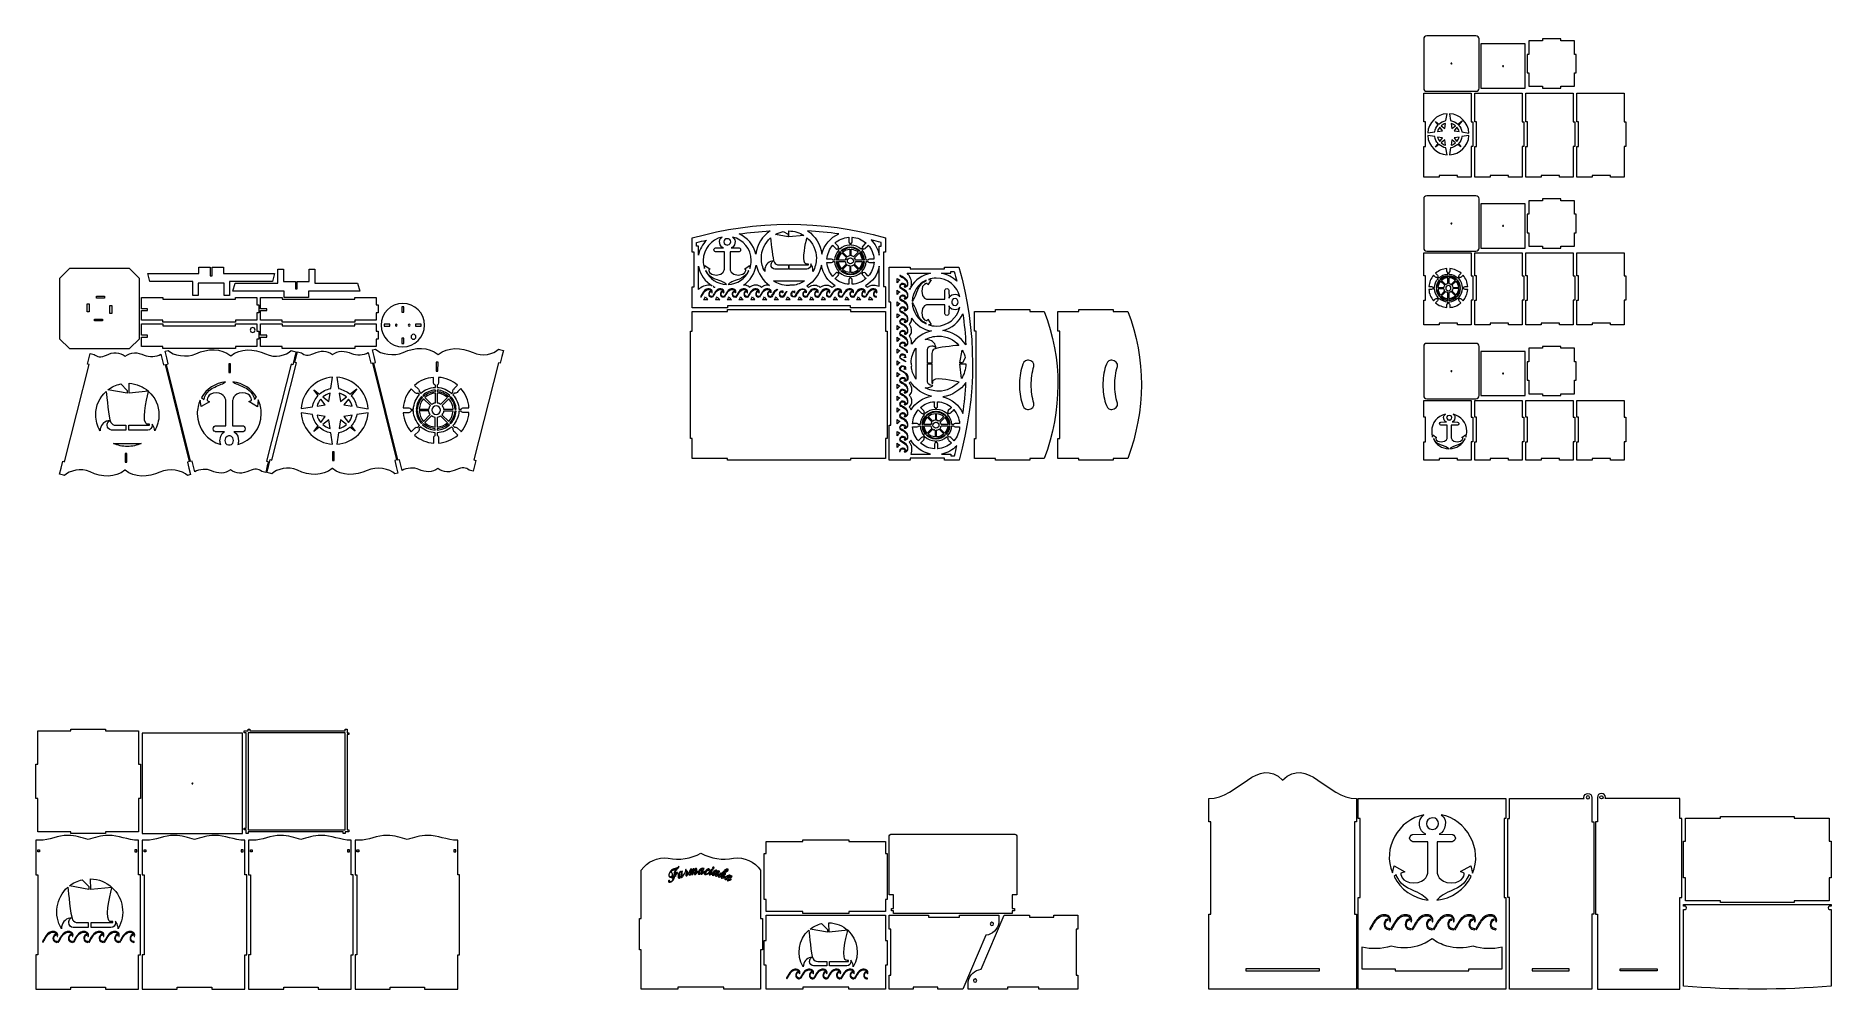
# Model space of a CAD drawing. Header units: millimetres. Extents: x -1460 to 1460, y -777 to 775.
import ezdxf

# ---------------------------------------------------------------- set-up
doc = ezdxf.new("R2010")
doc.units = ezdxf.units.MM
doc.header["$MEASUREMENT"] = 0
doc.layers.add('Camada 1', color=7, linetype='Continuous')

msp = doc.modelspace()

# ---------------------------------------------------------------- linework, layer by layer
at = {"layer": 'Camada 1', "color": 250, "lineweight": 20}
for points, knots in [([(802.3151, 775.1065), (802.3151, 775.1065), (882.3153, 775.1065), (882.3153, 775.1065), (882.3153, 775.1065), (885.0652, 775.1065), (887.3152, 772.8565), (887.3152, 770.1066), (887.3152, 770.1066), (887.3152, 770.1066), (887.3152, 690.1064), (887.3152, 690.1064), (887.3152, 690.1064), (887.3152, 687.3565), (885.0652, 685.1065), (882.3153, 685.1065), (882.3153, 685.1065), (882.3153, 685.1065), (802.3151, 685.1065), (802.3151, 685.1065), (802.3151, 685.1065), (799.5652, 685.1065), (797.3152, 687.3565), (797.3152, 690.1064), (797.3152, 690.1064), (797.3152, 690.1064), (797.3152, 770.1066), (797.3152, 770.1066), (797.3152, 770.1066), (797.3152, 772.8565), (799.5652, 775.1065), (802.3151, 775.1065)], [0, 0, 0, 0, 0.111111111, 0.111111111, 0.111111111, 0.111111111, 0.222222222, 0.222222222, 0.222222222, 0.222222222, 0.333333333, 0.333333333, 0.333333333, 0.333333333, 0.444444444, 0.444444444, 0.444444444, 0.444444444, 0.555555556, 0.555555556, 0.555555556, 0.555555556, 0.666666667, 0.666666667, 0.666666667, 0.666666667, 0.777777778, 0.777777778, 0.777777778, 0.777777778, 1, 1, 1, 1]), ([(890.3152, 762.1064), (890.3152, 762.1064), (962.3152, 762.1064), (962.3152, 762.1064), (962.3152, 762.1064), (962.3152, 762.1064), (962.3152, 690.1064), (962.3152, 690.1064), (962.3152, 690.1064), (962.3152, 690.1064), (890.3152, 690.1064), (890.3152, 690.1064), (890.3152, 690.1064), (890.3152, 690.1064), (890.3152, 762.1064), (890.3152, 762.1064)], [0, 0, 0, 0, 0.2, 0.2, 0.2, 0.2, 0.4, 0.4, 0.4, 0.4, 0.6, 0.6, 0.6, 0.6, 1, 1, 1, 1]), ([(968.3152, 767.1064), (968.3152, 767.1064), (990.3151, 767.1064), (990.3151, 767.1064), (990.3151, 767.1064), (990.3151, 767.1064), (990.3151, 770.1064), (990.3151, 770.1064), (990.3151, 770.1064), (990.3151, 770.1064), (1020.3151, 770.1064), (1020.3151, 770.1064), (1020.3151, 770.1064), (1020.3151, 770.1064), (1020.3151, 767.1064), (1020.3151, 767.1064), (1020.3151, 767.1064), (1020.3151, 767.1064), (1042.3152, 767.1064), (1042.3152, 767.1064), (1042.3152, 767.1064), (1042.3152, 767.1064), (1042.3152, 745.1065), (1042.3152, 745.1065), (1042.3152, 745.1065), (1042.3152, 745.1065), (1045.3152, 745.1065), (1045.3152, 745.1065), (1045.3152, 745.1065), (1045.3152, 745.1065), (1045.3152, 715.1065), (1045.3152, 715.1065), (1045.3152, 715.1065), (1045.3152, 715.1065), (1042.3152, 715.1065), (1042.3152, 715.1065), (1042.3152, 715.1065), (1042.3152, 715.1065), (1042.3152, 693.1064), (1042.3152, 693.1064), (1042.3152, 693.1064), (1042.3152, 693.1064), (1020.3153, 693.1064), (1020.3153, 693.1064), (1020.3153, 693.1064), (1020.3153, 693.1064), (1020.3153, 690.1064), (1020.3153, 690.1064), (1020.3153, 690.1064), (1020.3153, 690.1064), (990.3153, 690.1064), (990.3153, 690.1064), (990.3153, 690.1064), (990.3153, 690.1064), (990.3153, 693.1064), (990.3153, 693.1064), (990.3153, 693.1064), (990.3153, 693.1064), (968.3152, 693.1064), (968.3152, 693.1064), (968.3152, 693.1064), (968.3152, 693.1064), (968.3152, 715.1063), (968.3152, 715.1063), (968.3152, 715.1063), (968.3152, 715.1063), (965.3152, 715.1063), (965.3152, 715.1063), (965.3152, 715.1063), (965.3152, 715.1063), (965.3152, 745.1063), (965.3152, 745.1063), (965.3152, 745.1063), (965.3152, 745.1063), (968.3152, 745.1063), (968.3152, 745.1063), (968.3152, 745.1063), (968.3152, 745.1063), (968.3152, 767.1064), (968.3152, 767.1064)], [0, 0, 0, 0, 0.047619048, 0.047619048, 0.047619048, 0.047619048, 0.095238095, 0.095238095, 0.095238095, 0.095238095, 0.142857143, 0.142857143, 0.142857143, 0.142857143, 0.19047619, 0.19047619, 0.19047619, 0.19047619, 0.238095238, 0.238095238, 0.238095238, 0.238095238, 0.285714286, 0.285714286, 0.285714286, 0.285714286, 0.333333333, 0.333333333, 0.333333333, 0.333333333, 0.380952381, 0.380952381, 0.380952381, 0.380952381, 0.428571429, 0.428571429, 0.428571429, 0.428571429, 0.476190476, 0.476190476, 0.476190476, 0.476190476, 0.523809524, 0.523809524, 0.523809524, 0.523809524, 0.571428571, 0.571428571, 0.571428571, 0.571428571, 0.619047619, 0.619047619, 0.619047619, 0.619047619, 0.666666667, 0.666666667, 0.666666667, 0.666666667, 0.714285714, 0.714285714, 0.714285714, 0.714285714, 0.761904762, 0.761904762, 0.761904762, 0.761904762, 0.80952381, 0.80952381, 0.80952381, 0.80952381, 0.857142857, 0.857142857, 0.857142857, 0.857142857, 0.904761905, 0.904761905, 0.904761905, 0.904761905, 1, 1, 1, 1]), ([(842.3152, 730.8565), (842.7294, 730.8565), (843.0652, 730.5207), (843.0652, 730.1065), (843.0652, 730.1065), (843.0652, 729.6923), (842.7294, 729.3565), (842.3152, 729.3565), (842.3152, 729.3565), (841.901, 729.3565), (841.5652, 729.6923), (841.5652, 730.1065), (841.5652, 730.1065), (841.5652, 730.5207), (841.901, 730.8565), (842.3152, 730.8565)], [0, 0, 0, 0, 0.2, 0.2, 0.2, 0.2, 0.4, 0.4, 0.4, 0.4, 0.6, 0.6, 0.6, 0.6, 1, 1, 1, 1]), ([(926.3152, 726.8564), (926.7294, 726.8564), (927.0652, 726.5206), (927.0652, 726.1064), (927.0652, 726.1064), (927.0652, 725.6922), (926.7294, 725.3564), (926.3152, 725.3564), (926.3152, 725.3564), (925.901, 725.3564), (925.5652, 725.6922), (925.5652, 726.1064), (925.5652, 726.1064), (925.5652, 726.5206), (925.901, 726.8564), (926.3152, 726.8564)], [0, 0, 0, 0, 0.2, 0.2, 0.2, 0.2, 0.4, 0.4, 0.4, 0.4, 0.6, 0.6, 0.6, 0.6, 1, 1, 1, 1]), ([(874.3276, 545.1067), (874.3276, 545.1067), (874.3276, 595.1066), (874.3276, 595.1066), (874.3276, 595.1066), (874.3276, 595.1066), (877.3151, 595.1066), (877.3151, 595.1066), (877.3151, 595.1066), (877.3151, 595.1066), (877.3151, 635.1066), (877.3151, 635.1066), (877.3151, 635.1066), (877.3151, 635.1066), (874.3276, 635.1066), (874.3276, 635.1066), (874.3276, 635.1066), (874.3276, 635.1066), (874.3276, 682.1065), (874.3276, 682.1065), (874.3276, 682.1065), (874.3276, 682.1065), (797.3152, 682.1065), (797.3152, 682.1065), (797.3152, 682.1065), (797.3152, 682.1065), (797.3152, 635.1066), (797.3152, 635.1066), (797.3152, 635.1066), (797.3152, 635.1066), (800.3027, 635.1066), (800.3027, 635.1066), (800.3027, 635.1066), (800.3027, 635.1066), (800.3027, 595.1066), (800.3027, 595.1066), (800.3027, 595.1066), (800.3027, 595.1066), (797.3152, 595.1066), (797.3152, 595.1066), (797.3152, 595.1066), (797.3152, 595.1066), (797.3152, 545.1067), (797.3152, 545.1067), (797.3152, 545.1067), (797.3152, 545.1067), (822.2026, 545.1067), (822.2026, 545.1067), (822.2026, 545.1067), (822.2026, 545.1067), (822.2026, 548.1067), (822.2026, 548.1067), (822.2026, 548.1067), (822.2026, 548.1067), (852.2025, 548.1067), (852.2025, 548.1067), (852.2025, 548.1067), (852.2025, 548.1067), (852.2025, 545.1067), (852.2025, 545.1067), (852.2025, 545.1067), (852.2025, 545.1067), (874.3276, 545.1067), (874.3276, 545.1067)], [0, 0, 0, 0, 0.058823529, 0.058823529, 0.058823529, 0.058823529, 0.117647059, 0.117647059, 0.117647059, 0.117647059, 0.176470588, 0.176470588, 0.176470588, 0.176470588, 0.235294118, 0.235294118, 0.235294118, 0.235294118, 0.294117647, 0.294117647, 0.294117647, 0.294117647, 0.352941176, 0.352941176, 0.352941176, 0.352941176, 0.411764706, 0.411764706, 0.411764706, 0.411764706, 0.470588235, 0.470588235, 0.470588235, 0.470588235, 0.529411765, 0.529411765, 0.529411765, 0.529411765, 0.588235294, 0.588235294, 0.588235294, 0.588235294, 0.647058824, 0.647058824, 0.647058824, 0.647058824, 0.705882353, 0.705882353, 0.705882353, 0.705882353, 0.764705882, 0.764705882, 0.764705882, 0.764705882, 0.823529412, 0.823529412, 0.823529412, 0.823529412, 0.882352941, 0.882352941, 0.882352941, 0.882352941, 1, 1, 1, 1]), ([(957.3275, 545.1067), (957.3275, 545.1067), (957.3275, 595.1066), (957.3275, 595.1066), (957.3275, 595.1066), (957.3275, 595.1066), (960.315, 595.1066), (960.315, 595.1066), (960.315, 595.1066), (960.315, 595.1066), (960.315, 635.1066), (960.315, 635.1066), (960.315, 635.1066), (960.315, 635.1066), (957.3275, 635.1066), (957.3275, 635.1066), (957.3275, 635.1066), (957.3275, 635.1066), (957.3275, 682.1065), (957.3275, 682.1065), (957.3275, 682.1065), (957.3275, 682.1065), (880.3151, 682.1065), (880.3151, 682.1065), (880.3151, 682.1065), (880.3151, 682.1065), (880.3151, 635.1066), (880.3151, 635.1066), (880.3151, 635.1066), (880.3151, 635.1066), (883.3026, 635.1066), (883.3026, 635.1066), (883.3026, 635.1066), (883.3026, 635.1066), (883.3026, 595.1066), (883.3026, 595.1066), (883.3026, 595.1066), (883.3026, 595.1066), (880.3151, 595.1066), (880.3151, 595.1066), (880.3151, 595.1066), (880.3151, 595.1066), (880.3151, 545.1067), (880.3151, 545.1067), (880.3151, 545.1067), (880.3151, 545.1067), (905.2025, 545.1067), (905.2025, 545.1067), (905.2025, 545.1067), (905.2025, 545.1067), (905.2025, 548.1067), (905.2025, 548.1067), (905.2025, 548.1067), (905.2025, 548.1067), (935.2024, 548.1067), (935.2024, 548.1067), (935.2024, 548.1067), (935.2024, 548.1067), (935.2024, 545.1067), (935.2024, 545.1067), (935.2024, 545.1067), (935.2024, 545.1067), (957.3275, 545.1067), (957.3275, 545.1067)], [0, 0, 0, 0, 0.058823529, 0.058823529, 0.058823529, 0.058823529, 0.117647059, 0.117647059, 0.117647059, 0.117647059, 0.176470588, 0.176470588, 0.176470588, 0.176470588, 0.235294118, 0.235294118, 0.235294118, 0.235294118, 0.294117647, 0.294117647, 0.294117647, 0.294117647, 0.352941176, 0.352941176, 0.352941176, 0.352941176, 0.411764706, 0.411764706, 0.411764706, 0.411764706, 0.470588235, 0.470588235, 0.470588235, 0.470588235, 0.529411765, 0.529411765, 0.529411765, 0.529411765, 0.588235294, 0.588235294, 0.588235294, 0.588235294, 0.647058824, 0.647058824, 0.647058824, 0.647058824, 0.705882353, 0.705882353, 0.705882353, 0.705882353, 0.764705882, 0.764705882, 0.764705882, 0.764705882, 0.823529412, 0.823529412, 0.823529412, 0.823529412, 0.882352941, 0.882352941, 0.882352941, 0.882352941, 1, 1, 1, 1]), ([(1040.3274, 545.1067), (1040.3274, 545.1067), (1040.3274, 595.1066), (1040.3274, 595.1066), (1040.3274, 595.1066), (1040.3274, 595.1066), (1043.3149, 595.1066), (1043.3149, 595.1066), (1043.3149, 595.1066), (1043.3149, 595.1066), (1043.3149, 635.1066), (1043.3149, 635.1066), (1043.3149, 635.1066), (1043.3149, 635.1066), (1040.3274, 635.1066), (1040.3274, 635.1066), (1040.3274, 635.1066), (1040.3274, 635.1066), (1040.3274, 682.1065), (1040.3274, 682.1065), (1040.3274, 682.1065), (1040.3274, 682.1065), (963.315, 682.1065), (963.315, 682.1065), (963.315, 682.1065), (963.315, 682.1065), (963.315, 635.1066), (963.315, 635.1066), (963.315, 635.1066), (963.315, 635.1066), (966.3025, 635.1066), (966.3025, 635.1066), (966.3025, 635.1066), (966.3025, 635.1066), (966.3025, 595.1066), (966.3025, 595.1066), (966.3025, 595.1066), (966.3025, 595.1066), (963.315, 595.1066), (963.315, 595.1066), (963.315, 595.1066), (963.315, 595.1066), (963.315, 545.1067), (963.315, 545.1067), (963.315, 545.1067), (963.315, 545.1067), (988.2024, 545.1067), (988.2024, 545.1067), (988.2024, 545.1067), (988.2024, 545.1067), (988.2024, 548.1067), (988.2024, 548.1067), (988.2024, 548.1067), (988.2024, 548.1067), (1018.2023, 548.1067), (1018.2023, 548.1067), (1018.2023, 548.1067), (1018.2023, 548.1067), (1018.2023, 545.1067), (1018.2023, 545.1067), (1018.2023, 545.1067), (1018.2023, 545.1067), (1040.3274, 545.1067), (1040.3274, 545.1067)], [0, 0, 0, 0, 0.058823529, 0.058823529, 0.058823529, 0.058823529, 0.117647059, 0.117647059, 0.117647059, 0.117647059, 0.176470588, 0.176470588, 0.176470588, 0.176470588, 0.235294118, 0.235294118, 0.235294118, 0.235294118, 0.294117647, 0.294117647, 0.294117647, 0.294117647, 0.352941176, 0.352941176, 0.352941176, 0.352941176, 0.411764706, 0.411764706, 0.411764706, 0.411764706, 0.470588235, 0.470588235, 0.470588235, 0.470588235, 0.529411765, 0.529411765, 0.529411765, 0.529411765, 0.588235294, 0.588235294, 0.588235294, 0.588235294, 0.647058824, 0.647058824, 0.647058824, 0.647058824, 0.705882353, 0.705882353, 0.705882353, 0.705882353, 0.764705882, 0.764705882, 0.764705882, 0.764705882, 0.823529412, 0.823529412, 0.823529412, 0.823529412, 0.882352941, 0.882352941, 0.882352941, 0.882352941, 1, 1, 1, 1]), ([(1123.3273, 545.1067), (1123.3273, 545.1067), (1123.3273, 595.1066), (1123.3273, 595.1066), (1123.3273, 595.1066), (1123.3273, 595.1066), (1126.3148, 595.1066), (1126.3148, 595.1066), (1126.3148, 595.1066), (1126.3148, 595.1066), (1126.3148, 635.1066), (1126.3148, 635.1066), (1126.3148, 635.1066), (1126.3148, 635.1066), (1123.3273, 635.1066), (1123.3273, 635.1066), (1123.3273, 635.1066), (1123.3273, 635.1066), (1123.3273, 682.1065), (1123.3273, 682.1065), (1123.3273, 682.1065), (1123.3273, 682.1065), (1046.3149, 682.1065), (1046.3149, 682.1065), (1046.3149, 682.1065), (1046.3149, 682.1065), (1046.3149, 635.1066), (1046.3149, 635.1066), (1046.3149, 635.1066), (1046.3149, 635.1066), (1049.3024, 635.1066), (1049.3024, 635.1066), (1049.3024, 635.1066), (1049.3024, 635.1066), (1049.3024, 595.1066), (1049.3024, 595.1066), (1049.3024, 595.1066), (1049.3024, 595.1066), (1046.3149, 595.1066), (1046.3149, 595.1066), (1046.3149, 595.1066), (1046.3149, 595.1066), (1046.3149, 545.1067), (1046.3149, 545.1067), (1046.3149, 545.1067), (1046.3149, 545.1067), (1071.2023, 545.1067), (1071.2023, 545.1067), (1071.2023, 545.1067), (1071.2023, 545.1067), (1071.2023, 548.1067), (1071.2023, 548.1067), (1071.2023, 548.1067), (1071.2023, 548.1067), (1101.2022, 548.1067), (1101.2022, 548.1067), (1101.2022, 548.1067), (1101.2022, 548.1067), (1101.2022, 545.1067), (1101.2022, 545.1067), (1101.2022, 545.1067), (1101.2022, 545.1067), (1123.3273, 545.1067), (1123.3273, 545.1067)], [0, 0, 0, 0, 0.058823529, 0.058823529, 0.058823529, 0.058823529, 0.117647059, 0.117647059, 0.117647059, 0.117647059, 0.176470588, 0.176470588, 0.176470588, 0.176470588, 0.235294118, 0.235294118, 0.235294118, 0.235294118, 0.294117647, 0.294117647, 0.294117647, 0.294117647, 0.352941176, 0.352941176, 0.352941176, 0.352941176, 0.411764706, 0.411764706, 0.411764706, 0.411764706, 0.470588235, 0.470588235, 0.470588235, 0.470588235, 0.529411765, 0.529411765, 0.529411765, 0.529411765, 0.588235294, 0.588235294, 0.588235294, 0.588235294, 0.647058824, 0.647058824, 0.647058824, 0.647058824, 0.705882353, 0.705882353, 0.705882353, 0.705882353, 0.764705882, 0.764705882, 0.764705882, 0.764705882, 0.823529412, 0.823529412, 0.823529412, 0.823529412, 0.882352941, 0.882352941, 0.882352941, 0.882352941, 1, 1, 1, 1]), ([(835.2314, 648.6381), (835.2314, 648.6381), (833.5207, 637.2705), (833.5207, 637.2705), (833.5207, 637.2705), (829.1455, 636.5267), (825.2013, 634.5193), (822.0757, 631.6368), (822.0757, 631.6368), (822.0757, 631.6368), (816.3316, 636.1372), (816.3316, 636.1372), (816.3316, 636.1372), (816.3316, 636.1372), (820.7863, 630.3474), (820.7863, 630.3474), (820.7863, 630.3474), (817.9023, 627.2218), (815.8948, 623.2758), (815.1511, 618.8993), (815.1511, 618.8993), (815.1511, 618.8993), (803.7865, 617.2326), (803.7865, 617.2326), (803.7865, 617.2326), (804.8406, 634.1078), (818.3504, 647.6048), (835.2314, 648.6381)], [0, 0, 0, 0, 0.125, 0.125, 0.125, 0.125, 0.25, 0.25, 0.25, 0.25, 0.375, 0.375, 0.375, 0.375, 0.5, 0.5, 0.5, 0.5, 0.625, 0.625, 0.625, 0.625, 0.75, 0.75, 0.75, 0.75, 1, 1, 1, 1]), ([(870.846, 617.1997), (870.846, 617.1997), (859.4791, 618.8994), (859.4791, 618.8994), (859.4791, 618.8994), (858.7523, 623.1765), (856.8182, 627.0418), (854.0394, 630.1332), (854.0394, 630.1332), (854.0394, 630.1332), (859.5894, 636.9966), (859.5894, 636.9966), (859.5894, 636.9966), (859.5894, 636.9966), (852.6054, 631.5893), (852.6054, 631.5893), (852.6054, 631.5893), (849.4723, 634.4976), (845.5086, 636.5224), (841.1097, 637.2705), (841.1097, 637.2705), (841.1097, 637.2705), (839.3971, 648.6382), (839.3971, 648.6382), (839.3971, 648.6382), (856.2897, 647.6051), (869.8074, 634.0911), (870.846, 617.1997)], [0, 0, 0, 0, 0.125, 0.125, 0.125, 0.125, 0.25, 0.25, 0.25, 0.25, 0.375, 0.375, 0.375, 0.375, 0.5, 0.5, 0.5, 0.5, 0.625, 0.625, 0.625, 0.625, 0.75, 0.75, 0.75, 0.75, 1, 1, 1, 1]), ([(828.0053, 620.9651), (828.0053, 620.9651), (819.6944, 619.6295), (819.6944, 619.6295), (819.6944, 619.6295), (820.3891, 622.3425), (821.6938, 624.8111), (823.4538, 626.8806), (823.4538, 626.8806), (823.4538, 626.8806), (828.0053, 620.9651), (828.0053, 620.9651)], [0, 0, 0, 0, 0.25, 0.25, 0.25, 0.25, 0.5, 0.5, 0.5, 0.5, 1, 1, 1, 1]), ([(831.4015, 624.3301), (831.4015, 624.3301), (825.5126, 628.9439), (825.5126, 628.9439), (825.5126, 628.9439), (827.5842, 630.7125), (830.0567, 632.0249), (832.7761, 632.7236), (832.7761, 632.7236), (832.7761, 632.7236), (831.4015, 624.3301), (831.4015, 624.3301)], [0, 0, 0, 0, 0.25, 0.25, 0.25, 0.25, 0.5, 0.5, 0.5, 0.5, 1, 1, 1, 1]), ([(849.1516, 628.9152), (849.1516, 628.9152), (843.2289, 624.3298), (843.2289, 624.3298), (843.2289, 624.3298), (843.2289, 624.3298), (841.8543, 632.7234), (841.8543, 632.7234), (841.8543, 632.7234), (844.5882, 632.0208), (847.0735, 630.6984), (849.1516, 628.9152)], [0, 0, 0, 0, 0.25, 0.25, 0.25, 0.25, 0.5, 0.5, 0.5, 0.5, 1, 1, 1, 1]), ([(854.9358, 619.6296), (854.9358, 619.6296), (846.6257, 620.9651), (846.6257, 620.9651), (846.6257, 620.9651), (846.6257, 620.9651), (851.2954, 626.74), (851.2954, 626.74), (851.2954, 626.74), (852.9952, 624.6993), (854.2572, 622.2815), (854.9358, 619.6296)], [0, 0, 0, 0, 0.25, 0.25, 0.25, 0.25, 0.5, 0.5, 0.5, 0.5, 1, 1, 1, 1]), ([(833.5208, 592.9431), (833.5208, 592.9431), (835.2428, 581.5746), (835.2428, 581.5746), (835.2428, 581.5746), (818.3563, 582.6026), (804.8401, 596.1022), (803.7864, 612.982), (803.7864, 612.982), (803.7864, 612.982), (815.1511, 611.3144), (815.1511, 611.3144), (815.1511, 611.3144), (815.8899, 606.9664), (817.8762, 603.0431), (820.7296, 599.9269), (820.7296, 599.9269), (820.7296, 599.9269), (816.3316, 594.292), (816.3316, 594.292), (816.3316, 594.292), (816.3316, 594.292), (821.9972, 598.6499), (821.9972, 598.6499), (821.9972, 598.6499), (825.1348, 595.7284), (829.1086, 593.6931), (833.5208, 592.9431)], [0, 0, 0, 0, 0.125, 0.125, 0.125, 0.125, 0.25, 0.25, 0.25, 0.25, 0.375, 0.375, 0.375, 0.375, 0.5, 0.5, 0.5, 0.5, 0.625, 0.625, 0.625, 0.625, 0.75, 0.75, 0.75, 0.75, 1, 1, 1, 1]), ([(828.005, 609.2483), (828.005, 609.2483), (823.4196, 603.3733), (823.4196, 603.3733), (823.4196, 603.3733), (821.6772, 605.4347), (820.3844, 607.8885), (819.6944, 610.5841), (819.6944, 610.5841), (819.6944, 610.5841), (828.005, 609.2483), (828.005, 609.2483)], [0, 0, 0, 0, 0.25, 0.25, 0.25, 0.25, 0.5, 0.5, 0.5, 0.5, 1, 1, 1, 1]), ([(832.7762, 597.49), (830.0341, 598.1945), (827.5421, 599.5225), (825.4604, 601.3138), (825.4604, 601.3138), (825.4604, 601.3138), (831.4016, 605.8836), (831.4016, 605.8836), (831.4016, 605.8836), (831.4016, 605.8836), (832.7762, 597.49), (832.7762, 597.49)], [0, 0, 0, 0, 0.25, 0.25, 0.25, 0.25, 0.5, 0.5, 0.5, 0.5, 1, 1, 1, 1]), ([(870.8461, 613.0144), (869.8076, 596.1192), (856.2843, 582.6024), (839.386, 581.5745), (839.386, 581.5745), (839.386, 581.5745), (841.1096, 592.9431), (841.1096, 592.9431), (841.1096, 592.9431), (845.5396, 593.6961), (849.5273, 595.7447), (852.6711, 598.6853), (852.6711, 598.6853), (852.6711, 598.6853), (857.8694, 594.7224), (857.8694, 594.7224), (857.8694, 594.7224), (857.8694, 594.7224), (853.868, 599.8918), (853.868, 599.8918), (853.868, 599.8918), (856.7392, 603.0133), (858.7375, 606.9498), (859.4792, 611.3142), (859.4792, 611.3142), (859.4792, 611.3142), (870.8461, 613.0144), (870.8461, 613.0144)], [0, 0, 0, 0, 0.125, 0.125, 0.125, 0.125, 0.25, 0.25, 0.25, 0.25, 0.375, 0.375, 0.375, 0.375, 0.5, 0.5, 0.5, 0.5, 0.625, 0.625, 0.625, 0.625, 0.75, 0.75, 0.75, 0.75, 1, 1, 1, 1]), ([(849.1953, 601.3352), (847.1082, 599.5331), (844.6073, 598.1973), (841.8542, 597.49), (841.8542, 597.49), (841.8542, 597.49), (843.2288, 605.8839), (843.2288, 605.8839), (843.2288, 605.8839), (843.2288, 605.8839), (849.1953, 601.3352), (849.1953, 601.3352)], [0, 0, 0, 0, 0.25, 0.25, 0.25, 0.25, 0.5, 0.5, 0.5, 0.5, 1, 1, 1, 1]), ([(851.1911, 603.3501), (851.1911, 603.3501), (846.6257, 609.2483), (846.6257, 609.2483), (846.6257, 609.2483), (846.6257, 609.2483), (854.9358, 610.5841), (854.9358, 610.5841), (854.9358, 610.5841), (854.2431, 607.8786), (852.9436, 605.4163), (851.1911, 603.3501)], [0, 0, 0, 0, 0.25, 0.25, 0.25, 0.25, 0.5, 0.5, 0.5, 0.5, 1, 1, 1, 1]), ([(802.3151, 515.1067), (802.3151, 515.1067), (882.3153, 515.1067), (882.3153, 515.1067), (882.3153, 515.1067), (885.0652, 515.1067), (887.3152, 512.8567), (887.3152, 510.1068), (887.3152, 510.1068), (887.3152, 510.1068), (887.3152, 430.1066), (887.3152, 430.1066), (887.3152, 430.1066), (887.3152, 427.3567), (885.0652, 425.1067), (882.3153, 425.1067), (882.3153, 425.1067), (882.3153, 425.1067), (802.3151, 425.1067), (802.3151, 425.1067), (802.3151, 425.1067), (799.5652, 425.1067), (797.3152, 427.3567), (797.3152, 430.1066), (797.3152, 430.1066), (797.3152, 430.1066), (797.3152, 510.1068), (797.3152, 510.1068), (797.3152, 510.1068), (797.3152, 512.8567), (799.5652, 515.1067), (802.3151, 515.1067)], [0, 0, 0, 0, 0.111111111, 0.111111111, 0.111111111, 0.111111111, 0.222222222, 0.222222222, 0.222222222, 0.222222222, 0.333333333, 0.333333333, 0.333333333, 0.333333333, 0.444444444, 0.444444444, 0.444444444, 0.444444444, 0.555555556, 0.555555556, 0.555555556, 0.555555556, 0.666666667, 0.666666667, 0.666666667, 0.666666667, 0.777777778, 0.777777778, 0.777777778, 0.777777778, 1, 1, 1, 1]), ([(890.3152, 502.1066), (890.3152, 502.1066), (962.3152, 502.1066), (962.3152, 502.1066), (962.3152, 502.1066), (962.3152, 502.1066), (962.3152, 430.1066), (962.3152, 430.1066), (962.3152, 430.1066), (962.3152, 430.1066), (890.3152, 430.1066), (890.3152, 430.1066), (890.3152, 430.1066), (890.3152, 430.1066), (890.3152, 502.1066), (890.3152, 502.1066)], [0, 0, 0, 0, 0.2, 0.2, 0.2, 0.2, 0.4, 0.4, 0.4, 0.4, 0.6, 0.6, 0.6, 0.6, 1, 1, 1, 1]), ([(968.3152, 507.1066), (968.3152, 507.1066), (990.3151, 507.1066), (990.3151, 507.1066), (990.3151, 507.1066), (990.3151, 507.1066), (990.3151, 510.1066), (990.3151, 510.1066), (990.3151, 510.1066), (990.3151, 510.1066), (1020.3151, 510.1066), (1020.3151, 510.1066), (1020.3151, 510.1066), (1020.3151, 510.1066), (1020.3151, 507.1066), (1020.3151, 507.1066), (1020.3151, 507.1066), (1020.3151, 507.1066), (1042.3152, 507.1066), (1042.3152, 507.1066), (1042.3152, 507.1066), (1042.3152, 507.1066), (1042.3152, 485.1067), (1042.3152, 485.1067), (1042.3152, 485.1067), (1042.3152, 485.1067), (1045.3152, 485.1067), (1045.3152, 485.1067), (1045.3152, 485.1067), (1045.3152, 485.1067), (1045.3152, 455.1067), (1045.3152, 455.1067), (1045.3152, 455.1067), (1045.3152, 455.1067), (1042.3152, 455.1067), (1042.3152, 455.1067), (1042.3152, 455.1067), (1042.3152, 455.1067), (1042.3152, 433.1066), (1042.3152, 433.1066), (1042.3152, 433.1066), (1042.3152, 433.1066), (1020.3153, 433.1066), (1020.3153, 433.1066), (1020.3153, 433.1066), (1020.3153, 433.1066), (1020.3153, 430.1066), (1020.3153, 430.1066), (1020.3153, 430.1066), (1020.3153, 430.1066), (990.3153, 430.1066), (990.3153, 430.1066), (990.3153, 430.1066), (990.3153, 430.1066), (990.3153, 433.1066), (990.3153, 433.1066), (990.3153, 433.1066), (990.3153, 433.1066), (968.3152, 433.1066), (968.3152, 433.1066), (968.3152, 433.1066), (968.3152, 433.1066), (968.3152, 455.1065), (968.3152, 455.1065), (968.3152, 455.1065), (968.3152, 455.1065), (965.3152, 455.1065), (965.3152, 455.1065), (965.3152, 455.1065), (965.3152, 455.1065), (965.3152, 485.1065), (965.3152, 485.1065), (965.3152, 485.1065), (965.3152, 485.1065), (968.3152, 485.1065), (968.3152, 485.1065), (968.3152, 485.1065), (968.3152, 485.1065), (968.3152, 507.1066), (968.3152, 507.1066)], [0, 0, 0, 0, 0.047619048, 0.047619048, 0.047619048, 0.047619048, 0.095238095, 0.095238095, 0.095238095, 0.095238095, 0.142857143, 0.142857143, 0.142857143, 0.142857143, 0.19047619, 0.19047619, 0.19047619, 0.19047619, 0.238095238, 0.238095238, 0.238095238, 0.238095238, 0.285714286, 0.285714286, 0.285714286, 0.285714286, 0.333333333, 0.333333333, 0.333333333, 0.333333333, 0.380952381, 0.380952381, 0.380952381, 0.380952381, 0.428571429, 0.428571429, 0.428571429, 0.428571429, 0.476190476, 0.476190476, 0.476190476, 0.476190476, 0.523809524, 0.523809524, 0.523809524, 0.523809524, 0.571428571, 0.571428571, 0.571428571, 0.571428571, 0.619047619, 0.619047619, 0.619047619, 0.619047619, 0.666666667, 0.666666667, 0.666666667, 0.666666667, 0.714285714, 0.714285714, 0.714285714, 0.714285714, 0.761904762, 0.761904762, 0.761904762, 0.761904762, 0.80952381, 0.80952381, 0.80952381, 0.80952381, 0.857142857, 0.857142857, 0.857142857, 0.857142857, 0.904761905, 0.904761905, 0.904761905, 0.904761905, 1, 1, 1, 1]), ([(-78.2431, 446.6045), (-78.2431, 446.6045), (-78.2464, 446.6045), (-78.2464, 446.6045), (-78.2464, 446.6045), (-78.2464, 446.6045), (-78.2465, 446.8754), (-78.2465, 446.8754), (-78.2465, 446.8754), (-182.8807, 476.215), (-287.6544, 476.1247), (-392.2509, 446.6045), (-392.2509, 446.6045), (-392.2509, 446.6045), (-392.2578, 432.6336), (-392.2578, 432.6336), (-392.2578, 432.6336), (-392.2578, 432.6336), (-392.2509, 432.6356), (-392.2509, 432.6356), (-392.2509, 432.6356), (-392.2509, 432.6356), (-392.2509, 423.3018), (-392.2509, 423.3018), (-392.2509, 423.3018), (-392.2509, 423.3018), (-389.2361, 423.3018), (-389.2361, 423.3018), (-389.2361, 423.3018), (-389.2361, 423.3018), (-389.2361, 407.36), (-389.2361, 407.36), (-389.2361, 407.36), (-389.2361, 407.36), (-389.2361, 396.8079), (-389.2361, 396.8079), (-389.2361, 396.8079), (-389.2361, 396.8079), (-389.2361, 373.2177), (-389.2361, 373.2177), (-389.2361, 373.2177), (-389.2361, 373.2177), (-389.2361, 367.2369), (-389.2361, 367.2369), (-389.2361, 367.2369), (-389.2361, 367.2369), (-392.1851, 367.2369), (-392.1851, 367.2369), (-392.1851, 367.2369), (-392.1851, 367.2369), (-392.1863, 367.235), (-392.1863, 367.235), (-392.1863, 367.235), (-392.1863, 367.235), (-392.1875, 367.2331), (-392.1875, 367.2331), (-392.1875, 367.2331), (-392.1875, 367.2331), (-392.1886, 367.2312), (-392.1886, 367.2312), (-392.1886, 367.2312), (-392.1886, 367.2312), (-392.1898, 367.2293), (-392.1898, 367.2293), (-392.1898, 367.2293), (-392.1898, 367.2293), (-392.191, 367.2274), (-392.191, 367.2274), (-392.191, 367.2274), (-392.191, 367.2274), (-392.1922, 367.2255), (-392.1922, 367.2255), (-392.1922, 367.2255), (-392.1922, 367.2255), (-392.1934, 367.2236), (-392.1934, 367.2236), (-392.1934, 367.2236), (-392.1934, 367.2236), (-392.1946, 367.2218), (-392.1946, 367.2218), (-392.1946, 367.2218), (-392.1946, 367.2218), (-392.1957, 367.2199), (-392.1957, 367.2199), (-392.1957, 367.2199), (-392.1957, 367.2199), (-392.1969, 367.218), (-392.1969, 367.218), (-392.1969, 367.218), (-392.1969, 367.218), (-392.1981, 367.2161), (-392.1981, 367.2161), (-392.1981, 367.2161), (-392.1981, 367.2161), (-392.1993, 367.2142), (-392.1993, 367.2142), (-392.1993, 367.2142), (-392.1993, 367.2142), (-392.2005, 367.2123), (-392.2005, 367.2123), (-392.2005, 367.2123), (-392.2005, 367.2123), (-392.2016, 367.2104), (-392.2016, 367.2104), (-392.2016, 367.2104), (-392.2016, 367.2104), (-392.2028, 367.2085), (-392.2028, 367.2085), (-392.2028, 367.2085), (-392.2028, 367.2085), (-392.204, 367.2066), (-392.204, 367.2066), (-392.204, 367.2066), (-392.204, 367.2066), (-392.2052, 367.2047), (-392.2052, 367.2047), (-392.2052, 367.2047), (-392.2052, 367.2047), (-392.2064, 367.2028), (-392.2064, 367.2028), (-392.2064, 367.2028), (-392.2064, 367.2028), (-392.2087, 367.1991), (-392.2087, 367.1991), (-392.2087, 367.1991), (-392.2087, 367.1991), (-392.2099, 367.1972), (-392.2099, 367.1972), (-392.2099, 367.1972), (-392.2099, 367.1972), (-392.2111, 367.1953), (-392.2111, 367.1953), (-392.2111, 367.1953), (-392.2111, 367.1953), (-392.2123, 367.1934), (-392.2123, 367.1934), (-392.2123, 367.1934), (-392.2123, 367.1934), (-392.2135, 367.1915), (-392.2135, 367.1915), (-392.2135, 367.1915), (-392.2135, 367.1915), (-392.2182, 367.1839), (-392.2182, 367.1839), (-392.2182, 367.1839), (-392.2182, 367.1839), (-392.2194, 367.182), (-392.2194, 367.182), (-392.2194, 367.182), (-392.2194, 367.182), (-392.2206, 367.1801), (-392.2206, 367.1801), (-392.2206, 367.1801), (-392.2206, 367.1801), (-392.2229, 367.1764), (-392.2229, 367.1764), (-392.2229, 367.1764), (-392.2229, 367.1764), (-392.2241, 367.1745), (-392.2241, 367.1745), (-392.2241, 367.1745), (-392.2241, 367.1745), (-392.2253, 367.1726), (-392.2253, 367.1726), (-392.2253, 367.1726), (-392.2253, 367.1726), (-392.2265, 367.1707), (-392.2265, 367.1707), (-392.2265, 367.1707), (-392.2265, 367.1707), (-392.2277, 367.1688), (-392.2277, 367.1688), (-392.2277, 367.1688), (-392.2277, 367.1688), (-392.2336, 367.1594), (-392.2336, 367.1594), (-392.2336, 367.1594), (-392.2336, 367.1594), (-392.2348, 367.1575), (-392.2348, 367.1575), (-392.2348, 367.1575), (-392.2348, 367.1575), (-392.236, 367.1556), (-392.236, 367.1556), (-392.236, 367.1556), (-392.236, 367.1556), (-392.2407, 367.148), (-392.2407, 367.148), (-392.2407, 367.148), (-392.2407, 367.148), (-392.2419, 367.1461), (-392.2419, 367.1461), (-392.2419, 367.1461), (-392.2419, 367.1461), (-392.2431, 367.1442), (-392.2431, 367.1442), (-392.2431, 367.1442), (-392.2431, 367.1442), (-392.2443, 367.1423), (-392.2443, 367.1423), (-392.2443, 367.1423), (-392.2443, 367.1423), (-392.2454, 367.1405), (-392.2454, 367.1405), (-392.2454, 367.1405), (-392.2454, 367.1405), (-392.2466, 367.1386), (-392.2466, 367.1386), (-392.2466, 367.1386), (-392.2466, 367.1386), (-392.2478, 367.1367), (-392.2478, 367.1367), (-392.2478, 367.1367), (-392.2478, 367.1367), (-392.249, 367.1348), (-392.249, 367.1348), (-392.249, 367.1348), (-392.249, 367.1348), (-392.2502, 367.1329), (-392.2502, 367.1329), (-392.2502, 367.1329), (-392.2502, 367.1329), (-392.2509, 367.1319), (-392.2509, 367.1319), (-392.2509, 367.1319), (-392.2509, 367.1319), (-392.2509, 367.1318), (-392.2509, 367.1318), (-392.2509, 367.1318), (-392.2509, 367.1318), (-392.2609, 367.1159), (-392.2609, 367.1159), (-392.2609, 367.1159), (-392.2609, 367.1159), (-392.2538, 358.9358), (-392.2538, 358.9358), (-392.2538, 358.9358), (-392.2538, 358.9358), (-392.2509, 358.939), (-392.2509, 358.939), (-392.2509, 358.939), (-392.2509, 358.939), (-392.2509, 350.9979), (-392.2509, 350.9979), (-392.2509, 350.9979), (-392.2509, 350.9979), (-392.2517, 350.9979), (-392.2517, 350.9979), (-392.2517, 350.9979), (-392.2517, 350.9979), (-392.2509, 350.0773), (-392.2509, 350.0773), (-392.2509, 350.0773), (-392.2509, 350.0773), (-392.2509, 332.9659), (-392.2509, 332.9659), (-392.2509, 332.9659), (-392.2509, 332.9659), (-389.236, 332.9659), (-389.236, 332.9659), (-389.236, 332.9659), (-389.236, 332.9659), (-389.236, 332.9518), (-389.236, 332.9518), (-389.236, 332.9518), (-389.236, 332.9518), (-335.236, 333.0523), (-335.236, 333.0523), (-335.236, 333.0523), (-335.236, 333.0523), (-335.236, 336.0523), (-335.236, 336.0523), (-335.236, 336.0523), (-335.236, 336.0523), (-235.2485, 336.0586), (-235.2485, 336.0586), (-235.2485, 336.0586), (-235.2485, 336.0586), (-135.261, 336.0523), (-135.261, 336.0523), (-135.261, 336.0523), (-135.261, 336.0523), (-135.261, 333.0523), (-135.261, 333.0523), (-135.261, 333.0523), (-135.261, 333.0523), (-86.2484, 333.0521), (-86.2484, 333.0521), (-86.2484, 333.0521), (-86.2484, 333.0521), (-86.2484, 332.9659), (-86.2484, 332.9659), (-86.2484, 332.9659), (-86.2484, 332.9659), (-78.2431, 332.9659), (-78.2431, 332.9659), (-78.2431, 332.9659), (-78.2431, 332.9659), (-78.2431, 359.3967), (-78.2431, 359.3967), (-78.2431, 359.3967), (-78.2431, 359.3967), (-78.2364, 367.1159), (-78.2364, 367.1159), (-78.2364, 367.1159), (-78.2364, 367.1159), (-78.2431, 367.1265), (-78.2431, 367.1265), (-78.2431, 367.1265), (-78.2431, 367.1265), (-78.2431, 367.1319), (-78.2431, 367.1319), (-78.2431, 367.1319), (-78.2431, 367.1319), (-78.3089, 367.2369), (-78.3089, 367.2369), (-78.3089, 367.2369), (-78.3089, 367.2369), (-78.3122, 367.2369), (-78.3122, 367.2369), (-78.3122, 367.2369), (-78.3122, 367.2369), (-78.3779, 367.3427), (-78.3779, 367.3427), (-78.3779, 367.3427), (-78.3779, 367.3427), (-81.2579, 367.3427), (-81.2579, 367.3427), (-81.2579, 367.3427), (-81.2579, 367.3427), (-81.2579, 373.2177), (-81.2579, 373.2177), (-81.2579, 373.2177), (-81.2579, 373.2177), (-81.2579, 396.8079), (-81.2579, 396.8079), (-81.2579, 396.8079), (-81.2579, 396.8079), (-81.2579, 407.36), (-81.2579, 407.36), (-81.2579, 407.36), (-81.2579, 407.36), (-81.2579, 423.3018), (-81.2579, 423.3018), (-81.2579, 423.3018), (-81.2579, 423.3018), (-78.2431, 423.3018), (-78.2431, 423.3018), (-78.2431, 423.3018), (-78.2431, 423.3018), (-78.2431, 432.9062), (-78.2431, 432.9062), (-78.2431, 432.9062), (-78.2431, 432.9062), (-78.2396, 432.9052), (-78.2396, 432.9052), (-78.2396, 432.9052), (-78.2396, 432.9052), (-78.2431, 439.9915), (-78.2431, 439.9915), (-78.2431, 439.9915), (-78.2431, 439.9915), (-78.2431, 446.6045), (-78.2431, 446.6045)], [0, 0, 0, 0, 0.010869565, 0.010869565, 0.010869565, 0.010869565, 0.02173913, 0.02173913, 0.02173913, 0.02173913, 0.032608696, 0.032608696, 0.032608696, 0.032608696, 0.043478261, 0.043478261, 0.043478261, 0.043478261, 0.054347826, 0.054347826, 0.054347826, 0.054347826, 0.065217391, 0.065217391, 0.065217391, 0.065217391, 0.076086957, 0.076086957, 0.076086957, 0.076086957, 0.086956522, 0.086956522, 0.086956522, 0.086956522, 0.097826087, 0.097826087, 0.097826087, 0.097826087, 0.108695652, 0.108695652, 0.108695652, 0.108695652, 0.119565217, 0.119565217, 0.119565217, 0.119565217, 0.130434783, 0.130434783, 0.130434783, 0.130434783, 0.141304348, 0.141304348, 0.141304348, 0.141304348, 0.152173913, 0.152173913, 0.152173913, 0.152173913, 0.163043478, 0.163043478, 0.163043478, 0.163043478, 0.173913043, 0.173913043, 0.173913043, 0.173913043, 0.184782609, 0.184782609, 0.184782609, 0.184782609, 0.195652174, 0.195652174, 0.195652174, 0.195652174, 0.206521739, 0.206521739, 0.206521739, 0.206521739, 0.217391304, 0.217391304, 0.217391304, 0.217391304, 0.22826087, 0.22826087, 0.22826087, 0.22826087, 0.239130435, 0.239130435, 0.239130435, 0.239130435, 0.25, 0.25, 0.25, 0.25, 0.260869565, 0.260869565, 0.260869565, 0.260869565, 0.27173913, 0.27173913, 0.27173913, 0.27173913, 0.282608696, 0.282608696, 0.282608696, 0.282608696, 0.293478261, 0.293478261, 0.293478261, 0.293478261, 0.304347826, 0.304347826, 0.304347826, 0.304347826, 0.315217391, 0.315217391, 0.315217391, 0.315217391, 0.326086957, 0.326086957, 0.326086957, 0.326086957, 0.336956522, 0.336956522, 0.336956522, 0.336956522, 0.347826087, 0.347826087, 0.347826087, 0.347826087, 0.358695652, 0.358695652, 0.358695652, 0.358695652, 0.369565217, 0.369565217, 0.369565217, 0.369565217, 0.380434783, 0.380434783, 0.380434783, 0.380434783, 0.391304348, 0.391304348, 0.391304348, 0.391304348, 0.402173913, 0.402173913, 0.402173913, 0.402173913, 0.413043478, 0.413043478, 0.413043478, 0.413043478, 0.423913043, 0.423913043, 0.423913043, 0.423913043, 0.434782609, 0.434782609, 0.434782609, 0.434782609, 0.445652174, 0.445652174, 0.445652174, 0.445652174, 0.456521739, 0.456521739, 0.456521739, 0.456521739, 0.467391304, 0.467391304, 0.467391304, 0.467391304, 0.47826087, 0.47826087, 0.47826087, 0.47826087, 0.489130435, 0.489130435, 0.489130435, 0.489130435, 0.5, 0.5, 0.5, 0.5, 0.510869565, 0.510869565, 0.510869565, 0.510869565, 0.52173913, 0.52173913, 0.52173913, 0.52173913, 0.532608696, 0.532608696, 0.532608696, 0.532608696, 0.543478261, 0.543478261, 0.543478261, 0.543478261, 0.554347826, 0.554347826, 0.554347826, 0.554347826, 0.565217391, 0.565217391, 0.565217391, 0.565217391, 0.576086957, 0.576086957, 0.576086957, 0.576086957, 0.586956522, 0.586956522, 0.586956522, 0.586956522, 0.597826087, 0.597826087, 0.597826087, 0.597826087, 0.608695652, 0.608695652, 0.608695652, 0.608695652, 0.619565217, 0.619565217, 0.619565217, 0.619565217, 0.630434783, 0.630434783, 0.630434783, 0.630434783, 0.641304348, 0.641304348, 0.641304348, 0.641304348, 0.652173913, 0.652173913, 0.652173913, 0.652173913, 0.663043478, 0.663043478, 0.663043478, 0.663043478, 0.673913043, 0.673913043, 0.673913043, 0.673913043, 0.684782609, 0.684782609, 0.684782609, 0.684782609, 0.695652174, 0.695652174, 0.695652174, 0.695652174, 0.706521739, 0.706521739, 0.706521739, 0.706521739, 0.717391304, 0.717391304, 0.717391304, 0.717391304, 0.72826087, 0.72826087, 0.72826087, 0.72826087, 0.739130435, 0.739130435, 0.739130435, 0.739130435, 0.75, 0.75, 0.75, 0.75, 0.760869565, 0.760869565, 0.760869565, 0.760869565, 0.77173913, 0.77173913, 0.77173913, 0.77173913, 0.782608696, 0.782608696, 0.782608696, 0.782608696, 0.793478261, 0.793478261, 0.793478261, 0.793478261, 0.804347826, 0.804347826, 0.804347826, 0.804347826, 0.815217391, 0.815217391, 0.815217391, 0.815217391, 0.826086957, 0.826086957, 0.826086957, 0.826086957, 0.836956522, 0.836956522, 0.836956522, 0.836956522, 0.847826087, 0.847826087, 0.847826087, 0.847826087, 0.858695652, 0.858695652, 0.858695652, 0.858695652, 0.869565217, 0.869565217, 0.869565217, 0.869565217, 0.880434783, 0.880434783, 0.880434783, 0.880434783, 0.891304348, 0.891304348, 0.891304348, 0.891304348, 0.902173913, 0.902173913, 0.902173913, 0.902173913, 0.913043478, 0.913043478, 0.913043478, 0.913043478, 0.923913043, 0.923913043, 0.923913043, 0.923913043, 0.934782609, 0.934782609, 0.934782609, 0.934782609, 0.945652174, 0.945652174, 0.945652174, 0.945652174, 0.956521739, 0.956521739, 0.956521739, 0.956521739, 0.967391304, 0.967391304, 0.967391304, 0.967391304, 0.97826087, 0.97826087, 0.97826087, 0.97826087, 1, 1, 1, 1]), ([(842.3152, 470.8567), (842.7294, 470.8567), (843.0652, 470.5209), (843.0652, 470.1067), (843.0652, 470.1067), (843.0652, 469.6925), (842.7294, 469.3567), (842.3152, 469.3567), (842.3152, 469.3567), (841.901, 469.3567), (841.5652, 469.6925), (841.5652, 470.1067), (841.5652, 470.1067), (841.5652, 470.5209), (841.901, 470.8567), (842.3152, 470.8567)], [0, 0, 0, 0, 0.2, 0.2, 0.2, 0.2, 0.4, 0.4, 0.4, 0.4, 0.6, 0.6, 0.6, 0.6, 1, 1, 1, 1]), ([(-382.2361, 418.3513), (-380.4278, 427.8963), (-375.7745, 436.4346), (-369.1875, 443.0476), (-369.1875, 443.0476), (-374.5566, 441.7709), (-379.9117, 440.4171), (-385.2509, 438.985), (-385.2509, 438.985), (-385.2509, 438.985), (-385.2509, 433.3018), (-385.2509, 433.3018), (-385.2509, 433.3018), (-385.2509, 433.3018), (-382.2361, 433.3018), (-382.2361, 433.3018), (-382.2361, 433.3018), (-382.2361, 433.3018), (-382.2361, 418.3513), (-382.2361, 418.3513)], [0, 0, 0, 0, 0.166666667, 0.166666667, 0.166666667, 0.166666667, 0.333333333, 0.333333333, 0.333333333, 0.333333333, 0.5, 0.5, 0.5, 0.5, 0.666666667, 0.666666667, 0.666666667, 0.666666667, 1, 1, 1, 1]), ([(-343.9067, 448.0212), (-346.1926, 446.5624), (-348.0459, 444.297), (-348.0459, 440.7823), (-348.0459, 440.7823), (-348.0459, 431.6074), (-341.7298, 430.7174), (-341.7298, 430.7174), (-341.7298, 430.7174), (-341.7298, 430.7174), (-354.2017, 430.4097), (-354.2017, 430.4097), (-354.2017, 430.4097), (-354.2017, 430.4097), (-357.1921, 429.6018), (-357.1921, 427.0805), (-357.1921, 427.0805), (-357.1921, 424.5589), (-354.2017, 423.6998), (-354.2017, 423.6998), (-354.2017, 423.6998), (-354.2017, 423.6998), (-339.9548, 423.6998), (-339.9548, 423.6998), (-339.9548, 423.6998), (-339.9548, 423.6998), (-339.9548, 395.5137), (-339.9548, 395.5137), (-339.9548, 395.5137), (-339.9548, 395.5137), (-340.6412, 386.1666), (-353.2719, 386.1666), (-353.2719, 386.1666), (-365.9034, 386.1666), (-365.6132, 395.0274), (-365.6132, 395.0274), (-365.6132, 395.0274), (-365.6132, 395.0274), (-363.4352, 395.8781), (-363.4352, 395.8781), (-363.4352, 395.8781), (-363.4352, 395.8781), (-371.7106, 401.6902), (-371.7106, 401.6902), (-371.7106, 401.6902), (-371.7106, 401.6902), (-372.3371, 397.0417), (-372.3371, 397.0417), (-372.3371, 397.0417), (-373.7368, 401.0642), (-374.5001, 405.3849), (-374.5001, 409.8843), (-374.5001, 409.8843), (-374.5001, 428.5488), (-361.4078, 444.153), (-343.9067, 448.0212)], [0, 0, 0, 0, 0.066666667, 0.066666667, 0.066666667, 0.066666667, 0.133333333, 0.133333333, 0.133333333, 0.133333333, 0.2, 0.2, 0.2, 0.2, 0.266666667, 0.266666667, 0.266666667, 0.266666667, 0.333333333, 0.333333333, 0.333333333, 0.333333333, 0.4, 0.4, 0.4, 0.4, 0.466666667, 0.466666667, 0.466666667, 0.466666667, 0.533333333, 0.533333333, 0.533333333, 0.533333333, 0.6, 0.6, 0.6, 0.6, 0.666666667, 0.666666667, 0.666666667, 0.666666667, 0.733333333, 0.733333333, 0.733333333, 0.733333333, 0.8, 0.8, 0.8, 0.8, 0.866666667, 0.866666667, 0.866666667, 0.866666667, 1, 1, 1, 1]), ([(-329.6581, 440.4753), (-329.6581, 435.0882), (-335.0429, 434.9717), (-335.4403, 434.9704), (-335.4403, 434.9704), (-335.8373, 434.9717), (-341.2222, 435.0882), (-341.2222, 440.4753), (-341.2222, 440.4753), (-341.2222, 446.814), (-329.6581, 446.8155), (-329.6581, 440.4753)], [0, 0, 0, 0, 0.25, 0.25, 0.25, 0.25, 0.5, 0.5, 0.5, 0.5, 1, 1, 1, 1]), ([(-326.9736, 448.0212), (-309.4727, 444.153), (-296.3805, 428.5488), (-296.3805, 409.8843), (-296.3805, 409.8843), (-296.3805, 405.3849), (-297.1431, 401.0638), (-298.5435, 397.0417), (-298.5435, 397.0417), (-298.5435, 397.0417), (-299.17, 401.6902), (-299.17, 401.6902), (-299.17, 401.6902), (-299.17, 401.6902), (-307.4453, 395.8781), (-307.4453, 395.8781), (-307.4453, 395.8781), (-307.4453, 395.8781), (-305.2671, 395.0274), (-305.2671, 395.0274), (-305.2671, 395.0274), (-305.2671, 395.0274), (-304.9772, 386.1666), (-317.6081, 386.1666), (-317.6081, 386.1666), (-330.2388, 386.1666), (-330.9258, 395.5137), (-330.9258, 395.5137), (-330.9258, 395.5137), (-330.9258, 395.5137), (-330.9258, 423.6998), (-330.9258, 423.6998), (-330.9258, 423.6998), (-330.9258, 423.6998), (-316.6789, 423.6998), (-316.6789, 423.6998), (-316.6789, 423.6998), (-316.6789, 423.6998), (-313.6885, 424.5589), (-313.6885, 427.0805), (-313.6885, 427.0805), (-313.6885, 429.6018), (-316.6789, 430.4097), (-316.6789, 430.4097), (-316.6789, 430.4097), (-316.6789, 430.4097), (-329.1501, 430.7174), (-329.1501, 430.7174), (-329.1501, 430.7174), (-329.1501, 430.7174), (-322.8347, 431.6074), (-322.8347, 440.7823), (-322.8347, 440.7823), (-322.8347, 444.297), (-324.6876, 446.5624), (-326.9736, 448.0212)], [0, 0, 0, 0, 0.066666667, 0.066666667, 0.066666667, 0.066666667, 0.133333333, 0.133333333, 0.133333333, 0.133333333, 0.2, 0.2, 0.2, 0.2, 0.266666667, 0.266666667, 0.266666667, 0.266666667, 0.333333333, 0.333333333, 0.333333333, 0.333333333, 0.4, 0.4, 0.4, 0.4, 0.466666667, 0.466666667, 0.466666667, 0.466666667, 0.533333333, 0.533333333, 0.533333333, 0.533333333, 0.6, 0.6, 0.6, 0.6, 0.666666667, 0.666666667, 0.666666667, 0.666666667, 0.733333333, 0.733333333, 0.733333333, 0.733333333, 0.8, 0.8, 0.8, 0.8, 0.866666667, 0.866666667, 0.866666667, 0.866666667, 1, 1, 1, 1]), ([(-316.2958, 453.059), (-302.744, 447.103), (-292.4943, 435.0207), (-289.0576, 420.3155), (-289.0576, 420.3155), (-287.0408, 435.9568), (-278.2768, 449.5007), (-265.7584, 457.9759), (-265.7584, 457.9759), (-282.6515, 457.0747), (-299.5139, 455.4356), (-316.2958, 453.059)], [0, 0, 0, 0, 0.25, 0.25, 0.25, 0.25, 0.5, 0.5, 0.5, 0.5, 1, 1, 1, 1]), ([(-274.3715, 391.7813), (-274.3715, 391.7813), (-274.3715, 394.1295), (-274.3715, 394.1295), (-274.3715, 394.1295), (-274.3715, 401.5549), (-269.3567, 407.9), (-262.7035, 408.8816), (-262.7035, 408.8816), (-262.7035, 408.8816), (-260.9048, 409.1493), (-260.9048, 409.1493), (-260.9048, 409.1493), (-260.9048, 409.1493), (-262.2471, 407.7947), (-262.2471, 407.7947), (-262.2471, 407.7947), (-263.5414, 406.4849), (-264.2837, 404.6251), (-264.2837, 402.6924), (-264.2837, 402.6924), (-264.2837, 398.8744), (-261.4773, 395.7654), (-258.0251, 395.7654), (-258.0251, 395.7654), (-258.0251, 395.7654), (-235.8172, 395.7654), (-235.8172, 395.7654), (-235.8172, 395.7654), (-235.8172, 395.7654), (-235.8172, 402.7096), (-235.8172, 402.7096), (-235.8172, 402.7096), (-235.8172, 402.7096), (-251.6841, 402.7096), (-251.6841, 402.7096), (-251.6841, 402.7096), (-254.8793, 402.7096), (-257.2924, 404.0094), (-258.8693, 406.5763), (-258.8693, 406.5763), (-261.9878, 413.3806), (-263.7057, 435.2477), (-265.017, 446.5847), (-265.017, 446.5847), (-274.2217, 438.4472), (-280.0202, 426.5954), (-280.0202, 413.3984), (-280.0202, 413.3984), (-280.0202, 405.5509), (-277.969, 398.1792), (-274.3715, 391.7813)], [0, 0, 0, 0, 0.071428571, 0.071428571, 0.071428571, 0.071428571, 0.142857143, 0.142857143, 0.142857143, 0.142857143, 0.214285714, 0.214285714, 0.214285714, 0.214285714, 0.285714286, 0.285714286, 0.285714286, 0.285714286, 0.357142857, 0.357142857, 0.357142857, 0.357142857, 0.428571429, 0.428571429, 0.428571429, 0.428571429, 0.5, 0.5, 0.5, 0.5, 0.571428571, 0.571428571, 0.571428571, 0.571428571, 0.642857143, 0.642857143, 0.642857143, 0.642857143, 0.714285714, 0.714285714, 0.714285714, 0.714285714, 0.785714286, 0.785714286, 0.785714286, 0.785714286, 0.857142857, 0.857142857, 0.857142857, 0.857142857, 1, 1, 1, 1]), ([(-236.6018, 452.4207), (-236.6018, 452.4207), (-244.7026, 456.8371), (-244.7026, 456.8371), (-244.7026, 456.8371), (-249.1328, 455.8919), (-253.3193, 454.2963), (-257.1557, 452.1558), (-257.1557, 452.1558), (-257.1557, 452.1558), (-236.6018, 448.3714), (-236.6018, 448.3714), (-236.6018, 448.3714), (-236.6018, 448.3714), (-236.6018, 452.4207), (-236.6018, 452.4207)], [0, 0, 0, 0, 0.2, 0.2, 0.2, 0.2, 0.4, 0.4, 0.4, 0.4, 0.6, 0.6, 0.6, 0.6, 1, 1, 1, 1]), ([(-235.1871, 457.8322), (-235.1871, 457.8322), (-235.1871, 448.3714), (-235.1871, 448.3714), (-235.1871, 448.3714), (-235.1871, 448.3714), (-210.8891, 450.6838), (-210.8891, 450.6838), (-210.8891, 450.6838), (-217.884, 455.1944), (-226.2265, 457.8202), (-235.1871, 457.8322)], [0, 0, 0, 0, 0.25, 0.25, 0.25, 0.25, 0.5, 0.5, 0.5, 0.5, 1, 1, 1, 1]), ([(-205.7881, 446.8559), (-208.1418, 437.4192), (-213.7787, 412.4298), (-209.0088, 405.7195), (-209.0088, 405.7195), (-208.1731, 404.5392), (-207.1286, 403.968), (-205.8149, 403.968), (-205.8149, 403.968), (-205.8149, 403.968), (-203.421, 403.968), (-203.421, 403.968), (-203.421, 403.968), (-203.421, 403.968), (-203.421, 402.7096), (-203.421, 402.7096), (-203.421, 402.7096), (-203.421, 402.7096), (-234.6781, 402.7096), (-234.6781, 402.7096), (-234.6781, 402.7096), (-234.6781, 402.7096), (-234.6781, 395.7654), (-234.6781, 395.7654), (-234.6781, 395.7654), (-234.6781, 395.7654), (-206.0022, 395.7654), (-206.0022, 395.7654), (-206.0022, 395.7654), (-202.6257, 395.7654), (-199.8213, 398.8065), (-199.7498, 402.545), (-199.7498, 402.545), (-199.7498, 402.545), (-199.7169, 404.4048), (-199.7169, 404.4048), (-199.7169, 404.4048), (-199.7169, 404.4048), (-198.7223, 402.9047), (-198.7223, 402.9047), (-198.7223, 402.9047), (-197.0234, 400.3316), (-196.1257, 397.2943), (-196.1257, 394.1295), (-196.1257, 394.1295), (-196.1257, 394.1295), (-196.1257, 391.7822), (-196.1257, 391.7822), (-196.1257, 391.7822), (-192.5288, 398.1805), (-190.477, 405.5512), (-190.477, 413.3984), (-190.477, 413.3984), (-190.477, 426.7424), (-196.4045, 438.7114), (-205.7881, 446.8559)], [0, 0, 0, 0, 0.066666667, 0.066666667, 0.066666667, 0.066666667, 0.133333333, 0.133333333, 0.133333333, 0.133333333, 0.2, 0.2, 0.2, 0.2, 0.266666667, 0.266666667, 0.266666667, 0.266666667, 0.333333333, 0.333333333, 0.333333333, 0.333333333, 0.4, 0.4, 0.4, 0.4, 0.466666667, 0.466666667, 0.466666667, 0.466666667, 0.533333333, 0.533333333, 0.533333333, 0.533333333, 0.6, 0.6, 0.6, 0.6, 0.666666667, 0.666666667, 0.666666667, 0.666666667, 0.733333333, 0.733333333, 0.733333333, 0.733333333, 0.8, 0.8, 0.8, 0.8, 0.866666667, 0.866666667, 0.866666667, 0.866666667, 1, 1, 1, 1]), ([(-153.966, 453.1614), (-167.6353, 447.2419), (-177.9831, 435.1026), (-181.4391, 420.312), (-181.4391, 420.312), (-183.4592, 435.9884), (-192.2563, 449.5585), (-204.8183, 458.0307), (-204.8183, 458.0307), (-187.8209, 457.154), (-170.8531, 455.5311), (-153.966, 453.1614)], [0, 0, 0, 0, 0.25, 0.25, 0.25, 0.25, 0.5, 0.5, 0.5, 0.5, 1, 1, 1, 1]), ([(-137.6599, 447.7136), (-146.3683, 447.1295), (-154.2806, 443.6414), (-160.4358, 438.2072), (-160.4358, 438.2072), (-160.1146, 438.0751), (-159.8137, 437.8787), (-159.5529, 437.6178), (-159.5529, 437.6178), (-159.5529, 437.6178), (-156.1011, 434.1656), (-156.1011, 434.1656), (-156.1011, 434.1656), (-156.1011, 434.1656), (-156.1006, 434.166), (-156.1006, 434.166), (-156.1006, 434.166), (-156.1006, 434.166), (-155.2437, 433.3084), (-155.2437, 433.3084), (-155.2437, 433.3084), (-155.2437, 433.3084), (-155.2438, 433.3083), (-155.2438, 433.3083), (-155.2438, 433.3083), (-155.2438, 433.3083), (-155.0588, 433.1232), (-155.0588, 433.1232), (-155.0588, 433.1232), (-154.2493, 432.314), (-154.0603, 431.1202), (-154.4907, 430.1303), (-154.4907, 430.1303), (-154.4907, 430.1303), (-152.5404, 428.1797), (-152.5404, 428.1797), (-152.5404, 428.1797), (-148.1901, 432.1812), (-142.4603, 434.7038), (-136.1561, 434.9464), (-136.1561, 434.9464), (-136.1561, 434.9464), (-136.1561, 437.8141), (-136.1561, 437.8141), (-136.1561, 437.8141), (-137.1558, 438.2119), (-137.8627, 439.1885), (-137.8627, 440.3297), (-137.8627, 440.3297), (-137.8627, 440.3297), (-137.8627, 440.5908), (-137.8627, 440.5908), (-137.8627, 440.5908), (-137.8627, 440.5908), (-137.8627, 441.8036), (-137.8627, 441.8036), (-137.8627, 441.8036), (-137.8627, 441.8036), (-137.8627, 445.4009), (-137.8627, 445.4009), (-137.8627, 445.4009), (-137.8627, 445.4009), (-137.8627, 446.6137), (-137.8627, 446.6137), (-137.8627, 446.6137), (-137.8627, 446.6137), (-137.8627, 446.6847), (-137.8627, 446.6847), (-137.8627, 446.6847), (-137.8627, 447.0489), (-137.7905, 447.3964), (-137.6599, 447.7136)], [0, 0, 0, 0, 0.052631579, 0.052631579, 0.052631579, 0.052631579, 0.105263158, 0.105263158, 0.105263158, 0.105263158, 0.157894737, 0.157894737, 0.157894737, 0.157894737, 0.210526316, 0.210526316, 0.210526316, 0.210526316, 0.263157895, 0.263157895, 0.263157895, 0.263157895, 0.315789474, 0.315789474, 0.315789474, 0.315789474, 0.368421053, 0.368421053, 0.368421053, 0.368421053, 0.421052632, 0.421052632, 0.421052632, 0.421052632, 0.473684211, 0.473684211, 0.473684211, 0.473684211, 0.526315789, 0.526315789, 0.526315789, 0.526315789, 0.578947368, 0.578947368, 0.578947368, 0.578947368, 0.631578947, 0.631578947, 0.631578947, 0.631578947, 0.684210526, 0.684210526, 0.684210526, 0.684210526, 0.736842105, 0.736842105, 0.736842105, 0.736842105, 0.789473684, 0.789473684, 0.789473684, 0.789473684, 0.842105263, 0.842105263, 0.842105263, 0.842105263, 0.894736842, 0.894736842, 0.894736842, 0.894736842, 1, 1, 1, 1]), ([(-109.8283, 438.343), (-116.0103, 443.742), (-123.9396, 447.1885), (-132.6565, 447.7266), (-132.6565, 447.7266), (-132.5225, 447.4059), (-132.4484, 447.0539), (-132.4484, 446.6847), (-132.4484, 446.6847), (-132.4484, 446.6847), (-132.4484, 446.6137), (-132.4484, 446.6137), (-132.4484, 446.6137), (-132.4484, 446.6137), (-132.4484, 445.4009), (-132.4484, 445.4009), (-132.4484, 445.4009), (-132.4484, 445.4009), (-132.4484, 441.8036), (-132.4484, 441.8036), (-132.4484, 441.8036), (-132.4484, 441.8036), (-132.4484, 440.5908), (-132.4484, 440.5908), (-132.4484, 440.5908), (-132.4484, 440.5908), (-132.4484, 440.3297), (-132.4484, 440.3297), (-132.4484, 440.3297), (-132.4484, 439.1885), (-133.1554, 438.2119), (-134.1554, 437.8141), (-134.1554, 437.8141), (-134.1554, 437.8141), (-134.1554, 434.9464), (-134.1554, 434.9464), (-134.1554, 434.9464), (-127.7912, 434.7015), (-122.0138, 432.1328), (-117.6485, 428.0655), (-117.6485, 428.0655), (-117.6485, 428.0655), (-115.657, 430.057), (-115.657, 430.057), (-115.657, 430.057), (-116.2165, 431.0838), (-116.062, 432.3963), (-115.1935, 433.2651), (-115.1935, 433.2651), (-115.1935, 433.2651), (-111.097, 437.361), (-111.097, 437.361), (-111.097, 437.361), (-111.097, 437.361), (-110.75, 437.7087), (-110.75, 437.7087), (-110.75, 437.7087), (-110.75, 437.7087), (-110.7498, 437.7085), (-110.7498, 437.7085), (-110.7498, 437.7085), (-110.7498, 437.7085), (-110.6996, 437.7585), (-110.6996, 437.7585), (-110.6996, 437.7585), (-110.4419, 438.0163), (-110.1451, 438.211), (-109.8283, 438.343)], [0, 0, 0, 0, 0.055555556, 0.055555556, 0.055555556, 0.055555556, 0.111111111, 0.111111111, 0.111111111, 0.111111111, 0.166666667, 0.166666667, 0.166666667, 0.166666667, 0.222222222, 0.222222222, 0.222222222, 0.222222222, 0.277777778, 0.277777778, 0.277777778, 0.277777778, 0.333333333, 0.333333333, 0.333333333, 0.333333333, 0.388888889, 0.388888889, 0.388888889, 0.388888889, 0.444444444, 0.444444444, 0.444444444, 0.444444444, 0.5, 0.5, 0.5, 0.5, 0.555555556, 0.555555556, 0.555555556, 0.555555556, 0.611111111, 0.611111111, 0.611111111, 0.611111111, 0.666666667, 0.666666667, 0.666666667, 0.666666667, 0.722222222, 0.722222222, 0.722222222, 0.722222222, 0.777777778, 0.777777778, 0.777777778, 0.777777778, 0.833333333, 0.833333333, 0.833333333, 0.833333333, 0.888888889, 0.888888889, 0.888888889, 0.888888889, 1, 1, 1, 1]), ([(-88.2579, 418.3419), (-90.0922, 428.0364), (-94.8635, 436.691), (-101.6118, 443.3473), (-101.6118, 443.3473), (-96.1408, 442.0592), (-90.6841, 440.691), (-85.2437, 439.2417), (-85.2437, 439.2417), (-85.2437, 439.2417), (-85.2431, 437.6631), (-85.2431, 437.6631), (-85.2431, 437.6631), (-85.2431, 437.6631), (-85.2431, 433.3018), (-85.2431, 433.3018), (-85.2431, 433.3018), (-85.2431, 433.3018), (-88.2579, 433.3018), (-88.2579, 433.3018), (-88.2579, 433.3018), (-88.2579, 433.3018), (-88.2579, 418.3419), (-88.2579, 418.3419)], [0, 0, 0, 0, 0.142857143, 0.142857143, 0.142857143, 0.142857143, 0.285714286, 0.285714286, 0.285714286, 0.285714286, 0.428571429, 0.428571429, 0.428571429, 0.428571429, 0.571428571, 0.571428571, 0.571428571, 0.571428571, 0.714285714, 0.714285714, 0.714285714, 0.714285714, 1, 1, 1, 1]), ([(926.3152, 466.8566), (926.7294, 466.8566), (927.0652, 466.5208), (927.0652, 466.1066), (927.0652, 466.1066), (927.0652, 465.6924), (926.7294, 465.3566), (926.3152, 465.3566), (926.3152, 465.3566), (925.901, 465.3566), (925.5652, 465.6924), (925.5652, 466.1066), (925.5652, 466.1066), (925.5652, 466.5208), (925.901, 466.8566), (926.3152, 466.8566)], [0, 0, 0, 0, 0.2, 0.2, 0.2, 0.2, 0.4, 0.4, 0.4, 0.4, 0.6, 0.6, 0.6, 0.6, 1, 1, 1, 1]), ([(-163.9653, 434.6605), (-169.3636, 428.4783), (-172.8107, 420.5495), (-173.3487, 411.8326), (-173.3487, 411.8326), (-173.0281, 411.9666), (-172.6761, 412.0406), (-172.307, 412.0406), (-172.307, 412.0406), (-172.307, 412.0406), (-167.4255, 412.04), (-167.4255, 412.04), (-167.4255, 412.04), (-167.4255, 412.04), (-167.4255, 412.0406), (-167.4255, 412.0406), (-167.4255, 412.0406), (-167.4255, 412.0406), (-166.2131, 412.0406), (-166.2131, 412.0406), (-166.2131, 412.0406), (-166.2131, 412.0406), (-166.2131, 412.0399), (-166.2131, 412.0399), (-166.2131, 412.0399), (-166.2131, 412.0399), (-165.9514, 412.0399), (-165.9514, 412.0399), (-165.9514, 412.0399), (-164.8146, 412.0399), (-163.8426, 411.3398), (-163.442, 410.3464), (-163.442, 410.3464), (-163.442, 410.3464), (-160.8365, 410.3464), (-160.8365, 410.3464), (-160.8365, 410.3464), (-160.5726, 416.677), (-158.0082, 422.4227), (-153.9596, 426.7688), (-153.9596, 426.7688), (-153.9596, 426.7688), (-155.9106, 428.7198), (-155.9106, 428.7198), (-155.9106, 428.7198), (-156.8968, 428.2988), (-158.0818, 428.4903), (-158.8876, 429.2955), (-158.8876, 429.2955), (-158.8876, 429.2955), (-162.8427, 433.251), (-162.8427, 433.251), (-162.8427, 433.251), (-162.8427, 433.251), (-163.3309, 433.7384), (-163.3309, 433.7384), (-163.3309, 433.7384), (-163.3309, 433.7384), (-163.3304, 433.7388), (-163.3304, 433.7388), (-163.3304, 433.7388), (-163.3304, 433.7388), (-163.3804, 433.7889), (-163.3804, 433.7889), (-163.3804, 433.7889), (-163.6383, 434.0467), (-163.8332, 434.3436), (-163.9653, 434.6605)], [0, 0, 0, 0, 0.055555556, 0.055555556, 0.055555556, 0.055555556, 0.111111111, 0.111111111, 0.111111111, 0.111111111, 0.166666667, 0.166666667, 0.166666667, 0.166666667, 0.222222222, 0.222222222, 0.222222222, 0.222222222, 0.277777778, 0.277777778, 0.277777778, 0.277777778, 0.333333333, 0.333333333, 0.333333333, 0.333333333, 0.388888889, 0.388888889, 0.388888889, 0.388888889, 0.444444444, 0.444444444, 0.444444444, 0.444444444, 0.5, 0.5, 0.5, 0.5, 0.555555556, 0.555555556, 0.555555556, 0.555555556, 0.611111111, 0.611111111, 0.611111111, 0.611111111, 0.666666667, 0.666666667, 0.666666667, 0.666666667, 0.722222222, 0.722222222, 0.722222222, 0.722222222, 0.777777778, 0.777777778, 0.777777778, 0.777777778, 0.833333333, 0.833333333, 0.833333333, 0.833333333, 0.888888889, 0.888888889, 0.888888889, 0.888888889, 1, 1, 1, 1]), ([(-157.7128, 410.3464), (-157.7128, 410.3464), (-156.1585, 410.3464), (-156.1585, 410.3464), (-156.1585, 410.3464), (-155.9013, 415.389), (-153.8599, 419.9684), (-150.6544, 423.4636), (-150.6544, 423.4636), (-150.6544, 423.4636), (-151.7519, 424.5612), (-151.7519, 424.5612), (-151.7519, 424.5612), (-155.2372, 420.7829), (-157.4529, 415.8167), (-157.7128, 410.3464)], [0, 0, 0, 0, 0.2, 0.2, 0.2, 0.2, 0.4, 0.4, 0.4, 0.4, 0.6, 0.6, 0.6, 0.6, 1, 1, 1, 1]), ([(-143.4896, 410.3464), (-143.2871, 411.912), (-142.6518, 413.3438), (-141.7082, 414.5179), (-141.7082, 414.5179), (-141.7082, 414.5179), (-149.3188, 422.1283), (-149.3188, 422.1283), (-149.3188, 422.1283), (-152.1842, 418.9769), (-154.0153, 414.8689), (-154.2689, 410.3464), (-154.2689, 410.3464), (-154.2689, 410.3464), (-143.4896, 410.3464), (-143.4896, 410.3464)], [0, 0, 0, 0, 0.2, 0.2, 0.2, 0.2, 0.4, 0.4, 0.4, 0.4, 0.6, 0.6, 0.6, 0.6, 1, 1, 1, 1]), ([(-150.3326, 425.9722), (-150.3326, 425.9722), (-149.2333, 424.8727), (-149.2333, 424.8727), (-149.2333, 424.8727), (-145.7344, 428.0311), (-141.1727, 430.0333), (-136.1561, 430.2695), (-136.1561, 430.2695), (-136.1561, 430.2695), (-136.1561, 431.8228), (-136.1561, 431.8228), (-136.1561, 431.8228), (-141.6002, 431.5843), (-146.5506, 429.4106), (-150.3326, 425.9722)], [0, 0, 0, 0, 0.2, 0.2, 0.2, 0.2, 0.4, 0.4, 0.4, 0.4, 0.6, 0.6, 0.6, 0.6, 1, 1, 1, 1]), ([(-140.2796, 415.9189), (-139.1097, 416.8216), (-137.6961, 417.423), (-136.1561, 417.6068), (-136.1561, 417.6068), (-136.1561, 417.6068), (-136.1561, 428.381), (-136.1561, 428.381), (-136.1561, 428.381), (-140.6526, 428.1484), (-144.743, 426.3562), (-147.8975, 423.5371), (-147.8975, 423.5371), (-147.8975, 423.5371), (-140.2796, 415.9189), (-140.2796, 415.9189)], [0, 0, 0, 0, 0.2, 0.2, 0.2, 0.2, 0.4, 0.4, 0.4, 0.4, 0.6, 0.6, 0.6, 0.6, 1, 1, 1, 1]), ([(-142.6992, 410.5339), (-142.7097, 410.4716), (-142.7193, 410.409), (-142.7282, 410.3464), (-142.7282, 410.3464), (-142.7193, 410.409), (-142.7096, 410.4716), (-142.6992, 410.5339)], [0, 0, 0, 0, 0.333333333, 0.333333333, 0.333333333, 0.333333333, 1, 1, 1, 1]), ([(-142.5371, 411.2747), (-142.5519, 411.2199), (-142.5664, 411.165), (-142.58, 411.1098), (-142.58, 411.1098), (-142.5662, 411.165), (-142.5519, 411.2199), (-142.5371, 411.2747)], [0, 0, 0, 0, 0.333333333, 0.333333333, 0.333333333, 0.333333333, 1, 1, 1, 1]), ([(-142.4875, 411.4488), (-142.5035, 411.3947), (-142.5191, 411.3404), (-142.534, 411.2859), (-142.534, 411.2859), (-142.5191, 411.3404), (-142.5034, 411.3947), (-142.4875, 411.4488)], [0, 0, 0, 0, 0.333333333, 0.333333333, 0.333333333, 0.333333333, 1, 1, 1, 1]), ([(-142.4457, 411.585), (-142.4575, 411.5475), (-142.4693, 411.5098), (-142.4806, 411.4723), (-142.4806, 411.4723), (-142.4806, 411.4723), (-142.4457, 411.585), (-142.4457, 411.585)], [0, 0, 0, 0, 0.333333333, 0.333333333, 0.333333333, 0.333333333, 1, 1, 1, 1]), ([(-135.1557, 404.4297), (-135.1557, 404.4297), (-135.1557, 404.4297), (-135.1557, 404.4297), (-135.1557, 404.4297), (-132.4867, 404.4297), (-130.3227, 406.5936), (-130.3227, 409.2627), (-130.3227, 409.2627), (-130.3227, 411.9318), (-132.4867, 414.0949), (-135.1557, 414.0949), (-135.1557, 414.0949), (-137.824, 414.0949), (-139.9879, 411.9318), (-139.9879, 409.2627), (-139.9879, 409.2627), (-139.9879, 406.5936), (-137.824, 404.4297), (-135.1557, 404.4297)], [0, 0, 0, 0, 0.166666667, 0.166666667, 0.166666667, 0.166666667, 0.333333333, 0.333333333, 0.333333333, 0.333333333, 0.5, 0.5, 0.5, 0.5, 0.666666667, 0.666666667, 0.666666667, 0.666666667, 1, 1, 1, 1]), ([(-134.1554, 430.2695), (-129.0795, 430.0306), (-124.469, 427.9836), (-120.9541, 424.7602), (-120.9541, 424.7602), (-120.9541, 424.7602), (-119.8561, 425.858), (-119.8561, 425.858), (-119.8561, 425.858), (-123.654, 429.3616), (-128.652, 431.5815), (-134.1554, 431.8228), (-134.1554, 431.8228), (-134.1554, 431.8228), (-134.1554, 430.2695), (-134.1554, 430.2695)], [0, 0, 0, 0, 0.2, 0.2, 0.2, 0.2, 0.4, 0.4, 0.4, 0.4, 0.6, 0.6, 0.6, 0.6, 1, 1, 1, 1]), ([(-134.1554, 417.6069), (-132.5569, 417.4164), (-131.0948, 416.7755), (-129.8998, 415.815), (-129.8998, 415.815), (-129.8998, 415.815), (-122.2885, 423.4258), (-122.2885, 423.4258), (-122.2885, 423.4258), (-125.4595, 426.3093), (-129.5993, 428.1454), (-134.1554, 428.381), (-134.1554, 428.381), (-134.1554, 428.381), (-134.1554, 417.6069), (-134.1554, 417.6069)], [0, 0, 0, 0, 0.2, 0.2, 0.2, 0.2, 0.4, 0.4, 0.4, 0.4, 0.6, 0.6, 0.6, 0.6, 1, 1, 1, 1]), ([(-128.4988, 414.3858), (-127.5799, 413.1948), (-126.9733, 411.7515), (-126.8019, 410.1791), (-126.8019, 410.1791), (-126.8019, 410.1791), (-116.0323, 410.1791), (-116.0323, 410.1791), (-116.0323, 410.1791), (-116.2469, 414.7085), (-118.0438, 418.8302), (-120.8802, 422.0044), (-120.8802, 422.0044), (-120.8802, 422.0044), (-128.4988, 414.3858), (-128.4988, 414.3858)], [0, 0, 0, 0, 0.2, 0.2, 0.2, 0.2, 0.4, 0.4, 0.4, 0.4, 0.6, 0.6, 0.6, 0.6, 1, 1, 1, 1]), ([(-127.5613, 410.1791), (-127.5663, 410.2209), (-127.5715, 410.2624), (-127.5773, 410.3041), (-127.5773, 410.3041), (-127.5715, 410.2625), (-127.5663, 410.221), (-127.5613, 410.1791)], [0, 0, 0, 0, 0.333333333, 0.333333333, 0.333333333, 0.333333333, 1, 1, 1, 1]), ([(-118.4454, 424.4391), (-118.4454, 424.4391), (-119.5449, 423.3397), (-119.5449, 423.3397), (-119.5449, 423.3397), (-116.3687, 419.8213), (-114.3617, 415.2284), (-114.1441, 410.1791), (-114.1441, 410.1791), (-114.1441, 410.1791), (-112.5916, 410.1791), (-112.5916, 410.1791), (-112.5916, 410.1791), (-112.8113, 415.656), (-114.9894, 420.6378), (-118.4454, 424.4391)], [0, 0, 0, 0, 0.2, 0.2, 0.2, 0.2, 0.4, 0.4, 0.4, 0.4, 0.6, 0.6, 0.6, 0.6, 1, 1, 1, 1]), ([(-96.7753, 412.037), (-97.3593, 420.7457), (-100.8476, 428.6582), (-106.2819, 434.8139), (-106.2819, 434.8139), (-106.4139, 434.4926), (-106.6103, 434.1916), (-106.8712, 433.9306), (-106.8712, 433.9306), (-106.8712, 433.9306), (-110.3695, 430.4328), (-110.3695, 430.4328), (-110.3695, 430.4328), (-110.3695, 430.4328), (-111.1804, 429.6217), (-111.1804, 429.6217), (-111.1804, 429.6217), (-111.1804, 429.6217), (-111.1805, 429.6218), (-111.1805, 429.6218), (-111.1805, 429.6218), (-111.1805, 429.6218), (-111.3655, 429.4368), (-111.3655, 429.4368), (-111.3655, 429.4368), (-112.1078, 428.6942), (-113.1742, 428.4737), (-114.1099, 428.7746), (-114.1099, 428.7746), (-114.1099, 428.7746), (-116.238, 426.6465), (-116.238, 426.6465), (-116.238, 426.6465), (-112.2192, 422.277), (-109.6924, 416.5162), (-109.469, 410.1791), (-109.469, 410.1791), (-109.469, 410.1791), (-106.7881, 410.1791), (-106.7881, 410.1791), (-106.7881, 410.1791), (-106.4985, 411.3619), (-105.4313, 412.2399), (-104.1596, 412.2399), (-104.1596, 412.2399), (-104.1596, 412.2399), (-103.8975, 412.2399), (-103.8975, 412.2399), (-103.8975, 412.2399), (-103.8975, 412.2399), (-102.6857, 412.2399), (-102.6857, 412.2399), (-102.6857, 412.2399), (-102.6857, 412.2399), (-99.0876, 412.2399), (-99.0876, 412.2399), (-99.0876, 412.2399), (-99.0876, 412.2399), (-97.8751, 412.2399), (-97.8751, 412.2399), (-97.8751, 412.2399), (-97.8751, 412.2399), (-97.8047, 412.2399), (-97.8047, 412.2399), (-97.8047, 412.2399), (-97.4403, 412.2399), (-97.0927, 412.1676), (-96.7753, 412.037)], [0, 0, 0, 0, 0.055555556, 0.055555556, 0.055555556, 0.055555556, 0.111111111, 0.111111111, 0.111111111, 0.111111111, 0.166666667, 0.166666667, 0.166666667, 0.166666667, 0.222222222, 0.222222222, 0.222222222, 0.222222222, 0.277777778, 0.277777778, 0.277777778, 0.277777778, 0.333333333, 0.333333333, 0.333333333, 0.333333333, 0.388888889, 0.388888889, 0.388888889, 0.388888889, 0.444444444, 0.444444444, 0.444444444, 0.444444444, 0.5, 0.5, 0.5, 0.5, 0.555555556, 0.555555556, 0.555555556, 0.555555556, 0.611111111, 0.611111111, 0.611111111, 0.611111111, 0.666666667, 0.666666667, 0.666666667, 0.666666667, 0.722222222, 0.722222222, 0.722222222, 0.722222222, 0.777777778, 0.777777778, 0.777777778, 0.777777778, 0.833333333, 0.833333333, 0.833333333, 0.833333333, 0.888888889, 0.888888889, 0.888888889, 0.888888889, 1, 1, 1, 1]), ([(797.3152, 305.1068), (797.3152, 305.1068), (822.2026, 305.1068), (822.2026, 305.1068), (822.2026, 305.1068), (822.2026, 305.1068), (822.2026, 308.1068), (822.2026, 308.1068), (822.2026, 308.1068), (822.2026, 308.1068), (852.2025, 308.1068), (852.2025, 308.1068), (852.2025, 308.1068), (852.2025, 308.1068), (852.2025, 305.1068), (852.2025, 305.1068), (852.2025, 305.1068), (852.2025, 305.1068), (874.4276, 305.1068), (874.4276, 305.1068), (874.4276, 305.1068), (874.4276, 305.1068), (874.4276, 345.1068), (874.4276, 345.1068), (874.4276, 345.1068), (874.4276, 345.1068), (877.3151, 345.1068), (877.3151, 345.1068), (877.3151, 345.1068), (877.3151, 345.1068), (877.3151, 385.1067), (877.3151, 385.1067), (877.3151, 385.1067), (877.3151, 385.1067), (874.4276, 385.1067), (874.4276, 385.1067), (874.4276, 385.1067), (874.4276, 385.1067), (874.4276, 422.1067), (874.4276, 422.1067), (874.4276, 422.1067), (874.4276, 422.1067), (797.3152, 422.1067), (797.3152, 422.1067), (797.3152, 422.1067), (797.3152, 422.1067), (797.3152, 385.1067), (797.3152, 385.1067), (797.3152, 385.1067), (797.3152, 385.1067), (800.2027, 385.1067), (800.2027, 385.1067), (800.2027, 385.1067), (800.2027, 385.1067), (800.2027, 345.1068), (800.2027, 345.1068), (800.2027, 345.1068), (800.2027, 345.1068), (797.3152, 345.1068), (797.3152, 345.1068), (797.3152, 345.1068), (797.3152, 345.1068), (797.3152, 305.1068), (797.3152, 305.1068)], [0, 0, 0, 0, 0.058823529, 0.058823529, 0.058823529, 0.058823529, 0.117647059, 0.117647059, 0.117647059, 0.117647059, 0.176470588, 0.176470588, 0.176470588, 0.176470588, 0.235294118, 0.235294118, 0.235294118, 0.235294118, 0.294117647, 0.294117647, 0.294117647, 0.294117647, 0.352941176, 0.352941176, 0.352941176, 0.352941176, 0.411764706, 0.411764706, 0.411764706, 0.411764706, 0.470588235, 0.470588235, 0.470588235, 0.470588235, 0.529411765, 0.529411765, 0.529411765, 0.529411765, 0.588235294, 0.588235294, 0.588235294, 0.588235294, 0.647058824, 0.647058824, 0.647058824, 0.647058824, 0.705882353, 0.705882353, 0.705882353, 0.705882353, 0.764705882, 0.764705882, 0.764705882, 0.764705882, 0.823529412, 0.823529412, 0.823529412, 0.823529412, 0.882352941, 0.882352941, 0.882352941, 0.882352941, 1, 1, 1, 1]), ([(880.3151, 305.1068), (880.3151, 305.1068), (905.2025, 305.1068), (905.2025, 305.1068), (905.2025, 305.1068), (905.2025, 305.1068), (905.2025, 308.1068), (905.2025, 308.1068), (905.2025, 308.1068), (905.2025, 308.1068), (935.2024, 308.1068), (935.2024, 308.1068), (935.2024, 308.1068), (935.2024, 308.1068), (935.2024, 305.1068), (935.2024, 305.1068), (935.2024, 305.1068), (935.2024, 305.1068), (957.4275, 305.1068), (957.4275, 305.1068), (957.4275, 305.1068), (957.4275, 305.1068), (957.4275, 345.1068), (957.4275, 345.1068), (957.4275, 345.1068), (957.4275, 345.1068), (960.315, 345.1068), (960.315, 345.1068), (960.315, 345.1068), (960.315, 345.1068), (960.315, 385.1067), (960.315, 385.1067), (960.315, 385.1067), (960.315, 385.1067), (957.4275, 385.1067), (957.4275, 385.1067), (957.4275, 385.1067), (957.4275, 385.1067), (957.4275, 422.1067), (957.4275, 422.1067), (957.4275, 422.1067), (957.4275, 422.1067), (880.3151, 422.1067), (880.3151, 422.1067), (880.3151, 422.1067), (880.3151, 422.1067), (880.3151, 385.1067), (880.3151, 385.1067), (880.3151, 385.1067), (880.3151, 385.1067), (883.2026, 385.1067), (883.2026, 385.1067), (883.2026, 385.1067), (883.2026, 385.1067), (883.2026, 345.1068), (883.2026, 345.1068), (883.2026, 345.1068), (883.2026, 345.1068), (880.3151, 345.1068), (880.3151, 345.1068), (880.3151, 345.1068), (880.3151, 345.1068), (880.3151, 305.1068), (880.3151, 305.1068)], [0, 0, 0, 0, 0.058823529, 0.058823529, 0.058823529, 0.058823529, 0.117647059, 0.117647059, 0.117647059, 0.117647059, 0.176470588, 0.176470588, 0.176470588, 0.176470588, 0.235294118, 0.235294118, 0.235294118, 0.235294118, 0.294117647, 0.294117647, 0.294117647, 0.294117647, 0.352941176, 0.352941176, 0.352941176, 0.352941176, 0.411764706, 0.411764706, 0.411764706, 0.411764706, 0.470588235, 0.470588235, 0.470588235, 0.470588235, 0.529411765, 0.529411765, 0.529411765, 0.529411765, 0.588235294, 0.588235294, 0.588235294, 0.588235294, 0.647058824, 0.647058824, 0.647058824, 0.647058824, 0.705882353, 0.705882353, 0.705882353, 0.705882353, 0.764705882, 0.764705882, 0.764705882, 0.764705882, 0.823529412, 0.823529412, 0.823529412, 0.823529412, 0.882352941, 0.882352941, 0.882352941, 0.882352941, 1, 1, 1, 1]), ([(963.315, 305.1068), (963.315, 305.1068), (988.2024, 305.1068), (988.2024, 305.1068), (988.2024, 305.1068), (988.2024, 305.1068), (988.2024, 308.1068), (988.2024, 308.1068), (988.2024, 308.1068), (988.2024, 308.1068), (1018.2023, 308.1068), (1018.2023, 308.1068), (1018.2023, 308.1068), (1018.2023, 308.1068), (1018.2023, 305.1068), (1018.2023, 305.1068), (1018.2023, 305.1068), (1018.2023, 305.1068), (1040.4274, 305.1068), (1040.4274, 305.1068), (1040.4274, 305.1068), (1040.4274, 305.1068), (1040.4274, 345.1068), (1040.4274, 345.1068), (1040.4274, 345.1068), (1040.4274, 345.1068), (1043.3149, 345.1068), (1043.3149, 345.1068), (1043.3149, 345.1068), (1043.3149, 345.1068), (1043.3149, 385.1067), (1043.3149, 385.1067), (1043.3149, 385.1067), (1043.3149, 385.1067), (1040.4274, 385.1067), (1040.4274, 385.1067), (1040.4274, 385.1067), (1040.4274, 385.1067), (1040.4274, 422.1067), (1040.4274, 422.1067), (1040.4274, 422.1067), (1040.4274, 422.1067), (963.315, 422.1067), (963.315, 422.1067), (963.315, 422.1067), (963.315, 422.1067), (963.315, 385.1067), (963.315, 385.1067), (963.315, 385.1067), (963.315, 385.1067), (966.2025, 385.1067), (966.2025, 385.1067), (966.2025, 385.1067), (966.2025, 385.1067), (966.2025, 345.1068), (966.2025, 345.1068), (966.2025, 345.1068), (966.2025, 345.1068), (963.315, 345.1068), (963.315, 345.1068), (963.315, 345.1068), (963.315, 345.1068), (963.315, 305.1068), (963.315, 305.1068)], [0, 0, 0, 0, 0.058823529, 0.058823529, 0.058823529, 0.058823529, 0.117647059, 0.117647059, 0.117647059, 0.117647059, 0.176470588, 0.176470588, 0.176470588, 0.176470588, 0.235294118, 0.235294118, 0.235294118, 0.235294118, 0.294117647, 0.294117647, 0.294117647, 0.294117647, 0.352941176, 0.352941176, 0.352941176, 0.352941176, 0.411764706, 0.411764706, 0.411764706, 0.411764706, 0.470588235, 0.470588235, 0.470588235, 0.470588235, 0.529411765, 0.529411765, 0.529411765, 0.529411765, 0.588235294, 0.588235294, 0.588235294, 0.588235294, 0.647058824, 0.647058824, 0.647058824, 0.647058824, 0.705882353, 0.705882353, 0.705882353, 0.705882353, 0.764705882, 0.764705882, 0.764705882, 0.764705882, 0.823529412, 0.823529412, 0.823529412, 0.823529412, 0.882352941, 0.882352941, 0.882352941, 0.882352941, 1, 1, 1, 1]), ([(1046.3149, 305.1068), (1046.3149, 305.1068), (1071.2023, 305.1068), (1071.2023, 305.1068), (1071.2023, 305.1068), (1071.2023, 305.1068), (1071.2023, 308.1068), (1071.2023, 308.1068), (1071.2023, 308.1068), (1071.2023, 308.1068), (1101.2022, 308.1068), (1101.2022, 308.1068), (1101.2022, 308.1068), (1101.2022, 308.1068), (1101.2022, 305.1068), (1101.2022, 305.1068), (1101.2022, 305.1068), (1101.2022, 305.1068), (1123.4273, 305.1068), (1123.4273, 305.1068), (1123.4273, 305.1068), (1123.4273, 305.1068), (1123.4273, 345.1068), (1123.4273, 345.1068), (1123.4273, 345.1068), (1123.4273, 345.1068), (1126.3148, 345.1068), (1126.3148, 345.1068), (1126.3148, 345.1068), (1126.3148, 345.1068), (1126.3148, 385.1067), (1126.3148, 385.1067), (1126.3148, 385.1067), (1126.3148, 385.1067), (1123.4273, 385.1067), (1123.4273, 385.1067), (1123.4273, 385.1067), (1123.4273, 385.1067), (1123.4273, 422.1067), (1123.4273, 422.1067), (1123.4273, 422.1067), (1123.4273, 422.1067), (1046.3149, 422.1067), (1046.3149, 422.1067), (1046.3149, 422.1067), (1046.3149, 422.1067), (1046.3149, 385.1067), (1046.3149, 385.1067), (1046.3149, 385.1067), (1046.3149, 385.1067), (1049.2024, 385.1067), (1049.2024, 385.1067), (1049.2024, 385.1067), (1049.2024, 385.1067), (1049.2024, 345.1068), (1049.2024, 345.1068), (1049.2024, 345.1068), (1049.2024, 345.1068), (1046.3149, 345.1068), (1046.3149, 345.1068), (1046.3149, 345.1068), (1046.3149, 345.1068), (1046.3149, 305.1068), (1046.3149, 305.1068)], [0, 0, 0, 0, 0.058823529, 0.058823529, 0.058823529, 0.058823529, 0.117647059, 0.117647059, 0.117647059, 0.117647059, 0.176470588, 0.176470588, 0.176470588, 0.176470588, 0.235294118, 0.235294118, 0.235294118, 0.235294118, 0.294117647, 0.294117647, 0.294117647, 0.294117647, 0.352941176, 0.352941176, 0.352941176, 0.352941176, 0.411764706, 0.411764706, 0.411764706, 0.411764706, 0.470588235, 0.470588235, 0.470588235, 0.470588235, 0.529411765, 0.529411765, 0.529411765, 0.529411765, 0.588235294, 0.588235294, 0.588235294, 0.588235294, 0.647058824, 0.647058824, 0.647058824, 0.647058824, 0.705882353, 0.705882353, 0.705882353, 0.705882353, 0.764705882, 0.764705882, 0.764705882, 0.764705882, 0.823529412, 0.823529412, 0.823529412, 0.823529412, 0.882352941, 0.882352941, 0.882352941, 0.882352941, 1, 1, 1, 1]), ([(-1405.291, 396.6146), (-1405.291, 396.6146), (-1355.9769, 396.6146), (-1355.9769, 396.6146), (-1355.9769, 396.6146), (-1355.9769, 396.6146), (-1307.5092, 396.6146), (-1307.5092, 396.6146), (-1307.5092, 396.6146), (-1307.5092, 396.6146), (-1307.5092, 396.6146), (-1307.5092, 396.6146), (-1307.5092, 396.6146), (-1307.5092, 396.6146), (-1291.4001, 380.5055), (-1291.4001, 380.5055), (-1291.4001, 380.5055), (-1291.4001, 380.5055), (-1291.4001, 282.7238), (-1291.4001, 282.7238), (-1291.4001, 282.7238), (-1291.4001, 282.7238), (-1307.5092, 266.6147), (-1307.5092, 266.6147), (-1307.5092, 266.6147), (-1307.5092, 266.6147), (-1307.5092, 266.6147), (-1307.5092, 266.6147), (-1307.5092, 266.6147), (-1307.5092, 266.6147), (-1359.7869, 266.6147), (-1359.7869, 266.6147), (-1359.7869, 266.6147), (-1359.7869, 266.6147), (-1405.291, 266.6147), (-1405.291, 266.6147), (-1405.291, 266.6147), (-1405.291, 266.6147), (-1405.291, 266.6147), (-1405.291, 266.6147), (-1405.291, 266.6147), (-1405.291, 266.6147), (-1421.4001, 282.7238), (-1421.4001, 282.7238), (-1421.4001, 282.7238), (-1421.4001, 282.7238), (-1421.4001, 380.5055), (-1421.4001, 380.5055), (-1421.4001, 380.5055), (-1421.4001, 380.5055), (-1405.291, 396.6146), (-1405.291, 396.6146), (-1405.291, 396.6146), (-1405.291, 396.6146), (-1405.291, 396.6146), (-1405.291, 396.6146)], [0, 0, 0, 0, 0.066666667, 0.066666667, 0.066666667, 0.066666667, 0.133333333, 0.133333333, 0.133333333, 0.133333333, 0.2, 0.2, 0.2, 0.2, 0.266666667, 0.266666667, 0.266666667, 0.266666667, 0.333333333, 0.333333333, 0.333333333, 0.333333333, 0.4, 0.4, 0.4, 0.4, 0.466666667, 0.466666667, 0.466666667, 0.466666667, 0.533333333, 0.533333333, 0.533333333, 0.533333333, 0.6, 0.6, 0.6, 0.6, 0.666666667, 0.666666667, 0.666666667, 0.666666667, 0.733333333, 0.733333333, 0.733333333, 0.733333333, 0.8, 0.8, 0.8, 0.8, 0.866666667, 0.866666667, 0.866666667, 0.866666667, 1, 1, 1, 1]), ([(-1154.7641, 388.8284), (-1154.7641, 388.8284), (-1154.7641, 398.8284), (-1154.7641, 398.8284), (-1154.7641, 398.8284), (-1154.7641, 398.8284), (-1173.2641, 398.8284), (-1173.2641, 398.8284), (-1173.2641, 398.8284), (-1173.2641, 398.8284), (-1173.2641, 384.8284), (-1173.2641, 384.8284), (-1173.2641, 384.8284), (-1173.2641, 384.8284), (-1176.2641, 384.8284), (-1176.2641, 384.8284), (-1176.2641, 384.8284), (-1176.2641, 384.8284), (-1176.2641, 398.8284), (-1176.2641, 398.8284), (-1176.2641, 398.8284), (-1176.2641, 398.8284), (-1194.7641, 398.8284), (-1194.7641, 398.8284), (-1194.7641, 398.8284), (-1194.7641, 398.8284), (-1194.7641, 388.8284), (-1194.7641, 388.8284), (-1194.7641, 388.8284), (-1194.7641, 388.8284), (-1277.8151, 388.8284), (-1277.8151, 388.8284), (-1277.8151, 388.8284), (-1277.8151, 388.8284), (-1274.4604, 375.8284), (-1274.4604, 375.8284), (-1274.4604, 375.8284), (-1274.4604, 375.8284), (-1204.7641, 375.8284), (-1204.7641, 375.8284), (-1204.7641, 375.8284), (-1204.7641, 375.8284), (-1204.7641, 352.8284), (-1204.7641, 352.8284), (-1204.7641, 352.8284), (-1204.7641, 352.8284), (-1195.7641, 352.8284), (-1195.7641, 352.8284), (-1195.7641, 352.8284), (-1195.7641, 352.8284), (-1195.7641, 372.8284), (-1195.7641, 372.8284), (-1195.7641, 372.8284), (-1164.3562, 372.8284), (-1185.172, 372.8284), (-1153.7641, 372.8284), (-1153.7641, 372.8284), (-1153.7641, 372.8284), (-1153.7641, 352.8284), (-1153.7641, 352.8284), (-1153.7641, 352.8284), (-1153.7641, 352.8284), (-1144.7641, 352.8284), (-1144.7641, 352.8284), (-1144.7641, 352.8284), (-1144.7641, 352.8284), (-1144.7641, 375.8284), (-1144.7641, 375.8284), (-1144.7641, 375.8284), (-1144.7641, 375.8284), (-1075.0678, 375.8284), (-1075.0678, 375.8284), (-1075.0678, 375.8284), (-1075.0678, 375.8284), (-1071.7131, 388.8284), (-1071.7131, 388.8284), (-1071.7131, 388.8284), (-1071.7131, 388.8284), (-1154.7641, 388.8284), (-1154.7641, 388.8284)], [0, 0, 0, 0, 0.047619048, 0.047619048, 0.047619048, 0.047619048, 0.095238095, 0.095238095, 0.095238095, 0.095238095, 0.142857143, 0.142857143, 0.142857143, 0.142857143, 0.19047619, 0.19047619, 0.19047619, 0.19047619, 0.238095238, 0.238095238, 0.238095238, 0.238095238, 0.285714286, 0.285714286, 0.285714286, 0.285714286, 0.333333333, 0.333333333, 0.333333333, 0.333333333, 0.380952381, 0.380952381, 0.380952381, 0.380952381, 0.428571429, 0.428571429, 0.428571429, 0.428571429, 0.476190476, 0.476190476, 0.476190476, 0.476190476, 0.523809524, 0.523809524, 0.523809524, 0.523809524, 0.571428571, 0.571428571, 0.571428571, 0.571428571, 0.619047619, 0.619047619, 0.619047619, 0.619047619, 0.666666667, 0.666666667, 0.666666667, 0.666666667, 0.714285714, 0.714285714, 0.714285714, 0.714285714, 0.761904762, 0.761904762, 0.761904762, 0.761904762, 0.80952381, 0.80952381, 0.80952381, 0.80952381, 0.857142857, 0.857142857, 0.857142857, 0.857142857, 0.904761905, 0.904761905, 0.904761905, 0.904761905, 1, 1, 1, 1]), ([(-1056.3327, 359.8284), (-1056.3327, 359.8284), (-1056.3327, 349.8284), (-1056.3327, 349.8284), (-1056.3327, 349.8284), (-1056.3327, 349.8284), (-1016.3327, 349.8284), (-1016.3327, 349.8284), (-1016.3327, 349.8284), (-1016.3327, 349.8284), (-1016.3327, 359.8284), (-1016.3327, 359.8284), (-1016.3327, 359.8284), (-1016.3327, 359.8284), (-933.2817, 359.8284), (-933.2817, 359.8284), (-933.2817, 359.8284), (-933.2817, 359.8284), (-936.6364, 372.8284), (-936.6364, 372.8284), (-936.6364, 372.8284), (-936.6364, 372.8284), (-1006.3327, 372.8284), (-1006.3327, 372.8284), (-1006.3327, 372.8284), (-1006.3327, 372.8284), (-1006.3327, 395.8284), (-1006.3327, 395.8284), (-1006.3327, 395.8284), (-1006.3327, 395.8284), (-1015.3327, 395.8284), (-1015.3327, 395.8284), (-1015.3327, 395.8284), (-1015.3327, 395.8284), (-1015.3327, 375.8284), (-1015.3327, 375.8284), (-1015.3327, 375.8284), (-1015.3327, 375.8284), (-1034.8327, 375.8284), (-1034.8327, 375.8284), (-1034.8327, 375.8284), (-1034.8327, 375.8284), (-1034.8327, 363.8284), (-1034.8327, 363.8284), (-1034.8327, 363.8284), (-1034.8327, 363.8284), (-1037.8327, 363.8284), (-1037.8327, 363.8284), (-1037.8327, 363.8284), (-1037.8327, 363.8284), (-1037.8327, 375.8284), (-1037.8327, 375.8284), (-1037.8327, 375.8284), (-1037.8327, 375.8284), (-1057.3327, 375.8284), (-1057.3327, 375.8284), (-1057.3327, 375.8284), (-1057.3327, 375.8284), (-1057.3327, 395.8284), (-1057.3327, 395.8284), (-1057.3327, 395.8284), (-1057.3327, 395.8284), (-1066.3327, 395.8284), (-1066.3327, 395.8284), (-1066.3327, 395.8284), (-1066.3327, 395.8284), (-1066.3327, 372.8284), (-1066.3327, 372.8284), (-1066.3327, 372.8284), (-1066.3327, 372.8284), (-1136.029, 372.8284), (-1136.029, 372.8284), (-1136.029, 372.8284), (-1136.029, 372.8284), (-1139.3837, 359.8284), (-1139.3837, 359.8284), (-1139.3837, 359.8284), (-1139.3837, 359.8284), (-1056.3327, 359.8284), (-1056.3327, 359.8284)], [0, 0, 0, 0, 0.047619048, 0.047619048, 0.047619048, 0.047619048, 0.095238095, 0.095238095, 0.095238095, 0.095238095, 0.142857143, 0.142857143, 0.142857143, 0.142857143, 0.19047619, 0.19047619, 0.19047619, 0.19047619, 0.238095238, 0.238095238, 0.238095238, 0.238095238, 0.285714286, 0.285714286, 0.285714286, 0.285714286, 0.333333333, 0.333333333, 0.333333333, 0.333333333, 0.380952381, 0.380952381, 0.380952381, 0.380952381, 0.428571429, 0.428571429, 0.428571429, 0.428571429, 0.476190476, 0.476190476, 0.476190476, 0.476190476, 0.523809524, 0.523809524, 0.523809524, 0.523809524, 0.571428571, 0.571428571, 0.571428571, 0.571428571, 0.619047619, 0.619047619, 0.619047619, 0.619047619, 0.666666667, 0.666666667, 0.666666667, 0.666666667, 0.714285714, 0.714285714, 0.714285714, 0.714285714, 0.761904762, 0.761904762, 0.761904762, 0.761904762, 0.80952381, 0.80952381, 0.80952381, 0.80952381, 0.857142857, 0.857142857, 0.857142857, 0.857142857, 0.904761905, 0.904761905, 0.904761905, 0.904761905, 1, 1, 1, 1]), ([(-359.8823, 368.5433), (-371.3333, 375.4032), (-379.6631, 386.9363), (-382.2361, 400.5078), (-382.2361, 400.5078), (-382.2361, 400.5078), (-382.2361, 362.4908), (-382.2361, 362.4908), (-382.2361, 362.4908), (-377.6073, 366.8816), (-370.7647, 370.2236), (-364.4774, 369.7695), (-364.4774, 369.7695), (-362.8675, 369.6533), (-361.3055, 369.2466), (-359.8823, 368.5433)], [0, 0, 0, 0, 0.2, 0.2, 0.2, 0.2, 0.4, 0.4, 0.4, 0.4, 0.6, 0.6, 0.6, 0.6, 1, 1, 1, 1]), ([(-370.7423, 393.1514), (-370.7423, 393.1514), (-369.8232, 393.6205), (-369.8232, 393.6205), (-369.8232, 393.6205), (-369.8232, 393.6205), (-367.2099, 383.7586), (-355.1595, 379.6711), (-355.1595, 379.6711), (-344.9122, 376.1942), (-339.4958, 373.9161), (-336.6759, 370.8459), (-336.6759, 370.8459), (-351.7325, 371.314), (-364.6411, 380.302), (-370.7423, 393.1514)], [0, 0, 0, 0, 0.2, 0.2, 0.2, 0.2, 0.4, 0.4, 0.4, 0.4, 0.6, 0.6, 0.6, 0.6, 1, 1, 1, 1]), ([(-334.2038, 370.8459), (-331.3839, 373.9161), (-325.9683, 376.1942), (-315.7203, 379.6711), (-315.7203, 379.6711), (-303.67, 383.7586), (-301.057, 393.6205), (-301.057, 393.6205), (-301.057, 393.6205), (-301.057, 393.6205), (-300.1383, 393.1514), (-300.1383, 393.1514), (-300.1383, 393.1514), (-306.2397, 380.3031), (-319.1475, 371.3142), (-334.2038, 370.8459)], [0, 0, 0, 0, 0.2, 0.2, 0.2, 0.2, 0.4, 0.4, 0.4, 0.4, 0.6, 0.6, 0.6, 0.6, 1, 1, 1, 1]), ([(-288.3435, 402.2779), (-290.3849, 388.7292), (-298.1318, 377.0502), (-309.0599, 369.7672), (-309.0599, 369.7672), (-308.3928, 369.8155), (-307.7222, 369.8178), (-307.053, 369.7695), (-307.053, 369.7695), (-304.4527, 369.5818), (-301.9768, 368.6366), (-300.0094, 366.9068), (-300.0094, 366.9068), (-299.6654, 366.6043), (-299.3446, 366.2835), (-299.0477, 365.9468), (-299.0477, 365.9468), (-298.3697, 366.5362), (-297.6369, 367.0792), (-296.8359, 367.565), (-296.8359, 367.565), (-296.2713, 367.9075), (-295.6839, 368.2123), (-295.0779, 368.4748), (-295.0779, 368.4748), (-292.8313, 369.4477), (-290.3615, 369.9464), (-287.9115, 369.7695), (-287.9115, 369.7695), (-285.3112, 369.5818), (-282.8354, 368.6365), (-280.868, 366.9068), (-280.868, 366.9068), (-280.5239, 366.6043), (-280.2031, 366.2835), (-279.9062, 365.9467), (-279.9062, 365.9467), (-279.2282, 366.5361), (-278.4954, 367.0792), (-277.6944, 367.565), (-277.6944, 367.565), (-277.1297, 367.9075), (-276.5423, 368.2124), (-275.9363, 368.4748), (-275.9363, 368.4748), (-273.6897, 369.4477), (-271.22, 369.9464), (-268.77, 369.7695), (-268.77, 369.7695), (-268.0544, 369.7178), (-267.3482, 369.6087), (-266.6594, 369.4417), (-266.6594, 369.4417), (-277.5783, 377.1577), (-285.4968, 388.7911), (-288.3435, 402.2779)], [0, 0, 0, 0, 0.066666667, 0.066666667, 0.066666667, 0.066666667, 0.133333333, 0.133333333, 0.133333333, 0.133333333, 0.2, 0.2, 0.2, 0.2, 0.266666667, 0.266666667, 0.266666667, 0.266666667, 0.333333333, 0.333333333, 0.333333333, 0.333333333, 0.4, 0.4, 0.4, 0.4, 0.466666667, 0.466666667, 0.466666667, 0.466666667, 0.533333333, 0.533333333, 0.533333333, 0.533333333, 0.6, 0.6, 0.6, 0.6, 0.666666667, 0.666666667, 0.666666667, 0.666666667, 0.733333333, 0.733333333, 0.733333333, 0.733333333, 0.8, 0.8, 0.8, 0.8, 0.866666667, 0.866666667, 0.866666667, 0.866666667, 1, 1, 1, 1]), ([(-182.1529, 402.2798), (-180.0271, 388.1665), (-171.7094, 376.0831), (-160.055, 368.8824), (-160.055, 368.8824), (-160.4037, 368.7578), (-160.7481, 368.6217), (-161.0874, 368.4748), (-161.0874, 368.4748), (-161.6934, 368.2124), (-162.2808, 367.9075), (-162.8455, 367.565), (-162.8455, 367.565), (-163.6465, 367.0792), (-164.3793, 366.5361), (-165.0574, 365.9467), (-165.0574, 365.9467), (-165.3542, 366.2834), (-165.675, 366.6043), (-166.0191, 366.9068), (-166.0191, 366.9068), (-167.9865, 368.6365), (-170.4623, 369.5818), (-173.0626, 369.7695), (-173.0626, 369.7695), (-175.5126, 369.9464), (-177.9823, 369.4477), (-180.2289, 368.4748), (-180.2289, 368.4748), (-180.8349, 368.2124), (-181.4223, 367.9075), (-181.987, 367.565), (-181.987, 367.565), (-182.788, 367.0792), (-183.5208, 366.5361), (-184.1988, 365.9467), (-184.1988, 365.9467), (-184.4957, 366.2835), (-184.8165, 366.6043), (-185.1606, 366.9068), (-185.1606, 366.9068), (-187.128, 368.6365), (-189.6038, 369.5818), (-192.2041, 369.7695), (-192.2041, 369.7695), (-194.6541, 369.9464), (-197.1239, 369.4477), (-199.3705, 368.4748), (-199.3705, 368.4748), (-199.9765, 368.2123), (-200.5639, 367.9075), (-201.1285, 367.565), (-201.1285, 367.565), (-201.9295, 367.0792), (-202.6623, 366.5362), (-203.3403, 365.9468), (-203.3403, 365.9468), (-203.6372, 366.2835), (-203.958, 366.6043), (-204.302, 366.9068), (-204.302, 366.9068), (-204.7985, 367.3433), (-205.3273, 367.7299), (-205.8824, 368.0669), (-205.8824, 368.0669), (-193.9106, 375.7385), (-185.1742, 387.9649), (-182.1529, 402.2798)], [0, 0, 0, 0, 0.055555556, 0.055555556, 0.055555556, 0.055555556, 0.111111111, 0.111111111, 0.111111111, 0.111111111, 0.166666667, 0.166666667, 0.166666667, 0.166666667, 0.222222222, 0.222222222, 0.222222222, 0.222222222, 0.277777778, 0.277777778, 0.277777778, 0.277777778, 0.333333333, 0.333333333, 0.333333333, 0.333333333, 0.388888889, 0.388888889, 0.388888889, 0.388888889, 0.444444444, 0.444444444, 0.444444444, 0.444444444, 0.5, 0.5, 0.5, 0.5, 0.555555556, 0.555555556, 0.555555556, 0.555555556, 0.611111111, 0.611111111, 0.611111111, 0.611111111, 0.666666667, 0.666666667, 0.666666667, 0.666666667, 0.722222222, 0.722222222, 0.722222222, 0.722222222, 0.777777778, 0.777777778, 0.777777778, 0.777777778, 0.833333333, 0.833333333, 0.833333333, 0.833333333, 0.888888889, 0.888888889, 0.888888889, 0.888888889, 1, 1, 1, 1]), ([(-173.3357, 406.8292), (-172.7517, 398.1208), (-169.2635, 390.2084), (-163.8294, 384.0532), (-163.8294, 384.0532), (-163.6974, 384.3743), (-163.501, 384.6751), (-163.2402, 384.9359), (-163.2402, 384.9359), (-163.2402, 384.9359), (-159.7876, 388.3876), (-159.7876, 388.3876), (-159.7876, 388.3876), (-159.7876, 388.3876), (-159.7884, 388.3885), (-159.7884, 388.3885), (-159.7884, 388.3885), (-159.7884, 388.3885), (-158.9303, 389.2451), (-158.9303, 389.2451), (-158.9303, 389.2451), (-158.9303, 389.2451), (-158.93, 389.2449), (-158.93, 389.2449), (-158.93, 389.2449), (-158.93, 389.2449), (-158.7454, 389.4294), (-158.7454, 389.4294), (-158.7454, 389.4294), (-157.9749, 390.2), (-156.8556, 390.4086), (-155.8955, 390.0551), (-155.8955, 390.0551), (-155.8955, 390.0551), (-154.0726, 391.8782), (-154.0726, 391.8782), (-154.0726, 391.8782), (-158.0918, 396.2472), (-160.6193, 402.0079), (-160.8429, 408.3448), (-160.8429, 408.3448), (-160.8429, 408.3448), (-163.4321, 408.3448), (-163.4321, 408.3448), (-163.4321, 408.3448), (-163.8264, 407.3389), (-164.8053, 406.6265), (-165.9523, 406.6265), (-165.9523, 406.6265), (-165.9523, 406.6265), (-167.4255, 406.6265), (-167.4255, 406.6265), (-167.4255, 406.6265), (-167.4255, 406.6265), (-172.2353, 406.6265), (-172.2353, 406.6265), (-172.2353, 406.6265), (-172.2353, 406.6265), (-172.3064, 406.6265), (-172.3064, 406.6265), (-172.3064, 406.6265), (-172.6708, 406.6265), (-173.0184, 406.6986), (-173.3357, 406.8292)], [0, 0, 0, 0, 0.058823529, 0.058823529, 0.058823529, 0.058823529, 0.117647059, 0.117647059, 0.117647059, 0.117647059, 0.176470588, 0.176470588, 0.176470588, 0.176470588, 0.235294118, 0.235294118, 0.235294118, 0.235294118, 0.294117647, 0.294117647, 0.294117647, 0.294117647, 0.352941176, 0.352941176, 0.352941176, 0.352941176, 0.411764706, 0.411764706, 0.411764706, 0.411764706, 0.470588235, 0.470588235, 0.470588235, 0.470588235, 0.529411765, 0.529411765, 0.529411765, 0.529411765, 0.588235294, 0.588235294, 0.588235294, 0.588235294, 0.647058824, 0.647058824, 0.647058824, 0.647058824, 0.705882353, 0.705882353, 0.705882353, 0.705882353, 0.764705882, 0.764705882, 0.764705882, 0.764705882, 0.823529412, 0.823529412, 0.823529412, 0.823529412, 0.882352941, 0.882352941, 0.882352941, 0.882352941, 1, 1, 1, 1]), ([(-160.2826, 380.5236), (-154.1005, 375.1253), (-146.1716, 371.6782), (-137.4547, 371.1402), (-137.4547, 371.1402), (-137.5886, 371.4609), (-137.6626, 371.8129), (-137.6626, 372.1821), (-137.6626, 372.1821), (-137.6626, 372.1821), (-137.662, 377.0639), (-137.662, 377.0639), (-137.662, 377.0639), (-137.662, 377.0639), (-137.6626, 377.0639), (-137.6626, 377.0639), (-137.6626, 377.0639), (-137.6626, 377.0639), (-137.6626, 378.2755), (-137.6626, 378.2755), (-137.6626, 378.2755), (-137.6626, 378.2755), (-137.6619, 378.2755), (-137.6619, 378.2755), (-137.6619, 378.2755), (-137.6619, 378.2755), (-137.6619, 378.5369), (-137.6619, 378.5369), (-137.6619, 378.5369), (-137.6619, 379.5668), (-137.0869, 380.462), (-136.2402, 380.9194), (-136.2402, 380.9194), (-136.2402, 380.9194), (-136.2402, 383.5823), (-136.2402, 383.5823), (-136.2402, 383.5823), (-142.5702, 383.8465), (-148.3156, 386.4106), (-152.6617, 390.4589), (-152.6617, 390.4589), (-152.6617, 390.4589), (-154.405, 388.7156), (-154.405, 388.7156), (-154.405, 388.7156), (-153.9041, 387.7037), (-154.075, 386.4436), (-154.9179, 385.6011), (-154.9179, 385.6011), (-154.9179, 385.6011), (-155.7785, 384.7406), (-155.7785, 384.7406), (-155.7785, 384.7406), (-155.7785, 384.7406), (-155.9597, 384.5588), (-155.9597, 384.5588), (-155.9597, 384.5588), (-155.9597, 384.5588), (-155.9598, 384.5591), (-155.9598, 384.5591), (-155.9598, 384.5591), (-155.9598, 384.5591), (-159.4107, 381.1082), (-159.4107, 381.1082), (-159.4107, 381.1082), (-159.6686, 380.8504), (-159.9657, 380.6556), (-160.2826, 380.5236)], [0, 0, 0, 0, 0.055555556, 0.055555556, 0.055555556, 0.055555556, 0.111111111, 0.111111111, 0.111111111, 0.111111111, 0.166666667, 0.166666667, 0.166666667, 0.166666667, 0.222222222, 0.222222222, 0.222222222, 0.222222222, 0.277777778, 0.277777778, 0.277777778, 0.277777778, 0.333333333, 0.333333333, 0.333333333, 0.333333333, 0.388888889, 0.388888889, 0.388888889, 0.388888889, 0.444444444, 0.444444444, 0.444444444, 0.444444444, 0.5, 0.5, 0.5, 0.5, 0.555555556, 0.555555556, 0.555555556, 0.555555556, 0.611111111, 0.611111111, 0.611111111, 0.611111111, 0.666666667, 0.666666667, 0.666666667, 0.666666667, 0.722222222, 0.722222222, 0.722222222, 0.722222222, 0.777777778, 0.777777778, 0.777777778, 0.777777778, 0.833333333, 0.833333333, 0.833333333, 0.833333333, 0.888888889, 0.888888889, 0.888888889, 0.888888889, 1, 1, 1, 1]), ([(-151.8652, 394.0856), (-151.8652, 394.0856), (-150.7663, 395.1846), (-150.7663, 395.1846), (-150.7663, 395.1846), (-153.9419, 398.703), (-155.9483, 403.2958), (-156.1663, 408.3448), (-156.1663, 408.3448), (-156.1663, 408.3448), (-157.7191, 408.3448), (-157.7191, 408.3448), (-157.7191, 408.3448), (-157.4989, 402.868), (-155.3211, 397.8865), (-151.8652, 394.0856)], [0, 0, 0, 0, 0.2, 0.2, 0.2, 0.2, 0.4, 0.4, 0.4, 0.4, 0.6, 0.6, 0.6, 0.6, 1, 1, 1, 1]), ([(-141.8121, 404.1391), (-142.7306, 405.3298), (-143.3373, 406.773), (-143.5091, 408.3448), (-143.5091, 408.3448), (-143.5091, 408.3448), (-154.2785, 408.3448), (-154.2785, 408.3448), (-154.2785, 408.3448), (-154.0636, 403.8158), (-152.2666, 399.6945), (-149.4303, 396.5207), (-149.4303, 396.5207), (-149.4303, 396.5207), (-141.8121, 404.1391), (-141.8121, 404.1391)], [0, 0, 0, 0, 0.2, 0.2, 0.2, 0.2, 0.4, 0.4, 0.4, 0.4, 0.6, 0.6, 0.6, 0.6, 1, 1, 1, 1]), ([(-136.2402, 386.7057), (-136.2402, 386.7057), (-136.2402, 388.2586), (-136.2402, 388.2586), (-136.2402, 388.2586), (-141.2828, 388.5161), (-145.8619, 390.558), (-149.3572, 393.7637), (-149.3572, 393.7637), (-149.3572, 393.7637), (-150.4543, 392.6664), (-150.4543, 392.6664), (-150.4543, 392.6664), (-146.6761, 389.1812), (-141.7101, 386.9655), (-136.2402, 386.7057)], [0, 0, 0, 0, 0.2, 0.2, 0.2, 0.2, 0.4, 0.4, 0.4, 0.4, 0.6, 0.6, 0.6, 0.6, 1, 1, 1, 1]), ([(-136.2402, 400.9282), (-137.8056, 401.1309), (-139.2372, 401.7663), (-140.4113, 402.71), (-140.4113, 402.71), (-140.4113, 402.71), (-148.0214, 395.0994), (-148.0214, 395.0994), (-148.0214, 395.0994), (-144.87, 392.2342), (-140.7624, 390.4032), (-136.2402, 390.1494), (-136.2402, 390.1494), (-136.2402, 390.1494), (-136.2402, 400.9282), (-136.2402, 400.9282)], [0, 0, 0, 0, 0.2, 0.2, 0.2, 0.2, 0.4, 0.4, 0.4, 0.4, 0.6, 0.6, 0.6, 0.6, 1, 1, 1, 1]), ([(-142.7272, 408.1714), (-142.7207, 408.1255), (-142.7138, 408.0798), (-142.7063, 408.0341), (-142.7063, 408.0341), (-142.7138, 408.0798), (-142.7207, 408.1255), (-142.7272, 408.1714)], [0, 0, 0, 0, 0.333333333, 0.333333333, 0.333333333, 0.333333333, 1, 1, 1, 1]), ([(-137.6533, 402.031), (-137.6181, 402.0188), (-137.5826, 402.0069), (-137.5471, 401.9953), (-137.5471, 401.9953), (-137.5471, 401.9953), (-137.6533, 402.031), (-137.6533, 402.031)], [0, 0, 0, 0, 0.333333333, 0.333333333, 0.333333333, 0.333333333, 1, 1, 1, 1]), ([(-137.2979, 401.918), (-137.2575, 401.9063), (-137.217, 401.8948), (-137.1763, 401.8838), (-137.1763, 401.8838), (-137.217, 401.8948), (-137.2575, 401.9064), (-137.2979, 401.918)], [0, 0, 0, 0, 0.333333333, 0.333333333, 0.333333333, 0.333333333, 1, 1, 1, 1]), ([(-137.1151, 401.8674), (-137.0743, 401.8565), (-137.0334, 401.8461), (-136.9925, 401.836), (-136.9925, 401.836), (-137.0334, 401.8461), (-137.0743, 401.8565), (-137.1151, 401.8674)], [0, 0, 0, 0, 0.333333333, 0.333333333, 0.333333333, 0.333333333, 1, 1, 1, 1]), ([(-136.7952, 401.7903), (-136.7395, 401.7781), (-136.6837, 401.7665), (-136.6276, 401.7555), (-136.6276, 401.7555), (-136.6836, 401.7665), (-136.7395, 401.7781), (-136.7952, 401.7903)], [0, 0, 0, 0, 0.333333333, 0.333333333, 0.333333333, 0.333333333, 1, 1, 1, 1]), ([(-136.4273, 401.7192), (-136.3652, 401.7089), (-136.3028, 401.6993), (-136.2402, 401.6903), (-136.2402, 401.6903), (-136.3028, 401.6992), (-136.3652, 401.7089), (-136.4273, 401.7192)], [0, 0, 0, 0, 0.333333333, 0.333333333, 0.333333333, 0.333333333, 1, 1, 1, 1]), ([(-130.0323, 402.6058), (-131.2231, 401.6869), (-132.6664, 401.0802), (-134.2386, 400.9085), (-134.2386, 400.9085), (-134.2386, 400.9085), (-134.2386, 390.1399), (-134.2386, 390.1399), (-134.2386, 390.1399), (-129.7094, 390.3548), (-125.588, 392.1514), (-122.414, 394.9875), (-122.414, 394.9875), (-122.414, 394.9875), (-130.0323, 402.6058), (-130.0323, 402.6058)], [0, 0, 0, 0, 0.2, 0.2, 0.2, 0.2, 0.4, 0.4, 0.4, 0.4, 0.6, 0.6, 0.6, 0.6, 1, 1, 1, 1]), ([(-119.9791, 392.5525), (-119.9791, 392.5525), (-121.078, 393.6515), (-121.078, 393.6515), (-121.078, 393.6515), (-124.5964, 390.4756), (-129.1895, 388.469), (-134.2386, 388.2511), (-134.2386, 388.2511), (-134.2386, 388.2511), (-134.2386, 386.6993), (-134.2386, 386.6993), (-134.2386, 386.6993), (-128.762, 386.9193), (-123.7803, 389.0969), (-119.9791, 392.5525)], [0, 0, 0, 0, 0.2, 0.2, 0.2, 0.2, 0.4, 0.4, 0.4, 0.4, 0.6, 0.6, 0.6, 0.6, 1, 1, 1, 1]), ([(-132.4518, 371.1532), (-123.7433, 371.7372), (-115.8307, 375.2252), (-109.6754, 380.6594), (-109.6754, 380.6594), (-109.9967, 380.7914), (-110.2976, 380.9877), (-110.5586, 381.2485), (-110.5586, 381.2485), (-110.5586, 381.2485), (-115.0521, 385.7436), (-115.0521, 385.7436), (-115.0521, 385.7436), (-115.7537, 386.4452), (-115.9892, 387.4361), (-115.7589, 388.3323), (-115.7589, 388.3323), (-115.7589, 388.3323), (-117.7718, 390.3453), (-117.7718, 390.3453), (-117.7718, 390.3453), (-122.1408, 386.3263), (-127.9014, 383.7994), (-134.2386, 383.5759), (-134.2386, 383.5759), (-134.2386, 383.5759), (-134.2386, 381.147), (-134.2386, 381.147), (-134.2386, 381.147), (-133.0915, 380.8329), (-132.2483, 379.7831), (-132.2483, 378.5369), (-132.2483, 378.5369), (-132.2483, 378.5369), (-132.2492, 372.1829), (-132.2492, 372.1829), (-132.2492, 372.1829), (-132.2492, 371.8183), (-132.3212, 371.4706), (-132.4518, 371.1532)], [0, 0, 0, 0, 0.090909091, 0.090909091, 0.090909091, 0.090909091, 0.181818182, 0.181818182, 0.181818182, 0.181818182, 0.272727273, 0.272727273, 0.272727273, 0.272727273, 0.363636364, 0.363636364, 0.363636364, 0.363636364, 0.454545455, 0.454545455, 0.454545455, 0.454545455, 0.545454545, 0.545454545, 0.545454545, 0.545454545, 0.636363636, 0.636363636, 0.636363636, 0.636363636, 0.727272727, 0.727272727, 0.727272727, 0.727272727, 0.818181818, 0.818181818, 0.818181818, 0.818181818, 1, 1, 1, 1]), ([(-126.8216, 408.1784), (-127.0242, 406.613), (-127.6593, 405.1811), (-128.6029, 404.0072), (-128.6029, 404.0072), (-128.6029, 404.0072), (-120.9924, 396.3966), (-120.9924, 396.3966), (-120.9924, 396.3966), (-118.1269, 399.5481), (-116.2957, 403.656), (-116.0419, 408.1784), (-116.0419, 408.1784), (-116.0419, 408.1784), (-126.8216, 408.1784), (-126.8216, 408.1784)], [0, 0, 0, 0, 0.2, 0.2, 0.2, 0.2, 0.4, 0.4, 0.4, 0.4, 0.6, 0.6, 0.6, 0.6, 1, 1, 1, 1]), ([(-127.8109, 407.1206), (-127.7993, 407.161), (-127.7878, 407.2015), (-127.7767, 407.2422), (-127.7767, 407.2422), (-127.7878, 407.2015), (-127.7993, 407.161), (-127.8109, 407.1206)], [0, 0, 0, 0, 0.333333333, 0.333333333, 0.333333333, 0.333333333, 1, 1, 1, 1]), ([(-127.6121, 407.9912), (-127.6018, 408.0533), (-127.5922, 408.1157), (-127.5833, 408.1784), (-127.5833, 408.1784), (-127.5921, 408.1156), (-127.6018, 408.0533), (-127.6121, 407.9912)], [0, 0, 0, 0, 0.333333333, 0.333333333, 0.333333333, 0.333333333, 1, 1, 1, 1]), ([(-112.598, 408.1784), (-112.598, 408.1784), (-114.1517, 408.1784), (-114.1517, 408.1784), (-114.1517, 408.1784), (-114.4092, 403.1357), (-116.4512, 398.5565), (-119.6568, 395.061), (-119.6568, 395.061), (-119.6568, 395.061), (-118.5593, 393.9636), (-118.5593, 393.9636), (-118.5593, 393.9636), (-115.0738, 397.7418), (-112.8578, 402.7079), (-112.598, 408.1784)], [0, 0, 0, 0, 0.2, 0.2, 0.2, 0.2, 0.4, 0.4, 0.4, 0.4, 0.6, 0.6, 0.6, 0.6, 1, 1, 1, 1]), ([(-106.1457, 384.2064), (-100.7473, 390.3885), (-97.3003, 398.3175), (-96.7623, 407.0344), (-96.7623, 407.0344), (-97.0829, 406.9005), (-97.4348, 406.8265), (-97.804, 406.8265), (-97.804, 406.8265), (-97.804, 406.8265), (-97.8751, 406.8265), (-97.8751, 406.8265), (-97.8751, 406.8265), (-97.8751, 406.8265), (-99.0876, 406.8265), (-99.0876, 406.8265), (-99.0876, 406.8265), (-99.0876, 406.8265), (-102.685, 406.8265), (-102.685, 406.8265), (-102.685, 406.8265), (-102.685, 406.8265), (-103.8982, 406.8265), (-103.8982, 406.8265), (-103.8982, 406.8265), (-103.8982, 406.8265), (-104.1596, 406.8265), (-104.1596, 406.8265), (-104.1596, 406.8265), (-105.1602, 406.8265), (-106.0344, 407.37), (-106.5026, 408.1784), (-106.5026, 408.1784), (-106.5026, 408.1784), (-109.4752, 408.1784), (-109.4752, 408.1784), (-109.4752, 408.1784), (-109.7395, 401.8479), (-112.3038, 396.1025), (-116.3522, 391.7565), (-116.3522, 391.7565), (-116.3522, 391.7565), (-114.5576, 389.9618), (-114.5576, 389.9618), (-114.5576, 389.9618), (-113.5141, 390.6062), (-112.1281, 390.476), (-111.223, 389.5708), (-111.223, 389.5708), (-111.223, 389.5708), (-110.2556, 388.6032), (-110.2556, 388.6032), (-110.2556, 388.6032), (-110.2556, 388.6032), (-110.1815, 388.5294), (-110.1815, 388.5294), (-110.1815, 388.5294), (-110.1815, 388.5294), (-106.7302, 385.0776), (-106.7302, 385.0776), (-106.7302, 385.0776), (-106.4725, 384.82), (-106.2778, 384.5232), (-106.1457, 384.2064)], [0, 0, 0, 0, 0.058823529, 0.058823529, 0.058823529, 0.058823529, 0.117647059, 0.117647059, 0.117647059, 0.117647059, 0.176470588, 0.176470588, 0.176470588, 0.176470588, 0.235294118, 0.235294118, 0.235294118, 0.235294118, 0.294117647, 0.294117647, 0.294117647, 0.294117647, 0.352941176, 0.352941176, 0.352941176, 0.352941176, 0.411764706, 0.411764706, 0.411764706, 0.411764706, 0.470588235, 0.470588235, 0.470588235, 0.470588235, 0.529411765, 0.529411765, 0.529411765, 0.529411765, 0.588235294, 0.588235294, 0.588235294, 0.588235294, 0.647058824, 0.647058824, 0.647058824, 0.647058824, 0.705882353, 0.705882353, 0.705882353, 0.705882353, 0.764705882, 0.764705882, 0.764705882, 0.764705882, 0.823529412, 0.823529412, 0.823529412, 0.823529412, 0.882352941, 0.882352941, 0.882352941, 0.882352941, 1, 1, 1, 1]), ([(-110.8105, 368.4252), (-99.2554, 375.2716), (-90.8442, 386.8626), (-88.2579, 400.5149), (-88.2579, 400.5149), (-88.2579, 400.5149), (-88.2579, 368.2171), (-88.2579, 368.2171), (-88.2579, 368.2171), (-90.9544, 369.122), (-94.6524, 369.6364), (-96.4967, 369.7695), (-96.4967, 369.7695), (-98.9467, 369.9464), (-101.4165, 369.4477), (-103.6631, 368.4748), (-103.6631, 368.4748), (-104.2691, 368.2123), (-104.8565, 367.9075), (-105.4211, 367.565), (-105.4211, 367.565), (-106.2221, 367.0792), (-106.9549, 366.5362), (-107.6329, 365.9468), (-107.6329, 365.9468), (-107.9298, 366.2835), (-108.2506, 366.6043), (-108.5946, 366.9068), (-108.5946, 366.9068), (-109.2773, 367.5071), (-110.0214, 368.0128), (-110.8105, 368.4252)], [0, 0, 0, 0, 0.111111111, 0.111111111, 0.111111111, 0.111111111, 0.222222222, 0.222222222, 0.222222222, 0.222222222, 0.333333333, 0.333333333, 0.333333333, 0.333333333, 0.444444444, 0.444444444, 0.444444444, 0.444444444, 0.555555556, 0.555555556, 0.555555556, 0.555555556, 0.666666667, 0.666666667, 0.666666667, 0.666666667, 0.777777778, 0.777777778, 0.777777778, 0.777777778, 1, 1, 1, 1]), ([(41.3038, 85.1069), (41.3038, 85.1069), (41.3038, 85.1102), (41.3038, 85.1102), (41.3038, 85.1102), (41.3038, 85.1102), (41.5747, 85.1103), (41.5747, 85.1103), (41.5747, 85.1103), (70.9143, 189.7445), (70.824, 294.5182), (41.3038, 399.1147), (41.3038, 399.1147), (41.3038, 399.1147), (27.3329, 399.1216), (27.3329, 399.1216), (27.3329, 399.1216), (27.3329, 399.1216), (27.3349, 399.1147), (27.3349, 399.1147), (27.3349, 399.1147), (27.3349, 399.1147), (18.0011, 399.1147), (18.0011, 399.1147), (18.0011, 399.1147), (18.0011, 399.1147), (18.0011, 396.0999), (18.0011, 396.0999), (18.0011, 396.0999), (18.0011, 396.0999), (2.0593, 396.0999), (2.0593, 396.0999), (2.0593, 396.0999), (2.0593, 396.0999), (-8.4928, 396.0999), (-8.4928, 396.0999), (-8.4928, 396.0999), (-8.4928, 396.0999), (-32.083, 396.0999), (-32.083, 396.0999), (-32.083, 396.0999), (-32.083, 396.0999), (-38.0638, 396.0999), (-38.0638, 396.0999), (-38.0638, 396.0999), (-38.0638, 396.0999), (-38.0638, 399.0489), (-38.0638, 399.0489), (-38.0638, 399.0489), (-38.0638, 399.0489), (-38.0657, 399.0501), (-38.0657, 399.0501), (-38.0657, 399.0501), (-38.0657, 399.0501), (-38.0676, 399.0513), (-38.0676, 399.0513), (-38.0676, 399.0513), (-38.0676, 399.0513), (-38.0695, 399.0524), (-38.0695, 399.0524), (-38.0695, 399.0524), (-38.0695, 399.0524), (-38.0714, 399.0536), (-38.0714, 399.0536), (-38.0714, 399.0536), (-38.0714, 399.0536), (-38.0733, 399.0548), (-38.0733, 399.0548), (-38.0733, 399.0548), (-38.0733, 399.0548), (-38.0752, 399.056), (-38.0752, 399.056), (-38.0752, 399.056), (-38.0752, 399.056), (-38.0771, 399.0572), (-38.0771, 399.0572), (-38.0771, 399.0572), (-38.0771, 399.0572), (-38.0789, 399.0584), (-38.0789, 399.0584), (-38.0789, 399.0584), (-38.0789, 399.0584), (-38.0808, 399.0595), (-38.0808, 399.0595), (-38.0808, 399.0595), (-38.0808, 399.0595), (-38.0827, 399.0607), (-38.0827, 399.0607), (-38.0827, 399.0607), (-38.0827, 399.0607), (-38.0846, 399.0619), (-38.0846, 399.0619), (-38.0846, 399.0619), (-38.0846, 399.0619), (-38.0865, 399.0631), (-38.0865, 399.0631), (-38.0865, 399.0631), (-38.0865, 399.0631), (-38.0884, 399.0643), (-38.0884, 399.0643), (-38.0884, 399.0643), (-38.0884, 399.0643), (-38.0903, 399.0654), (-38.0903, 399.0654), (-38.0903, 399.0654), (-38.0903, 399.0654), (-38.0922, 399.0666), (-38.0922, 399.0666), (-38.0922, 399.0666), (-38.0922, 399.0666), (-38.0941, 399.0678), (-38.0941, 399.0678), (-38.0941, 399.0678), (-38.0941, 399.0678), (-38.096, 399.069), (-38.096, 399.069), (-38.096, 399.069), (-38.096, 399.069), (-38.0979, 399.0702), (-38.0979, 399.0702), (-38.0979, 399.0702), (-38.0979, 399.0702), (-38.1016, 399.0725), (-38.1016, 399.0725), (-38.1016, 399.0725), (-38.1016, 399.0725), (-38.1035, 399.0737), (-38.1035, 399.0737), (-38.1035, 399.0737), (-38.1035, 399.0737), (-38.1054, 399.0749), (-38.1054, 399.0749), (-38.1054, 399.0749), (-38.1054, 399.0749), (-38.1073, 399.0761), (-38.1073, 399.0761), (-38.1073, 399.0761), (-38.1073, 399.0761), (-38.1092, 399.0773), (-38.1092, 399.0773), (-38.1092, 399.0773), (-38.1092, 399.0773), (-38.1168, 399.082), (-38.1168, 399.082), (-38.1168, 399.082), (-38.1168, 399.082), (-38.1187, 399.0832), (-38.1187, 399.0832), (-38.1187, 399.0832), (-38.1187, 399.0832), (-38.1206, 399.0844), (-38.1206, 399.0844), (-38.1206, 399.0844), (-38.1206, 399.0844), (-38.1243, 399.0867), (-38.1243, 399.0867), (-38.1243, 399.0867), (-38.1243, 399.0867), (-38.1262, 399.0879), (-38.1262, 399.0879), (-38.1262, 399.0879), (-38.1262, 399.0879), (-38.1281, 399.0891), (-38.1281, 399.0891), (-38.1281, 399.0891), (-38.1281, 399.0891), (-38.13, 399.0903), (-38.13, 399.0903), (-38.13, 399.0903), (-38.13, 399.0903), (-38.1319, 399.0915), (-38.1319, 399.0915), (-38.1319, 399.0915), (-38.1319, 399.0915), (-38.1413, 399.0974), (-38.1413, 399.0974), (-38.1413, 399.0974), (-38.1413, 399.0974), (-38.1432, 399.0986), (-38.1432, 399.0986), (-38.1432, 399.0986), (-38.1432, 399.0986), (-38.1451, 399.0998), (-38.1451, 399.0998), (-38.1451, 399.0998), (-38.1451, 399.0998), (-38.1527, 399.1045), (-38.1527, 399.1045), (-38.1527, 399.1045), (-38.1527, 399.1045), (-38.1546, 399.1057), (-38.1546, 399.1057), (-38.1546, 399.1057), (-38.1546, 399.1057), (-38.1565, 399.1069), (-38.1565, 399.1069), (-38.1565, 399.1069), (-38.1565, 399.1069), (-38.1584, 399.1081), (-38.1584, 399.1081), (-38.1584, 399.1081), (-38.1584, 399.1081), (-38.1602, 399.1092), (-38.1602, 399.1092), (-38.1602, 399.1092), (-38.1602, 399.1092), (-38.1621, 399.1104), (-38.1621, 399.1104), (-38.1621, 399.1104), (-38.1621, 399.1104), (-38.164, 399.1116), (-38.164, 399.1116), (-38.164, 399.1116), (-38.164, 399.1116), (-38.1659, 399.1128), (-38.1659, 399.1128), (-38.1659, 399.1128), (-38.1659, 399.1128), (-38.1678, 399.114), (-38.1678, 399.114), (-38.1678, 399.114), (-38.1678, 399.114), (-38.1688, 399.1147), (-38.1688, 399.1147), (-38.1688, 399.1147), (-38.1688, 399.1147), (-38.1689, 399.1147), (-38.1689, 399.1147), (-38.1689, 399.1147), (-38.1689, 399.1147), (-38.1848, 399.1247), (-38.1848, 399.1247), (-38.1848, 399.1247), (-38.1848, 399.1247), (-46.3649, 399.1176), (-46.3649, 399.1176), (-46.3649, 399.1176), (-46.3649, 399.1176), (-46.3617, 399.1147), (-46.3617, 399.1147), (-46.3617, 399.1147), (-46.3617, 399.1147), (-54.3028, 399.1147), (-54.3028, 399.1147), (-54.3028, 399.1147), (-54.3028, 399.1147), (-54.3028, 399.1155), (-54.3028, 399.1155), (-54.3028, 399.1155), (-54.3028, 399.1155), (-55.2234, 399.1147), (-55.2234, 399.1147), (-55.2234, 399.1147), (-55.2234, 399.1147), (-72.3348, 399.1147), (-72.3348, 399.1147), (-72.3348, 399.1147), (-72.3348, 399.1147), (-72.3348, 396.0998), (-72.3348, 396.0998), (-72.3348, 396.0998), (-72.3348, 396.0998), (-72.3489, 396.0998), (-72.3489, 396.0998), (-72.3489, 396.0998), (-72.3489, 396.0998), (-72.2484, 342.0998), (-72.2484, 342.0998), (-72.2484, 342.0998), (-72.2484, 342.0998), (-69.2484, 342.0998), (-69.2484, 342.0998), (-69.2484, 342.0998), (-69.2484, 342.0998), (-69.2421, 242.1123), (-69.2421, 242.1123), (-69.2421, 242.1123), (-69.2421, 242.1123), (-69.2484, 142.1248), (-69.2484, 142.1248), (-69.2484, 142.1248), (-69.2484, 142.1248), (-72.2484, 142.1248), (-72.2484, 142.1248), (-72.2484, 142.1248), (-72.2484, 142.1248), (-72.2486, 93.1122), (-72.2486, 93.1122), (-72.2486, 93.1122), (-72.2486, 93.1122), (-72.3348, 93.1122), (-72.3348, 93.1122), (-72.3348, 93.1122), (-72.3348, 93.1122), (-72.3348, 85.1069), (-72.3348, 85.1069), (-72.3348, 85.1069), (-72.3348, 85.1069), (-45.904, 85.1069), (-45.904, 85.1069), (-45.904, 85.1069), (-45.904, 85.1069), (-38.1848, 85.1002), (-38.1848, 85.1002), (-38.1848, 85.1002), (-38.1848, 85.1002), (-38.1742, 85.1069), (-38.1742, 85.1069), (-38.1742, 85.1069), (-38.1742, 85.1069), (-38.1688, 85.1069), (-38.1688, 85.1069), (-38.1688, 85.1069), (-38.1688, 85.1069), (-38.0638, 85.1727), (-38.0638, 85.1727), (-38.0638, 85.1727), (-38.0638, 85.1727), (-38.0638, 85.176), (-38.0638, 85.176), (-38.0638, 85.176), (-38.0638, 85.176), (-37.958, 85.2417), (-37.958, 85.2417), (-37.958, 85.2417), (-37.958, 85.2417), (-37.958, 88.1217), (-37.958, 88.1217), (-37.958, 88.1217), (-37.958, 88.1217), (-32.083, 88.1217), (-32.083, 88.1217), (-32.083, 88.1217), (-32.083, 88.1217), (-8.4928, 88.1217), (-8.4928, 88.1217), (-8.4928, 88.1217), (-8.4928, 88.1217), (2.0593, 88.1217), (2.0593, 88.1217), (2.0593, 88.1217), (2.0593, 88.1217), (18.0011, 88.1217), (18.0011, 88.1217), (18.0011, 88.1217), (18.0011, 88.1217), (18.0011, 85.1069), (18.0011, 85.1069), (18.0011, 85.1069), (18.0011, 85.1069), (27.6055, 85.1069), (27.6055, 85.1069), (27.6055, 85.1069), (27.6055, 85.1069), (27.6045, 85.1034), (27.6045, 85.1034), (27.6045, 85.1034), (27.6045, 85.1034), (34.6908, 85.1069), (34.6908, 85.1069), (34.6908, 85.1069), (34.6908, 85.1069), (41.3038, 85.1069), (41.3038, 85.1069)], [0, 0, 0, 0, 0.010869565, 0.010869565, 0.010869565, 0.010869565, 0.02173913, 0.02173913, 0.02173913, 0.02173913, 0.032608696, 0.032608696, 0.032608696, 0.032608696, 0.043478261, 0.043478261, 0.043478261, 0.043478261, 0.054347826, 0.054347826, 0.054347826, 0.054347826, 0.065217391, 0.065217391, 0.065217391, 0.065217391, 0.076086957, 0.076086957, 0.076086957, 0.076086957, 0.086956522, 0.086956522, 0.086956522, 0.086956522, 0.097826087, 0.097826087, 0.097826087, 0.097826087, 0.108695652, 0.108695652, 0.108695652, 0.108695652, 0.119565217, 0.119565217, 0.119565217, 0.119565217, 0.130434783, 0.130434783, 0.130434783, 0.130434783, 0.141304348, 0.141304348, 0.141304348, 0.141304348, 0.152173913, 0.152173913, 0.152173913, 0.152173913, 0.163043478, 0.163043478, 0.163043478, 0.163043478, 0.173913043, 0.173913043, 0.173913043, 0.173913043, 0.184782609, 0.184782609, 0.184782609, 0.184782609, 0.195652174, 0.195652174, 0.195652174, 0.195652174, 0.206521739, 0.206521739, 0.206521739, 0.206521739, 0.217391304, 0.217391304, 0.217391304, 0.217391304, 0.22826087, 0.22826087, 0.22826087, 0.22826087, 0.239130435, 0.239130435, 0.239130435, 0.239130435, 0.25, 0.25, 0.25, 0.25, 0.260869565, 0.260869565, 0.260869565, 0.260869565, 0.27173913, 0.27173913, 0.27173913, 0.27173913, 0.282608696, 0.282608696, 0.282608696, 0.282608696, 0.293478261, 0.293478261, 0.293478261, 0.293478261, 0.304347826, 0.304347826, 0.304347826, 0.304347826, 0.315217391, 0.315217391, 0.315217391, 0.315217391, 0.326086957, 0.326086957, 0.326086957, 0.326086957, 0.336956522, 0.336956522, 0.336956522, 0.336956522, 0.347826087, 0.347826087, 0.347826087, 0.347826087, 0.358695652, 0.358695652, 0.358695652, 0.358695652, 0.369565217, 0.369565217, 0.369565217, 0.369565217, 0.380434783, 0.380434783, 0.380434783, 0.380434783, 0.391304348, 0.391304348, 0.391304348, 0.391304348, 0.402173913, 0.402173913, 0.402173913, 0.402173913, 0.413043478, 0.413043478, 0.413043478, 0.413043478, 0.423913043, 0.423913043, 0.423913043, 0.423913043, 0.434782609, 0.434782609, 0.434782609, 0.434782609, 0.445652174, 0.445652174, 0.445652174, 0.445652174, 0.456521739, 0.456521739, 0.456521739, 0.456521739, 0.467391304, 0.467391304, 0.467391304, 0.467391304, 0.47826087, 0.47826087, 0.47826087, 0.47826087, 0.489130435, 0.489130435, 0.489130435, 0.489130435, 0.5, 0.5, 0.5, 0.5, 0.510869565, 0.510869565, 0.510869565, 0.510869565, 0.52173913, 0.52173913, 0.52173913, 0.52173913, 0.532608696, 0.532608696, 0.532608696, 0.532608696, 0.543478261, 0.543478261, 0.543478261, 0.543478261, 0.554347826, 0.554347826, 0.554347826, 0.554347826, 0.565217391, 0.565217391, 0.565217391, 0.565217391, 0.576086957, 0.576086957, 0.576086957, 0.576086957, 0.586956522, 0.586956522, 0.586956522, 0.586956522, 0.597826087, 0.597826087, 0.597826087, 0.597826087, 0.608695652, 0.608695652, 0.608695652, 0.608695652, 0.619565217, 0.619565217, 0.619565217, 0.619565217, 0.630434783, 0.630434783, 0.630434783, 0.630434783, 0.641304348, 0.641304348, 0.641304348, 0.641304348, 0.652173913, 0.652173913, 0.652173913, 0.652173913, 0.663043478, 0.663043478, 0.663043478, 0.663043478, 0.673913043, 0.673913043, 0.673913043, 0.673913043, 0.684782609, 0.684782609, 0.684782609, 0.684782609, 0.695652174, 0.695652174, 0.695652174, 0.695652174, 0.706521739, 0.706521739, 0.706521739, 0.706521739, 0.717391304, 0.717391304, 0.717391304, 0.717391304, 0.72826087, 0.72826087, 0.72826087, 0.72826087, 0.739130435, 0.739130435, 0.739130435, 0.739130435, 0.75, 0.75, 0.75, 0.75, 0.760869565, 0.760869565, 0.760869565, 0.760869565, 0.77173913, 0.77173913, 0.77173913, 0.77173913, 0.782608696, 0.782608696, 0.782608696, 0.782608696, 0.793478261, 0.793478261, 0.793478261, 0.793478261, 0.804347826, 0.804347826, 0.804347826, 0.804347826, 0.815217391, 0.815217391, 0.815217391, 0.815217391, 0.826086957, 0.826086957, 0.826086957, 0.826086957, 0.836956522, 0.836956522, 0.836956522, 0.836956522, 0.847826087, 0.847826087, 0.847826087, 0.847826087, 0.858695652, 0.858695652, 0.858695652, 0.858695652, 0.869565217, 0.869565217, 0.869565217, 0.869565217, 0.880434783, 0.880434783, 0.880434783, 0.880434783, 0.891304348, 0.891304348, 0.891304348, 0.891304348, 0.902173913, 0.902173913, 0.902173913, 0.902173913, 0.913043478, 0.913043478, 0.913043478, 0.913043478, 0.923913043, 0.923913043, 0.923913043, 0.923913043, 0.934782609, 0.934782609, 0.934782609, 0.934782609, 0.945652174, 0.945652174, 0.945652174, 0.945652174, 0.956521739, 0.956521739, 0.956521739, 0.956521739, 0.967391304, 0.967391304, 0.967391304, 0.967391304, 0.97826087, 0.97826087, 0.97826087, 0.97826087, 1, 1, 1, 1]), ([(-59.2997, 380.828), (-59.2997, 380.828), (-59.2871, 373.7204), (-59.2871, 373.7204), (-59.2871, 373.7204), (-58.6414, 374.7059), (-57.8344, 375.5913), (-56.8683, 376.334), (-56.8683, 376.334), (-56.1481, 376.8877), (-55.3834, 377.331), (-54.5888, 377.67), (-54.5888, 377.67), (-55.7744, 378.3528), (-56.956, 379.036), (-58.0985, 379.7909), (-58.0985, 379.7909), (-58.5467, 380.087), (-58.949, 380.4368), (-59.2997, 380.828)], [0, 0, 0, 0, 0.166666667, 0.166666667, 0.166666667, 0.166666667, 0.333333333, 0.333333333, 0.333333333, 0.333333333, 0.5, 0.5, 0.5, 0.5, 0.666666667, 0.666666667, 0.666666667, 0.666666667, 1, 1, 1, 1]), ([(-54.0119, 385.4656), (-53.019, 384.8233), (-51.9922, 384.2359), (-50.9678, 383.646), (-50.9678, 383.646), (-48.0955, 381.9925), (-44.6275, 380.0585), (-42.8658, 377.154), (-42.8658, 377.154), (-42.665, 376.8229), (-42.4858, 376.4787), (-42.3318, 376.1232), (-42.3318, 376.1232), (-41.7437, 374.765), (-41.4085, 373.257), (-41.5156, 371.7732), (-41.5156, 371.7732), (-41.6086, 370.4851), (-42.0393, 369.2383), (-42.8999, 368.2596), (-42.8999, 368.2596), (-44.1131, 366.8797), (-45.9058, 366.3825), (-47.6653, 366.89), (-47.6653, 366.89), (-47.6653, 366.89), (-47.7463, 366.9133), (-47.7463, 366.9133), (-47.7463, 366.9133), (-47.859, 366.9457), (-47.9324, 367.0478), (-47.9276, 367.1649), (-47.9276, 367.1649), (-47.9227, 367.2819), (-47.8412, 367.3775), (-47.7264, 367.4005), (-47.7264, 367.4005), (-47.7264, 367.4005), (-46.375, 367.6728), (-46.375, 367.6728), (-46.375, 367.6728), (-46.3573, 367.6764), (-46.3419, 367.6779), (-46.3238, 367.6778), (-46.3238, 367.6778), (-45.2741, 367.6705), (-44.3295, 368.126), (-43.6399, 368.9104), (-43.6399, 368.9104), (-42.989, 369.6508), (-42.6331, 370.6364), (-42.52, 371.6062), (-42.52, 371.6062), (-42.3557, 373.014), (-42.6782, 374.4421), (-43.2364, 375.7316), (-43.2364, 375.7316), (-44.5189, 378.6933), (-47.8481, 380.6955), (-50.5311, 382.2557), (-50.5311, 382.2557), (-50.8401, 382.4353), (-51.1499, 382.6136), (-51.4597, 382.7919), (-51.4597, 382.7919), (-52.5828, 383.4387), (-53.7092, 384.0821), (-54.791, 384.7969), (-54.791, 384.7969), (-54.8681, 384.8478), (-54.9089, 384.9299), (-54.9031, 385.0221), (-54.9031, 385.0221), (-54.8974, 385.1143), (-54.8465, 385.1907), (-54.7635, 385.2316), (-54.7635, 385.2316), (-54.7635, 385.2316), (-54.2592, 385.4799), (-54.2592, 385.4799), (-54.2592, 385.4799), (-54.1778, 385.52), (-54.0883, 385.5148), (-54.0119, 385.4656)], [0, 0, 0, 0, 0.045454545, 0.045454545, 0.045454545, 0.045454545, 0.090909091, 0.090909091, 0.090909091, 0.090909091, 0.136363636, 0.136363636, 0.136363636, 0.136363636, 0.181818182, 0.181818182, 0.181818182, 0.181818182, 0.227272727, 0.227272727, 0.227272727, 0.227272727, 0.272727273, 0.272727273, 0.272727273, 0.272727273, 0.318181818, 0.318181818, 0.318181818, 0.318181818, 0.363636364, 0.363636364, 0.363636364, 0.363636364, 0.409090909, 0.409090909, 0.409090909, 0.409090909, 0.454545455, 0.454545455, 0.454545455, 0.454545455, 0.5, 0.5, 0.5, 0.5, 0.545454545, 0.545454545, 0.545454545, 0.545454545, 0.590909091, 0.590909091, 0.590909091, 0.590909091, 0.636363636, 0.636363636, 0.636363636, 0.636363636, 0.681818182, 0.681818182, 0.681818182, 0.681818182, 0.727272727, 0.727272727, 0.727272727, 0.727272727, 0.772727273, 0.772727273, 0.772727273, 0.772727273, 0.818181818, 0.818181818, 0.818181818, 0.818181818, 0.863636364, 0.863636364, 0.863636364, 0.863636364, 0.909090909, 0.909090909, 0.909090909, 0.909090909, 1, 1, 1, 1]), ([(-36.7574, 366.7461), (-29.8975, 378.1971), (-18.3644, 386.5269), (-4.7929, 389.0999), (-4.7929, 389.0999), (-4.7929, 389.0999), (-42.8099, 389.0999), (-42.8099, 389.0999), (-42.8099, 389.0999), (-38.4191, 384.4711), (-35.0771, 377.6285), (-35.5312, 371.3412), (-35.5312, 371.3412), (-35.6474, 369.7313), (-36.0541, 368.1693), (-36.7574, 366.7461)], [0, 0, 0, 0, 0.2, 0.2, 0.2, 0.2, 0.4, 0.4, 0.4, 0.4, 0.6, 0.6, 0.6, 0.6, 1, 1, 1, 1]), ([(42.7205, 350.7705), (41.2617, 353.0564), (38.9963, 354.9097), (35.4816, 354.9097), (35.4816, 354.9097), (26.3067, 354.9097), (25.4167, 348.5936), (25.4167, 348.5936), (25.4167, 348.5936), (25.4167, 348.5936), (25.109, 361.0655), (25.109, 361.0655), (25.109, 361.0655), (25.109, 361.0655), (24.3011, 364.0559), (21.7798, 364.0559), (21.7798, 364.0559), (19.2582, 364.0559), (18.3991, 361.0655), (18.3991, 361.0655), (18.3991, 361.0655), (18.3991, 361.0655), (18.3991, 346.8186), (18.3991, 346.8186), (18.3991, 346.8186), (18.3991, 346.8186), (-9.787, 346.8186), (-9.787, 346.8186), (-9.787, 346.8186), (-9.787, 346.8186), (-19.1341, 347.505), (-19.1341, 360.1357), (-19.1341, 360.1357), (-19.1341, 372.7672), (-10.2733, 372.477), (-10.2733, 372.477), (-10.2733, 372.477), (-10.2733, 372.477), (-9.4226, 370.299), (-9.4226, 370.299), (-9.4226, 370.299), (-9.4226, 370.299), (-3.6105, 378.5744), (-3.6105, 378.5744), (-3.6105, 378.5744), (-3.6105, 378.5744), (-8.259, 379.2009), (-8.259, 379.2009), (-8.259, 379.2009), (-4.2365, 380.6006), (0.0842, 381.3639), (4.5836, 381.3639), (4.5836, 381.3639), (23.2481, 381.3639), (38.8523, 368.2716), (42.7205, 350.7705)], [0, 0, 0, 0, 0.066666667, 0.066666667, 0.066666667, 0.066666667, 0.133333333, 0.133333333, 0.133333333, 0.133333333, 0.2, 0.2, 0.2, 0.2, 0.266666667, 0.266666667, 0.266666667, 0.266666667, 0.333333333, 0.333333333, 0.333333333, 0.333333333, 0.4, 0.4, 0.4, 0.4, 0.466666667, 0.466666667, 0.466666667, 0.466666667, 0.533333333, 0.533333333, 0.533333333, 0.533333333, 0.6, 0.6, 0.6, 0.6, 0.666666667, 0.666666667, 0.666666667, 0.666666667, 0.733333333, 0.733333333, 0.733333333, 0.733333333, 0.8, 0.8, 0.8, 0.8, 0.866666667, 0.866666667, 0.866666667, 0.866666667, 1, 1, 1, 1]), ([(13.0506, 389.0999), (22.5956, 387.2916), (31.1339, 382.6383), (37.7469, 376.0513), (37.7469, 376.0513), (36.4702, 381.4204), (35.1164, 386.7755), (33.6843, 392.1147), (33.6843, 392.1147), (33.6843, 392.1147), (28.0011, 392.1147), (28.0011, 392.1147), (28.0011, 392.1147), (28.0011, 392.1147), (28.0011, 389.0999), (28.0011, 389.0999), (28.0011, 389.0999), (28.0011, 389.0999), (13.0506, 389.0999), (13.0506, 389.0999)], [0, 0, 0, 0, 0.166666667, 0.166666667, 0.166666667, 0.166666667, 0.333333333, 0.333333333, 0.333333333, 0.333333333, 0.5, 0.5, 0.5, 0.5, 0.666666667, 0.666666667, 0.666666667, 0.666666667, 1, 1, 1, 1]), ([(813.2973, 385.8727), (813.2973, 385.8727), (815.5426, 383.6277), (815.5426, 383.6277), (815.5426, 383.6277), (815.5426, 383.6277), (816.2579, 382.9123), (816.2579, 382.9123), (816.2579, 382.9123), (816.2579, 382.9123), (816.4211, 382.7493), (816.4211, 382.7493), (816.4211, 382.7493), (817.0758, 382.0944), (818.0163, 381.8998), (818.8416, 382.1652), (818.8416, 382.1652), (818.8416, 382.1652), (820.7185, 380.2883), (820.7185, 380.2883), (820.7185, 380.2883), (817.174, 376.4345), (814.9454, 371.3536), (814.7484, 365.7644), (814.7484, 365.7644), (814.7484, 365.7644), (812.3839, 365.7644), (812.3839, 365.7644), (812.3839, 365.7644), (812.1285, 366.8076), (811.1873, 367.582), (810.0656, 367.582), (810.0656, 367.582), (810.0656, 367.582), (809.8345, 367.582), (809.8345, 367.582), (809.8345, 367.582), (809.8345, 367.582), (808.7658, 367.582), (808.7658, 367.582), (808.7658, 367.582), (808.7658, 367.582), (805.6606, 367.582), (805.6606, 367.582), (805.6606, 367.582), (806.198, 374.5511), (808.985, 380.89), (813.2973, 385.8727)], [0, 0, 0, 0, 0.076923077, 0.076923077, 0.076923077, 0.076923077, 0.153846154, 0.153846154, 0.153846154, 0.153846154, 0.230769231, 0.230769231, 0.230769231, 0.230769231, 0.307692308, 0.307692308, 0.307692308, 0.307692308, 0.384615385, 0.384615385, 0.384615385, 0.384615385, 0.461538462, 0.461538462, 0.461538462, 0.461538462, 0.538461538, 0.538461538, 0.538461538, 0.538461538, 0.615384615, 0.615384615, 0.615384615, 0.615384615, 0.692307692, 0.692307692, 0.692307692, 0.692307692, 0.769230769, 0.769230769, 0.769230769, 0.769230769, 0.846153846, 0.846153846, 0.846153846, 0.846153846, 1, 1, 1, 1]), ([(835.0157, 392.3565), (835.0157, 391.35), (835.6393, 390.4887), (836.5212, 390.1378), (836.5212, 390.1378), (836.5212, 390.1378), (836.5212, 387.6086), (836.5212, 387.6086), (836.5212, 387.6086), (830.9082, 387.3926), (825.8126, 385.127), (821.9626, 381.5398), (821.9626, 381.5398), (821.9626, 381.5398), (820.2061, 383.2962), (820.2061, 383.2962), (820.2061, 383.2962), (820.6995, 384.2019), (820.5633, 385.3595), (819.7973, 386.1257), (819.7973, 386.1257), (819.7973, 386.1257), (816.684, 389.2386), (816.684, 389.2386), (816.684, 389.2386), (821.6884, 393.521), (828.04, 396.2737), (835.0157, 396.7732), (835.0157, 396.7732), (835.0157, 396.7732), (835.0157, 393.6565), (835.0157, 393.6565), (835.0157, 393.6565), (835.0157, 393.6565), (835.0157, 392.5868), (835.0157, 392.5868), (835.0157, 392.5868), (835.0157, 392.5868), (835.0157, 392.3565), (835.0157, 392.3565)], [0, 0, 0, 0, 0.090909091, 0.090909091, 0.090909091, 0.090909091, 0.181818182, 0.181818182, 0.181818182, 0.181818182, 0.272727273, 0.272727273, 0.272727273, 0.272727273, 0.363636364, 0.363636364, 0.363636364, 0.363636364, 0.454545455, 0.454545455, 0.454545455, 0.454545455, 0.545454545, 0.545454545, 0.545454545, 0.545454545, 0.636363636, 0.636363636, 0.636363636, 0.636363636, 0.727272727, 0.727272727, 0.727272727, 0.727272727, 0.818181818, 0.818181818, 0.818181818, 0.818181818, 1, 1, 1, 1]), ([(823.9096, 379.5929), (827.2592, 382.683), (831.6674, 384.6408), (836.5212, 384.8536), (836.5212, 384.8536), (836.5212, 384.8536), (836.5212, 383.4844), (836.5212, 383.4844), (836.5212, 383.4844), (832.0442, 383.2737), (827.9775, 381.4685), (824.8776, 378.625), (824.8776, 378.625), (824.8776, 378.625), (823.9096, 379.5929), (823.9096, 379.5929)], [0, 0, 0, 0, 0.2, 0.2, 0.2, 0.2, 0.4, 0.4, 0.4, 0.4, 0.6, 0.6, 0.6, 0.6, 1, 1, 1, 1]), ([(836.5212, 381.8179), (836.5212, 381.8179), (836.5212, 372.3155), (836.5212, 372.3155), (836.5212, 372.3155), (835.1113, 372.1475), (833.8219, 371.5822), (832.7679, 370.7352), (832.7679, 370.7352), (832.7679, 370.7352), (826.055, 377.4477), (826.055, 377.4477), (826.055, 377.4477), (828.8516, 379.991), (832.5027, 381.6101), (836.5212, 381.8179)], [0, 0, 0, 0, 0.2, 0.2, 0.2, 0.2, 0.4, 0.4, 0.4, 0.4, 0.6, 0.6, 0.6, 0.6, 1, 1, 1, 1]), ([(839.791, 396.7612), (846.7599, 396.2237), (853.0986, 393.4368), (858.0811, 389.1245), (858.0811, 389.1245), (858.0811, 389.1245), (855.8766, 386.9201), (855.8766, 386.9201), (855.8766, 386.9201), (855.8766, 386.9201), (855.1207, 386.1638), (855.1207, 386.1638), (855.1207, 386.1638), (855.1207, 386.1638), (854.9576, 386.0006), (854.9576, 386.0006), (854.9576, 386.0006), (854.2436, 385.2869), (854.0769, 384.234), (854.4565, 383.3609), (854.4565, 383.3609), (854.4565, 383.3609), (852.7363, 381.6406), (852.7363, 381.6406), (852.7363, 381.6406), (848.8996, 385.1698), (843.846, 387.3946), (838.2858, 387.6086), (838.2858, 387.6086), (838.2858, 387.6086), (838.2858, 390.1378), (838.2858, 390.1378), (838.2858, 390.1378), (839.1676, 390.4887), (839.791, 391.35), (839.791, 392.3565), (839.791, 392.3565), (839.791, 392.3565), (839.791, 392.5868), (839.791, 392.5868), (839.791, 392.5868), (839.791, 392.5868), (839.791, 393.6565), (839.791, 393.6565), (839.791, 393.6565), (839.791, 393.6565), (839.791, 396.7612), (839.791, 396.7612)], [0, 0, 0, 0, 0.076923077, 0.076923077, 0.076923077, 0.076923077, 0.153846154, 0.153846154, 0.153846154, 0.153846154, 0.230769231, 0.230769231, 0.230769231, 0.230769231, 0.307692308, 0.307692308, 0.307692308, 0.307692308, 0.384615385, 0.384615385, 0.384615385, 0.384615385, 0.461538462, 0.461538462, 0.461538462, 0.461538462, 0.538461538, 0.538461538, 0.538461538, 0.538461538, 0.615384615, 0.615384615, 0.615384615, 0.615384615, 0.692307692, 0.692307692, 0.692307692, 0.692307692, 0.769230769, 0.769230769, 0.769230769, 0.769230769, 0.846153846, 0.846153846, 0.846153846, 0.846153846, 1, 1, 1, 1]), ([(838.2858, 384.8536), (843.0874, 384.6432), (847.4536, 382.7262), (850.7891, 379.6935), (850.7891, 379.6935), (850.7891, 379.6935), (849.82, 378.7243), (849.82, 378.7243), (849.82, 378.7243), (846.734, 381.5101), (842.7105, 383.2761), (838.2858, 383.4844), (838.2858, 383.4844), (838.2858, 383.4844), (838.2858, 384.8536), (838.2858, 384.8536)], [0, 0, 0, 0, 0.2, 0.2, 0.2, 0.2, 0.4, 0.4, 0.4, 0.4, 0.6, 0.6, 0.6, 0.6, 1, 1, 1, 1]), ([(838.2858, 381.8179), (842.2515, 381.6126), (845.8594, 380.0322), (848.6417, 377.546), (848.6417, 377.546), (848.6417, 377.546), (841.9226, 370.8268), (841.9226, 370.8268), (841.9226, 370.8268), (840.8908, 371.6231), (839.6441, 372.1535), (838.2858, 372.3154), (838.2858, 372.3154), (838.2858, 372.3154), (838.2858, 381.8179), (838.2858, 381.8179)], [0, 0, 0, 0, 0.2, 0.2, 0.2, 0.2, 0.4, 0.4, 0.4, 0.4, 0.6, 0.6, 0.6, 0.6, 1, 1, 1, 1]), ([(861.4472, 385.7376), (865.7293, 380.7331), (868.4822, 374.382), (868.9816, 367.4062), (868.9816, 367.4062), (868.9816, 367.4062), (865.8648, 367.406), (865.8648, 367.406), (865.8648, 367.406), (865.8648, 367.406), (864.7955, 367.4059), (864.7955, 367.4059), (864.7955, 367.4059), (864.7955, 367.4059), (864.5646, 367.4056), (864.5646, 367.4056), (864.5646, 367.4056), (863.5619, 367.4056), (862.7046, 366.7881), (862.3513, 365.9119), (862.3513, 365.9119), (862.3513, 365.9119), (860.0534, 365.9119), (860.0534, 365.9119), (860.0534, 365.9119), (859.8206, 371.4954), (857.5589, 376.563), (853.9881, 380.3962), (853.9881, 380.3962), (853.9881, 380.3962), (855.7088, 382.1168), (855.7088, 382.1168), (855.7088, 382.1168), (856.5786, 381.7456), (857.6238, 381.9145), (858.3345, 382.6246), (858.3345, 382.6246), (858.3345, 382.6246), (861.4472, 385.7376), (861.4472, 385.7376)], [0, 0, 0, 0, 0.090909091, 0.090909091, 0.090909091, 0.090909091, 0.181818182, 0.181818182, 0.181818182, 0.181818182, 0.272727273, 0.272727273, 0.272727273, 0.272727273, 0.363636364, 0.363636364, 0.363636364, 0.363636364, 0.454545455, 0.454545455, 0.454545455, 0.454545455, 0.545454545, 0.545454545, 0.545454545, 0.545454545, 0.636363636, 0.636363636, 0.636363636, 0.636363636, 0.727272727, 0.727272727, 0.727272727, 0.727272727, 0.818181818, 0.818181818, 0.818181818, 0.818181818, 1, 1, 1, 1]), ([(-1348.4001, 351.6147), (-1348.4001, 351.6147), (-1361.4001, 351.6147), (-1361.4001, 351.6147), (-1361.4001, 351.6147), (-1361.4001, 351.6147), (-1361.4001, 348.5472), (-1361.4001, 348.5472), (-1361.4001, 348.5472), (-1361.4001, 348.5472), (-1348.4001, 348.5472), (-1348.4001, 348.5472), (-1348.4001, 348.5472), (-1348.4001, 348.5472), (-1348.4001, 351.6147), (-1348.4001, 351.6147)], [0, 0, 0, 0, 0.2, 0.2, 0.2, 0.2, 0.4, 0.4, 0.4, 0.4, 0.6, 0.6, 0.6, 0.6, 1, 1, 1, 1]), ([(-378.6018, 351.2888), (-377.9595, 352.2817), (-377.3721, 353.3085), (-376.7822, 354.3329), (-376.7822, 354.3329), (-375.1287, 357.2052), (-373.1947, 360.6732), (-370.2902, 362.4349), (-370.2902, 362.4349), (-369.9591, 362.6357), (-369.6149, 362.8149), (-369.2594, 362.9689), (-369.2594, 362.9689), (-367.9012, 363.557), (-366.3932, 363.8922), (-364.9094, 363.7851), (-364.9094, 363.7851), (-363.6213, 363.6921), (-362.3745, 363.2614), (-361.3958, 362.4008), (-361.3958, 362.4008), (-360.0159, 361.1876), (-359.5187, 359.3949), (-360.0262, 357.6354), (-360.0262, 357.6354), (-360.0262, 357.6354), (-360.0495, 357.5544), (-360.0495, 357.5544), (-360.0495, 357.5544), (-360.0819, 357.4417), (-360.184, 357.3683), (-360.3011, 357.3731), (-360.3011, 357.3731), (-360.4181, 357.378), (-360.5137, 357.4595), (-360.5367, 357.5743), (-360.5367, 357.5743), (-360.5367, 357.5743), (-360.809, 358.9257), (-360.809, 358.9257), (-360.809, 358.9257), (-360.8126, 358.9434), (-360.8141, 358.9588), (-360.814, 358.9769), (-360.814, 358.9769), (-360.8067, 360.0266), (-361.2622, 360.9712), (-362.0466, 361.6608), (-362.0466, 361.6608), (-362.787, 362.3117), (-363.7726, 362.6676), (-364.7424, 362.7807), (-364.7424, 362.7807), (-366.1502, 362.945), (-367.5783, 362.6225), (-368.8678, 362.0643), (-368.8678, 362.0643), (-371.8295, 360.7818), (-373.8317, 357.4526), (-375.3919, 354.7696), (-375.3919, 354.7696), (-375.5715, 354.4606), (-375.7498, 354.1508), (-375.9281, 353.841), (-375.9281, 353.841), (-376.5749, 352.7179), (-377.2183, 351.5915), (-377.9331, 350.5097), (-377.9331, 350.5097), (-377.984, 350.4326), (-378.0661, 350.3918), (-378.1583, 350.3976), (-378.1583, 350.3976), (-378.2505, 350.4033), (-378.3269, 350.4542), (-378.3678, 350.5372), (-378.3678, 350.5372), (-378.3678, 350.5372), (-378.6161, 351.0415), (-378.6161, 351.0415), (-378.6161, 351.0415), (-378.6562, 351.1229), (-378.651, 351.2124), (-378.6018, 351.2888)], [0, 0, 0, 0, 0.045454545, 0.045454545, 0.045454545, 0.045454545, 0.090909091, 0.090909091, 0.090909091, 0.090909091, 0.136363636, 0.136363636, 0.136363636, 0.136363636, 0.181818182, 0.181818182, 0.181818182, 0.181818182, 0.227272727, 0.227272727, 0.227272727, 0.227272727, 0.272727273, 0.272727273, 0.272727273, 0.272727273, 0.318181818, 0.318181818, 0.318181818, 0.318181818, 0.363636364, 0.363636364, 0.363636364, 0.363636364, 0.409090909, 0.409090909, 0.409090909, 0.409090909, 0.454545455, 0.454545455, 0.454545455, 0.454545455, 0.5, 0.5, 0.5, 0.5, 0.545454545, 0.545454545, 0.545454545, 0.545454545, 0.590909091, 0.590909091, 0.590909091, 0.590909091, 0.636363636, 0.636363636, 0.636363636, 0.636363636, 0.681818182, 0.681818182, 0.681818182, 0.681818182, 0.727272727, 0.727272727, 0.727272727, 0.727272727, 0.772727273, 0.772727273, 0.772727273, 0.772727273, 0.818181818, 0.818181818, 0.818181818, 0.818181818, 0.863636364, 0.863636364, 0.863636364, 0.863636364, 0.909090909, 0.909090909, 0.909090909, 0.909090909, 1, 1, 1, 1]), ([(-373.9642, 346.001), (-373.9642, 346.001), (-366.8566, 346.0136), (-366.8566, 346.0136), (-366.8566, 346.0136), (-367.8421, 346.6593), (-368.7275, 347.4663), (-369.4702, 348.4324), (-369.4702, 348.4324), (-370.0239, 349.1526), (-370.4672, 349.9173), (-370.8062, 350.7119), (-370.8062, 350.7119), (-371.489, 349.5263), (-372.1722, 348.3447), (-372.9271, 347.2022), (-372.9271, 347.2022), (-373.2232, 346.754), (-373.573, 346.3517), (-373.9642, 346.001)], [0, 0, 0, 0, 0.166666667, 0.166666667, 0.166666667, 0.166666667, 0.333333333, 0.333333333, 0.333333333, 0.333333333, 0.5, 0.5, 0.5, 0.5, 0.666666667, 0.666666667, 0.666666667, 0.666666667, 1, 1, 1, 1]), ([(-360.7718, 350.1191), (-362.2902, 350.2433), (-363.7666, 350.8579), (-364.7134, 352.0893), (-364.7134, 352.0893), (-365.9609, 353.7122), (-365.862, 355.7766), (-365.1151, 357.5918), (-365.1151, 357.5918), (-364.7128, 358.569), (-364.0089, 359.785), (-362.8339, 359.8847), (-362.8339, 359.8847), (-362.6063, 359.904), (-362.3807, 359.8782), (-362.1616, 359.8157), (-362.1616, 359.8157), (-362.0475, 359.7831), (-361.9734, 359.6789), (-361.9797, 359.5605), (-361.9797, 359.5605), (-361.9797, 359.5605), (-362.007, 359.0593), (-362.007, 359.0593), (-362.007, 359.0593), (-362.0114, 358.977), (-362.051, 358.9081), (-362.1201, 358.8629), (-362.1201, 358.8629), (-362.1891, 358.8177), (-362.2682, 358.8088), (-362.3454, 358.8376), (-362.3454, 358.8376), (-362.4761, 358.8865), (-362.6147, 358.9142), (-362.7546, 358.9023), (-362.7546, 358.9023), (-363.4611, 358.8422), (-363.9694, 357.7869), (-364.2038, 357.217), (-364.2038, 357.217), (-364.8111, 355.7407), (-364.9559, 354.0221), (-363.9321, 352.6905), (-363.9321, 352.6905), (-363.1494, 351.6724), (-361.9047, 351.1927), (-360.6543, 351.0981), (-360.6543, 351.0981), (-360.5816, 351.0927), (-360.5211, 351.0604), (-360.4759, 351.003), (-360.4759, 351.003), (-360.4308, 350.9457), (-360.4136, 350.8793), (-360.4255, 350.8074), (-360.4255, 350.8074), (-360.4255, 350.8074), (-360.5036, 350.3289), (-360.5036, 350.3289), (-360.5036, 350.3289), (-360.5248, 350.1994), (-360.6412, 350.1084), (-360.7718, 350.1191)], [0, 0, 0, 0, 0.058823529, 0.058823529, 0.058823529, 0.058823529, 0.117647059, 0.117647059, 0.117647059, 0.117647059, 0.176470588, 0.176470588, 0.176470588, 0.176470588, 0.235294118, 0.235294118, 0.235294118, 0.235294118, 0.294117647, 0.294117647, 0.294117647, 0.294117647, 0.352941176, 0.352941176, 0.352941176, 0.352941176, 0.411764706, 0.411764706, 0.411764706, 0.411764706, 0.470588235, 0.470588235, 0.470588235, 0.470588235, 0.529411765, 0.529411765, 0.529411765, 0.529411765, 0.588235294, 0.588235294, 0.588235294, 0.588235294, 0.647058824, 0.647058824, 0.647058824, 0.647058824, 0.705882353, 0.705882353, 0.705882353, 0.705882353, 0.764705882, 0.764705882, 0.764705882, 0.764705882, 0.823529412, 0.823529412, 0.823529412, 0.823529412, 0.882352941, 0.882352941, 0.882352941, 0.882352941, 1, 1, 1, 1]), ([(-359.4603, 351.2888), (-358.8181, 352.2817), (-358.2306, 353.3085), (-357.6408, 354.3329), (-357.6408, 354.3329), (-355.9872, 357.2052), (-354.0532, 360.6732), (-351.1487, 362.4349), (-351.1487, 362.4349), (-350.8176, 362.6357), (-350.4734, 362.8149), (-350.1179, 362.9689), (-350.1179, 362.9689), (-348.7597, 363.557), (-347.2517, 363.8922), (-345.7679, 363.7851), (-345.7679, 363.7851), (-344.4799, 363.6921), (-343.233, 363.2614), (-342.2543, 362.4008), (-342.2543, 362.4008), (-340.8744, 361.1876), (-340.3772, 359.3949), (-340.8847, 357.6354), (-340.8847, 357.6354), (-340.8847, 357.6354), (-340.9081, 357.5544), (-340.9081, 357.5544), (-340.9081, 357.5544), (-340.9405, 357.4417), (-341.0425, 357.3683), (-341.1596, 357.3731), (-341.1596, 357.3731), (-341.2766, 357.378), (-341.3722, 357.4595), (-341.3953, 357.5743), (-341.3953, 357.5743), (-341.3953, 357.5743), (-341.6676, 358.9257), (-341.6676, 358.9257), (-341.6676, 358.9257), (-341.6711, 358.9434), (-341.6726, 358.9588), (-341.6725, 358.9769), (-341.6725, 358.9769), (-341.6653, 360.0266), (-342.1208, 360.9712), (-342.9052, 361.6608), (-342.9052, 361.6608), (-343.6455, 362.3117), (-344.6312, 362.6676), (-345.601, 362.7807), (-345.601, 362.7807), (-347.0087, 362.945), (-348.4368, 362.6225), (-349.7263, 362.0643), (-349.7263, 362.0643), (-352.688, 360.7818), (-354.6902, 357.4526), (-356.2504, 354.7696), (-356.2504, 354.7696), (-356.4301, 354.4606), (-356.6084, 354.1508), (-356.7866, 353.841), (-356.7866, 353.841), (-357.4334, 352.7179), (-358.0768, 351.5915), (-358.7916, 350.5097), (-358.7916, 350.5097), (-358.8425, 350.4326), (-358.9246, 350.3918), (-359.0168, 350.3976), (-359.0168, 350.3976), (-359.109, 350.4033), (-359.1854, 350.4542), (-359.2263, 350.5372), (-359.2263, 350.5372), (-359.2263, 350.5372), (-359.4746, 351.0415), (-359.4746, 351.0415), (-359.4746, 351.0415), (-359.5148, 351.1229), (-359.5095, 351.2124), (-359.4603, 351.2888)], [0, 0, 0, 0, 0.045454545, 0.045454545, 0.045454545, 0.045454545, 0.090909091, 0.090909091, 0.090909091, 0.090909091, 0.136363636, 0.136363636, 0.136363636, 0.136363636, 0.181818182, 0.181818182, 0.181818182, 0.181818182, 0.227272727, 0.227272727, 0.227272727, 0.227272727, 0.272727273, 0.272727273, 0.272727273, 0.272727273, 0.318181818, 0.318181818, 0.318181818, 0.318181818, 0.363636364, 0.363636364, 0.363636364, 0.363636364, 0.409090909, 0.409090909, 0.409090909, 0.409090909, 0.454545455, 0.454545455, 0.454545455, 0.454545455, 0.5, 0.5, 0.5, 0.5, 0.545454545, 0.545454545, 0.545454545, 0.545454545, 0.590909091, 0.590909091, 0.590909091, 0.590909091, 0.636363636, 0.636363636, 0.636363636, 0.636363636, 0.681818182, 0.681818182, 0.681818182, 0.681818182, 0.727272727, 0.727272727, 0.727272727, 0.727272727, 0.772727273, 0.772727273, 0.772727273, 0.772727273, 0.818181818, 0.818181818, 0.818181818, 0.818181818, 0.863636364, 0.863636364, 0.863636364, 0.863636364, 0.909090909, 0.909090909, 0.909090909, 0.909090909, 1, 1, 1, 1]), ([(-355.9114, 366.4133), (-356.8222, 366.8479), (-357.717, 367.31), (-358.5949, 367.7993), (-358.5949, 367.7993), (-358.1917, 367.5294), (-357.8038, 367.232), (-357.4339, 366.9068), (-357.4339, 366.9068), (-357.0898, 366.6043), (-356.769, 366.2834), (-356.4722, 365.9467), (-356.4722, 365.9467), (-356.2893, 366.1057), (-356.1025, 366.2613), (-355.9114, 366.4133)], [0, 0, 0, 0, 0.2, 0.2, 0.2, 0.2, 0.4, 0.4, 0.4, 0.4, 0.6, 0.6, 0.6, 0.6, 1, 1, 1, 1]), ([(-354.7851, 346.0349), (-354.7851, 346.0349), (-347.7659, 346.0472), (-347.7659, 346.0472), (-347.7659, 346.0472), (-348.7311, 346.6872), (-349.5988, 347.4829), (-350.3287, 348.4324), (-350.3287, 348.4324), (-350.8824, 349.1526), (-351.3257, 349.9173), (-351.6648, 350.712), (-351.6648, 350.712), (-352.3474, 349.5263), (-353.0307, 348.3447), (-353.7856, 347.2022), (-353.7856, 347.2022), (-354.0722, 346.7684), (-354.409, 346.3776), (-354.7851, 346.0349)], [0, 0, 0, 0, 0.166666667, 0.166666667, 0.166666667, 0.166666667, 0.333333333, 0.333333333, 0.333333333, 0.333333333, 0.5, 0.5, 0.5, 0.5, 0.666666667, 0.666666667, 0.666666667, 0.666666667, 1, 1, 1, 1]), ([(-341.6303, 350.1191), (-343.1488, 350.2433), (-344.6251, 350.8579), (-345.5719, 352.0893), (-345.5719, 352.0893), (-346.8194, 353.7122), (-346.7206, 355.7766), (-345.9736, 357.5918), (-345.9736, 357.5918), (-345.5714, 358.569), (-344.8674, 359.785), (-343.6925, 359.8847), (-343.6925, 359.8847), (-343.4648, 359.904), (-343.2393, 359.8782), (-343.0201, 359.8157), (-343.0201, 359.8157), (-342.9061, 359.7831), (-342.8319, 359.6789), (-342.8382, 359.5605), (-342.8382, 359.5605), (-342.8382, 359.5605), (-342.8655, 359.0593), (-342.8655, 359.0593), (-342.8655, 359.0593), (-342.8699, 358.977), (-342.9096, 358.9081), (-342.9786, 358.8629), (-342.9786, 358.8629), (-343.0476, 358.8177), (-343.1267, 358.8088), (-343.2039, 358.8376), (-343.2039, 358.8376), (-343.3346, 358.8865), (-343.4732, 358.9142), (-343.6131, 358.9023), (-343.6131, 358.9023), (-344.3196, 358.8422), (-344.8279, 357.7869), (-345.0623, 357.217), (-345.0623, 357.217), (-345.6696, 355.7407), (-345.8144, 354.0221), (-344.7906, 352.6905), (-344.7906, 352.6905), (-344.0079, 351.6724), (-342.7632, 351.1927), (-341.5129, 351.0981), (-341.5129, 351.0981), (-341.4401, 351.0927), (-341.3796, 351.0604), (-341.3345, 351.003), (-341.3345, 351.003), (-341.2893, 350.9457), (-341.2722, 350.8793), (-341.284, 350.8074), (-341.284, 350.8074), (-341.284, 350.8074), (-341.3622, 350.3289), (-341.3622, 350.3289), (-341.3622, 350.3289), (-341.3833, 350.1994), (-341.4997, 350.1084), (-341.6303, 350.1191)], [0, 0, 0, 0, 0.058823529, 0.058823529, 0.058823529, 0.058823529, 0.117647059, 0.117647059, 0.117647059, 0.117647059, 0.176470588, 0.176470588, 0.176470588, 0.176470588, 0.235294118, 0.235294118, 0.235294118, 0.235294118, 0.294117647, 0.294117647, 0.294117647, 0.294117647, 0.352941176, 0.352941176, 0.352941176, 0.352941176, 0.411764706, 0.411764706, 0.411764706, 0.411764706, 0.470588235, 0.470588235, 0.470588235, 0.470588235, 0.529411765, 0.529411765, 0.529411765, 0.529411765, 0.588235294, 0.588235294, 0.588235294, 0.588235294, 0.647058824, 0.647058824, 0.647058824, 0.647058824, 0.705882353, 0.705882353, 0.705882353, 0.705882353, 0.764705882, 0.764705882, 0.764705882, 0.764705882, 0.823529412, 0.823529412, 0.823529412, 0.823529412, 0.882352941, 0.882352941, 0.882352941, 0.882352941, 1, 1, 1, 1]), ([(-340.3188, 351.2888), (-339.6766, 352.2817), (-339.0891, 353.3085), (-338.4993, 354.3329), (-338.4993, 354.3329), (-336.8457, 357.2052), (-334.9117, 360.6732), (-332.0072, 362.4349), (-332.0072, 362.4349), (-331.6761, 362.6357), (-331.3319, 362.8149), (-330.9764, 362.9689), (-330.9764, 362.9689), (-329.6182, 363.557), (-328.1102, 363.8922), (-326.6264, 363.7851), (-326.6264, 363.7851), (-325.3384, 363.6921), (-324.0916, 363.2614), (-323.1128, 362.4008), (-323.1128, 362.4008), (-321.733, 361.1876), (-321.2357, 359.3949), (-321.7432, 357.6354), (-321.7432, 357.6354), (-321.7432, 357.6354), (-321.7666, 357.5544), (-321.7666, 357.5544), (-321.7666, 357.5544), (-321.799, 357.4417), (-321.901, 357.3683), (-322.0181, 357.3731), (-322.0181, 357.3731), (-322.1351, 357.378), (-322.2307, 357.4595), (-322.2538, 357.5743), (-322.2538, 357.5743), (-322.2538, 357.5743), (-322.5261, 358.9257), (-322.5261, 358.9257), (-322.5261, 358.9257), (-322.5296, 358.9434), (-322.5311, 358.9588), (-322.531, 358.9769), (-322.531, 358.9769), (-322.5238, 360.0266), (-322.9793, 360.9712), (-323.7637, 361.6608), (-323.7637, 361.6608), (-324.504, 362.3117), (-325.4897, 362.6676), (-326.4595, 362.7807), (-326.4595, 362.7807), (-327.8672, 362.945), (-329.2954, 362.6225), (-330.5848, 362.0643), (-330.5848, 362.0643), (-333.5465, 360.7818), (-335.5487, 357.4526), (-337.1089, 354.7696), (-337.1089, 354.7696), (-337.2886, 354.4606), (-337.4669, 354.1508), (-337.6452, 353.841), (-337.6452, 353.841), (-338.2919, 352.7179), (-338.9353, 351.5915), (-339.6501, 350.5097), (-339.6501, 350.5097), (-339.7011, 350.4326), (-339.7831, 350.3918), (-339.8753, 350.3976), (-339.8753, 350.3976), (-339.9675, 350.4033), (-340.0439, 350.4542), (-340.0848, 350.5372), (-340.0848, 350.5372), (-340.0848, 350.5372), (-340.3332, 351.0415), (-340.3332, 351.0415), (-340.3332, 351.0415), (-340.3733, 351.1229), (-340.3681, 351.2124), (-340.3188, 351.2888)], [0, 0, 0, 0, 0.045454545, 0.045454545, 0.045454545, 0.045454545, 0.090909091, 0.090909091, 0.090909091, 0.090909091, 0.136363636, 0.136363636, 0.136363636, 0.136363636, 0.181818182, 0.181818182, 0.181818182, 0.181818182, 0.227272727, 0.227272727, 0.227272727, 0.227272727, 0.272727273, 0.272727273, 0.272727273, 0.272727273, 0.318181818, 0.318181818, 0.318181818, 0.318181818, 0.363636364, 0.363636364, 0.363636364, 0.363636364, 0.409090909, 0.409090909, 0.409090909, 0.409090909, 0.454545455, 0.454545455, 0.454545455, 0.454545455, 0.5, 0.5, 0.5, 0.5, 0.545454545, 0.545454545, 0.545454545, 0.545454545, 0.590909091, 0.590909091, 0.590909091, 0.590909091, 0.636363636, 0.636363636, 0.636363636, 0.636363636, 0.681818182, 0.681818182, 0.681818182, 0.681818182, 0.727272727, 0.727272727, 0.727272727, 0.727272727, 0.772727273, 0.772727273, 0.772727273, 0.772727273, 0.818181818, 0.818181818, 0.818181818, 0.818181818, 0.863636364, 0.863636364, 0.863636364, 0.863636364, 0.909090909, 0.909090909, 0.909090909, 0.909090909, 1, 1, 1, 1]), ([(-335.6246, 346.0523), (-335.6246, 346.0523), (-328.6326, 346.0527), (-328.6326, 346.0527), (-328.6326, 346.0527), (-329.5945, 346.6918), (-330.4595, 347.4857), (-331.1873, 348.4325), (-331.1873, 348.4325), (-331.741, 349.1528), (-332.1843, 349.9174), (-332.5233, 350.7121), (-332.5233, 350.7121), (-333.2061, 349.5263), (-333.8893, 348.3444), (-334.6443, 347.2019), (-334.6443, 347.2019), (-334.926, 346.7755), (-335.2563, 346.3907), (-335.6246, 346.0523)], [0, 0, 0, 0, 0.166666667, 0.166666667, 0.166666667, 0.166666667, 0.333333333, 0.333333333, 0.333333333, 0.333333333, 0.5, 0.5, 0.5, 0.5, 0.666666667, 0.666666667, 0.666666667, 0.666666667, 1, 1, 1, 1]), ([(-322.4889, 350.1191), (-324.0073, 350.2433), (-325.4837, 350.8579), (-326.4304, 352.0893), (-326.4304, 352.0893), (-327.6779, 353.7122), (-327.5791, 355.7766), (-326.8321, 357.5918), (-326.8321, 357.5918), (-326.4299, 358.569), (-325.726, 359.785), (-324.551, 359.8847), (-324.551, 359.8847), (-324.3233, 359.904), (-324.0978, 359.8782), (-323.8787, 359.8157), (-323.8787, 359.8157), (-323.7646, 359.7831), (-323.6904, 359.6789), (-323.6968, 359.5605), (-323.6968, 359.5605), (-323.6968, 359.5605), (-323.724, 359.0593), (-323.724, 359.0593), (-323.724, 359.0593), (-323.7285, 358.977), (-323.7681, 358.9081), (-323.8371, 358.8629), (-323.8371, 358.8629), (-323.9061, 358.8177), (-323.9852, 358.8088), (-324.0625, 358.8376), (-324.0625, 358.8376), (-324.1931, 358.8865), (-324.3318, 358.9142), (-324.4716, 358.9023), (-324.4716, 358.9023), (-325.1782, 358.8422), (-325.6864, 357.7869), (-325.9208, 357.217), (-325.9208, 357.217), (-326.5281, 355.7407), (-326.6729, 354.0221), (-325.6491, 352.6905), (-325.6491, 352.6905), (-324.8664, 351.6724), (-323.6217, 351.1927), (-322.3714, 351.0981), (-322.3714, 351.0981), (-322.2986, 351.0927), (-322.2381, 351.0604), (-322.193, 351.003), (-322.193, 351.003), (-322.1478, 350.9457), (-322.1307, 350.8793), (-322.1425, 350.8074), (-322.1425, 350.8074), (-322.1425, 350.8074), (-322.2207, 350.3289), (-322.2207, 350.3289), (-322.2207, 350.3289), (-322.2418, 350.1994), (-322.3582, 350.1084), (-322.4889, 350.1191)], [0, 0, 0, 0, 0.058823529, 0.058823529, 0.058823529, 0.058823529, 0.117647059, 0.117647059, 0.117647059, 0.117647059, 0.176470588, 0.176470588, 0.176470588, 0.176470588, 0.235294118, 0.235294118, 0.235294118, 0.235294118, 0.294117647, 0.294117647, 0.294117647, 0.294117647, 0.352941176, 0.352941176, 0.352941176, 0.352941176, 0.411764706, 0.411764706, 0.411764706, 0.411764706, 0.470588235, 0.470588235, 0.470588235, 0.470588235, 0.529411765, 0.529411765, 0.529411765, 0.529411765, 0.588235294, 0.588235294, 0.588235294, 0.588235294, 0.647058824, 0.647058824, 0.647058824, 0.647058824, 0.705882353, 0.705882353, 0.705882353, 0.705882353, 0.764705882, 0.764705882, 0.764705882, 0.764705882, 0.823529412, 0.823529412, 0.823529412, 0.823529412, 0.882352941, 0.882352941, 0.882352941, 0.882352941, 1, 1, 1, 1]), ([(-321.1773, 351.2888), (-320.5351, 352.2817), (-319.9477, 353.3085), (-319.3578, 354.3329), (-319.3578, 354.3329), (-317.7042, 357.2052), (-315.7702, 360.6732), (-312.8657, 362.4349), (-312.8657, 362.4349), (-312.5347, 362.6357), (-312.1904, 362.8149), (-311.8349, 362.9689), (-311.8349, 362.9689), (-310.4767, 363.557), (-308.9688, 363.8922), (-307.485, 363.7851), (-307.485, 363.7851), (-306.1969, 363.6921), (-304.9501, 363.2614), (-303.9713, 362.4008), (-303.9713, 362.4008), (-302.5915, 361.1876), (-302.0942, 359.3949), (-302.6017, 357.6354), (-302.6017, 357.6354), (-302.6017, 357.6354), (-302.6251, 357.5544), (-302.6251, 357.5544), (-302.6251, 357.5544), (-302.6575, 357.4417), (-302.7595, 357.3683), (-302.8766, 357.3731), (-302.8766, 357.3731), (-302.9936, 357.378), (-303.0892, 357.4595), (-303.1123, 357.5743), (-303.1123, 357.5743), (-303.1123, 357.5743), (-303.3846, 358.9257), (-303.3846, 358.9257), (-303.3846, 358.9257), (-303.3881, 358.9434), (-303.3896, 358.9588), (-303.3895, 358.9769), (-303.3895, 358.9769), (-303.3823, 360.0266), (-303.8378, 360.9712), (-304.6222, 361.6608), (-304.6222, 361.6608), (-305.3625, 362.3117), (-306.3482, 362.6676), (-307.318, 362.7807), (-307.318, 362.7807), (-308.7258, 362.945), (-310.1539, 362.6225), (-311.4433, 362.0643), (-311.4433, 362.0643), (-314.405, 360.7818), (-316.4073, 357.4526), (-317.9674, 354.7696), (-317.9674, 354.7696), (-318.1471, 354.4606), (-318.3254, 354.1508), (-318.5037, 353.841), (-318.5037, 353.841), (-319.1504, 352.7179), (-319.7939, 351.5915), (-320.5086, 350.5097), (-320.5086, 350.5097), (-320.5596, 350.4326), (-320.6417, 350.3918), (-320.7339, 350.3976), (-320.7339, 350.3976), (-320.8261, 350.4033), (-320.9024, 350.4542), (-320.9434, 350.5372), (-320.9434, 350.5372), (-320.9434, 350.5372), (-321.1917, 351.0415), (-321.1917, 351.0415), (-321.1917, 351.0415), (-321.2318, 351.1229), (-321.2266, 351.2124), (-321.1773, 351.2888)], [0, 0, 0, 0, 0.045454545, 0.045454545, 0.045454545, 0.045454545, 0.090909091, 0.090909091, 0.090909091, 0.090909091, 0.136363636, 0.136363636, 0.136363636, 0.136363636, 0.181818182, 0.181818182, 0.181818182, 0.181818182, 0.227272727, 0.227272727, 0.227272727, 0.227272727, 0.272727273, 0.272727273, 0.272727273, 0.272727273, 0.318181818, 0.318181818, 0.318181818, 0.318181818, 0.363636364, 0.363636364, 0.363636364, 0.363636364, 0.409090909, 0.409090909, 0.409090909, 0.409090909, 0.454545455, 0.454545455, 0.454545455, 0.454545455, 0.5, 0.5, 0.5, 0.5, 0.545454545, 0.545454545, 0.545454545, 0.545454545, 0.590909091, 0.590909091, 0.590909091, 0.590909091, 0.636363636, 0.636363636, 0.636363636, 0.636363636, 0.681818182, 0.681818182, 0.681818182, 0.681818182, 0.727272727, 0.727272727, 0.727272727, 0.727272727, 0.772727273, 0.772727273, 0.772727273, 0.772727273, 0.818181818, 0.818181818, 0.818181818, 0.818181818, 0.863636364, 0.863636364, 0.863636364, 0.863636364, 0.909090909, 0.909090909, 0.909090909, 0.909090909, 1, 1, 1, 1]), ([(-316.4818, 346.0535), (-316.4818, 346.0535), (-309.4929, 346.0539), (-309.4929, 346.0539), (-309.4929, 346.0539), (-310.4541, 346.6928), (-311.3184, 347.4863), (-312.0458, 348.4325), (-312.0458, 348.4325), (-312.5995, 349.1528), (-313.0428, 349.9174), (-313.3818, 350.7121), (-313.3818, 350.7121), (-314.0645, 349.5264), (-314.7477, 348.3447), (-315.5026, 347.2022), (-315.5026, 347.2022), (-315.784, 346.7762), (-316.1139, 346.3917), (-316.4818, 346.0535)], [0, 0, 0, 0, 0.166666667, 0.166666667, 0.166666667, 0.166666667, 0.333333333, 0.333333333, 0.333333333, 0.333333333, 0.5, 0.5, 0.5, 0.5, 0.666666667, 0.666666667, 0.666666667, 0.666666667, 1, 1, 1, 1]), ([(-303.3474, 350.1191), (-304.8658, 350.2433), (-306.3422, 350.8579), (-307.2889, 352.0893), (-307.2889, 352.0893), (-308.5364, 353.7122), (-308.4376, 355.7766), (-307.6906, 357.5918), (-307.6906, 357.5918), (-307.2884, 358.569), (-306.5845, 359.785), (-305.4095, 359.8847), (-305.4095, 359.8847), (-305.1818, 359.904), (-304.9563, 359.8782), (-304.7372, 359.8157), (-304.7372, 359.8157), (-304.6231, 359.7831), (-304.549, 359.6789), (-304.5553, 359.5605), (-304.5553, 359.5605), (-304.5553, 359.5605), (-304.5826, 359.0593), (-304.5826, 359.0593), (-304.5826, 359.0593), (-304.587, 358.977), (-304.6266, 358.9081), (-304.6956, 358.8629), (-304.6956, 358.8629), (-304.7647, 358.8177), (-304.8437, 358.8088), (-304.921, 358.8376), (-304.921, 358.8376), (-305.0516, 358.8865), (-305.1903, 358.9142), (-305.3301, 358.9023), (-305.3301, 358.9023), (-306.0367, 358.8422), (-306.545, 357.7869), (-306.7793, 357.217), (-306.7793, 357.217), (-307.3866, 355.7407), (-307.5314, 354.0221), (-306.5076, 352.6905), (-306.5076, 352.6905), (-305.7249, 351.6724), (-304.4802, 351.1927), (-303.2299, 351.0981), (-303.2299, 351.0981), (-303.1572, 351.0927), (-303.0967, 351.0604), (-303.0515, 351.003), (-303.0515, 351.003), (-303.0064, 350.9457), (-302.9892, 350.8793), (-303.001, 350.8074), (-303.001, 350.8074), (-303.001, 350.8074), (-303.0792, 350.3289), (-303.0792, 350.3289), (-303.0792, 350.3289), (-303.1004, 350.1994), (-303.2167, 350.1084), (-303.3474, 350.1191)], [0, 0, 0, 0, 0.058823529, 0.058823529, 0.058823529, 0.058823529, 0.117647059, 0.117647059, 0.117647059, 0.117647059, 0.176470588, 0.176470588, 0.176470588, 0.176470588, 0.235294118, 0.235294118, 0.235294118, 0.235294118, 0.294117647, 0.294117647, 0.294117647, 0.294117647, 0.352941176, 0.352941176, 0.352941176, 0.352941176, 0.411764706, 0.411764706, 0.411764706, 0.411764706, 0.470588235, 0.470588235, 0.470588235, 0.470588235, 0.529411765, 0.529411765, 0.529411765, 0.529411765, 0.588235294, 0.588235294, 0.588235294, 0.588235294, 0.647058824, 0.647058824, 0.647058824, 0.647058824, 0.705882353, 0.705882353, 0.705882353, 0.705882353, 0.764705882, 0.764705882, 0.764705882, 0.764705882, 0.823529412, 0.823529412, 0.823529412, 0.823529412, 0.882352941, 0.882352941, 0.882352941, 0.882352941, 1, 1, 1, 1]), ([(-302.0358, 351.2888), (-301.3936, 352.2817), (-300.8062, 353.3085), (-300.2163, 354.3329), (-300.2163, 354.3329), (-298.5628, 357.2052), (-296.6288, 360.6732), (-293.7243, 362.4349), (-293.7243, 362.4349), (-293.3932, 362.6357), (-293.0489, 362.8149), (-292.6935, 362.9689), (-292.6935, 362.9689), (-291.3353, 363.557), (-289.8273, 363.8922), (-288.3435, 363.7851), (-288.3435, 363.7851), (-287.0554, 363.6921), (-285.8086, 363.2614), (-284.8299, 362.4008), (-284.8299, 362.4008), (-283.45, 361.1876), (-282.9528, 359.3949), (-283.4602, 357.6354), (-283.4602, 357.6354), (-283.4602, 357.6354), (-283.4836, 357.5544), (-283.4836, 357.5544), (-283.4836, 357.5544), (-283.516, 357.4417), (-283.6181, 357.3683), (-283.7351, 357.3731), (-283.7351, 357.3731), (-283.8521, 357.378), (-283.9477, 357.4595), (-283.9708, 357.5743), (-283.9708, 357.5743), (-283.9708, 357.5743), (-284.2431, 358.9257), (-284.2431, 358.9257), (-284.2431, 358.9257), (-284.2466, 358.9434), (-284.2481, 358.9588), (-284.248, 358.9769), (-284.248, 358.9769), (-284.2408, 360.0266), (-284.6963, 360.9712), (-285.4807, 361.6608), (-285.4807, 361.6608), (-286.2211, 362.3117), (-287.2067, 362.6676), (-288.1765, 362.7807), (-288.1765, 362.7807), (-289.5843, 362.945), (-291.0124, 362.6225), (-292.3019, 362.0643), (-292.3019, 362.0643), (-295.2636, 360.7818), (-297.2658, 357.4526), (-298.8259, 354.7696), (-298.8259, 354.7696), (-299.0056, 354.4606), (-299.1839, 354.1508), (-299.3622, 353.841), (-299.3622, 353.841), (-300.0089, 352.7179), (-300.6524, 351.5915), (-301.3671, 350.5097), (-301.3671, 350.5097), (-301.4181, 350.4326), (-301.5002, 350.3918), (-301.5924, 350.3976), (-301.5924, 350.3976), (-301.6846, 350.4033), (-301.7609, 350.4542), (-301.8019, 350.5372), (-301.8019, 350.5372), (-301.8019, 350.5372), (-302.0502, 351.0415), (-302.0502, 351.0415), (-302.0502, 351.0415), (-302.0903, 351.1229), (-302.0851, 351.2124), (-302.0358, 351.2888)], [0, 0, 0, 0, 0.045454545, 0.045454545, 0.045454545, 0.045454545, 0.090909091, 0.090909091, 0.090909091, 0.090909091, 0.136363636, 0.136363636, 0.136363636, 0.136363636, 0.181818182, 0.181818182, 0.181818182, 0.181818182, 0.227272727, 0.227272727, 0.227272727, 0.227272727, 0.272727273, 0.272727273, 0.272727273, 0.272727273, 0.318181818, 0.318181818, 0.318181818, 0.318181818, 0.363636364, 0.363636364, 0.363636364, 0.363636364, 0.409090909, 0.409090909, 0.409090909, 0.409090909, 0.454545455, 0.454545455, 0.454545455, 0.454545455, 0.5, 0.5, 0.5, 0.5, 0.545454545, 0.545454545, 0.545454545, 0.545454545, 0.590909091, 0.590909091, 0.590909091, 0.590909091, 0.636363636, 0.636363636, 0.636363636, 0.636363636, 0.681818182, 0.681818182, 0.681818182, 0.681818182, 0.727272727, 0.727272727, 0.727272727, 0.727272727, 0.772727273, 0.772727273, 0.772727273, 0.772727273, 0.818181818, 0.818181818, 0.818181818, 0.818181818, 0.863636364, 0.863636364, 0.863636364, 0.863636364, 0.909090909, 0.909090909, 0.909090909, 0.909090909, 1, 1, 1, 1]), ([(-297.339, 346.0547), (-297.339, 346.0547), (-290.3533, 346.0551), (-290.3533, 346.0551), (-290.3533, 346.0551), (-291.3137, 346.6937), (-292.1773, 347.4869), (-292.9042, 348.4324), (-292.9042, 348.4324), (-293.4579, 349.1527), (-293.9012, 349.9174), (-294.2403, 350.7121), (-294.2403, 350.7121), (-294.923, 349.5264), (-295.6062, 348.3447), (-296.3611, 347.2022), (-296.3611, 347.2022), (-296.6422, 346.7767), (-296.9716, 346.3926), (-297.339, 346.0547)], [0, 0, 0, 0, 0.166666667, 0.166666667, 0.166666667, 0.166666667, 0.333333333, 0.333333333, 0.333333333, 0.333333333, 0.5, 0.5, 0.5, 0.5, 0.666666667, 0.666666667, 0.666666667, 0.666666667, 1, 1, 1, 1]), ([(-284.2059, 350.1191), (-285.7243, 350.2433), (-287.2007, 350.8579), (-288.1474, 352.0893), (-288.1474, 352.0893), (-289.395, 353.7122), (-289.2961, 355.7766), (-288.5492, 357.5918), (-288.5492, 357.5918), (-288.1469, 358.569), (-287.443, 359.785), (-286.268, 359.8847), (-286.268, 359.8847), (-286.0404, 359.904), (-285.8148, 359.8782), (-285.5957, 359.8157), (-285.5957, 359.8157), (-285.4816, 359.7831), (-285.4075, 359.6789), (-285.4138, 359.5605), (-285.4138, 359.5605), (-285.4138, 359.5605), (-285.4411, 359.0593), (-285.4411, 359.0593), (-285.4411, 359.0593), (-285.4455, 358.977), (-285.4851, 358.9081), (-285.5542, 358.8629), (-285.5542, 358.8629), (-285.6232, 358.8177), (-285.7022, 358.8088), (-285.7795, 358.8376), (-285.7795, 358.8376), (-285.9101, 358.8865), (-286.0488, 358.9142), (-286.1887, 358.9023), (-286.1887, 358.9023), (-286.8952, 358.8422), (-287.4035, 357.7869), (-287.6378, 357.217), (-287.6378, 357.217), (-288.2452, 355.7407), (-288.3899, 354.0221), (-287.3661, 352.6905), (-287.3661, 352.6905), (-286.5835, 351.6724), (-285.3387, 351.1927), (-284.0884, 351.0981), (-284.0884, 351.0981), (-284.0157, 351.0927), (-283.9552, 351.0604), (-283.91, 351.003), (-283.91, 351.003), (-283.8649, 350.9457), (-283.8477, 350.8793), (-283.8596, 350.8074), (-283.8596, 350.8074), (-283.8596, 350.8074), (-283.9377, 350.3289), (-283.9377, 350.3289), (-283.9377, 350.3289), (-283.9589, 350.1994), (-284.0753, 350.1084), (-284.2059, 350.1191)], [0, 0, 0, 0, 0.058823529, 0.058823529, 0.058823529, 0.058823529, 0.117647059, 0.117647059, 0.117647059, 0.117647059, 0.176470588, 0.176470588, 0.176470588, 0.176470588, 0.235294118, 0.235294118, 0.235294118, 0.235294118, 0.294117647, 0.294117647, 0.294117647, 0.294117647, 0.352941176, 0.352941176, 0.352941176, 0.352941176, 0.411764706, 0.411764706, 0.411764706, 0.411764706, 0.470588235, 0.470588235, 0.470588235, 0.470588235, 0.529411765, 0.529411765, 0.529411765, 0.529411765, 0.588235294, 0.588235294, 0.588235294, 0.588235294, 0.647058824, 0.647058824, 0.647058824, 0.647058824, 0.705882353, 0.705882353, 0.705882353, 0.705882353, 0.764705882, 0.764705882, 0.764705882, 0.764705882, 0.823529412, 0.823529412, 0.823529412, 0.823529412, 0.882352941, 0.882352941, 0.882352941, 0.882352941, 1, 1, 1, 1]), ([(-282.8944, 351.2888), (-282.2521, 352.2817), (-281.6647, 353.3085), (-281.0748, 354.3329), (-281.0748, 354.3329), (-279.4213, 357.2052), (-277.4873, 360.6732), (-274.5828, 362.4349), (-274.5828, 362.4349), (-274.2517, 362.6357), (-273.9075, 362.8149), (-273.552, 362.9689), (-273.552, 362.9689), (-272.1938, 363.557), (-270.6858, 363.8922), (-269.202, 363.7851), (-269.202, 363.7851), (-267.9139, 363.6921), (-266.6671, 363.2614), (-265.6884, 362.4008), (-265.6884, 362.4008), (-264.3085, 361.1876), (-263.8113, 359.3949), (-264.3188, 357.6354), (-264.3188, 357.6354), (-264.3188, 357.6354), (-264.3421, 357.5544), (-264.3421, 357.5544), (-264.3421, 357.5544), (-264.3745, 357.4417), (-264.4766, 357.3683), (-264.5937, 357.3731), (-264.5937, 357.3731), (-264.7106, 357.378), (-264.8063, 357.4595), (-264.8293, 357.5743), (-264.8293, 357.5743), (-264.8293, 357.5743), (-265.1016, 358.9257), (-265.1016, 358.9257), (-265.1016, 358.9257), (-265.1052, 358.9434), (-265.1067, 358.9588), (-265.1066, 358.9769), (-265.1066, 358.9769), (-265.0993, 360.0266), (-265.5548, 360.9712), (-266.3392, 361.6608), (-266.3392, 361.6608), (-267.0796, 362.3117), (-268.0652, 362.6676), (-269.035, 362.7807), (-269.035, 362.7807), (-270.4428, 362.945), (-271.8709, 362.6225), (-273.1604, 362.0643), (-273.1604, 362.0643), (-276.1221, 360.7818), (-278.1243, 357.4526), (-279.6845, 354.7696), (-279.6845, 354.7696), (-279.8641, 354.4606), (-280.0424, 354.1508), (-280.2207, 353.841), (-280.2207, 353.841), (-280.8675, 352.7179), (-281.5109, 351.5915), (-282.2257, 350.5097), (-282.2257, 350.5097), (-282.2766, 350.4326), (-282.3587, 350.3918), (-282.4509, 350.3976), (-282.4509, 350.3976), (-282.5431, 350.4033), (-282.6195, 350.4542), (-282.6604, 350.5372), (-282.6604, 350.5372), (-282.6604, 350.5372), (-282.9087, 351.0415), (-282.9087, 351.0415), (-282.9087, 351.0415), (-282.9488, 351.1229), (-282.9436, 351.2124), (-282.8944, 351.2888)], [0, 0, 0, 0, 0.045454545, 0.045454545, 0.045454545, 0.045454545, 0.090909091, 0.090909091, 0.090909091, 0.090909091, 0.136363636, 0.136363636, 0.136363636, 0.136363636, 0.181818182, 0.181818182, 0.181818182, 0.181818182, 0.227272727, 0.227272727, 0.227272727, 0.227272727, 0.272727273, 0.272727273, 0.272727273, 0.272727273, 0.318181818, 0.318181818, 0.318181818, 0.318181818, 0.363636364, 0.363636364, 0.363636364, 0.363636364, 0.409090909, 0.409090909, 0.409090909, 0.409090909, 0.454545455, 0.454545455, 0.454545455, 0.454545455, 0.5, 0.5, 0.5, 0.5, 0.545454545, 0.545454545, 0.545454545, 0.545454545, 0.590909091, 0.590909091, 0.590909091, 0.590909091, 0.636363636, 0.636363636, 0.636363636, 0.636363636, 0.681818182, 0.681818182, 0.681818182, 0.681818182, 0.727272727, 0.727272727, 0.727272727, 0.727272727, 0.772727273, 0.772727273, 0.772727273, 0.772727273, 0.818181818, 0.818181818, 0.818181818, 0.818181818, 0.863636364, 0.863636364, 0.863636364, 0.863636364, 0.909090909, 0.909090909, 0.909090909, 0.909090909, 1, 1, 1, 1]), ([(-278.1963, 346.0559), (-278.1963, 346.0559), (-271.2136, 346.0563), (-271.2136, 346.0563), (-271.2136, 346.0563), (-272.1733, 346.6947), (-273.0362, 347.4874), (-273.7627, 348.4324), (-273.7627, 348.4324), (-274.3164, 349.1527), (-274.7597, 349.9174), (-275.0988, 350.712), (-275.0988, 350.712), (-275.7816, 349.5263), (-276.4648, 348.3447), (-277.2197, 347.2022), (-277.2197, 347.2022), (-277.5005, 346.7772), (-277.8294, 346.3935), (-278.1963, 346.0559)], [0, 0, 0, 0, 0.166666667, 0.166666667, 0.166666667, 0.166666667, 0.333333333, 0.333333333, 0.333333333, 0.333333333, 0.5, 0.5, 0.5, 0.5, 0.666666667, 0.666666667, 0.666666667, 0.666666667, 1, 1, 1, 1]), ([(-265.0644, 350.1191), (-266.5828, 350.2433), (-268.0592, 350.8579), (-269.0059, 352.0893), (-269.0059, 352.0893), (-270.2535, 353.7122), (-270.1546, 355.7766), (-269.4077, 357.5918), (-269.4077, 357.5918), (-269.0054, 358.569), (-268.3015, 359.785), (-267.1265, 359.8847), (-267.1265, 359.8847), (-266.8989, 359.904), (-266.6733, 359.8782), (-266.4542, 359.8157), (-266.4542, 359.8157), (-266.3401, 359.7831), (-266.266, 359.6789), (-266.2723, 359.5605), (-266.2723, 359.5605), (-266.2723, 359.5605), (-266.2996, 359.0593), (-266.2996, 359.0593), (-266.2996, 359.0593), (-266.304, 358.977), (-266.3436, 358.9081), (-266.4127, 358.8629), (-266.4127, 358.8629), (-266.4817, 358.8177), (-266.5608, 358.8088), (-266.638, 358.8376), (-266.638, 358.8376), (-266.7687, 358.8865), (-266.9073, 358.9142), (-267.0472, 358.9023), (-267.0472, 358.9023), (-267.7537, 358.8422), (-268.262, 357.7869), (-268.4964, 357.217), (-268.4964, 357.217), (-269.1037, 355.7407), (-269.2485, 354.0221), (-268.2247, 352.6905), (-268.2247, 352.6905), (-267.442, 351.6724), (-266.1973, 351.1927), (-264.9469, 351.0981), (-264.9469, 351.0981), (-264.8742, 351.0927), (-264.8137, 351.0604), (-264.7685, 351.003), (-264.7685, 351.003), (-264.7234, 350.9457), (-264.7062, 350.8793), (-264.7181, 350.8074), (-264.7181, 350.8074), (-264.7181, 350.8074), (-264.7962, 350.3289), (-264.7962, 350.3289), (-264.7962, 350.3289), (-264.8174, 350.1994), (-264.9338, 350.1084), (-265.0644, 350.1191)], [0, 0, 0, 0, 0.058823529, 0.058823529, 0.058823529, 0.058823529, 0.117647059, 0.117647059, 0.117647059, 0.117647059, 0.176470588, 0.176470588, 0.176470588, 0.176470588, 0.235294118, 0.235294118, 0.235294118, 0.235294118, 0.294117647, 0.294117647, 0.294117647, 0.294117647, 0.352941176, 0.352941176, 0.352941176, 0.352941176, 0.411764706, 0.411764706, 0.411764706, 0.411764706, 0.470588235, 0.470588235, 0.470588235, 0.470588235, 0.529411765, 0.529411765, 0.529411765, 0.529411765, 0.588235294, 0.588235294, 0.588235294, 0.588235294, 0.647058824, 0.647058824, 0.647058824, 0.647058824, 0.705882353, 0.705882353, 0.705882353, 0.705882353, 0.764705882, 0.764705882, 0.764705882, 0.764705882, 0.823529412, 0.823529412, 0.823529412, 0.823529412, 0.882352941, 0.882352941, 0.882352941, 0.882352941, 1, 1, 1, 1]), ([(-252.9933, 362.4457), (-253.4743, 362.6111), (-253.9519, 362.7836), (-254.4267, 362.9619), (-254.4267, 362.9619), (-254.7765, 362.8095), (-255.1152, 362.6327), (-255.4413, 362.4349), (-255.4413, 362.4349), (-258.3458, 360.6732), (-260.2798, 357.2052), (-261.9334, 354.3329), (-261.9334, 354.3329), (-262.5232, 353.3085), (-263.1107, 352.2817), (-263.7529, 351.2888), (-263.7529, 351.2888), (-263.8021, 351.2124), (-263.8074, 351.1229), (-263.7672, 351.0415), (-263.7672, 351.0415), (-263.7672, 351.0415), (-263.5189, 350.5372), (-263.5189, 350.5372), (-263.5189, 350.5372), (-263.478, 350.4542), (-263.4016, 350.4033), (-263.3094, 350.3976), (-263.3094, 350.3976), (-263.2172, 350.3918), (-263.1351, 350.4326), (-263.0842, 350.5097), (-263.0842, 350.5097), (-262.3694, 351.5915), (-261.726, 352.7179), (-261.0792, 353.841), (-261.0792, 353.841), (-260.901, 354.1508), (-260.7227, 354.4606), (-260.543, 354.7696), (-260.543, 354.7696), (-258.9828, 357.4526), (-256.9806, 360.7818), (-254.0189, 362.0643), (-254.0189, 362.0643), (-253.6854, 362.2087), (-253.3426, 362.3372), (-252.9933, 362.4457)], [0, 0, 0, 0, 0.076923077, 0.076923077, 0.076923077, 0.076923077, 0.153846154, 0.153846154, 0.153846154, 0.153846154, 0.230769231, 0.230769231, 0.230769231, 0.230769231, 0.307692308, 0.307692308, 0.307692308, 0.307692308, 0.384615385, 0.384615385, 0.384615385, 0.384615385, 0.461538462, 0.461538462, 0.461538462, 0.461538462, 0.538461538, 0.538461538, 0.538461538, 0.538461538, 0.615384615, 0.615384615, 0.615384615, 0.615384615, 0.692307692, 0.692307692, 0.692307692, 0.692307692, 0.769230769, 0.769230769, 0.769230769, 0.769230769, 0.846153846, 0.846153846, 0.846153846, 0.846153846, 1, 1, 1, 1]), ([(-210.0119, 376.6927), (-210.0119, 376.6927), (-260.4827, 376.6927), (-260.4827, 376.6927), (-260.4827, 376.6927), (-253.5793, 372.0092), (-245.2889, 369.1913), (-236.3472, 368.9776), (-236.3472, 368.9776), (-234.4668, 369.613), (-232.4704, 369.9127), (-230.487, 369.7695), (-230.487, 369.7695), (-229.8095, 369.7206), (-229.1405, 369.6203), (-228.4867, 369.468), (-228.4867, 369.468), (-221.7103, 370.4868), (-215.4327, 373.014), (-210.0119, 376.6927)], [0, 0, 0, 0, 0.166666667, 0.166666667, 0.166666667, 0.166666667, 0.333333333, 0.333333333, 0.333333333, 0.333333333, 0.5, 0.5, 0.5, 0.5, 0.666666667, 0.666666667, 0.666666667, 0.666666667, 1, 1, 1, 1]), ([(-259.0535, 346.0571), (-259.0535, 346.0571), (-252.074, 346.0575), (-252.074, 346.0575), (-252.074, 346.0575), (-253.033, 346.6958), (-253.8953, 347.488), (-254.6213, 348.4324), (-254.6213, 348.4324), (-255.175, 349.1526), (-255.6183, 349.9173), (-255.9574, 350.712), (-255.9574, 350.712), (-256.64, 349.5263), (-257.3233, 348.3447), (-258.0782, 347.2022), (-258.0782, 347.2022), (-258.3586, 346.7777), (-258.6872, 346.3944), (-259.0535, 346.0571)], [0, 0, 0, 0, 0.166666667, 0.166666667, 0.166666667, 0.166666667, 0.333333333, 0.333333333, 0.333333333, 0.333333333, 0.5, 0.5, 0.5, 0.5, 0.666666667, 0.666666667, 0.666666667, 0.666666667, 1, 1, 1, 1]), ([(-245.9229, 350.1191), (-247.4414, 350.2433), (-248.9177, 350.8579), (-249.8645, 352.0893), (-249.8645, 352.0893), (-251.112, 353.7122), (-251.0132, 355.7766), (-250.2662, 357.5918), (-250.2662, 357.5918), (-249.864, 358.569), (-249.16, 359.785), (-247.9851, 359.8847), (-247.9851, 359.8847), (-247.7574, 359.904), (-247.5319, 359.8782), (-247.3127, 359.8157), (-247.3127, 359.8157), (-247.1987, 359.7831), (-247.1245, 359.6789), (-247.1308, 359.5605), (-247.1308, 359.5605), (-247.1308, 359.5605), (-247.1581, 359.0593), (-247.1581, 359.0593), (-247.1581, 359.0593), (-247.1625, 358.977), (-247.2022, 358.9081), (-247.2712, 358.8629), (-247.2712, 358.8629), (-247.3402, 358.8177), (-247.4193, 358.8088), (-247.4965, 358.8376), (-247.4965, 358.8376), (-247.6272, 358.8865), (-247.7658, 358.9142), (-247.9057, 358.9023), (-247.9057, 358.9023), (-248.6122, 358.8422), (-249.1205, 357.7869), (-249.3549, 357.217), (-249.3549, 357.217), (-249.9622, 355.7407), (-250.107, 354.0221), (-249.0832, 352.6905), (-249.0832, 352.6905), (-248.3005, 351.6724), (-247.0558, 351.1927), (-245.8055, 351.0981), (-245.8055, 351.0981), (-245.7327, 351.0927), (-245.6722, 351.0604), (-245.6271, 351.003), (-245.6271, 351.003), (-245.5819, 350.9457), (-245.5648, 350.8793), (-245.5766, 350.8074), (-245.5766, 350.8074), (-245.5766, 350.8074), (-245.6548, 350.3289), (-245.6548, 350.3289), (-245.6548, 350.3289), (-245.6759, 350.1994), (-245.7923, 350.1084), (-245.9229, 350.1191)], [0, 0, 0, 0, 0.058823529, 0.058823529, 0.058823529, 0.058823529, 0.117647059, 0.117647059, 0.117647059, 0.117647059, 0.176470588, 0.176470588, 0.176470588, 0.176470588, 0.235294118, 0.235294118, 0.235294118, 0.235294118, 0.294117647, 0.294117647, 0.294117647, 0.294117647, 0.352941176, 0.352941176, 0.352941176, 0.352941176, 0.411764706, 0.411764706, 0.411764706, 0.411764706, 0.470588235, 0.470588235, 0.470588235, 0.470588235, 0.529411765, 0.529411765, 0.529411765, 0.529411765, 0.588235294, 0.588235294, 0.588235294, 0.588235294, 0.647058824, 0.647058824, 0.647058824, 0.647058824, 0.705882353, 0.705882353, 0.705882353, 0.705882353, 0.764705882, 0.764705882, 0.764705882, 0.764705882, 0.823529412, 0.823529412, 0.823529412, 0.823529412, 0.882352941, 0.882352941, 0.882352941, 0.882352941, 1, 1, 1, 1]), ([(-245.2098, 360.4028), (-245.5985, 360.4746), (-245.9865, 360.5491), (-246.3723, 360.6291), (-246.3723, 360.6291), (-246.1049, 360.13), (-245.961, 359.5703), (-245.9651, 358.9769), (-245.9651, 358.9769), (-245.9652, 358.9588), (-245.9637, 358.9434), (-245.9602, 358.9257), (-245.9602, 358.9257), (-245.9602, 358.9257), (-245.6879, 357.5743), (-245.6879, 357.5743), (-245.6879, 357.5743), (-245.6648, 357.4595), (-245.5692, 357.378), (-245.4522, 357.3731), (-245.4522, 357.3731), (-245.3351, 357.3683), (-245.2331, 357.4417), (-245.2007, 357.5544), (-245.2007, 357.5544), (-245.2007, 357.5544), (-245.1773, 357.6354), (-245.1773, 357.6354), (-245.1773, 357.6354), (-244.9049, 358.5799), (-244.9221, 359.5339), (-245.2098, 360.4028)], [0, 0, 0, 0, 0.111111111, 0.111111111, 0.111111111, 0.111111111, 0.222222222, 0.222222222, 0.222222222, 0.222222222, 0.333333333, 0.333333333, 0.333333333, 0.333333333, 0.444444444, 0.444444444, 0.444444444, 0.444444444, 0.555555556, 0.555555556, 0.555555556, 0.555555556, 0.666666667, 0.666666667, 0.666666667, 0.666666667, 0.777777778, 0.777777778, 0.777777778, 0.777777778, 1, 1, 1, 1]), ([(-238.1358, 359.5689), (-238.5469, 359.5904), (-238.957, 359.6159), (-239.3656, 359.6464), (-239.3656, 359.6464), (-240.7077, 357.9919), (-241.8003, 356.0554), (-242.7919, 354.3329), (-242.7919, 354.3329), (-243.3817, 353.3085), (-243.9692, 352.2817), (-244.6114, 351.2888), (-244.6114, 351.2888), (-244.6607, 351.2124), (-244.6659, 351.1229), (-244.6258, 351.0415), (-244.6258, 351.0415), (-244.6258, 351.0415), (-244.3774, 350.5372), (-244.3774, 350.5372), (-244.3774, 350.5372), (-244.3365, 350.4542), (-244.2601, 350.4033), (-244.1679, 350.3976), (-244.1679, 350.3976), (-244.0757, 350.3918), (-243.9937, 350.4326), (-243.9427, 350.5097), (-243.9427, 350.5097), (-243.2279, 351.5915), (-242.5845, 352.7179), (-241.9378, 353.841), (-241.9378, 353.841), (-241.7595, 354.1508), (-241.5812, 354.4606), (-241.4015, 354.7696), (-241.4015, 354.7696), (-240.4957, 356.3273), (-239.4408, 358.1026), (-238.1358, 359.5689)], [0, 0, 0, 0, 0.090909091, 0.090909091, 0.090909091, 0.090909091, 0.181818182, 0.181818182, 0.181818182, 0.181818182, 0.272727273, 0.272727273, 0.272727273, 0.272727273, 0.363636364, 0.363636364, 0.363636364, 0.363636364, 0.454545455, 0.454545455, 0.454545455, 0.454545455, 0.545454545, 0.545454545, 0.545454545, 0.545454545, 0.636363636, 0.636363636, 0.636363636, 0.636363636, 0.727272727, 0.727272727, 0.727272727, 0.727272727, 0.818181818, 0.818181818, 0.818181818, 0.818181818, 1, 1, 1, 1]), ([(-239.9107, 346.0583), (-239.9107, 346.0583), (-235.2479, 346.0586), (-235.2479, 346.0586), (-235.2479, 346.0586), (-235.2479, 346.0586), (-232.9338, 346.0585), (-232.9338, 346.0585), (-232.9338, 346.0585), (-233.8922, 346.6967), (-234.7542, 347.4885), (-235.4799, 348.4325), (-235.4799, 348.4325), (-236.0336, 349.1528), (-236.4769, 349.9174), (-236.8159, 350.7121), (-236.8159, 350.7121), (-237.4987, 349.5263), (-238.1819, 348.3444), (-238.9369, 347.2019), (-238.9369, 347.2019), (-239.217, 346.778), (-239.545, 346.3952), (-239.9107, 346.0583)], [0, 0, 0, 0, 0.142857143, 0.142857143, 0.142857143, 0.142857143, 0.285714286, 0.285714286, 0.285714286, 0.285714286, 0.428571429, 0.428571429, 0.428571429, 0.428571429, 0.571428571, 0.571428571, 0.571428571, 0.571428571, 0.714285714, 0.714285714, 0.714285714, 0.714285714, 1, 1, 1, 1]), ([(-228.6508, 359.8905), (-228.8113, 359.8715), (-228.9722, 359.8537), (-229.133, 359.8357), (-229.133, 359.8357), (-230.136, 359.5798), (-230.7567, 358.4859), (-231.1247, 357.5918), (-231.1247, 357.5918), (-231.8717, 355.7766), (-231.9705, 353.7122), (-230.723, 352.0893), (-230.723, 352.0893), (-229.7763, 350.8579), (-228.2999, 350.2433), (-226.7815, 350.1191), (-226.7815, 350.1191), (-226.6508, 350.1084), (-226.5344, 350.1994), (-226.5133, 350.3289), (-226.5133, 350.3289), (-226.5133, 350.3289), (-226.4351, 350.8074), (-226.4351, 350.8074), (-226.4351, 350.8074), (-226.4233, 350.8793), (-226.4404, 350.9457), (-226.4856, 351.003), (-226.4856, 351.003), (-226.5307, 351.0604), (-226.5912, 351.0927), (-226.664, 351.0981), (-226.664, 351.0981), (-227.9143, 351.1927), (-229.159, 351.6724), (-229.9417, 352.6905), (-229.9417, 352.6905), (-230.9655, 354.0221), (-230.8207, 355.7407), (-230.2134, 357.217), (-230.2134, 357.217), (-229.979, 357.7869), (-229.4707, 358.8422), (-228.7642, 358.9023), (-228.7642, 358.9023), (-228.6244, 358.9142), (-228.4857, 358.8865), (-228.3551, 358.8376), (-228.3551, 358.8376), (-228.2778, 358.8088), (-228.1987, 358.8177), (-228.1297, 358.8629), (-228.1297, 358.8629), (-228.0607, 358.9081), (-228.0211, 358.977), (-228.0166, 359.0593), (-228.0166, 359.0593), (-228.0166, 359.0593), (-227.9894, 359.5605), (-227.9894, 359.5605), (-227.9894, 359.5605), (-227.983, 359.6789), (-228.0572, 359.7831), (-228.1713, 359.8157), (-228.1713, 359.8157), (-228.3284, 359.8605), (-228.4887, 359.8866), (-228.6508, 359.8905)], [0, 0, 0, 0, 0.055555556, 0.055555556, 0.055555556, 0.055555556, 0.111111111, 0.111111111, 0.111111111, 0.111111111, 0.166666667, 0.166666667, 0.166666667, 0.166666667, 0.222222222, 0.222222222, 0.222222222, 0.222222222, 0.277777778, 0.277777778, 0.277777778, 0.277777778, 0.333333333, 0.333333333, 0.333333333, 0.333333333, 0.388888889, 0.388888889, 0.388888889, 0.388888889, 0.444444444, 0.444444444, 0.444444444, 0.444444444, 0.5, 0.5, 0.5, 0.5, 0.555555556, 0.555555556, 0.555555556, 0.555555556, 0.611111111, 0.611111111, 0.611111111, 0.611111111, 0.666666667, 0.666666667, 0.666666667, 0.666666667, 0.722222222, 0.722222222, 0.722222222, 0.722222222, 0.777777778, 0.777777778, 0.777777778, 0.777777778, 0.833333333, 0.833333333, 0.833333333, 0.833333333, 0.888888889, 0.888888889, 0.888888889, 0.888888889, 1, 1, 1, 1]), ([(-226.0272, 360.2718), (-226.3527, 360.2164), (-226.6782, 360.161), (-227.0056, 360.1113), (-227.0056, 360.1113), (-226.8839, 359.7535), (-226.8209, 359.3726), (-226.8236, 358.9769), (-226.8236, 358.9769), (-226.8237, 358.9588), (-226.8222, 358.9434), (-226.8187, 358.9257), (-226.8187, 358.9257), (-226.8187, 358.9257), (-226.5464, 357.5743), (-226.5464, 357.5743), (-226.5464, 357.5743), (-226.5233, 357.4595), (-226.4277, 357.378), (-226.3107, 357.3731), (-226.3107, 357.3731), (-226.1936, 357.3683), (-226.0916, 357.4417), (-226.0592, 357.5544), (-226.0592, 357.5544), (-226.0592, 357.5544), (-226.0358, 357.6354), (-226.0358, 357.6354), (-226.0358, 357.6354), (-225.777, 358.5327), (-225.7796, 359.4386), (-226.0272, 360.2718)], [0, 0, 0, 0, 0.111111111, 0.111111111, 0.111111111, 0.111111111, 0.222222222, 0.222222222, 0.222222222, 0.222222222, 0.333333333, 0.333333333, 0.333333333, 0.333333333, 0.444444444, 0.444444444, 0.444444444, 0.444444444, 0.555555556, 0.555555556, 0.555555556, 0.555555556, 0.666666667, 0.666666667, 0.666666667, 0.666666667, 0.777777778, 0.777777778, 0.777777778, 0.777777778, 1, 1, 1, 1]), ([(-214.9104, 363.4127), (-215.4272, 363.2049), (-215.947, 363.0027), (-216.4716, 362.8104), (-216.4716, 362.8104), (-216.7062, 362.6958), (-216.9352, 362.5702), (-217.1583, 362.4349), (-217.1583, 362.4349), (-220.0628, 360.6732), (-221.9968, 357.2052), (-223.6504, 354.3329), (-223.6504, 354.3329), (-224.2403, 353.3085), (-224.8277, 352.2817), (-225.4699, 351.2888), (-225.4699, 351.2888), (-225.5192, 351.2124), (-225.5244, 351.1229), (-225.4843, 351.0415), (-225.4843, 351.0415), (-225.4843, 351.0415), (-225.2359, 350.5372), (-225.2359, 350.5372), (-225.2359, 350.5372), (-225.195, 350.4542), (-225.1187, 350.4033), (-225.0265, 350.3976), (-225.0265, 350.3976), (-224.9343, 350.3918), (-224.8522, 350.4326), (-224.8012, 350.5097), (-224.8012, 350.5097), (-224.0864, 351.5915), (-223.443, 352.7179), (-222.7963, 353.841), (-222.7963, 353.841), (-222.618, 354.1508), (-222.4397, 354.4606), (-222.26, 354.7696), (-222.26, 354.7696), (-220.6999, 357.4526), (-218.6976, 360.7818), (-215.7359, 362.0643), (-215.7359, 362.0643), (-214.4465, 362.6225), (-213.0184, 362.945), (-211.6106, 362.7807), (-211.6106, 362.7807), (-210.6408, 362.6676), (-209.6551, 362.3117), (-208.9148, 361.6608), (-208.9148, 361.6608), (-208.1304, 360.9712), (-207.6749, 360.0266), (-207.6821, 358.9769), (-207.6821, 358.9769), (-207.6822, 358.9588), (-207.6807, 358.9434), (-207.6772, 358.9257), (-207.6772, 358.9257), (-207.6772, 358.9257), (-207.4049, 357.5743), (-207.4049, 357.5743), (-207.4049, 357.5743), (-207.3818, 357.4595), (-207.2862, 357.378), (-207.1692, 357.3731), (-207.1692, 357.3731), (-207.0521, 357.3683), (-206.9501, 357.4417), (-206.9177, 357.5544), (-206.9177, 357.5544), (-206.9177, 357.5544), (-206.8943, 357.6354), (-206.8943, 357.6354), (-206.8943, 357.6354), (-206.3868, 359.3949), (-206.8841, 361.1876), (-208.2639, 362.4008), (-208.2639, 362.4008), (-209.2427, 363.2614), (-210.4895, 363.6921), (-211.7776, 363.7851), (-211.7776, 363.7851), (-212.8304, 363.8611), (-213.8954, 363.7144), (-214.9104, 363.4127)], [0, 0, 0, 0, 0.043478261, 0.043478261, 0.043478261, 0.043478261, 0.086956522, 0.086956522, 0.086956522, 0.086956522, 0.130434783, 0.130434783, 0.130434783, 0.130434783, 0.173913043, 0.173913043, 0.173913043, 0.173913043, 0.217391304, 0.217391304, 0.217391304, 0.217391304, 0.260869565, 0.260869565, 0.260869565, 0.260869565, 0.304347826, 0.304347826, 0.304347826, 0.304347826, 0.347826087, 0.347826087, 0.347826087, 0.347826087, 0.391304348, 0.391304348, 0.391304348, 0.391304348, 0.434782609, 0.434782609, 0.434782609, 0.434782609, 0.47826087, 0.47826087, 0.47826087, 0.47826087, 0.52173913, 0.52173913, 0.52173913, 0.52173913, 0.565217391, 0.565217391, 0.565217391, 0.565217391, 0.608695652, 0.608695652, 0.608695652, 0.608695652, 0.652173913, 0.652173913, 0.652173913, 0.652173913, 0.695652174, 0.695652174, 0.695652174, 0.695652174, 0.739130435, 0.739130435, 0.739130435, 0.739130435, 0.782608696, 0.782608696, 0.782608696, 0.782608696, 0.826086957, 0.826086957, 0.826086957, 0.826086957, 0.869565217, 0.869565217, 0.869565217, 0.869565217, 0.913043478, 0.913043478, 0.913043478, 0.913043478, 1, 1, 1, 1]), ([(-220.7699, 346.0577), (-220.7699, 346.0577), (-213.7905, 346.0573), (-213.7905, 346.0573), (-213.7905, 346.0573), (-214.7497, 346.6957), (-215.6123, 347.488), (-216.3384, 348.4325), (-216.3384, 348.4325), (-216.8921, 349.1528), (-217.3354, 349.9174), (-217.6744, 350.7121), (-217.6744, 350.7121), (-218.3572, 349.5263), (-219.0404, 348.3444), (-219.7954, 347.2019), (-219.7954, 347.2019), (-220.0757, 346.7778), (-220.4039, 346.3949), (-220.7699, 346.0577)], [0, 0, 0, 0, 0.166666667, 0.166666667, 0.166666667, 0.166666667, 0.333333333, 0.333333333, 0.333333333, 0.333333333, 0.5, 0.5, 0.5, 0.5, 0.666666667, 0.666666667, 0.666666667, 0.666666667, 1, 1, 1, 1]), ([(-207.64, 350.1191), (-209.1584, 350.2433), (-210.6348, 350.8579), (-211.5815, 352.0893), (-211.5815, 352.0893), (-212.829, 353.7122), (-212.7302, 355.7766), (-211.9832, 357.5918), (-211.9832, 357.5918), (-211.581, 358.569), (-210.8771, 359.785), (-209.7021, 359.8847), (-209.7021, 359.8847), (-209.4744, 359.904), (-209.2489, 359.8782), (-209.0298, 359.8157), (-209.0298, 359.8157), (-208.9157, 359.7831), (-208.8416, 359.6789), (-208.8479, 359.5605), (-208.8479, 359.5605), (-208.8479, 359.5605), (-208.8752, 359.0593), (-208.8752, 359.0593), (-208.8752, 359.0593), (-208.8796, 358.977), (-208.9192, 358.9081), (-208.9882, 358.8629), (-208.9882, 358.8629), (-209.0573, 358.8177), (-209.1363, 358.8088), (-209.2136, 358.8376), (-209.2136, 358.8376), (-209.3442, 358.8865), (-209.4829, 358.9142), (-209.6227, 358.9023), (-209.6227, 358.9023), (-210.3293, 358.8422), (-210.8375, 357.7869), (-211.0719, 357.217), (-211.0719, 357.217), (-211.6792, 355.7407), (-211.824, 354.0221), (-210.8002, 352.6905), (-210.8002, 352.6905), (-210.0175, 351.6724), (-208.7728, 351.1927), (-207.5225, 351.0981), (-207.5225, 351.0981), (-207.4498, 351.0927), (-207.3893, 351.0604), (-207.3441, 351.003), (-207.3441, 351.003), (-207.299, 350.9457), (-207.2818, 350.8793), (-207.2936, 350.8074), (-207.2936, 350.8074), (-207.2936, 350.8074), (-207.3718, 350.3289), (-207.3718, 350.3289), (-207.3718, 350.3289), (-207.393, 350.1994), (-207.5093, 350.1084), (-207.64, 350.1191)], [0, 0, 0, 0, 0.058823529, 0.058823529, 0.058823529, 0.058823529, 0.117647059, 0.117647059, 0.117647059, 0.117647059, 0.176470588, 0.176470588, 0.176470588, 0.176470588, 0.235294118, 0.235294118, 0.235294118, 0.235294118, 0.294117647, 0.294117647, 0.294117647, 0.294117647, 0.352941176, 0.352941176, 0.352941176, 0.352941176, 0.411764706, 0.411764706, 0.411764706, 0.411764706, 0.470588235, 0.470588235, 0.470588235, 0.470588235, 0.529411765, 0.529411765, 0.529411765, 0.529411765, 0.588235294, 0.588235294, 0.588235294, 0.588235294, 0.647058824, 0.647058824, 0.647058824, 0.647058824, 0.705882353, 0.705882353, 0.705882353, 0.705882353, 0.764705882, 0.764705882, 0.764705882, 0.764705882, 0.823529412, 0.823529412, 0.823529412, 0.823529412, 0.882352941, 0.882352941, 0.882352941, 0.882352941, 1, 1, 1, 1]), ([(-206.3284, 351.2888), (-205.6862, 352.2817), (-205.0988, 353.3085), (-204.5089, 354.3329), (-204.5089, 354.3329), (-202.8554, 357.2052), (-200.9214, 360.6732), (-198.0169, 362.4349), (-198.0169, 362.4349), (-197.6858, 362.6357), (-197.3415, 362.8149), (-196.9861, 362.9689), (-196.9861, 362.9689), (-195.6279, 363.557), (-194.1199, 363.8922), (-192.6361, 363.7851), (-192.6361, 363.7851), (-191.348, 363.6921), (-190.1012, 363.2614), (-189.1225, 362.4008), (-189.1225, 362.4008), (-187.7426, 361.1876), (-187.2454, 359.3949), (-187.7528, 357.6354), (-187.7528, 357.6354), (-187.7528, 357.6354), (-187.7762, 357.5544), (-187.7762, 357.5544), (-187.7762, 357.5544), (-187.8086, 357.4417), (-187.9107, 357.3683), (-188.0277, 357.3731), (-188.0277, 357.3731), (-188.1447, 357.378), (-188.2403, 357.4595), (-188.2634, 357.5743), (-188.2634, 357.5743), (-188.2634, 357.5743), (-188.5357, 358.9257), (-188.5357, 358.9257), (-188.5357, 358.9257), (-188.5392, 358.9434), (-188.5407, 358.9588), (-188.5406, 358.9769), (-188.5406, 358.9769), (-188.5334, 360.0266), (-188.9889, 360.9712), (-189.7733, 361.6608), (-189.7733, 361.6608), (-190.5137, 362.3117), (-191.4993, 362.6676), (-192.4691, 362.7807), (-192.4691, 362.7807), (-193.8769, 362.945), (-195.305, 362.6225), (-196.5945, 362.0643), (-196.5945, 362.0643), (-199.5562, 360.7818), (-201.5584, 357.4526), (-203.1185, 354.7696), (-203.1185, 354.7696), (-203.2982, 354.4606), (-203.4765, 354.1508), (-203.6548, 353.841), (-203.6548, 353.841), (-204.3015, 352.7179), (-204.945, 351.5915), (-205.6597, 350.5097), (-205.6597, 350.5097), (-205.7107, 350.4326), (-205.7928, 350.3918), (-205.885, 350.3976), (-205.885, 350.3976), (-205.9772, 350.4033), (-206.0535, 350.4542), (-206.0945, 350.5372), (-206.0945, 350.5372), (-206.0945, 350.5372), (-206.3428, 351.0415), (-206.3428, 351.0415), (-206.3428, 351.0415), (-206.3829, 351.1229), (-206.3777, 351.2124), (-206.3284, 351.2888)], [0, 0, 0, 0, 0.045454545, 0.045454545, 0.045454545, 0.045454545, 0.090909091, 0.090909091, 0.090909091, 0.090909091, 0.136363636, 0.136363636, 0.136363636, 0.136363636, 0.181818182, 0.181818182, 0.181818182, 0.181818182, 0.227272727, 0.227272727, 0.227272727, 0.227272727, 0.272727273, 0.272727273, 0.272727273, 0.272727273, 0.318181818, 0.318181818, 0.318181818, 0.318181818, 0.363636364, 0.363636364, 0.363636364, 0.363636364, 0.409090909, 0.409090909, 0.409090909, 0.409090909, 0.454545455, 0.454545455, 0.454545455, 0.454545455, 0.5, 0.5, 0.5, 0.5, 0.545454545, 0.545454545, 0.545454545, 0.545454545, 0.590909091, 0.590909091, 0.590909091, 0.590909091, 0.636363636, 0.636363636, 0.636363636, 0.636363636, 0.681818182, 0.681818182, 0.681818182, 0.681818182, 0.727272727, 0.727272727, 0.727272727, 0.727272727, 0.772727273, 0.772727273, 0.772727273, 0.772727273, 0.818181818, 0.818181818, 0.818181818, 0.818181818, 0.863636364, 0.863636364, 0.863636364, 0.863636364, 0.909090909, 0.909090909, 0.909090909, 0.909090909, 1, 1, 1, 1]), ([(-201.6297, 346.0565), (-201.6297, 346.0565), (-194.6473, 346.0561), (-194.6473, 346.0561), (-194.6473, 346.0561), (-195.6071, 346.6946), (-196.4702, 347.4873), (-197.1968, 348.4324), (-197.1968, 348.4324), (-197.7505, 349.1527), (-198.1938, 349.9174), (-198.5329, 350.7121), (-198.5329, 350.7121), (-199.2156, 349.5264), (-199.8988, 348.3447), (-200.6537, 347.2022), (-200.6537, 347.2022), (-200.9343, 346.7775), (-201.2631, 346.3939), (-201.6297, 346.0565)], [0, 0, 0, 0, 0.166666667, 0.166666667, 0.166666667, 0.166666667, 0.333333333, 0.333333333, 0.333333333, 0.333333333, 0.5, 0.5, 0.5, 0.5, 0.666666667, 0.666666667, 0.666666667, 0.666666667, 1, 1, 1, 1]), ([(-188.4985, 350.1191), (-190.0169, 350.2433), (-191.4933, 350.8579), (-192.44, 352.0893), (-192.44, 352.0893), (-193.6876, 353.7122), (-193.5887, 355.7766), (-192.8418, 357.5918), (-192.8418, 357.5918), (-192.4395, 358.569), (-191.7356, 359.785), (-190.5606, 359.8847), (-190.5606, 359.8847), (-190.333, 359.904), (-190.1074, 359.8782), (-189.8883, 359.8157), (-189.8883, 359.8157), (-189.7742, 359.7831), (-189.7001, 359.6789), (-189.7064, 359.5605), (-189.7064, 359.5605), (-189.7064, 359.5605), (-189.7337, 359.0593), (-189.7337, 359.0593), (-189.7337, 359.0593), (-189.7381, 358.977), (-189.7777, 358.9081), (-189.8468, 358.8629), (-189.8468, 358.8629), (-189.9158, 358.8177), (-189.9948, 358.8088), (-190.0721, 358.8376), (-190.0721, 358.8376), (-190.2027, 358.8865), (-190.3414, 358.9142), (-190.4813, 358.9023), (-190.4813, 358.9023), (-191.1878, 358.8422), (-191.6961, 357.7869), (-191.9304, 357.217), (-191.9304, 357.217), (-192.5378, 355.7407), (-192.6825, 354.0221), (-191.6587, 352.6905), (-191.6587, 352.6905), (-190.8761, 351.6724), (-189.6313, 351.1927), (-188.381, 351.0981), (-188.381, 351.0981), (-188.3083, 351.0927), (-188.2478, 351.0604), (-188.2026, 351.003), (-188.2026, 351.003), (-188.1575, 350.9457), (-188.1403, 350.8793), (-188.1522, 350.8074), (-188.1522, 350.8074), (-188.1522, 350.8074), (-188.2303, 350.3289), (-188.2303, 350.3289), (-188.2303, 350.3289), (-188.2515, 350.1994), (-188.3679, 350.1084), (-188.4985, 350.1191)], [0, 0, 0, 0, 0.058823529, 0.058823529, 0.058823529, 0.058823529, 0.117647059, 0.117647059, 0.117647059, 0.117647059, 0.176470588, 0.176470588, 0.176470588, 0.176470588, 0.235294118, 0.235294118, 0.235294118, 0.235294118, 0.294117647, 0.294117647, 0.294117647, 0.294117647, 0.352941176, 0.352941176, 0.352941176, 0.352941176, 0.411764706, 0.411764706, 0.411764706, 0.411764706, 0.470588235, 0.470588235, 0.470588235, 0.470588235, 0.529411765, 0.529411765, 0.529411765, 0.529411765, 0.588235294, 0.588235294, 0.588235294, 0.588235294, 0.647058824, 0.647058824, 0.647058824, 0.647058824, 0.705882353, 0.705882353, 0.705882353, 0.705882353, 0.764705882, 0.764705882, 0.764705882, 0.764705882, 0.823529412, 0.823529412, 0.823529412, 0.823529412, 0.882352941, 0.882352941, 0.882352941, 0.882352941, 1, 1, 1, 1]), ([(-187.187, 351.2888), (-186.5447, 352.2817), (-185.9573, 353.3085), (-185.3674, 354.3329), (-185.3674, 354.3329), (-183.7139, 357.2052), (-181.7799, 360.6732), (-178.8754, 362.4349), (-178.8754, 362.4349), (-178.5443, 362.6357), (-178.2001, 362.8149), (-177.8446, 362.9689), (-177.8446, 362.9689), (-176.4864, 363.557), (-174.9784, 363.8922), (-173.4946, 363.7851), (-173.4946, 363.7851), (-172.2065, 363.6921), (-170.9597, 363.2614), (-169.981, 362.4008), (-169.981, 362.4008), (-168.6011, 361.1876), (-168.1039, 359.3949), (-168.6114, 357.6354), (-168.6114, 357.6354), (-168.6114, 357.6354), (-168.6347, 357.5544), (-168.6347, 357.5544), (-168.6347, 357.5544), (-168.6671, 357.4417), (-168.7692, 357.3683), (-168.8863, 357.3731), (-168.8863, 357.3731), (-169.0032, 357.378), (-169.0989, 357.4595), (-169.1219, 357.5743), (-169.1219, 357.5743), (-169.1219, 357.5743), (-169.3942, 358.9257), (-169.3942, 358.9257), (-169.3942, 358.9257), (-169.3978, 358.9434), (-169.3993, 358.9588), (-169.3992, 358.9769), (-169.3992, 358.9769), (-169.3919, 360.0266), (-169.8474, 360.9712), (-170.6318, 361.6608), (-170.6318, 361.6608), (-171.3722, 362.3117), (-172.3578, 362.6676), (-173.3276, 362.7807), (-173.3276, 362.7807), (-174.7354, 362.945), (-176.1635, 362.6225), (-177.453, 362.0643), (-177.453, 362.0643), (-180.4147, 360.7818), (-182.4169, 357.4526), (-183.9771, 354.7696), (-183.9771, 354.7696), (-184.1567, 354.4606), (-184.335, 354.1508), (-184.5133, 353.841), (-184.5133, 353.841), (-185.1601, 352.7179), (-185.8035, 351.5915), (-186.5183, 350.5097), (-186.5183, 350.5097), (-186.5692, 350.4326), (-186.6513, 350.3918), (-186.7435, 350.3976), (-186.7435, 350.3976), (-186.8357, 350.4033), (-186.9121, 350.4542), (-186.953, 350.5372), (-186.953, 350.5372), (-186.953, 350.5372), (-187.2013, 351.0415), (-187.2013, 351.0415), (-187.2013, 351.0415), (-187.2414, 351.1229), (-187.2362, 351.2124), (-187.187, 351.2888)], [0, 0, 0, 0, 0.045454545, 0.045454545, 0.045454545, 0.045454545, 0.090909091, 0.090909091, 0.090909091, 0.090909091, 0.136363636, 0.136363636, 0.136363636, 0.136363636, 0.181818182, 0.181818182, 0.181818182, 0.181818182, 0.227272727, 0.227272727, 0.227272727, 0.227272727, 0.272727273, 0.272727273, 0.272727273, 0.272727273, 0.318181818, 0.318181818, 0.318181818, 0.318181818, 0.363636364, 0.363636364, 0.363636364, 0.363636364, 0.409090909, 0.409090909, 0.409090909, 0.409090909, 0.454545455, 0.454545455, 0.454545455, 0.454545455, 0.5, 0.5, 0.5, 0.5, 0.545454545, 0.545454545, 0.545454545, 0.545454545, 0.590909091, 0.590909091, 0.590909091, 0.590909091, 0.636363636, 0.636363636, 0.636363636, 0.636363636, 0.681818182, 0.681818182, 0.681818182, 0.681818182, 0.727272727, 0.727272727, 0.727272727, 0.727272727, 0.772727273, 0.772727273, 0.772727273, 0.772727273, 0.818181818, 0.818181818, 0.818181818, 0.818181818, 0.863636364, 0.863636364, 0.863636364, 0.863636364, 0.909090909, 0.909090909, 0.909090909, 0.909090909, 1, 1, 1, 1]), ([(-182.4896, 346.0553), (-182.4896, 346.0553), (-175.5039, 346.0549), (-175.5039, 346.0549), (-175.5039, 346.0549), (-176.4645, 346.6936), (-177.3283, 347.4867), (-178.0553, 348.4324), (-178.0553, 348.4324), (-178.609, 349.1527), (-179.0523, 349.9174), (-179.3914, 350.712), (-179.3914, 350.712), (-180.0742, 349.5263), (-180.7574, 348.3447), (-181.5123, 347.2022), (-181.5123, 347.2022), (-181.7932, 346.777), (-182.1224, 346.393), (-182.4896, 346.0553)], [0, 0, 0, 0, 0.166666667, 0.166666667, 0.166666667, 0.166666667, 0.333333333, 0.333333333, 0.333333333, 0.333333333, 0.5, 0.5, 0.5, 0.5, 0.666666667, 0.666666667, 0.666666667, 0.666666667, 1, 1, 1, 1]), ([(-169.357, 350.1191), (-170.8754, 350.2433), (-172.3518, 350.8579), (-173.2985, 352.0893), (-173.2985, 352.0893), (-174.5461, 353.7122), (-174.4472, 355.7766), (-173.7003, 357.5918), (-173.7003, 357.5918), (-173.298, 358.569), (-172.5941, 359.785), (-171.4191, 359.8847), (-171.4191, 359.8847), (-171.1915, 359.904), (-170.9659, 359.8782), (-170.7468, 359.8157), (-170.7468, 359.8157), (-170.6327, 359.7831), (-170.5586, 359.6789), (-170.5649, 359.5605), (-170.5649, 359.5605), (-170.5649, 359.5605), (-170.5922, 359.0593), (-170.5922, 359.0593), (-170.5922, 359.0593), (-170.5966, 358.977), (-170.6362, 358.9081), (-170.7053, 358.8629), (-170.7053, 358.8629), (-170.7743, 358.8177), (-170.8534, 358.8088), (-170.9306, 358.8376), (-170.9306, 358.8376), (-171.0613, 358.8865), (-171.1999, 358.9142), (-171.3398, 358.9023), (-171.3398, 358.9023), (-172.0463, 358.8422), (-172.5546, 357.7869), (-172.789, 357.217), (-172.789, 357.217), (-173.3963, 355.7407), (-173.5411, 354.0221), (-172.5173, 352.6905), (-172.5173, 352.6905), (-171.7346, 351.6724), (-170.4899, 351.1927), (-169.2395, 351.0981), (-169.2395, 351.0981), (-169.1668, 351.0927), (-169.1063, 351.0604), (-169.0611, 351.003), (-169.0611, 351.003), (-169.016, 350.9457), (-168.9988, 350.8793), (-169.0107, 350.8074), (-169.0107, 350.8074), (-169.0107, 350.8074), (-169.0888, 350.3289), (-169.0888, 350.3289), (-169.0888, 350.3289), (-169.11, 350.1994), (-169.2264, 350.1084), (-169.357, 350.1191)], [0, 0, 0, 0, 0.058823529, 0.058823529, 0.058823529, 0.058823529, 0.117647059, 0.117647059, 0.117647059, 0.117647059, 0.176470588, 0.176470588, 0.176470588, 0.176470588, 0.235294118, 0.235294118, 0.235294118, 0.235294118, 0.294117647, 0.294117647, 0.294117647, 0.294117647, 0.352941176, 0.352941176, 0.352941176, 0.352941176, 0.411764706, 0.411764706, 0.411764706, 0.411764706, 0.470588235, 0.470588235, 0.470588235, 0.470588235, 0.529411765, 0.529411765, 0.529411765, 0.529411765, 0.588235294, 0.588235294, 0.588235294, 0.588235294, 0.647058824, 0.647058824, 0.647058824, 0.647058824, 0.705882353, 0.705882353, 0.705882353, 0.705882353, 0.764705882, 0.764705882, 0.764705882, 0.764705882, 0.823529412, 0.823529412, 0.823529412, 0.823529412, 0.882352941, 0.882352941, 0.882352941, 0.882352941, 1, 1, 1, 1]), ([(-168.0455, 351.2888), (-167.4033, 352.2817), (-166.8158, 353.3085), (-166.226, 354.3329), (-166.226, 354.3329), (-164.5724, 357.2052), (-162.6384, 360.6732), (-159.7339, 362.4349), (-159.7339, 362.4349), (-159.4028, 362.6357), (-159.0586, 362.8149), (-158.7031, 362.9689), (-158.7031, 362.9689), (-157.3449, 363.557), (-155.8369, 363.8922), (-154.3531, 363.7851), (-154.3531, 363.7851), (-153.0651, 363.6921), (-151.8182, 363.2614), (-150.8395, 362.4008), (-150.8395, 362.4008), (-149.4596, 361.1876), (-148.9624, 359.3949), (-149.4699, 357.6354), (-149.4699, 357.6354), (-149.4699, 357.6354), (-149.4933, 357.5544), (-149.4933, 357.5544), (-149.4933, 357.5544), (-149.5257, 357.4417), (-149.6277, 357.3683), (-149.7448, 357.3731), (-149.7448, 357.3731), (-149.8618, 357.378), (-149.9574, 357.4595), (-149.9805, 357.5743), (-149.9805, 357.5743), (-149.9805, 357.5743), (-150.2528, 358.9257), (-150.2528, 358.9257), (-150.2528, 358.9257), (-150.2563, 358.9434), (-150.2578, 358.9588), (-150.2577, 358.9769), (-150.2577, 358.9769), (-150.2505, 360.0266), (-150.706, 360.9712), (-151.4904, 361.6608), (-151.4904, 361.6608), (-152.2307, 362.3117), (-153.2164, 362.6676), (-154.1862, 362.7807), (-154.1862, 362.7807), (-155.5939, 362.945), (-157.022, 362.6225), (-158.3115, 362.0643), (-158.3115, 362.0643), (-161.2732, 360.7818), (-163.2754, 357.4526), (-164.8356, 354.7696), (-164.8356, 354.7696), (-165.0153, 354.4606), (-165.1936, 354.1508), (-165.3718, 353.841), (-165.3718, 353.841), (-166.0186, 352.7179), (-166.662, 351.5915), (-167.3768, 350.5097), (-167.3768, 350.5097), (-167.4277, 350.4326), (-167.5098, 350.3918), (-167.602, 350.3976), (-167.602, 350.3976), (-167.6942, 350.4033), (-167.7706, 350.4542), (-167.8115, 350.5372), (-167.8115, 350.5372), (-167.8115, 350.5372), (-168.0598, 351.0415), (-168.0598, 351.0415), (-168.0598, 351.0415), (-168.1, 351.1229), (-168.0947, 351.2124), (-168.0455, 351.2888)], [0, 0, 0, 0, 0.045454545, 0.045454545, 0.045454545, 0.045454545, 0.090909091, 0.090909091, 0.090909091, 0.090909091, 0.136363636, 0.136363636, 0.136363636, 0.136363636, 0.181818182, 0.181818182, 0.181818182, 0.181818182, 0.227272727, 0.227272727, 0.227272727, 0.227272727, 0.272727273, 0.272727273, 0.272727273, 0.272727273, 0.318181818, 0.318181818, 0.318181818, 0.318181818, 0.363636364, 0.363636364, 0.363636364, 0.363636364, 0.409090909, 0.409090909, 0.409090909, 0.409090909, 0.454545455, 0.454545455, 0.454545455, 0.454545455, 0.5, 0.5, 0.5, 0.5, 0.545454545, 0.545454545, 0.545454545, 0.545454545, 0.590909091, 0.590909091, 0.590909091, 0.590909091, 0.636363636, 0.636363636, 0.636363636, 0.636363636, 0.681818182, 0.681818182, 0.681818182, 0.681818182, 0.727272727, 0.727272727, 0.727272727, 0.727272727, 0.772727273, 0.772727273, 0.772727273, 0.772727273, 0.818181818, 0.818181818, 0.818181818, 0.818181818, 0.863636364, 0.863636364, 0.863636364, 0.863636364, 0.909090909, 0.909090909, 0.909090909, 0.909090909, 1, 1, 1, 1]), ([(-163.3494, 346.0541), (-163.3494, 346.0541), (-156.3607, 346.0537), (-156.3607, 346.0537), (-156.3607, 346.0537), (-157.3221, 346.6926), (-158.1864, 347.4861), (-158.9139, 348.4324), (-158.9139, 348.4324), (-159.4676, 349.1526), (-159.9109, 349.9173), (-160.25, 350.712), (-160.25, 350.712), (-160.9326, 349.5263), (-161.6159, 348.3447), (-162.3708, 347.2022), (-162.3708, 347.2022), (-162.6521, 346.7765), (-162.9817, 346.3921), (-163.3494, 346.0541)], [0, 0, 0, 0, 0.166666667, 0.166666667, 0.166666667, 0.166666667, 0.333333333, 0.333333333, 0.333333333, 0.333333333, 0.5, 0.5, 0.5, 0.5, 0.666666667, 0.666666667, 0.666666667, 0.666666667, 1, 1, 1, 1]), ([(-150.2155, 350.1191), (-151.734, 350.2433), (-153.2103, 350.8579), (-154.1571, 352.0893), (-154.1571, 352.0893), (-155.4046, 353.7122), (-155.3058, 355.7766), (-154.5588, 357.5918), (-154.5588, 357.5918), (-154.1566, 358.569), (-153.4526, 359.785), (-152.2777, 359.8847), (-152.2777, 359.8847), (-152.05, 359.904), (-151.8245, 359.8782), (-151.6053, 359.8157), (-151.6053, 359.8157), (-151.4913, 359.7831), (-151.4171, 359.6789), (-151.4234, 359.5605), (-151.4234, 359.5605), (-151.4234, 359.5605), (-151.4507, 359.0593), (-151.4507, 359.0593), (-151.4507, 359.0593), (-151.4551, 358.977), (-151.4948, 358.9081), (-151.5638, 358.8629), (-151.5638, 358.8629), (-151.6328, 358.8177), (-151.7119, 358.8088), (-151.7891, 358.8376), (-151.7891, 358.8376), (-151.9198, 358.8865), (-152.0584, 358.9142), (-152.1983, 358.9023), (-152.1983, 358.9023), (-152.9048, 358.8422), (-153.4131, 357.7869), (-153.6475, 357.217), (-153.6475, 357.217), (-154.2548, 355.7407), (-154.3996, 354.0221), (-153.3758, 352.6905), (-153.3758, 352.6905), (-152.5931, 351.6724), (-151.3484, 351.1927), (-150.0981, 351.0981), (-150.0981, 351.0981), (-150.0253, 351.0927), (-149.9648, 351.0604), (-149.9197, 351.003), (-149.9197, 351.003), (-149.8745, 350.9457), (-149.8574, 350.8793), (-149.8692, 350.8074), (-149.8692, 350.8074), (-149.8692, 350.8074), (-149.9474, 350.3289), (-149.9474, 350.3289), (-149.9474, 350.3289), (-149.9685, 350.1994), (-150.0849, 350.1084), (-150.2155, 350.1191)], [0, 0, 0, 0, 0.058823529, 0.058823529, 0.058823529, 0.058823529, 0.117647059, 0.117647059, 0.117647059, 0.117647059, 0.176470588, 0.176470588, 0.176470588, 0.176470588, 0.235294118, 0.235294118, 0.235294118, 0.235294118, 0.294117647, 0.294117647, 0.294117647, 0.294117647, 0.352941176, 0.352941176, 0.352941176, 0.352941176, 0.411764706, 0.411764706, 0.411764706, 0.411764706, 0.470588235, 0.470588235, 0.470588235, 0.470588235, 0.529411765, 0.529411765, 0.529411765, 0.529411765, 0.588235294, 0.588235294, 0.588235294, 0.588235294, 0.647058824, 0.647058824, 0.647058824, 0.647058824, 0.705882353, 0.705882353, 0.705882353, 0.705882353, 0.764705882, 0.764705882, 0.764705882, 0.764705882, 0.823529412, 0.823529412, 0.823529412, 0.823529412, 0.882352941, 0.882352941, 0.882352941, 0.882352941, 1, 1, 1, 1]), ([(-148.904, 351.2888), (-148.2618, 352.2817), (-147.6743, 353.3085), (-147.0845, 354.3329), (-147.0845, 354.3329), (-145.4309, 357.2052), (-143.4969, 360.6732), (-140.5924, 362.4349), (-140.5924, 362.4349), (-140.2613, 362.6357), (-139.9171, 362.8149), (-139.5616, 362.9689), (-139.5616, 362.9689), (-138.2034, 363.557), (-136.6954, 363.8922), (-135.2116, 363.7851), (-135.2116, 363.7851), (-133.9236, 363.6921), (-132.6768, 363.2614), (-131.698, 362.4008), (-131.698, 362.4008), (-130.3182, 361.1876), (-129.8209, 359.3949), (-130.3284, 357.6354), (-130.3284, 357.6354), (-130.3284, 357.6354), (-130.3518, 357.5544), (-130.3518, 357.5544), (-130.3518, 357.5544), (-130.3842, 357.4417), (-130.4862, 357.3683), (-130.6033, 357.3731), (-130.6033, 357.3731), (-130.7203, 357.378), (-130.8159, 357.4595), (-130.839, 357.5743), (-130.839, 357.5743), (-130.839, 357.5743), (-131.1113, 358.9257), (-131.1113, 358.9257), (-131.1113, 358.9257), (-131.1148, 358.9434), (-131.1163, 358.9588), (-131.1162, 358.9769), (-131.1162, 358.9769), (-131.109, 360.0266), (-131.5645, 360.9712), (-132.3489, 361.6608), (-132.3489, 361.6608), (-133.0892, 362.3117), (-134.0749, 362.6676), (-135.0447, 362.7807), (-135.0447, 362.7807), (-136.4524, 362.945), (-137.8806, 362.6225), (-139.17, 362.0643), (-139.17, 362.0643), (-142.1317, 360.7818), (-144.1339, 357.4526), (-145.6941, 354.7696), (-145.6941, 354.7696), (-145.8738, 354.4606), (-146.0521, 354.1508), (-146.2304, 353.841), (-146.2304, 353.841), (-146.8771, 352.7179), (-147.5205, 351.5915), (-148.2353, 350.5097), (-148.2353, 350.5097), (-148.2863, 350.4326), (-148.3683, 350.3918), (-148.4605, 350.3976), (-148.4605, 350.3976), (-148.5527, 350.4033), (-148.6291, 350.4542), (-148.67, 350.5372), (-148.67, 350.5372), (-148.67, 350.5372), (-148.9184, 351.0415), (-148.9184, 351.0415), (-148.9184, 351.0415), (-148.9585, 351.1229), (-148.9533, 351.2124), (-148.904, 351.2888)], [0, 0, 0, 0, 0.045454545, 0.045454545, 0.045454545, 0.045454545, 0.090909091, 0.090909091, 0.090909091, 0.090909091, 0.136363636, 0.136363636, 0.136363636, 0.136363636, 0.181818182, 0.181818182, 0.181818182, 0.181818182, 0.227272727, 0.227272727, 0.227272727, 0.227272727, 0.272727273, 0.272727273, 0.272727273, 0.272727273, 0.318181818, 0.318181818, 0.318181818, 0.318181818, 0.363636364, 0.363636364, 0.363636364, 0.363636364, 0.409090909, 0.409090909, 0.409090909, 0.409090909, 0.454545455, 0.454545455, 0.454545455, 0.454545455, 0.5, 0.5, 0.5, 0.5, 0.545454545, 0.545454545, 0.545454545, 0.545454545, 0.590909091, 0.590909091, 0.590909091, 0.590909091, 0.636363636, 0.636363636, 0.636363636, 0.636363636, 0.681818182, 0.681818182, 0.681818182, 0.681818182, 0.727272727, 0.727272727, 0.727272727, 0.727272727, 0.772727273, 0.772727273, 0.772727273, 0.772727273, 0.818181818, 0.818181818, 0.818181818, 0.818181818, 0.863636364, 0.863636364, 0.863636364, 0.863636364, 0.909090909, 0.909090909, 0.909090909, 0.909090909, 1, 1, 1, 1]), ([(-144.2092, 346.0529), (-144.2092, 346.0529), (-137.2174, 346.0525), (-137.2174, 346.0525), (-137.2174, 346.0525), (-138.1795, 346.6917), (-139.0446, 347.4856), (-139.7725, 348.4325), (-139.7725, 348.4325), (-140.3262, 349.1528), (-140.7695, 349.9174), (-141.1085, 350.7121), (-141.1085, 350.7121), (-141.7913, 349.5263), (-142.4745, 348.3444), (-143.2295, 347.2019), (-143.2295, 347.2019), (-143.5111, 346.7758), (-143.8411, 346.3911), (-144.2092, 346.0529)], [0, 0, 0, 0, 0.166666667, 0.166666667, 0.166666667, 0.166666667, 0.333333333, 0.333333333, 0.333333333, 0.333333333, 0.5, 0.5, 0.5, 0.5, 0.666666667, 0.666666667, 0.666666667, 0.666666667, 1, 1, 1, 1]), ([(-131.0741, 350.1191), (-132.5925, 350.2433), (-134.0689, 350.8579), (-135.0156, 352.0893), (-135.0156, 352.0893), (-136.2631, 353.7122), (-136.1643, 355.7766), (-135.4173, 357.5918), (-135.4173, 357.5918), (-135.0151, 358.569), (-134.3112, 359.785), (-133.1362, 359.8847), (-133.1362, 359.8847), (-132.9085, 359.904), (-132.683, 359.8782), (-132.4639, 359.8157), (-132.4639, 359.8157), (-132.3498, 359.7831), (-132.2756, 359.6789), (-132.282, 359.5605), (-132.282, 359.5605), (-132.282, 359.5605), (-132.3092, 359.0593), (-132.3092, 359.0593), (-132.3092, 359.0593), (-132.3137, 358.977), (-132.3533, 358.9081), (-132.4223, 358.8629), (-132.4223, 358.8629), (-132.4913, 358.8177), (-132.5704, 358.8088), (-132.6477, 358.8376), (-132.6477, 358.8376), (-132.7783, 358.8865), (-132.917, 358.9142), (-133.0568, 358.9023), (-133.0568, 358.9023), (-133.7633, 358.8422), (-134.2716, 357.7869), (-134.506, 357.217), (-134.506, 357.217), (-135.1133, 355.7407), (-135.2581, 354.0221), (-134.2343, 352.6905), (-134.2343, 352.6905), (-133.4516, 351.6724), (-132.2069, 351.1927), (-130.9566, 351.0981), (-130.9566, 351.0981), (-130.8838, 351.0927), (-130.8233, 351.0604), (-130.7782, 351.003), (-130.7782, 351.003), (-130.733, 350.9457), (-130.7159, 350.8793), (-130.7277, 350.8074), (-130.7277, 350.8074), (-130.7277, 350.8074), (-130.8059, 350.3289), (-130.8059, 350.3289), (-130.8059, 350.3289), (-130.827, 350.1994), (-130.9434, 350.1084), (-131.0741, 350.1191)], [0, 0, 0, 0, 0.058823529, 0.058823529, 0.058823529, 0.058823529, 0.117647059, 0.117647059, 0.117647059, 0.117647059, 0.176470588, 0.176470588, 0.176470588, 0.176470588, 0.235294118, 0.235294118, 0.235294118, 0.235294118, 0.294117647, 0.294117647, 0.294117647, 0.294117647, 0.352941176, 0.352941176, 0.352941176, 0.352941176, 0.411764706, 0.411764706, 0.411764706, 0.411764706, 0.470588235, 0.470588235, 0.470588235, 0.470588235, 0.529411765, 0.529411765, 0.529411765, 0.529411765, 0.588235294, 0.588235294, 0.588235294, 0.588235294, 0.647058824, 0.647058824, 0.647058824, 0.647058824, 0.705882353, 0.705882353, 0.705882353, 0.705882353, 0.764705882, 0.764705882, 0.764705882, 0.764705882, 0.823529412, 0.823529412, 0.823529412, 0.823529412, 0.882352941, 0.882352941, 0.882352941, 0.882352941, 1, 1, 1, 1]), ([(-129.7625, 351.2888), (-129.1203, 352.2817), (-128.5329, 353.3085), (-127.943, 354.3329), (-127.943, 354.3329), (-126.2894, 357.2052), (-124.3554, 360.6732), (-121.4509, 362.4349), (-121.4509, 362.4349), (-121.1199, 362.6357), (-120.7756, 362.8149), (-120.4201, 362.9689), (-120.4201, 362.9689), (-119.0619, 363.557), (-117.554, 363.8922), (-116.0702, 363.7851), (-116.0702, 363.7851), (-114.7821, 363.6921), (-113.5353, 363.2614), (-112.5565, 362.4008), (-112.5565, 362.4008), (-111.1767, 361.1876), (-110.6794, 359.3949), (-111.1869, 357.6354), (-111.1869, 357.6354), (-111.1869, 357.6354), (-111.2103, 357.5544), (-111.2103, 357.5544), (-111.2103, 357.5544), (-111.2427, 357.4417), (-111.3447, 357.3683), (-111.4618, 357.3731), (-111.4618, 357.3731), (-111.5788, 357.378), (-111.6744, 357.4595), (-111.6975, 357.5743), (-111.6975, 357.5743), (-111.6975, 357.5743), (-111.9698, 358.9257), (-111.9698, 358.9257), (-111.9698, 358.9257), (-111.9733, 358.9434), (-111.9748, 358.9588), (-111.9747, 358.9769), (-111.9747, 358.9769), (-111.9675, 360.0266), (-112.423, 360.9712), (-113.2074, 361.6608), (-113.2074, 361.6608), (-113.9477, 362.3117), (-114.9334, 362.6676), (-115.9032, 362.7807), (-115.9032, 362.7807), (-117.311, 362.945), (-118.7391, 362.6225), (-120.0285, 362.0643), (-120.0285, 362.0643), (-122.9902, 360.7818), (-124.9925, 357.4526), (-126.5526, 354.7696), (-126.5526, 354.7696), (-126.7323, 354.4606), (-126.9106, 354.1508), (-127.0889, 353.841), (-127.0889, 353.841), (-127.7356, 352.7179), (-128.379, 351.5915), (-129.0938, 350.5097), (-129.0938, 350.5097), (-129.1448, 350.4326), (-129.2269, 350.3918), (-129.3191, 350.3976), (-129.3191, 350.3976), (-129.4113, 350.4033), (-129.4876, 350.4542), (-129.5285, 350.5372), (-129.5285, 350.5372), (-129.5285, 350.5372), (-129.7769, 351.0415), (-129.7769, 351.0415), (-129.7769, 351.0415), (-129.817, 351.1229), (-129.8118, 351.2124), (-129.7625, 351.2888)], [0, 0, 0, 0, 0.045454545, 0.045454545, 0.045454545, 0.045454545, 0.090909091, 0.090909091, 0.090909091, 0.090909091, 0.136363636, 0.136363636, 0.136363636, 0.136363636, 0.181818182, 0.181818182, 0.181818182, 0.181818182, 0.227272727, 0.227272727, 0.227272727, 0.227272727, 0.272727273, 0.272727273, 0.272727273, 0.272727273, 0.318181818, 0.318181818, 0.318181818, 0.318181818, 0.363636364, 0.363636364, 0.363636364, 0.363636364, 0.409090909, 0.409090909, 0.409090909, 0.409090909, 0.454545455, 0.454545455, 0.454545455, 0.454545455, 0.5, 0.5, 0.5, 0.5, 0.545454545, 0.545454545, 0.545454545, 0.545454545, 0.590909091, 0.590909091, 0.590909091, 0.590909091, 0.636363636, 0.636363636, 0.636363636, 0.636363636, 0.681818182, 0.681818182, 0.681818182, 0.681818182, 0.727272727, 0.727272727, 0.727272727, 0.727272727, 0.772727273, 0.772727273, 0.772727273, 0.772727273, 0.818181818, 0.818181818, 0.818181818, 0.818181818, 0.863636364, 0.863636364, 0.863636364, 0.863636364, 0.909090909, 0.909090909, 0.909090909, 0.909090909, 1, 1, 1, 1]), ([(-125.069, 346.0517), (-125.069, 346.0517), (-118.0747, 346.0517), (-118.0747, 346.0517), (-118.0747, 346.0517), (-119.0373, 346.691), (-119.9028, 347.4852), (-120.631, 348.4325), (-120.631, 348.4325), (-121.1847, 349.1528), (-121.628, 349.9174), (-121.967, 350.7121), (-121.967, 350.7121), (-122.6498, 349.5263), (-123.333, 348.3444), (-124.088, 347.2019), (-124.088, 347.2019), (-124.3699, 346.7753), (-124.7004, 346.3902), (-125.069, 346.0517)], [0, 0, 0, 0, 0.166666667, 0.166666667, 0.166666667, 0.166666667, 0.333333333, 0.333333333, 0.333333333, 0.333333333, 0.5, 0.5, 0.5, 0.5, 0.666666667, 0.666666667, 0.666666667, 0.666666667, 1, 1, 1, 1]), ([(-111.9326, 350.1191), (-113.451, 350.2433), (-114.9274, 350.8579), (-115.8741, 352.0893), (-115.8741, 352.0893), (-117.1216, 353.7122), (-117.0228, 355.7766), (-116.2758, 357.5918), (-116.2758, 357.5918), (-115.8736, 358.569), (-115.1697, 359.785), (-113.9947, 359.8847), (-113.9947, 359.8847), (-113.767, 359.904), (-113.5415, 359.8782), (-113.3224, 359.8157), (-113.3224, 359.8157), (-113.2083, 359.7831), (-113.1342, 359.6789), (-113.1405, 359.5605), (-113.1405, 359.5605), (-113.1405, 359.5605), (-113.1678, 359.0593), (-113.1678, 359.0593), (-113.1678, 359.0593), (-113.1722, 358.977), (-113.2118, 358.9081), (-113.2808, 358.8629), (-113.2808, 358.8629), (-113.3499, 358.8177), (-113.4289, 358.8088), (-113.5062, 358.8376), (-113.5062, 358.8376), (-113.6368, 358.8865), (-113.7755, 358.9142), (-113.9153, 358.9023), (-113.9153, 358.9023), (-114.6219, 358.8422), (-115.1301, 357.7869), (-115.3645, 357.217), (-115.3645, 357.217), (-115.9718, 355.7407), (-116.1166, 354.0221), (-115.0928, 352.6905), (-115.0928, 352.6905), (-114.3101, 351.6724), (-113.0654, 351.1927), (-111.8151, 351.0981), (-111.8151, 351.0981), (-111.7423, 351.0927), (-111.6818, 351.0604), (-111.6367, 351.003), (-111.6367, 351.003), (-111.5916, 350.9457), (-111.5744, 350.8793), (-111.5862, 350.8074), (-111.5862, 350.8074), (-111.5862, 350.8074), (-111.6644, 350.3289), (-111.6644, 350.3289), (-111.6644, 350.3289), (-111.6856, 350.1994), (-111.8019, 350.1084), (-111.9326, 350.1191)], [0, 0, 0, 0, 0.058823529, 0.058823529, 0.058823529, 0.058823529, 0.117647059, 0.117647059, 0.117647059, 0.117647059, 0.176470588, 0.176470588, 0.176470588, 0.176470588, 0.235294118, 0.235294118, 0.235294118, 0.235294118, 0.294117647, 0.294117647, 0.294117647, 0.294117647, 0.352941176, 0.352941176, 0.352941176, 0.352941176, 0.411764706, 0.411764706, 0.411764706, 0.411764706, 0.470588235, 0.470588235, 0.470588235, 0.470588235, 0.529411765, 0.529411765, 0.529411765, 0.529411765, 0.588235294, 0.588235294, 0.588235294, 0.588235294, 0.647058824, 0.647058824, 0.647058824, 0.647058824, 0.705882353, 0.705882353, 0.705882353, 0.705882353, 0.764705882, 0.764705882, 0.764705882, 0.764705882, 0.823529412, 0.823529412, 0.823529412, 0.823529412, 0.882352941, 0.882352941, 0.882352941, 0.882352941, 1, 1, 1, 1]), ([(-110.621, 351.2888), (-109.9788, 352.2817), (-109.3914, 353.3085), (-108.8015, 354.3329), (-108.8015, 354.3329), (-107.148, 357.2052), (-105.214, 360.6732), (-102.3095, 362.4349), (-102.3095, 362.4349), (-101.9784, 362.6357), (-101.6341, 362.8149), (-101.2787, 362.9689), (-101.2787, 362.9689), (-99.9205, 363.557), (-98.4125, 363.8922), (-96.9287, 363.7851), (-96.9287, 363.7851), (-95.6406, 363.6921), (-94.3938, 363.2614), (-93.4151, 362.4008), (-93.4151, 362.4008), (-92.0352, 361.1876), (-91.538, 359.3949), (-92.0454, 357.6354), (-92.0454, 357.6354), (-92.0454, 357.6354), (-92.0688, 357.5544), (-92.0688, 357.5544), (-92.0688, 357.5544), (-92.1012, 357.4417), (-92.2033, 357.3683), (-92.3203, 357.3731), (-92.3203, 357.3731), (-92.4373, 357.378), (-92.5329, 357.4595), (-92.556, 357.5743), (-92.556, 357.5743), (-92.556, 357.5743), (-92.8283, 358.9257), (-92.8283, 358.9257), (-92.8283, 358.9257), (-92.8318, 358.9434), (-92.8333, 358.9588), (-92.8332, 358.9769), (-92.8332, 358.9769), (-92.826, 360.0266), (-93.2815, 360.9712), (-94.0659, 361.6608), (-94.0659, 361.6608), (-94.8063, 362.3117), (-95.7919, 362.6676), (-96.7617, 362.7807), (-96.7617, 362.7807), (-98.1695, 362.945), (-99.5976, 362.6225), (-100.8871, 362.0643), (-100.8871, 362.0643), (-103.8488, 360.7818), (-105.851, 357.4526), (-107.4111, 354.7696), (-107.4111, 354.7696), (-107.5908, 354.4606), (-107.7691, 354.1508), (-107.9474, 353.841), (-107.9474, 353.841), (-108.5941, 352.7179), (-109.2376, 351.5915), (-109.9523, 350.5097), (-109.9523, 350.5097), (-110.0033, 350.4326), (-110.0854, 350.3918), (-110.1776, 350.3976), (-110.1776, 350.3976), (-110.2698, 350.4033), (-110.3461, 350.4542), (-110.3871, 350.5372), (-110.3871, 350.5372), (-110.3871, 350.5372), (-110.6354, 351.0415), (-110.6354, 351.0415), (-110.6354, 351.0415), (-110.6755, 351.1229), (-110.6703, 351.2124), (-110.621, 351.2888)], [0, 0, 0, 0, 0.045454545, 0.045454545, 0.045454545, 0.045454545, 0.090909091, 0.090909091, 0.090909091, 0.090909091, 0.136363636, 0.136363636, 0.136363636, 0.136363636, 0.181818182, 0.181818182, 0.181818182, 0.181818182, 0.227272727, 0.227272727, 0.227272727, 0.227272727, 0.272727273, 0.272727273, 0.272727273, 0.272727273, 0.318181818, 0.318181818, 0.318181818, 0.318181818, 0.363636364, 0.363636364, 0.363636364, 0.363636364, 0.409090909, 0.409090909, 0.409090909, 0.409090909, 0.454545455, 0.454545455, 0.454545455, 0.454545455, 0.5, 0.5, 0.5, 0.5, 0.545454545, 0.545454545, 0.545454545, 0.545454545, 0.590909091, 0.590909091, 0.590909091, 0.590909091, 0.636363636, 0.636363636, 0.636363636, 0.636363636, 0.681818182, 0.681818182, 0.681818182, 0.681818182, 0.727272727, 0.727272727, 0.727272727, 0.727272727, 0.772727273, 0.772727273, 0.772727273, 0.772727273, 0.818181818, 0.818181818, 0.818181818, 0.818181818, 0.863636364, 0.863636364, 0.863636364, 0.863636364, 0.909090909, 0.909090909, 0.909090909, 0.909090909, 1, 1, 1, 1]), ([(-105.9276, 346.0516), (-105.9276, 346.0516), (-98.9331, 346.0516), (-98.9331, 346.0516), (-98.9331, 346.0516), (-99.8957, 346.6909), (-100.7611, 347.4851), (-101.4894, 348.4324), (-101.4894, 348.4324), (-102.0431, 349.1527), (-102.4864, 349.9174), (-102.8255, 350.7121), (-102.8255, 350.7121), (-103.5082, 349.5264), (-104.1914, 348.3447), (-104.9463, 347.2022), (-104.9463, 347.2022), (-105.2283, 346.7754), (-105.5588, 346.3903), (-105.9276, 346.0516)], [0, 0, 0, 0, 0.166666667, 0.166666667, 0.166666667, 0.166666667, 0.333333333, 0.333333333, 0.333333333, 0.333333333, 0.5, 0.5, 0.5, 0.5, 0.666666667, 0.666666667, 0.666666667, 0.666666667, 1, 1, 1, 1]), ([(-92.7911, 350.1191), (-94.3095, 350.2433), (-95.7859, 350.8579), (-96.7326, 352.0893), (-96.7326, 352.0893), (-97.9802, 353.7122), (-97.8813, 355.7766), (-97.1344, 357.5918), (-97.1344, 357.5918), (-96.7321, 358.569), (-96.0282, 359.785), (-94.8532, 359.8847), (-94.8532, 359.8847), (-94.6256, 359.904), (-94.4, 359.8782), (-94.1809, 359.8157), (-94.1809, 359.8157), (-94.0668, 359.7831), (-93.9927, 359.6789), (-93.999, 359.5605), (-93.999, 359.5605), (-93.999, 359.5605), (-94.0263, 359.0593), (-94.0263, 359.0593), (-94.0263, 359.0593), (-94.0307, 358.977), (-94.0703, 358.9081), (-94.1394, 358.8629), (-94.1394, 358.8629), (-94.2084, 358.8177), (-94.2874, 358.8088), (-94.3647, 358.8376), (-94.3647, 358.8376), (-94.4953, 358.8865), (-94.634, 358.9142), (-94.7739, 358.9023), (-94.7739, 358.9023), (-95.4804, 358.8422), (-95.9887, 357.7869), (-96.223, 357.217), (-96.223, 357.217), (-96.8304, 355.7407), (-96.9751, 354.0221), (-95.9513, 352.6905), (-95.9513, 352.6905), (-95.1687, 351.6724), (-93.9239, 351.1927), (-92.6736, 351.0981), (-92.6736, 351.0981), (-92.6009, 351.0927), (-92.5404, 351.0604), (-92.4952, 351.003), (-92.4952, 351.003), (-92.4501, 350.9457), (-92.4329, 350.8793), (-92.4448, 350.8074), (-92.4448, 350.8074), (-92.4448, 350.8074), (-92.5229, 350.3289), (-92.5229, 350.3289), (-92.5229, 350.3289), (-92.5441, 350.1994), (-92.6605, 350.1084), (-92.7911, 350.1191)], [0, 0, 0, 0, 0.058823529, 0.058823529, 0.058823529, 0.058823529, 0.117647059, 0.117647059, 0.117647059, 0.117647059, 0.176470588, 0.176470588, 0.176470588, 0.176470588, 0.235294118, 0.235294118, 0.235294118, 0.235294118, 0.294117647, 0.294117647, 0.294117647, 0.294117647, 0.352941176, 0.352941176, 0.352941176, 0.352941176, 0.411764706, 0.411764706, 0.411764706, 0.411764706, 0.470588235, 0.470588235, 0.470588235, 0.470588235, 0.529411765, 0.529411765, 0.529411765, 0.529411765, 0.588235294, 0.588235294, 0.588235294, 0.588235294, 0.647058824, 0.647058824, 0.647058824, 0.647058824, 0.705882353, 0.705882353, 0.705882353, 0.705882353, 0.764705882, 0.764705882, 0.764705882, 0.764705882, 0.823529412, 0.823529412, 0.823529412, 0.823529412, 0.882352941, 0.882352941, 0.882352941, 0.882352941, 1, 1, 1, 1]), ([(-59.2658, 361.6489), (-59.2658, 361.6489), (-59.2535, 354.6297), (-59.2535, 354.6297), (-59.2535, 354.6297), (-58.6135, 355.5949), (-57.8178, 356.4626), (-56.8683, 357.1925), (-56.8683, 357.1925), (-56.1481, 357.7462), (-55.3834, 358.1895), (-54.5887, 358.5286), (-54.5887, 358.5286), (-55.7744, 359.2112), (-56.956, 359.8945), (-58.0985, 360.6494), (-58.0985, 360.6494), (-58.5323, 360.936), (-58.9231, 361.2728), (-59.2658, 361.6489)], [0, 0, 0, 0, 0.166666667, 0.166666667, 0.166666667, 0.166666667, 0.333333333, 0.333333333, 0.333333333, 0.333333333, 0.5, 0.5, 0.5, 0.5, 0.666666667, 0.666666667, 0.666666667, 0.666666667, 1, 1, 1, 1]), ([(-55.1816, 367.6356), (-55.0574, 369.154), (-54.4428, 370.6304), (-53.2114, 371.5772), (-53.2114, 371.5772), (-51.5885, 372.8247), (-49.5241, 372.7258), (-47.7089, 371.9789), (-47.7089, 371.9789), (-46.7317, 371.5766), (-45.5157, 370.8727), (-45.416, 369.6977), (-45.416, 369.6977), (-45.3967, 369.4701), (-45.4225, 369.2445), (-45.485, 369.0254), (-45.485, 369.0254), (-45.5176, 368.9113), (-45.6218, 368.8372), (-45.7402, 368.8435), (-45.7402, 368.8435), (-45.7402, 368.8435), (-46.2414, 368.8708), (-46.2414, 368.8708), (-46.2414, 368.8708), (-46.3237, 368.8752), (-46.3926, 368.9148), (-46.4378, 368.9839), (-46.4378, 368.9839), (-46.483, 369.0529), (-46.4919, 369.132), (-46.4631, 369.2092), (-46.4631, 369.2092), (-46.4142, 369.3399), (-46.3865, 369.4785), (-46.3984, 369.6184), (-46.3984, 369.6184), (-46.4585, 370.3249), (-47.5138, 370.8332), (-48.0837, 371.0676), (-48.0837, 371.0676), (-49.56, 371.6749), (-51.2786, 371.8197), (-52.6102, 370.7959), (-52.6102, 370.7959), (-53.6283, 370.0132), (-54.108, 368.7685), (-54.2026, 367.5181), (-54.2026, 367.5181), (-54.208, 367.4454), (-54.2403, 367.3849), (-54.2977, 367.3397), (-54.2977, 367.3397), (-54.355, 367.2946), (-54.4214, 367.2774), (-54.4933, 367.2893), (-54.4933, 367.2893), (-54.4933, 367.2893), (-54.9718, 367.3674), (-54.9718, 367.3674), (-54.9718, 367.3674), (-55.1013, 367.3886), (-55.1923, 367.505), (-55.1816, 367.6356)], [0, 0, 0, 0, 0.058823529, 0.058823529, 0.058823529, 0.058823529, 0.117647059, 0.117647059, 0.117647059, 0.117647059, 0.176470588, 0.176470588, 0.176470588, 0.176470588, 0.235294118, 0.235294118, 0.235294118, 0.235294118, 0.294117647, 0.294117647, 0.294117647, 0.294117647, 0.352941176, 0.352941176, 0.352941176, 0.352941176, 0.411764706, 0.411764706, 0.411764706, 0.411764706, 0.470588235, 0.470588235, 0.470588235, 0.470588235, 0.529411765, 0.529411765, 0.529411765, 0.529411765, 0.588235294, 0.588235294, 0.588235294, 0.588235294, 0.647058824, 0.647058824, 0.647058824, 0.647058824, 0.705882353, 0.705882353, 0.705882353, 0.705882353, 0.764705882, 0.764705882, 0.764705882, 0.764705882, 0.823529412, 0.823529412, 0.823529412, 0.823529412, 0.882352941, 0.882352941, 0.882352941, 0.882352941, 1, 1, 1, 1]), ([(-55.1816, 348.4941), (-55.0574, 350.0126), (-54.4428, 351.4889), (-53.2114, 352.4357), (-53.2114, 352.4357), (-51.5885, 353.6832), (-49.5241, 353.5844), (-47.7089, 352.8374), (-47.7089, 352.8374), (-46.7317, 352.4352), (-45.5157, 351.7312), (-45.416, 350.5563), (-45.416, 350.5563), (-45.3967, 350.3286), (-45.4225, 350.1031), (-45.485, 349.8839), (-45.485, 349.8839), (-45.5176, 349.7699), (-45.6218, 349.6957), (-45.7402, 349.702), (-45.7402, 349.702), (-45.7402, 349.702), (-46.2414, 349.7293), (-46.2414, 349.7293), (-46.2414, 349.7293), (-46.3237, 349.7337), (-46.3926, 349.7734), (-46.4378, 349.8424), (-46.4378, 349.8424), (-46.483, 349.9114), (-46.4919, 349.9905), (-46.4631, 350.0677), (-46.4631, 350.0677), (-46.4142, 350.1984), (-46.3865, 350.337), (-46.3984, 350.4769), (-46.3984, 350.4769), (-46.4585, 351.1834), (-47.5138, 351.6917), (-48.0837, 351.9261), (-48.0837, 351.9261), (-49.56, 352.5334), (-51.2786, 352.6782), (-52.6102, 351.6544), (-52.6102, 351.6544), (-53.6283, 350.8717), (-54.108, 349.627), (-54.2026, 348.3767), (-54.2026, 348.3767), (-54.208, 348.3039), (-54.2403, 348.2434), (-54.2977, 348.1983), (-54.2977, 348.1983), (-54.355, 348.1531), (-54.4214, 348.136), (-54.4933, 348.1478), (-54.4933, 348.1478), (-54.4933, 348.1478), (-54.9718, 348.226), (-54.9718, 348.226), (-54.9718, 348.226), (-55.1013, 348.2471), (-55.1923, 348.3635), (-55.1816, 348.4941)], [0, 0, 0, 0, 0.058823529, 0.058823529, 0.058823529, 0.058823529, 0.117647059, 0.117647059, 0.117647059, 0.117647059, 0.176470588, 0.176470588, 0.176470588, 0.176470588, 0.235294118, 0.235294118, 0.235294118, 0.235294118, 0.294117647, 0.294117647, 0.294117647, 0.294117647, 0.352941176, 0.352941176, 0.352941176, 0.352941176, 0.411764706, 0.411764706, 0.411764706, 0.411764706, 0.470588235, 0.470588235, 0.470588235, 0.470588235, 0.529411765, 0.529411765, 0.529411765, 0.529411765, 0.588235294, 0.588235294, 0.588235294, 0.588235294, 0.647058824, 0.647058824, 0.647058824, 0.647058824, 0.705882353, 0.705882353, 0.705882353, 0.705882353, 0.764705882, 0.764705882, 0.764705882, 0.764705882, 0.823529412, 0.823529412, 0.823529412, 0.823529412, 0.882352941, 0.882352941, 0.882352941, 0.882352941, 1, 1, 1, 1]), ([(-54.0119, 366.3241), (-53.019, 365.6819), (-51.9922, 365.0944), (-50.9678, 364.5046), (-50.9678, 364.5046), (-48.0955, 362.851), (-44.6275, 360.917), (-42.8658, 358.0125), (-42.8658, 358.0125), (-42.665, 357.6814), (-42.4858, 357.3372), (-42.3318, 356.9817), (-42.3318, 356.9817), (-41.7437, 355.6235), (-41.4085, 354.1155), (-41.5156, 352.6317), (-41.5156, 352.6317), (-41.6086, 351.3437), (-42.0393, 350.0968), (-42.8999, 349.1181), (-42.8999, 349.1181), (-44.1131, 347.7382), (-45.9058, 347.241), (-47.6653, 347.7485), (-47.6653, 347.7485), (-47.6653, 347.7485), (-47.7463, 347.7719), (-47.7463, 347.7719), (-47.7463, 347.7719), (-47.859, 347.8043), (-47.9324, 347.9063), (-47.9276, 348.0234), (-47.9276, 348.0234), (-47.9227, 348.1404), (-47.8412, 348.236), (-47.7264, 348.2591), (-47.7264, 348.2591), (-47.7264, 348.2591), (-46.375, 348.5314), (-46.375, 348.5314), (-46.375, 348.5314), (-46.3573, 348.5349), (-46.3419, 348.5364), (-46.3238, 348.5363), (-46.3238, 348.5363), (-45.2741, 348.5291), (-44.3295, 348.9846), (-43.6399, 349.769), (-43.6399, 349.769), (-42.989, 350.5093), (-42.6331, 351.495), (-42.52, 352.4648), (-42.52, 352.4648), (-42.3557, 353.8725), (-42.6782, 355.3006), (-43.2364, 356.5901), (-43.2364, 356.5901), (-44.5189, 359.5518), (-47.8481, 361.554), (-50.5311, 363.1142), (-50.5311, 363.1142), (-50.8401, 363.2939), (-51.1499, 363.4722), (-51.4597, 363.6504), (-51.4597, 363.6504), (-52.5828, 364.2972), (-53.7092, 364.9406), (-54.791, 365.6554), (-54.791, 365.6554), (-54.8681, 365.7063), (-54.9089, 365.7884), (-54.9031, 365.8806), (-54.9031, 365.8806), (-54.8974, 365.9728), (-54.8465, 366.0492), (-54.7635, 366.0901), (-54.7635, 366.0901), (-54.7635, 366.0901), (-54.2592, 366.3384), (-54.2592, 366.3384), (-54.2592, 366.3384), (-54.1778, 366.3786), (-54.0883, 366.3733), (-54.0119, 366.3241)], [0, 0, 0, 0, 0.045454545, 0.045454545, 0.045454545, 0.045454545, 0.090909091, 0.090909091, 0.090909091, 0.090909091, 0.136363636, 0.136363636, 0.136363636, 0.136363636, 0.181818182, 0.181818182, 0.181818182, 0.181818182, 0.227272727, 0.227272727, 0.227272727, 0.227272727, 0.272727273, 0.272727273, 0.272727273, 0.272727273, 0.318181818, 0.318181818, 0.318181818, 0.318181818, 0.363636364, 0.363636364, 0.363636364, 0.363636364, 0.409090909, 0.409090909, 0.409090909, 0.409090909, 0.454545455, 0.454545455, 0.454545455, 0.454545455, 0.5, 0.5, 0.5, 0.5, 0.545454545, 0.545454545, 0.545454545, 0.545454545, 0.590909091, 0.590909091, 0.590909091, 0.590909091, 0.636363636, 0.636363636, 0.636363636, 0.636363636, 0.681818182, 0.681818182, 0.681818182, 0.681818182, 0.727272727, 0.727272727, 0.727272727, 0.727272727, 0.772727273, 0.772727273, 0.772727273, 0.772727273, 0.818181818, 0.818181818, 0.818181818, 0.818181818, 0.863636364, 0.863636364, 0.863636364, 0.863636364, 0.909090909, 0.909090909, 0.909090909, 0.909090909, 1, 1, 1, 1]), ([(-38.8874, 362.7752), (-38.4528, 363.686), (-37.9907, 364.5808), (-37.5014, 365.4587), (-37.5014, 365.4587), (-37.7713, 365.0555), (-38.0687, 364.6676), (-38.3939, 364.2977), (-38.3939, 364.2977), (-38.6964, 363.9536), (-39.0173, 363.6328), (-39.354, 363.336), (-39.354, 363.336), (-39.195, 363.1531), (-39.0394, 362.9663), (-38.8874, 362.7752)], [0, 0, 0, 0, 0.2, 0.2, 0.2, 0.2, 0.4, 0.4, 0.4, 0.4, 0.6, 0.6, 0.6, 0.6, 1, 1, 1, 1]), ([(-12.1493, 377.6061), (-12.1493, 377.6061), (-11.6802, 376.687), (-11.6802, 376.687), (-11.6802, 376.687), (-11.6802, 376.687), (-21.5421, 374.0737), (-25.6296, 362.0233), (-25.6296, 362.0233), (-29.1065, 351.776), (-31.3846, 346.3596), (-34.4548, 343.5397), (-34.4548, 343.5397), (-33.9867, 358.5963), (-24.9987, 371.5049), (-12.1493, 377.6061)], [0, 0, 0, 0, 0.2, 0.2, 0.2, 0.2, 0.4, 0.4, 0.4, 0.4, 0.6, 0.6, 0.6, 0.6, 1, 1, 1, 1]), ([(805.6486, 362.8075), (805.6486, 362.8075), (808.7651, 362.8075), (808.7651, 362.8075), (808.7651, 362.8075), (808.7651, 362.8075), (809.8352, 362.8075), (809.8352, 362.8075), (809.8352, 362.8075), (809.8352, 362.8075), (810.0656, 362.8075), (810.0656, 362.8075), (810.0656, 362.8075), (810.9482, 362.8075), (811.7192, 363.2869), (812.1321, 363.9998), (812.1321, 363.9998), (812.1321, 363.9998), (814.754, 363.9998), (814.754, 363.9998), (814.754, 363.9998), (814.9869, 358.4165), (817.2487, 353.3492), (820.8193, 349.5161), (820.8193, 349.5161), (820.8193, 349.5161), (819.2364, 347.9332), (819.2364, 347.9332), (819.2364, 347.9332), (818.316, 348.5016), (817.0937, 348.3867), (816.2954, 347.5884), (816.2954, 347.5884), (816.2954, 347.5884), (815.4421, 346.735), (815.4421, 346.735), (815.4421, 346.735), (815.4421, 346.735), (815.3769, 346.6699), (815.3769, 346.6699), (815.3769, 346.6699), (815.3769, 346.6699), (813.1831, 344.4758), (813.1831, 344.4758), (813.1831, 344.4758), (808.901, 349.4803), (806.1479, 355.8317), (805.6486, 362.8075)], [0, 0, 0, 0, 0.076923077, 0.076923077, 0.076923077, 0.076923077, 0.153846154, 0.153846154, 0.153846154, 0.153846154, 0.230769231, 0.230769231, 0.230769231, 0.230769231, 0.307692308, 0.307692308, 0.307692308, 0.307692308, 0.384615385, 0.384615385, 0.384615385, 0.384615385, 0.461538462, 0.461538462, 0.461538462, 0.461538462, 0.538461538, 0.538461538, 0.538461538, 0.538461538, 0.615384615, 0.615384615, 0.615384615, 0.615384615, 0.692307692, 0.692307692, 0.692307692, 0.692307692, 0.769230769, 0.769230769, 0.769230769, 0.769230769, 0.846153846, 0.846153846, 0.846153846, 0.846153846, 1, 1, 1, 1]), ([(822.6654, 378.3414), (822.6654, 378.3414), (823.635, 377.3718), (823.635, 377.3718), (823.635, 377.3718), (820.8343, 374.2686), (819.0647, 370.2176), (818.8728, 365.7644), (818.8728, 365.7644), (818.8728, 365.7644), (817.5025, 365.7644), (817.5025, 365.7644), (817.5025, 365.7644), (817.6963, 370.5949), (819.6173, 374.9888), (822.6654, 378.3414)], [0, 0, 0, 0, 0.2, 0.2, 0.2, 0.2, 0.4, 0.4, 0.4, 0.4, 0.6, 0.6, 0.6, 0.6, 1, 1, 1, 1]), ([(818.8787, 363.9998), (819.1057, 359.5523), (820.9064, 355.5134), (823.7339, 352.4307), (823.7339, 352.4307), (823.7339, 352.4307), (822.7659, 351.4627), (822.7659, 351.4627), (822.7659, 351.4627), (819.6917, 354.795), (817.7373, 359.175), (817.5081, 363.9998), (817.5081, 363.9998), (817.5081, 363.9998), (818.8787, 363.9998), (818.8787, 363.9998)], [0, 0, 0, 0, 0.2, 0.2, 0.2, 0.2, 0.4, 0.4, 0.4, 0.4, 0.6, 0.6, 0.6, 0.6, 1, 1, 1, 1]), ([(831.5322, 369.4746), (830.7218, 368.4241), (830.1868, 367.151), (830.0356, 365.7644), (830.0356, 365.7644), (830.0356, 365.7644), (820.5377, 365.7644), (820.5377, 365.7644), (820.5377, 365.7644), (820.7269, 369.7592), (822.3116, 373.3943), (824.813, 376.1938), (824.813, 376.1938), (824.813, 376.1938), (831.5322, 369.4746), (831.5322, 369.4746)], [0, 0, 0, 0, 0.2, 0.2, 0.2, 0.2, 0.4, 0.4, 0.4, 0.4, 0.6, 0.6, 0.6, 0.6, 1, 1, 1, 1]), ([(830.053, 363.9998), (830.2317, 362.619), (830.792, 361.3564), (831.6241, 360.3209), (831.6241, 360.3209), (831.6241, 360.3209), (824.9114, 353.6082), (824.9114, 353.6082), (824.9114, 353.6082), (822.3836, 356.3875), (820.7688, 360.011), (820.545, 363.9998), (820.545, 363.9998), (820.545, 363.9998), (830.053, 363.9998), (830.053, 363.9998)], [0, 0, 0, 0, 0.2, 0.2, 0.2, 0.2, 0.4, 0.4, 0.4, 0.4, 0.6, 0.6, 0.6, 0.6, 1, 1, 1, 1]), ([(824.0181, 350.2182), (824.0181, 350.2182), (824.9875, 351.1876), (824.9875, 351.1876), (824.9875, 351.1876), (828.0907, 348.387), (832.1416, 346.6175), (836.5946, 346.4254), (836.5946, 346.4254), (836.5946, 346.4254), (836.5946, 345.0558), (836.5946, 345.0558), (836.5946, 345.0558), (831.7644, 345.2498), (827.3707, 347.1704), (824.0181, 350.2182)], [0, 0, 0, 0, 0.2, 0.2, 0.2, 0.2, 0.4, 0.4, 0.4, 0.4, 0.6, 0.6, 0.6, 0.6, 1, 1, 1, 1]), ([(832.8847, 359.0849), (833.935, 358.2743), (835.208, 357.7392), (836.5946, 357.588), (836.5946, 357.588), (836.5946, 357.588), (836.5946, 348.0909), (836.5946, 348.0909), (836.5946, 348.0909), (832.6001, 348.2803), (828.9652, 349.8649), (826.1658, 352.3659), (826.1658, 352.3659), (826.1658, 352.3659), (832.8847, 359.0849), (832.8847, 359.0849)], [0, 0, 0, 0, 0.2, 0.2, 0.2, 0.2, 0.4, 0.4, 0.4, 0.4, 0.6, 0.6, 0.6, 0.6, 1, 1, 1, 1]), ([(833.1409, 364.9562), (833.1409, 367.3102), (835.0495, 369.2181), (837.4035, 369.2181), (837.4035, 369.2181), (839.7569, 369.2181), (841.6654, 367.3102), (841.6654, 364.9562), (841.6654, 364.9562), (841.6654, 362.6021), (839.7569, 360.6936), (837.4035, 360.6936), (837.4035, 360.6936), (835.0495, 360.6936), (833.1409, 362.6021), (833.1409, 364.9562)], [0, 0, 0, 0, 0.2, 0.2, 0.2, 0.2, 0.4, 0.4, 0.4, 0.4, 0.6, 0.6, 0.6, 0.6, 1, 1, 1, 1]), ([(842.0387, 359.1768), (842.0387, 359.1768), (848.751, 352.4642), (848.751, 352.4642), (848.751, 352.4642), (845.9717, 349.9367), (842.3485, 348.3219), (838.3599, 348.0981), (838.3599, 348.0981), (838.3599, 348.0981), (838.3599, 357.6053), (838.3599, 357.6053), (838.3599, 357.6053), (839.7407, 357.784), (841.0033, 358.3446), (842.0387, 359.1768)], [0, 0, 0, 0, 0.2, 0.2, 0.2, 0.2, 0.4, 0.4, 0.4, 0.4, 0.6, 0.6, 0.6, 0.6, 1, 1, 1, 1]), ([(838.3599, 346.4313), (842.8075, 346.6583), (846.8462, 348.4589), (849.9287, 351.2865), (849.9287, 351.2865), (849.9287, 351.2865), (850.8965, 350.3186), (850.8965, 350.3186), (850.8965, 350.3186), (847.5642, 347.2447), (843.1844, 345.2906), (838.3599, 345.0614), (838.3599, 345.0614), (838.3599, 345.0614), (838.3599, 346.4313), (838.3599, 346.4313)], [0, 0, 0, 0, 0.2, 0.2, 0.2, 0.2, 0.4, 0.4, 0.4, 0.4, 0.6, 0.6, 0.6, 0.6, 1, 1, 1, 1]), ([(843.1828, 369.5912), (843.1828, 369.5912), (849.8959, 376.3041), (849.8959, 376.3041), (849.8959, 376.3041), (852.4234, 373.5246), (854.0379, 369.9008), (854.2616, 365.9119), (854.2616, 365.9119), (854.2616, 365.9119), (844.7538, 365.9119), (844.7538, 365.9119), (844.7538, 365.9119), (844.5752, 367.2929), (844.0149, 368.5556), (843.1828, 369.5912)], [0, 0, 0, 0, 0.2, 0.2, 0.2, 0.2, 0.4, 0.4, 0.4, 0.4, 0.6, 0.6, 0.6, 0.6, 1, 1, 1, 1]), ([(844.7709, 364.1466), (844.7709, 364.1466), (854.2688, 364.1466), (854.2688, 364.1466), (854.2688, 364.1466), (854.0793, 360.1522), (852.4944, 356.5174), (849.9931, 353.7181), (849.9931, 353.7181), (849.9931, 353.7181), (843.2743, 360.4372), (843.2743, 360.4372), (843.2743, 360.4372), (844.0846, 361.4874), (844.6195, 362.7603), (844.7709, 364.1466)], [0, 0, 0, 0, 0.2, 0.2, 0.2, 0.2, 0.4, 0.4, 0.4, 0.4, 0.6, 0.6, 0.6, 0.6, 1, 1, 1, 1]), ([(851.0728, 377.481), (851.0728, 377.481), (852.0409, 378.4491), (852.0409, 378.4491), (852.0409, 378.4491), (855.1149, 375.1167), (857.0692, 370.7366), (857.2983, 365.9119), (857.2983, 365.9119), (857.2983, 365.9119), (855.9276, 365.9119), (855.9276, 365.9119), (855.9276, 365.9119), (855.7007, 370.3593), (853.8999, 374.398), (851.0728, 377.481)], [0, 0, 0, 0, 0.2, 0.2, 0.2, 0.2, 0.4, 0.4, 0.4, 0.4, 0.6, 0.6, 0.6, 0.6, 1, 1, 1, 1]), ([(851.1714, 352.5398), (853.9718, 355.6428), (855.7413, 359.6937), (855.9335, 364.1466), (855.9335, 364.1466), (855.9335, 364.1466), (857.3039, 364.1466), (857.3039, 364.1466), (857.3039, 364.1466), (857.1097, 359.3162), (855.1889, 354.9226), (852.1408, 351.5703), (852.1408, 351.5703), (852.1408, 351.5703), (851.1714, 352.5398), (851.1714, 352.5398)], [0, 0, 0, 0, 0.2, 0.2, 0.2, 0.2, 0.4, 0.4, 0.4, 0.4, 0.6, 0.6, 0.6, 0.6, 1, 1, 1, 1]), ([(854.0878, 349.6234), (857.6326, 353.4768), (859.8617, 358.5576), (860.059, 364.1466), (860.059, 364.1466), (860.059, 364.1466), (862.3426, 364.1466), (862.3426, 364.1466), (862.3426, 364.1466), (862.6904, 363.2594), (863.5537, 362.6311), (864.5653, 362.6311), (864.5653, 362.6311), (864.5653, 362.6311), (865.8648, 362.6311), (865.8648, 362.6311), (865.8648, 362.6311), (865.8648, 362.6311), (868.9696, 362.6311), (868.9696, 362.6311), (868.9696, 362.6311), (868.4321, 355.6621), (865.6452, 349.3232), (861.3329, 344.3407), (861.3329, 344.3407), (861.3329, 344.3407), (859.1286, 346.5452), (859.1286, 346.5452), (859.1286, 346.5452), (859.1286, 346.5452), (858.372, 347.301), (858.372, 347.301), (858.372, 347.301), (858.372, 347.301), (858.2091, 347.4637), (858.2091, 347.4637), (858.2091, 347.4637), (857.5295, 348.1433), (856.5423, 348.3274), (855.6955, 348.0156), (855.6955, 348.0156), (855.6955, 348.0156), (854.0878, 349.6234), (854.0878, 349.6234)], [0, 0, 0, 0, 0.083333333, 0.083333333, 0.083333333, 0.083333333, 0.166666667, 0.166666667, 0.166666667, 0.166666667, 0.25, 0.25, 0.25, 0.25, 0.333333333, 0.333333333, 0.333333333, 0.333333333, 0.416666667, 0.416666667, 0.416666667, 0.416666667, 0.5, 0.5, 0.5, 0.5, 0.583333333, 0.583333333, 0.583333333, 0.583333333, 0.666666667, 0.666666667, 0.666666667, 0.666666667, 0.75, 0.75, 0.75, 0.75, 0.833333333, 0.833333333, 0.833333333, 0.833333333, 1, 1, 1, 1]), ([(-1376.4001, 339.6147), (-1376.4001, 339.6147), (-1376.4001, 326.6147), (-1376.4001, 326.6147), (-1376.4001, 326.6147), (-1376.4001, 326.6147), (-1373.3326, 326.6147), (-1373.3326, 326.6147), (-1373.3326, 326.6147), (-1373.3326, 326.6147), (-1373.3326, 339.6147), (-1373.3326, 339.6147), (-1373.3326, 339.6147), (-1373.3326, 339.6147), (-1376.4001, 339.6147), (-1376.4001, 339.6147)], [0, 0, 0, 0, 0.2, 0.2, 0.2, 0.2, 0.4, 0.4, 0.4, 0.4, 0.6, 0.6, 0.6, 0.6, 1, 1, 1, 1]), ([(-1336.4001, 323.6147), (-1336.4001, 323.6147), (-1336.4001, 336.6147), (-1336.4001, 336.6147), (-1336.4001, 336.6147), (-1336.4001, 336.6147), (-1339.4676, 336.6147), (-1339.4676, 336.6147), (-1339.4676, 336.6147), (-1339.4676, 336.6147), (-1339.4676, 323.6147), (-1339.4676, 323.6147), (-1339.4676, 323.6147), (-1339.4676, 323.6147), (-1336.4001, 323.6147), (-1336.4001, 323.6147)], [0, 0, 0, 0, 0.2, 0.2, 0.2, 0.2, 0.4, 0.4, 0.4, 0.4, 0.6, 0.6, 0.6, 0.6, 1, 1, 1, 1]), ([(-1288.4001, 312.8284), (-1288.4001, 312.8284), (-1253.4001, 312.8284), (-1253.4001, 312.8284), (-1253.4001, 312.8284), (-1253.4001, 312.8284), (-1253.4001, 309.8284), (-1253.4001, 309.8284), (-1253.4001, 309.8284), (-1253.4001, 309.8284), (-1135.4003, 309.8284), (-1135.4003, 309.8284), (-1135.4003, 309.8284), (-1135.4003, 309.8284), (-1135.4003, 312.8284), (-1135.4003, 312.8284), (-1135.4003, 312.8284), (-1135.4003, 312.8284), (-1100.4003, 312.8284), (-1100.4003, 312.8284), (-1100.4003, 312.8284), (-1100.4003, 312.8284), (-1100.4003, 324.8284), (-1100.4003, 324.8284), (-1100.4003, 324.8284), (-1100.4003, 324.8284), (-1097.3327, 324.8284), (-1097.3327, 324.8284), (-1097.3327, 324.8284), (-1097.3327, 324.8284), (-1097.3327, 337.8284), (-1097.3327, 337.8284), (-1097.3327, 337.8284), (-1097.3327, 337.8284), (-1100.4003, 337.8284), (-1100.4003, 337.8284), (-1100.4003, 337.8284), (-1100.4003, 337.8284), (-1100.4003, 349.8284), (-1100.4003, 349.8284), (-1100.4003, 349.8284), (-1100.4003, 349.8284), (-1135.4003, 349.8284), (-1135.4003, 349.8284), (-1135.4003, 349.8284), (-1135.4003, 349.8284), (-1135.4003, 346.8284), (-1135.4003, 346.8284), (-1135.4003, 346.8284), (-1135.4003, 346.8284), (-1253.4001, 346.8284), (-1253.4001, 346.8284), (-1253.4001, 346.8284), (-1253.4001, 346.8284), (-1253.4001, 349.8284), (-1253.4001, 349.8284), (-1253.4001, 349.8284), (-1253.4001, 349.8284), (-1288.4001, 349.8284), (-1288.4001, 349.8284), (-1288.4001, 349.8284), (-1288.4001, 349.8284), (-1288.4001, 331.3284), (-1288.4001, 331.3284), (-1288.4001, 331.3284), (-1288.4001, 331.3284), (-1278.4001, 331.3284), (-1278.4001, 331.3284), (-1278.4001, 331.3284), (-1278.4001, 331.3284), (-1278.4001, 328.3284), (-1278.4001, 328.3284), (-1278.4001, 328.3284), (-1278.4001, 328.3284), (-1288.4001, 328.3284), (-1288.4001, 328.3284), (-1288.4001, 328.3284), (-1288.4001, 328.3284), (-1288.4001, 312.8284), (-1288.4001, 312.8284)], [0, 0, 0, 0, 0.047619048, 0.047619048, 0.047619048, 0.047619048, 0.095238095, 0.095238095, 0.095238095, 0.095238095, 0.142857143, 0.142857143, 0.142857143, 0.142857143, 0.19047619, 0.19047619, 0.19047619, 0.19047619, 0.238095238, 0.238095238, 0.238095238, 0.238095238, 0.285714286, 0.285714286, 0.285714286, 0.285714286, 0.333333333, 0.333333333, 0.333333333, 0.333333333, 0.380952381, 0.380952381, 0.380952381, 0.380952381, 0.428571429, 0.428571429, 0.428571429, 0.428571429, 0.476190476, 0.476190476, 0.476190476, 0.476190476, 0.523809524, 0.523809524, 0.523809524, 0.523809524, 0.571428571, 0.571428571, 0.571428571, 0.571428571, 0.619047619, 0.619047619, 0.619047619, 0.619047619, 0.666666667, 0.666666667, 0.666666667, 0.666666667, 0.714285714, 0.714285714, 0.714285714, 0.714285714, 0.761904762, 0.761904762, 0.761904762, 0.761904762, 0.80952381, 0.80952381, 0.80952381, 0.80952381, 0.857142857, 0.857142857, 0.857142857, 0.857142857, 0.904761905, 0.904761905, 0.904761905, 0.904761905, 1, 1, 1, 1]), ([(-1094.3327, 312.8284), (-1094.3327, 312.8284), (-1059.3327, 312.8284), (-1059.3327, 312.8284), (-1059.3327, 312.8284), (-1059.3327, 312.8284), (-1059.3327, 309.8284), (-1059.3327, 309.8284), (-1059.3327, 309.8284), (-1059.3327, 309.8284), (-941.3329, 309.8284), (-941.3329, 309.8284), (-941.3329, 309.8284), (-941.3329, 309.8284), (-941.3329, 312.8284), (-941.3329, 312.8284), (-941.3329, 312.8284), (-941.3329, 312.8284), (-906.3329, 312.8284), (-906.3329, 312.8284), (-906.3329, 312.8284), (-906.3329, 312.8284), (-906.3329, 324.8284), (-906.3329, 324.8284), (-906.3329, 324.8284), (-906.3329, 324.8284), (-903.2653, 324.8284), (-903.2653, 324.8284), (-903.2653, 324.8284), (-903.2653, 324.8284), (-903.2653, 337.8284), (-903.2653, 337.8284), (-903.2653, 337.8284), (-903.2653, 337.8284), (-906.3329, 337.8284), (-906.3329, 337.8284), (-906.3329, 337.8284), (-906.3329, 337.8284), (-906.3329, 349.8284), (-906.3329, 349.8284), (-906.3329, 349.8284), (-906.3329, 349.8284), (-941.3329, 349.8284), (-941.3329, 349.8284), (-941.3329, 349.8284), (-941.3329, 349.8284), (-941.3329, 346.8284), (-941.3329, 346.8284), (-941.3329, 346.8284), (-941.3329, 346.8284), (-1059.3327, 346.8284), (-1059.3327, 346.8284), (-1059.3327, 346.8284), (-1059.3327, 346.8284), (-1059.3327, 349.8284), (-1059.3327, 349.8284), (-1059.3327, 349.8284), (-1059.3327, 349.8284), (-1094.3327, 349.8284), (-1094.3327, 349.8284), (-1094.3327, 349.8284), (-1094.3327, 349.8284), (-1094.3327, 331.3284), (-1094.3327, 331.3284), (-1094.3327, 331.3284), (-1094.3327, 331.3284), (-1084.3327, 331.3284), (-1084.3327, 331.3284), (-1084.3327, 331.3284), (-1084.3327, 331.3284), (-1084.3327, 328.3284), (-1084.3327, 328.3284), (-1084.3327, 328.3284), (-1084.3327, 328.3284), (-1094.3327, 328.3284), (-1094.3327, 328.3284), (-1094.3327, 328.3284), (-1094.3327, 328.3284), (-1094.3327, 312.8284), (-1094.3327, 312.8284)], [0, 0, 0, 0, 0.047619048, 0.047619048, 0.047619048, 0.047619048, 0.095238095, 0.095238095, 0.095238095, 0.095238095, 0.142857143, 0.142857143, 0.142857143, 0.142857143, 0.19047619, 0.19047619, 0.19047619, 0.19047619, 0.238095238, 0.238095238, 0.238095238, 0.238095238, 0.285714286, 0.285714286, 0.285714286, 0.285714286, 0.333333333, 0.333333333, 0.333333333, 0.333333333, 0.380952381, 0.380952381, 0.380952381, 0.380952381, 0.428571429, 0.428571429, 0.428571429, 0.428571429, 0.476190476, 0.476190476, 0.476190476, 0.476190476, 0.523809524, 0.523809524, 0.523809524, 0.523809524, 0.571428571, 0.571428571, 0.571428571, 0.571428571, 0.619047619, 0.619047619, 0.619047619, 0.619047619, 0.666666667, 0.666666667, 0.666666667, 0.666666667, 0.714285714, 0.714285714, 0.714285714, 0.714285714, 0.761904762, 0.761904762, 0.761904762, 0.761904762, 0.80952381, 0.80952381, 0.80952381, 0.80952381, 0.857142857, 0.857142857, 0.857142857, 0.857142857, 0.904761905, 0.904761905, 0.904761905, 0.904761905, 1, 1, 1, 1]), ([(-827.8858, 304.764), (-827.8858, 285.2417), (-843.7118, 269.4157), (-863.2341, 269.4157), (-863.2341, 269.4157), (-882.7564, 269.4157), (-898.5824, 285.2417), (-898.5824, 304.764), (-898.5824, 304.764), (-898.5824, 324.2863), (-882.7564, 340.1123), (-863.2341, 340.1123), (-863.2341, 340.1123), (-843.7118, 340.1123), (-827.8858, 324.2863), (-827.8858, 304.764)], [0, 0, 0, 0, 0.2, 0.2, 0.2, 0.2, 0.4, 0.4, 0.4, 0.4, 0.6, 0.6, 0.6, 0.6, 1, 1, 1, 1]), ([(-861.7341, 334.764), (-861.7341, 334.764), (-861.7341, 325.764), (-861.7341, 325.764), (-861.7341, 325.764), (-861.7341, 325.764), (-864.7341, 325.764), (-864.7341, 325.764), (-864.7341, 325.764), (-864.7341, 325.764), (-864.7341, 334.764), (-864.7341, 334.764), (-864.7341, 334.764), (-864.7341, 334.764), (-861.7341, 334.764), (-861.7341, 334.764)], [0, 0, 0, 0, 0.2, 0.2, 0.2, 0.2, 0.4, 0.4, 0.4, 0.4, 0.6, 0.6, 0.6, 0.6, 1, 1, 1, 1]), ([(-135.2498, 330.0523), (-135.2498, 330.0523), (-335.2472, 330.0523), (-335.2472, 330.0523), (-335.2472, 330.0523), (-335.2472, 330.0523), (-335.2472, 327.0523), (-335.2472, 327.0523), (-335.2472, 327.0523), (-335.2472, 327.0523), (-392.2484, 327.0523), (-392.2484, 327.0523), (-392.2484, 327.0523), (-392.2484, 327.0523), (-392.2484, 295.03), (-392.2484, 295.03), (-392.2484, 295.03), (-392.2484, 295.03), (-395.2484, 295.03), (-395.2484, 295.03), (-395.2484, 295.03), (-395.2484, 295.03), (-395.2484, 120.1292), (-395.2484, 120.1292), (-395.2484, 120.1292), (-395.2484, 120.1292), (-392.2484, 120.1292), (-392.2484, 120.1292), (-392.2484, 120.1292), (-392.2484, 120.1292), (-392.2484, 88.1069), (-392.2484, 88.1069), (-392.2484, 88.1069), (-392.2484, 88.1069), (-335.2472, 88.1069), (-335.2472, 88.1069), (-335.2472, 88.1069), (-335.2472, 88.1069), (-335.2472, 85.1069), (-335.2472, 85.1069), (-335.2472, 85.1069), (-335.2472, 85.1069), (-135.2498, 85.1069), (-135.2498, 85.1069), (-135.2498, 85.1069), (-135.2498, 85.1069), (-135.2498, 88.1069), (-135.2498, 88.1069), (-135.2498, 88.1069), (-135.2498, 88.1069), (-78.2484, 88.1069), (-78.2484, 88.1069), (-78.2484, 88.1069), (-78.2484, 88.1069), (-78.2484, 120.1292), (-78.2484, 120.1292), (-78.2484, 120.1292), (-78.2484, 120.1292), (-75.2484, 120.1292), (-75.2484, 120.1292), (-75.2484, 120.1292), (-75.2484, 120.1292), (-75.2484, 295.03), (-75.2484, 295.03), (-75.2484, 295.03), (-75.2484, 295.03), (-78.2484, 295.03), (-78.2484, 295.03), (-78.2484, 295.03), (-78.2484, 295.03), (-78.2484, 327.0523), (-78.2484, 327.0523), (-78.2484, 327.0523), (-78.2484, 327.0523), (-135.2498, 327.0523), (-135.2498, 327.0523), (-135.2498, 327.0523), (-135.2498, 327.0523), (-135.2498, 330.0523), (-135.2498, 330.0523)], [0, 0, 0, 0, 0.047619048, 0.047619048, 0.047619048, 0.047619048, 0.095238095, 0.095238095, 0.095238095, 0.095238095, 0.142857143, 0.142857143, 0.142857143, 0.142857143, 0.19047619, 0.19047619, 0.19047619, 0.19047619, 0.238095238, 0.238095238, 0.238095238, 0.238095238, 0.285714286, 0.285714286, 0.285714286, 0.285714286, 0.333333333, 0.333333333, 0.333333333, 0.333333333, 0.380952381, 0.380952381, 0.380952381, 0.380952381, 0.428571429, 0.428571429, 0.428571429, 0.428571429, 0.476190476, 0.476190476, 0.476190476, 0.476190476, 0.523809524, 0.523809524, 0.523809524, 0.523809524, 0.571428571, 0.571428571, 0.571428571, 0.571428571, 0.619047619, 0.619047619, 0.619047619, 0.619047619, 0.666666667, 0.666666667, 0.666666667, 0.666666667, 0.714285714, 0.714285714, 0.714285714, 0.714285714, 0.761904762, 0.761904762, 0.761904762, 0.761904762, 0.80952381, 0.80952381, 0.80952381, 0.80952381, 0.857142857, 0.857142857, 0.857142857, 0.857142857, 0.904761905, 0.904761905, 0.904761905, 0.904761905, 1, 1, 1, 1]), ([(-59.2484, 342.4884), (-59.2484, 342.4884), (-59.248, 335.4964), (-59.248, 335.4964), (-59.248, 335.4964), (-58.6089, 336.4583), (-57.815, 337.3233), (-56.8682, 338.0511), (-56.8682, 338.0511), (-56.1479, 338.6048), (-55.3833, 339.0481), (-54.5886, 339.3871), (-54.5886, 339.3871), (-55.7744, 340.0699), (-56.9563, 340.7531), (-58.0988, 341.5081), (-58.0988, 341.5081), (-58.5252, 341.7898), (-58.91, 342.1201), (-59.2484, 342.4884)], [0, 0, 0, 0, 0.166666667, 0.166666667, 0.166666667, 0.166666667, 0.333333333, 0.333333333, 0.333333333, 0.333333333, 0.5, 0.5, 0.5, 0.5, 0.666666667, 0.666666667, 0.666666667, 0.666666667, 1, 1, 1, 1]), ([(-59.2472, 323.3456), (-59.2472, 323.3456), (-59.2468, 316.3567), (-59.2468, 316.3567), (-59.2468, 316.3567), (-58.6079, 317.3179), (-57.8144, 318.1822), (-56.8682, 318.9096), (-56.8682, 318.9096), (-56.1479, 319.4633), (-55.3833, 319.9066), (-54.5886, 320.2456), (-54.5886, 320.2456), (-55.7743, 320.9283), (-56.956, 321.6115), (-58.0985, 322.3664), (-58.0985, 322.3664), (-58.5245, 322.6478), (-58.909, 322.9777), (-59.2472, 323.3456)], [0, 0, 0, 0, 0.166666667, 0.166666667, 0.166666667, 0.166666667, 0.333333333, 0.333333333, 0.333333333, 0.333333333, 0.5, 0.5, 0.5, 0.5, 0.666666667, 0.666666667, 0.666666667, 0.666666667, 1, 1, 1, 1]), ([(-55.1816, 329.3527), (-55.0574, 330.8711), (-54.4428, 332.3475), (-53.2114, 333.2942), (-53.2114, 333.2942), (-51.5885, 334.5417), (-49.5241, 334.4429), (-47.7089, 333.6959), (-47.7089, 333.6959), (-46.7317, 333.2937), (-45.5157, 332.5898), (-45.416, 331.4148), (-45.416, 331.4148), (-45.3967, 331.1871), (-45.4225, 330.9616), (-45.485, 330.7425), (-45.485, 330.7425), (-45.5176, 330.6284), (-45.6218, 330.5542), (-45.7402, 330.5606), (-45.7402, 330.5606), (-45.7402, 330.5606), (-46.2414, 330.5878), (-46.2414, 330.5878), (-46.2414, 330.5878), (-46.3237, 330.5923), (-46.3926, 330.6319), (-46.4378, 330.7009), (-46.4378, 330.7009), (-46.483, 330.7699), (-46.4919, 330.849), (-46.4631, 330.9263), (-46.4631, 330.9263), (-46.4142, 331.0569), (-46.3865, 331.1956), (-46.3984, 331.3354), (-46.3984, 331.3354), (-46.4585, 332.042), (-47.5138, 332.5502), (-48.0837, 332.7846), (-48.0837, 332.7846), (-49.56, 333.3919), (-51.2786, 333.5367), (-52.6102, 332.5129), (-52.6102, 332.5129), (-53.6283, 331.7302), (-54.108, 330.4855), (-54.2026, 329.2352), (-54.2026, 329.2352), (-54.208, 329.1624), (-54.2403, 329.1019), (-54.2977, 329.0568), (-54.2977, 329.0568), (-54.355, 329.0116), (-54.4214, 328.9945), (-54.4933, 329.0063), (-54.4933, 329.0063), (-54.4933, 329.0063), (-54.9718, 329.0845), (-54.9718, 329.0845), (-54.9718, 329.0845), (-55.1013, 329.1056), (-55.1923, 329.222), (-55.1816, 329.3527)], [0, 0, 0, 0, 0.058823529, 0.058823529, 0.058823529, 0.058823529, 0.117647059, 0.117647059, 0.117647059, 0.117647059, 0.176470588, 0.176470588, 0.176470588, 0.176470588, 0.235294118, 0.235294118, 0.235294118, 0.235294118, 0.294117647, 0.294117647, 0.294117647, 0.294117647, 0.352941176, 0.352941176, 0.352941176, 0.352941176, 0.411764706, 0.411764706, 0.411764706, 0.411764706, 0.470588235, 0.470588235, 0.470588235, 0.470588235, 0.529411765, 0.529411765, 0.529411765, 0.529411765, 0.588235294, 0.588235294, 0.588235294, 0.588235294, 0.647058824, 0.647058824, 0.647058824, 0.647058824, 0.705882353, 0.705882353, 0.705882353, 0.705882353, 0.764705882, 0.764705882, 0.764705882, 0.764705882, 0.823529412, 0.823529412, 0.823529412, 0.823529412, 0.882352941, 0.882352941, 0.882352941, 0.882352941, 1, 1, 1, 1]), ([(-54.0119, 347.1826), (-53.019, 346.5404), (-51.9922, 345.9529), (-50.9678, 345.3631), (-50.9678, 345.3631), (-48.0955, 343.7095), (-44.6275, 341.7755), (-42.8658, 338.871), (-42.8658, 338.871), (-42.665, 338.5399), (-42.4858, 338.1957), (-42.3318, 337.8402), (-42.3318, 337.8402), (-41.7437, 336.482), (-41.4085, 334.974), (-41.5156, 333.4902), (-41.5156, 333.4902), (-41.6086, 332.2022), (-42.0393, 330.9554), (-42.8999, 329.9766), (-42.8999, 329.9766), (-44.1131, 328.5968), (-45.9058, 328.0995), (-47.6653, 328.607), (-47.6653, 328.607), (-47.6653, 328.607), (-47.7463, 328.6304), (-47.7463, 328.6304), (-47.7463, 328.6304), (-47.859, 328.6628), (-47.9324, 328.7648), (-47.9276, 328.8819), (-47.9276, 328.8819), (-47.9227, 328.9989), (-47.8412, 329.0945), (-47.7264, 329.1176), (-47.7264, 329.1176), (-47.7264, 329.1176), (-46.375, 329.3899), (-46.375, 329.3899), (-46.375, 329.3899), (-46.3573, 329.3934), (-46.3419, 329.3949), (-46.3238, 329.3948), (-46.3238, 329.3948), (-45.2741, 329.3876), (-44.3295, 329.8431), (-43.6399, 330.6275), (-43.6399, 330.6275), (-42.989, 331.3678), (-42.6331, 332.3535), (-42.52, 333.3233), (-42.52, 333.3233), (-42.3557, 334.731), (-42.6782, 336.1592), (-43.2364, 337.4486), (-43.2364, 337.4486), (-44.5189, 340.4103), (-47.8481, 342.4125), (-50.5311, 343.9727), (-50.5311, 343.9727), (-50.8401, 344.1524), (-51.1499, 344.3307), (-51.4597, 344.509), (-51.4597, 344.509), (-52.5828, 345.1557), (-53.7092, 345.7991), (-54.791, 346.5139), (-54.791, 346.5139), (-54.8681, 346.5649), (-54.9089, 346.6469), (-54.9031, 346.7391), (-54.9031, 346.7391), (-54.8974, 346.8313), (-54.8465, 346.9077), (-54.7635, 346.9486), (-54.7635, 346.9486), (-54.7635, 346.9486), (-54.2592, 347.197), (-54.2592, 347.197), (-54.2592, 347.197), (-54.1778, 347.2371), (-54.0883, 347.2319), (-54.0119, 347.1826)], [0, 0, 0, 0, 0.045454545, 0.045454545, 0.045454545, 0.045454545, 0.090909091, 0.090909091, 0.090909091, 0.090909091, 0.136363636, 0.136363636, 0.136363636, 0.136363636, 0.181818182, 0.181818182, 0.181818182, 0.181818182, 0.227272727, 0.227272727, 0.227272727, 0.227272727, 0.272727273, 0.272727273, 0.272727273, 0.272727273, 0.318181818, 0.318181818, 0.318181818, 0.318181818, 0.363636364, 0.363636364, 0.363636364, 0.363636364, 0.409090909, 0.409090909, 0.409090909, 0.409090909, 0.454545455, 0.454545455, 0.454545455, 0.454545455, 0.5, 0.5, 0.5, 0.5, 0.545454545, 0.545454545, 0.545454545, 0.545454545, 0.590909091, 0.590909091, 0.590909091, 0.590909091, 0.636363636, 0.636363636, 0.636363636, 0.636363636, 0.681818182, 0.681818182, 0.681818182, 0.681818182, 0.727272727, 0.727272727, 0.727272727, 0.727272727, 0.772727273, 0.772727273, 0.772727273, 0.772727273, 0.818181818, 0.818181818, 0.818181818, 0.818181818, 0.863636364, 0.863636364, 0.863636364, 0.863636364, 0.909090909, 0.909090909, 0.909090909, 0.909090909, 1, 1, 1, 1]), ([(-54.0119, 328.0411), (-53.019, 327.3989), (-51.9922, 326.8115), (-50.9678, 326.2216), (-50.9678, 326.2216), (-48.0955, 324.568), (-44.6275, 322.634), (-42.8658, 319.7295), (-42.8658, 319.7295), (-42.665, 319.3985), (-42.4858, 319.0542), (-42.3318, 318.6987), (-42.3318, 318.6987), (-41.7437, 317.3405), (-41.4085, 315.8326), (-41.5156, 314.3488), (-41.5156, 314.3488), (-41.6086, 313.0607), (-42.0393, 311.8139), (-42.8999, 310.8351), (-42.8999, 310.8351), (-44.1131, 309.4553), (-45.9058, 308.958), (-47.6653, 309.4655), (-47.6653, 309.4655), (-47.6653, 309.4655), (-47.7463, 309.4889), (-47.7463, 309.4889), (-47.7463, 309.4889), (-47.859, 309.5213), (-47.9324, 309.6233), (-47.9276, 309.7404), (-47.9276, 309.7404), (-47.9227, 309.8574), (-47.8412, 309.953), (-47.7264, 309.9761), (-47.7264, 309.9761), (-47.7264, 309.9761), (-46.375, 310.2484), (-46.375, 310.2484), (-46.375, 310.2484), (-46.3573, 310.2519), (-46.3419, 310.2534), (-46.3238, 310.2533), (-46.3238, 310.2533), (-45.2741, 310.2461), (-44.3295, 310.7016), (-43.6399, 311.486), (-43.6399, 311.486), (-42.989, 312.2263), (-42.6331, 313.212), (-42.52, 314.1818), (-42.52, 314.1818), (-42.3557, 315.5896), (-42.6782, 317.0177), (-43.2364, 318.3071), (-43.2364, 318.3071), (-44.5189, 321.2688), (-47.8481, 323.2711), (-50.5311, 324.8312), (-50.5311, 324.8312), (-50.8401, 325.0109), (-51.1499, 325.1892), (-51.4597, 325.3675), (-51.4597, 325.3675), (-52.5828, 326.0142), (-53.7092, 326.6577), (-54.791, 327.3724), (-54.791, 327.3724), (-54.8681, 327.4234), (-54.9089, 327.5055), (-54.9031, 327.5977), (-54.9031, 327.5977), (-54.8974, 327.6899), (-54.8465, 327.7662), (-54.7635, 327.8072), (-54.7635, 327.8072), (-54.7635, 327.8072), (-54.2592, 328.0555), (-54.2592, 328.0555), (-54.2592, 328.0555), (-54.1778, 328.0956), (-54.0883, 328.0904), (-54.0119, 328.0411)], [0, 0, 0, 0, 0.045454545, 0.045454545, 0.045454545, 0.045454545, 0.090909091, 0.090909091, 0.090909091, 0.090909091, 0.136363636, 0.136363636, 0.136363636, 0.136363636, 0.181818182, 0.181818182, 0.181818182, 0.181818182, 0.227272727, 0.227272727, 0.227272727, 0.227272727, 0.272727273, 0.272727273, 0.272727273, 0.272727273, 0.318181818, 0.318181818, 0.318181818, 0.318181818, 0.363636364, 0.363636364, 0.363636364, 0.363636364, 0.409090909, 0.409090909, 0.409090909, 0.409090909, 0.454545455, 0.454545455, 0.454545455, 0.454545455, 0.5, 0.5, 0.5, 0.5, 0.545454545, 0.545454545, 0.545454545, 0.545454545, 0.590909091, 0.590909091, 0.590909091, 0.590909091, 0.636363636, 0.636363636, 0.636363636, 0.636363636, 0.681818182, 0.681818182, 0.681818182, 0.681818182, 0.727272727, 0.727272727, 0.727272727, 0.727272727, 0.772727273, 0.772727273, 0.772727273, 0.772727273, 0.818181818, 0.818181818, 0.818181818, 0.818181818, 0.863636364, 0.863636364, 0.863636364, 0.863636364, 0.909090909, 0.909090909, 0.909090909, 0.909090909, 1, 1, 1, 1]), ([(-34.4548, 341.0676), (-31.3846, 338.2477), (-29.1065, 332.8321), (-25.6296, 322.5841), (-25.6296, 322.5841), (-21.5421, 310.5338), (-11.6802, 307.9208), (-11.6802, 307.9208), (-11.6802, 307.9208), (-11.6802, 307.9208), (-12.1493, 307.0021), (-12.1493, 307.0021), (-12.1493, 307.0021), (-24.9976, 313.1035), (-33.9865, 326.0113), (-34.4548, 341.0676)], [0, 0, 0, 0, 0.2, 0.2, 0.2, 0.2, 0.4, 0.4, 0.4, 0.4, 0.6, 0.6, 0.6, 0.6, 1, 1, 1, 1]), ([(42.7205, 333.8374), (38.8523, 316.3365), (23.2481, 303.2443), (4.5836, 303.2443), (4.5836, 303.2443), (0.0842, 303.2443), (-4.2369, 304.0069), (-8.259, 305.4073), (-8.259, 305.4073), (-8.259, 305.4073), (-3.6105, 306.0338), (-3.6105, 306.0338), (-3.6105, 306.0338), (-3.6105, 306.0338), (-9.4226, 314.3091), (-9.4226, 314.3091), (-9.4226, 314.3091), (-9.4226, 314.3091), (-10.2733, 312.1309), (-10.2733, 312.1309), (-10.2733, 312.1309), (-10.2733, 312.1309), (-19.1341, 311.841), (-19.1341, 324.4719), (-19.1341, 324.4719), (-19.1341, 337.1026), (-9.787, 337.7896), (-9.787, 337.7896), (-9.787, 337.7896), (-9.787, 337.7896), (18.3991, 337.7896), (18.3991, 337.7896), (18.3991, 337.7896), (18.3991, 337.7896), (18.3991, 323.5427), (18.3991, 323.5427), (18.3991, 323.5427), (18.3991, 323.5427), (19.2582, 320.5523), (21.7798, 320.5523), (21.7798, 320.5523), (24.3011, 320.5523), (25.109, 323.5427), (25.109, 323.5427), (25.109, 323.5427), (25.109, 323.5427), (25.4167, 336.0139), (25.4167, 336.0139), (25.4167, 336.0139), (25.4167, 336.0139), (26.3067, 329.6985), (35.4816, 329.6985), (35.4816, 329.6985), (38.9963, 329.6985), (41.2617, 331.5514), (42.7205, 333.8374)], [0, 0, 0, 0, 0.066666667, 0.066666667, 0.066666667, 0.066666667, 0.133333333, 0.133333333, 0.133333333, 0.133333333, 0.2, 0.2, 0.2, 0.2, 0.266666667, 0.266666667, 0.266666667, 0.266666667, 0.333333333, 0.333333333, 0.333333333, 0.333333333, 0.4, 0.4, 0.4, 0.4, 0.466666667, 0.466666667, 0.466666667, 0.466666667, 0.533333333, 0.533333333, 0.533333333, 0.533333333, 0.6, 0.6, 0.6, 0.6, 0.666666667, 0.666666667, 0.666666667, 0.666666667, 0.733333333, 0.733333333, 0.733333333, 0.733333333, 0.8, 0.8, 0.8, 0.8, 0.866666667, 0.866666667, 0.866666667, 0.866666667, 1, 1, 1, 1]), ([(47.7583, 323.1596), (41.8023, 309.6078), (29.72, 299.3581), (15.0148, 295.9214), (15.0148, 295.9214), (30.6561, 293.9046), (44.2, 285.1406), (52.6752, 272.6222), (52.6752, 272.6222), (51.774, 289.5153), (50.1349, 306.3777), (47.7583, 323.1596)], [0, 0, 0, 0, 0.25, 0.25, 0.25, 0.25, 0.5, 0.5, 0.5, 0.5, 1, 1, 1, 1]), ([(35.1746, 336.5219), (29.7875, 336.5219), (29.671, 341.9067), (29.6697, 342.3041), (29.6697, 342.3041), (29.671, 342.7011), (29.7875, 348.086), (35.1746, 348.086), (35.1746, 348.086), (41.5133, 348.086), (41.5148, 336.5219), (35.1746, 336.5219)], [0, 0, 0, 0, 0.25, 0.25, 0.25, 0.25, 0.5, 0.5, 0.5, 0.5, 1, 1, 1, 1]), ([(69.4417, 295.03), (69.4417, 295.03), (69.4417, 120.1292), (69.4417, 120.1292), (69.4417, 120.1292), (69.4417, 120.1292), (66.4417, 120.1292), (66.4417, 120.1292), (66.4417, 120.1292), (66.4417, 120.1292), (66.4417, 88.1069), (66.4417, 88.1069), (66.4417, 88.1069), (66.4417, 88.1069), (69.4417, 88.1069), (69.4417, 88.1069), (69.4417, 88.1069), (69.4417, 88.1069), (69.4417, 88.1044), (69.4417, 88.1044), (69.4417, 88.1044), (69.4417, 88.1044), (100.7321, 88.0846), (100.7321, 88.0846), (100.7321, 88.0846), (100.7321, 88.0846), (100.7321, 85.1069), (100.7321, 85.1069), (100.7321, 85.1069), (100.7321, 85.1069), (156.6912, 85.1069), (156.6912, 85.1069), (156.6912, 85.1069), (156.6912, 85.1069), (156.6912, 88.0846), (156.6912, 88.0846), (156.6912, 88.0846), (156.6912, 88.0846), (180.2648, 88.1069), (180.2648, 88.1069), (180.2648, 88.1069), (209.2568, 165.726), (209.9912, 249.4475), (180.2648, 327.0523), (180.2648, 327.0523), (180.2648, 327.0523), (156.6912, 327.0746), (156.6912, 327.0746), (156.6912, 327.0746), (156.6912, 327.0746), (156.6912, 330.0523), (156.6912, 330.0523), (156.6912, 330.0523), (156.6912, 330.0523), (100.7321, 330.0523), (100.7321, 330.0523), (100.7321, 330.0523), (100.7321, 330.0523), (100.7321, 327.0746), (100.7321, 327.0746), (100.7321, 327.0746), (100.7321, 327.0746), (69.4417, 327.0548), (69.4417, 327.0548), (69.4417, 327.0548), (69.4417, 327.0548), (69.4417, 327.0523), (69.4417, 327.0523), (69.4417, 327.0523), (69.4417, 327.0523), (66.4417, 327.0523), (66.4417, 327.0523), (66.4417, 327.0523), (66.4417, 327.0523), (66.4417, 295.03), (66.4417, 295.03), (66.4417, 295.03), (66.4417, 295.03), (69.4417, 295.03), (69.4417, 295.03)], [0, 0, 0, 0, 0.047619048, 0.047619048, 0.047619048, 0.047619048, 0.095238095, 0.095238095, 0.095238095, 0.095238095, 0.142857143, 0.142857143, 0.142857143, 0.142857143, 0.19047619, 0.19047619, 0.19047619, 0.19047619, 0.238095238, 0.238095238, 0.238095238, 0.238095238, 0.285714286, 0.285714286, 0.285714286, 0.285714286, 0.333333333, 0.333333333, 0.333333333, 0.333333333, 0.380952381, 0.380952381, 0.380952381, 0.380952381, 0.428571429, 0.428571429, 0.428571429, 0.428571429, 0.476190476, 0.476190476, 0.476190476, 0.476190476, 0.523809524, 0.523809524, 0.523809524, 0.523809524, 0.571428571, 0.571428571, 0.571428571, 0.571428571, 0.619047619, 0.619047619, 0.619047619, 0.619047619, 0.666666667, 0.666666667, 0.666666667, 0.666666667, 0.714285714, 0.714285714, 0.714285714, 0.714285714, 0.761904762, 0.761904762, 0.761904762, 0.761904762, 0.80952381, 0.80952381, 0.80952381, 0.80952381, 0.857142857, 0.857142857, 0.857142857, 0.857142857, 0.904761905, 0.904761905, 0.904761905, 0.904761905, 1, 1, 1, 1]), ([(205.2195, 295.03), (205.2195, 295.03), (205.2195, 120.1292), (205.2195, 120.1292), (205.2195, 120.1292), (205.2195, 120.1292), (202.2195, 120.1292), (202.2195, 120.1292), (202.2195, 120.1292), (202.2195, 120.1292), (202.2195, 88.1069), (202.2195, 88.1069), (202.2195, 88.1069), (202.2195, 88.1069), (205.2195, 88.1069), (205.2195, 88.1069), (205.2195, 88.1069), (205.2195, 88.1069), (205.2195, 88.1044), (205.2195, 88.1044), (205.2195, 88.1044), (205.2195, 88.1044), (236.5099, 88.0846), (236.5099, 88.0846), (236.5099, 88.0846), (236.5099, 88.0846), (236.5099, 85.1069), (236.5099, 85.1069), (236.5099, 85.1069), (236.5099, 85.1069), (292.469, 85.1069), (292.469, 85.1069), (292.469, 85.1069), (292.469, 85.1069), (292.469, 88.0846), (292.469, 88.0846), (292.469, 88.0846), (292.469, 88.0846), (316.0426, 88.1069), (316.0426, 88.1069), (316.0426, 88.1069), (345.0346, 165.726), (345.769, 249.4475), (316.0426, 327.0523), (316.0426, 327.0523), (316.0426, 327.0523), (292.469, 327.0746), (292.469, 327.0746), (292.469, 327.0746), (292.469, 327.0746), (292.469, 330.0523), (292.469, 330.0523), (292.469, 330.0523), (292.469, 330.0523), (236.5099, 330.0523), (236.5099, 330.0523), (236.5099, 330.0523), (236.5099, 330.0523), (236.5099, 327.0746), (236.5099, 327.0746), (236.5099, 327.0746), (236.5099, 327.0746), (205.2195, 327.0548), (205.2195, 327.0548), (205.2195, 327.0548), (205.2195, 327.0548), (205.2195, 327.0523), (205.2195, 327.0523), (205.2195, 327.0523), (205.2195, 327.0523), (202.2195, 327.0523), (202.2195, 327.0523), (202.2195, 327.0523), (202.2195, 327.0523), (202.2195, 295.03), (202.2195, 295.03), (202.2195, 295.03), (202.2195, 295.03), (205.2195, 295.03), (205.2195, 295.03)], [0, 0, 0, 0, 0.047619048, 0.047619048, 0.047619048, 0.047619048, 0.095238095, 0.095238095, 0.095238095, 0.095238095, 0.142857143, 0.142857143, 0.142857143, 0.142857143, 0.19047619, 0.19047619, 0.19047619, 0.19047619, 0.238095238, 0.238095238, 0.238095238, 0.238095238, 0.285714286, 0.285714286, 0.285714286, 0.285714286, 0.333333333, 0.333333333, 0.333333333, 0.333333333, 0.380952381, 0.380952381, 0.380952381, 0.380952381, 0.428571429, 0.428571429, 0.428571429, 0.428571429, 0.476190476, 0.476190476, 0.476190476, 0.476190476, 0.523809524, 0.523809524, 0.523809524, 0.523809524, 0.571428571, 0.571428571, 0.571428571, 0.571428571, 0.619047619, 0.619047619, 0.619047619, 0.619047619, 0.666666667, 0.666666667, 0.666666667, 0.666666667, 0.714285714, 0.714285714, 0.714285714, 0.714285714, 0.761904762, 0.761904762, 0.761904762, 0.761904762, 0.80952381, 0.80952381, 0.80952381, 0.80952381, 0.857142857, 0.857142857, 0.857142857, 0.857142857, 0.904761905, 0.904761905, 0.904761905, 0.904761905, 1, 1, 1, 1]), ([(820.296, 346.4961), (820.296, 346.4961), (822.0713, 348.2714), (822.0713, 348.2714), (822.0713, 348.2714), (825.9247, 344.7268), (831.0054, 342.4981), (836.5946, 342.301), (836.5946, 342.301), (836.5946, 342.301), (836.5946, 340.1588), (836.5946, 340.1588), (836.5946, 340.1588), (835.5829, 339.8818), (834.8393, 338.9559), (834.8393, 337.8567), (834.8393, 337.8567), (834.8393, 337.8567), (834.8399, 333.4522), (834.8399, 333.4522), (834.8399, 333.4522), (827.8708, 333.9895), (821.5319, 336.7763), (816.5494, 341.0886), (816.5494, 341.0886), (816.5494, 341.0886), (819.6726, 344.2129), (819.6726, 344.2129), (819.6726, 344.2129), (820.2914, 344.8317), (820.4991, 345.7056), (820.296, 346.4961)], [0, 0, 0, 0, 0.111111111, 0.111111111, 0.111111111, 0.111111111, 0.222222222, 0.222222222, 0.222222222, 0.222222222, 0.333333333, 0.333333333, 0.333333333, 0.333333333, 0.444444444, 0.444444444, 0.444444444, 0.444444444, 0.555555556, 0.555555556, 0.555555556, 0.555555556, 0.666666667, 0.666666667, 0.666666667, 0.666666667, 0.777777778, 0.777777778, 0.777777778, 0.777777778, 1, 1, 1, 1]), ([(838.3599, 342.3066), (843.943, 342.5396), (849.0102, 344.8012), (852.8434, 348.3716), (852.8434, 348.3716), (852.8434, 348.3716), (854.3809, 346.834), (854.3809, 346.834), (854.3809, 346.834), (853.9391, 345.9417), (854.0899, 344.8303), (854.8333, 344.0872), (854.8333, 344.0872), (854.8333, 344.0872), (855.5923, 343.3282), (855.5923, 343.3282), (855.5923, 343.3282), (855.5923, 343.3282), (855.7522, 343.1681), (855.7522, 343.1681), (855.7522, 343.1681), (855.7522, 343.1681), (857.9459, 340.9745), (857.9459, 340.9745), (857.9459, 340.9745), (852.9415, 336.6924), (846.5902, 333.9395), (839.6145, 333.4402), (839.6145, 333.4402), (839.6145, 333.4402), (839.6144, 336.5576), (839.6144, 336.5576), (839.6144, 336.5576), (839.6144, 336.5576), (839.6143, 337.6262), (839.6143, 337.6262), (839.6143, 337.6262), (839.6143, 337.6262), (839.6139, 337.8567), (839.6139, 337.8567), (839.6139, 337.8567), (839.6139, 338.765), (839.1068, 339.5546), (838.3599, 339.958), (838.3599, 339.958), (838.3599, 339.958), (838.3599, 342.3066), (838.3599, 342.3066)], [0, 0, 0, 0, 0.076923077, 0.076923077, 0.076923077, 0.076923077, 0.153846154, 0.153846154, 0.153846154, 0.153846154, 0.230769231, 0.230769231, 0.230769231, 0.230769231, 0.307692308, 0.307692308, 0.307692308, 0.307692308, 0.384615385, 0.384615385, 0.384615385, 0.384615385, 0.461538462, 0.461538462, 0.461538462, 0.461538462, 0.538461538, 0.538461538, 0.538461538, 0.538461538, 0.615384615, 0.615384615, 0.615384615, 0.615384615, 0.692307692, 0.692307692, 0.692307692, 0.692307692, 0.769230769, 0.769230769, 0.769230769, 0.769230769, 0.846153846, 0.846153846, 0.846153846, 0.846153846, 1, 1, 1, 1]), ([(-1364.4001, 311.6147), (-1364.4001, 311.6147), (-1351.4001, 311.6147), (-1351.4001, 311.6147), (-1351.4001, 311.6147), (-1351.4001, 311.6147), (-1351.4001, 314.6822), (-1351.4001, 314.6822), (-1351.4001, 314.6822), (-1351.4001, 314.6822), (-1364.4001, 314.6822), (-1364.4001, 314.6822), (-1364.4001, 314.6822), (-1364.4001, 314.6822), (-1364.4001, 311.6147), (-1364.4001, 311.6147)], [0, 0, 0, 0, 0.2, 0.2, 0.2, 0.2, 0.4, 0.4, 0.4, 0.4, 0.6, 0.6, 0.6, 0.6, 1, 1, 1, 1]), ([(-1288.4001, 269.8284), (-1288.4001, 269.8284), (-1253.4001, 269.8284), (-1253.4001, 269.8284), (-1253.4001, 269.8284), (-1253.4001, 269.8284), (-1253.4001, 266.8284), (-1253.4001, 266.8284), (-1253.4001, 266.8284), (-1253.4001, 266.8284), (-1135.4003, 266.8284), (-1135.4003, 266.8284), (-1135.4003, 266.8284), (-1135.4003, 266.8284), (-1135.4003, 269.8284), (-1135.4003, 269.8284), (-1135.4003, 269.8284), (-1135.4003, 269.8284), (-1100.4003, 269.8284), (-1100.4003, 269.8284), (-1100.4003, 269.8284), (-1100.4003, 269.8284), (-1100.4003, 281.8284), (-1100.4003, 281.8284), (-1100.4003, 281.8284), (-1100.4003, 281.8284), (-1097.3327, 281.8284), (-1097.3327, 281.8284), (-1097.3327, 281.8284), (-1097.3327, 281.8284), (-1097.3327, 294.8284), (-1097.3327, 294.8284), (-1097.3327, 294.8284), (-1097.3327, 294.8284), (-1100.4003, 294.8284), (-1100.4003, 294.8284), (-1100.4003, 294.8284), (-1100.4003, 294.8284), (-1100.4003, 306.8284), (-1100.4003, 306.8284), (-1100.4003, 306.8284), (-1100.4003, 306.8284), (-1135.4003, 306.8284), (-1135.4003, 306.8284), (-1135.4003, 306.8284), (-1135.4003, 306.8284), (-1135.4003, 303.8284), (-1135.4003, 303.8284), (-1135.4003, 303.8284), (-1135.4003, 303.8284), (-1253.4001, 303.8284), (-1253.4001, 303.8284), (-1253.4001, 303.8284), (-1253.4001, 303.8284), (-1253.4001, 306.8284), (-1253.4001, 306.8284), (-1253.4001, 306.8284), (-1253.4001, 306.8284), (-1288.4001, 306.8284), (-1288.4001, 306.8284), (-1288.4001, 306.8284), (-1288.4001, 306.8284), (-1288.4001, 288.3284), (-1288.4001, 288.3284), (-1288.4001, 288.3284), (-1288.4001, 288.3284), (-1278.4001, 288.3284), (-1278.4001, 288.3284), (-1278.4001, 288.3284), (-1278.4001, 288.3284), (-1278.4001, 285.3284), (-1278.4001, 285.3284), (-1278.4001, 285.3284), (-1278.4001, 285.3284), (-1288.4001, 285.3284), (-1288.4001, 285.3284), (-1288.4001, 285.3284), (-1288.4001, 285.3284), (-1288.4001, 269.8284), (-1288.4001, 269.8284)], [0, 0, 0, 0, 0.047619048, 0.047619048, 0.047619048, 0.047619048, 0.095238095, 0.095238095, 0.095238095, 0.095238095, 0.142857143, 0.142857143, 0.142857143, 0.142857143, 0.19047619, 0.19047619, 0.19047619, 0.19047619, 0.238095238, 0.238095238, 0.238095238, 0.238095238, 0.285714286, 0.285714286, 0.285714286, 0.285714286, 0.333333333, 0.333333333, 0.333333333, 0.333333333, 0.380952381, 0.380952381, 0.380952381, 0.380952381, 0.428571429, 0.428571429, 0.428571429, 0.428571429, 0.476190476, 0.476190476, 0.476190476, 0.476190476, 0.523809524, 0.523809524, 0.523809524, 0.523809524, 0.571428571, 0.571428571, 0.571428571, 0.571428571, 0.619047619, 0.619047619, 0.619047619, 0.619047619, 0.666666667, 0.666666667, 0.666666667, 0.666666667, 0.714285714, 0.714285714, 0.714285714, 0.714285714, 0.761904762, 0.761904762, 0.761904762, 0.761904762, 0.80952381, 0.80952381, 0.80952381, 0.80952381, 0.857142857, 0.857142857, 0.857142857, 0.857142857, 0.904761905, 0.904761905, 0.904761905, 0.904761905, 1, 1, 1, 1]), ([(-1107.2991, 292.8153), (-1109.5083, 292.8153), (-1111.2992, 294.6062), (-1111.2992, 296.8153), (-1111.2992, 296.8153), (-1111.2992, 299.0244), (-1109.5083, 300.8153), (-1107.2991, 300.8153), (-1107.2991, 300.8153), (-1105.09, 300.8153), (-1103.2991, 299.0244), (-1103.2992, 296.8153), (-1103.2992, 296.8153), (-1103.2992, 294.6062), (-1105.09, 292.8153), (-1107.2991, 292.8153)], [0, 0, 0, 0, 0.2, 0.2, 0.2, 0.2, 0.4, 0.4, 0.4, 0.4, 0.6, 0.6, 0.6, 0.6, 1, 1, 1, 1]), ([(-1094.3327, 269.8284), (-1094.3327, 269.8284), (-1059.3327, 269.8284), (-1059.3327, 269.8284), (-1059.3327, 269.8284), (-1059.3327, 269.8284), (-1059.3327, 266.8284), (-1059.3327, 266.8284), (-1059.3327, 266.8284), (-1059.3327, 266.8284), (-941.3329, 266.8284), (-941.3329, 266.8284), (-941.3329, 266.8284), (-941.3329, 266.8284), (-941.3329, 269.8284), (-941.3329, 269.8284), (-941.3329, 269.8284), (-941.3329, 269.8284), (-906.3329, 269.8284), (-906.3329, 269.8284), (-906.3329, 269.8284), (-906.3329, 269.8284), (-906.3329, 281.8284), (-906.3329, 281.8284), (-906.3329, 281.8284), (-906.3329, 281.8284), (-903.2653, 281.8284), (-903.2653, 281.8284), (-903.2653, 281.8284), (-903.2653, 281.8284), (-903.2653, 294.8284), (-903.2653, 294.8284), (-903.2653, 294.8284), (-903.2653, 294.8284), (-906.3329, 294.8284), (-906.3329, 294.8284), (-906.3329, 294.8284), (-906.3329, 294.8284), (-906.3329, 306.8284), (-906.3329, 306.8284), (-906.3329, 306.8284), (-906.3329, 306.8284), (-941.3329, 306.8284), (-941.3329, 306.8284), (-941.3329, 306.8284), (-941.3329, 306.8284), (-941.3329, 303.8284), (-941.3329, 303.8284), (-941.3329, 303.8284), (-941.3329, 303.8284), (-1059.3327, 303.8284), (-1059.3327, 303.8284), (-1059.3327, 303.8284), (-1059.3327, 303.8284), (-1059.3327, 306.8284), (-1059.3327, 306.8284), (-1059.3327, 306.8284), (-1059.3327, 306.8284), (-1094.3327, 306.8284), (-1094.3327, 306.8284), (-1094.3327, 306.8284), (-1094.3327, 306.8284), (-1094.3327, 288.3284), (-1094.3327, 288.3284), (-1094.3327, 288.3284), (-1094.3327, 288.3284), (-1084.3327, 288.3284), (-1084.3327, 288.3284), (-1084.3327, 288.3284), (-1084.3327, 288.3284), (-1084.3327, 285.3284), (-1084.3327, 285.3284), (-1084.3327, 285.3284), (-1084.3327, 285.3284), (-1094.3327, 285.3284), (-1094.3327, 285.3284), (-1094.3327, 285.3284), (-1094.3327, 285.3284), (-1094.3327, 269.8284), (-1094.3327, 269.8284)], [0, 0, 0, 0, 0.047619048, 0.047619048, 0.047619048, 0.047619048, 0.095238095, 0.095238095, 0.095238095, 0.095238095, 0.142857143, 0.142857143, 0.142857143, 0.142857143, 0.19047619, 0.19047619, 0.19047619, 0.19047619, 0.238095238, 0.238095238, 0.238095238, 0.238095238, 0.285714286, 0.285714286, 0.285714286, 0.285714286, 0.333333333, 0.333333333, 0.333333333, 0.333333333, 0.380952381, 0.380952381, 0.380952381, 0.380952381, 0.428571429, 0.428571429, 0.428571429, 0.428571429, 0.476190476, 0.476190476, 0.476190476, 0.476190476, 0.523809524, 0.523809524, 0.523809524, 0.523809524, 0.571428571, 0.571428571, 0.571428571, 0.571428571, 0.619047619, 0.619047619, 0.619047619, 0.619047619, 0.666666667, 0.666666667, 0.666666667, 0.666666667, 0.714285714, 0.714285714, 0.714285714, 0.714285714, 0.761904762, 0.761904762, 0.761904762, 0.761904762, 0.80952381, 0.80952381, 0.80952381, 0.80952381, 0.857142857, 0.857142857, 0.857142857, 0.857142857, 0.904761905, 0.904761905, 0.904761905, 0.904761905, 1, 1, 1, 1]), ([(-884.2341, 303.264), (-884.2341, 303.264), (-893.2341, 303.264), (-893.2341, 303.264), (-893.2341, 303.264), (-893.2341, 303.264), (-893.2341, 306.264), (-893.2341, 306.264), (-893.2341, 306.264), (-893.2341, 306.264), (-884.2341, 306.264), (-884.2341, 306.264), (-884.2341, 306.264), (-884.2341, 306.264), (-884.2341, 303.264), (-884.2341, 303.264)], [0, 0, 0, 0, 0.2, 0.2, 0.2, 0.2, 0.4, 0.4, 0.4, 0.4, 0.6, 0.6, 0.6, 0.6, 1, 1, 1, 1]), ([(-872.2341, 304.764), (-872.2341, 303.9355), (-872.9056, 303.264), (-873.7341, 303.264), (-873.7341, 303.264), (-874.5626, 303.264), (-875.2341, 303.9355), (-875.2341, 304.764), (-875.2341, 304.764), (-875.2341, 305.5925), (-874.5626, 306.264), (-873.7341, 306.264), (-873.7341, 306.264), (-872.9056, 306.264), (-872.2341, 305.5925), (-872.2341, 304.764)], [0, 0, 0, 0, 0.2, 0.2, 0.2, 0.2, 0.4, 0.4, 0.4, 0.4, 0.6, 0.6, 0.6, 0.6, 1, 1, 1, 1]), ([(-851.2341, 304.764), (-851.2341, 303.9355), (-851.9056, 303.264), (-852.7341, 303.264), (-852.7341, 303.264), (-853.5626, 303.264), (-854.2341, 303.9355), (-854.2341, 304.764), (-854.2341, 304.764), (-854.2341, 305.5925), (-853.5626, 306.264), (-852.7341, 306.264), (-852.7341, 306.264), (-851.9056, 306.264), (-851.2341, 305.5925), (-851.2341, 304.764)], [0, 0, 0, 0, 0.2, 0.2, 0.2, 0.2, 0.4, 0.4, 0.4, 0.4, 0.6, 0.6, 0.6, 0.6, 1, 1, 1, 1]), ([(-833.2341, 303.264), (-833.2341, 303.264), (-842.2341, 303.264), (-842.2341, 303.264), (-842.2341, 303.264), (-842.2341, 303.264), (-842.2341, 306.264), (-842.2341, 306.264), (-842.2341, 306.264), (-842.2341, 306.264), (-833.2341, 306.264), (-833.2341, 306.264), (-833.2341, 306.264), (-833.2341, 306.264), (-833.2341, 303.264), (-833.2341, 303.264)], [0, 0, 0, 0, 0.2, 0.2, 0.2, 0.2, 0.4, 0.4, 0.4, 0.4, 0.6, 0.6, 0.6, 0.6, 1, 1, 1, 1]), ([(-59.246, 304.2028), (-59.246, 304.2028), (-59.2456, 297.2171), (-59.2456, 297.2171), (-59.2456, 297.2171), (-58.607, 298.1775), (-57.8138, 299.0411), (-56.8683, 299.768), (-56.8683, 299.768), (-56.148, 300.3217), (-55.3833, 300.765), (-54.5886, 301.1041), (-54.5886, 301.1041), (-55.7743, 301.7868), (-56.956, 302.47), (-58.0985, 303.2249), (-58.0985, 303.2249), (-58.524, 303.506), (-58.9081, 303.8354), (-59.246, 304.2028)], [0, 0, 0, 0, 0.166666667, 0.166666667, 0.166666667, 0.166666667, 0.333333333, 0.333333333, 0.333333333, 0.333333333, 0.5, 0.5, 0.5, 0.5, 0.666666667, 0.666666667, 0.666666667, 0.666666667, 1, 1, 1, 1]), ([(-55.1816, 310.2112), (-55.0574, 311.7296), (-54.4428, 313.206), (-53.2114, 314.1527), (-53.2114, 314.1527), (-51.5885, 315.4002), (-49.5241, 315.3014), (-47.7089, 314.5544), (-47.7089, 314.5544), (-46.7317, 314.1522), (-45.5157, 313.4483), (-45.416, 312.2733), (-45.416, 312.2733), (-45.3967, 312.0456), (-45.4225, 311.8201), (-45.485, 311.601), (-45.485, 311.601), (-45.5176, 311.4869), (-45.6218, 311.4128), (-45.7402, 311.4191), (-45.7402, 311.4191), (-45.7402, 311.4191), (-46.2414, 311.4464), (-46.2414, 311.4464), (-46.2414, 311.4464), (-46.3237, 311.4508), (-46.3926, 311.4904), (-46.4378, 311.5594), (-46.4378, 311.5594), (-46.483, 311.6285), (-46.4919, 311.7075), (-46.4631, 311.7848), (-46.4631, 311.7848), (-46.4142, 311.9154), (-46.3865, 312.0541), (-46.3984, 312.1939), (-46.3984, 312.1939), (-46.4585, 312.9005), (-47.5138, 313.4088), (-48.0837, 313.6431), (-48.0837, 313.6431), (-49.56, 314.2504), (-51.2786, 314.3952), (-52.6102, 313.3714), (-52.6102, 313.3714), (-53.6283, 312.5887), (-54.108, 311.344), (-54.2026, 310.0937), (-54.2026, 310.0937), (-54.208, 310.021), (-54.2403, 309.9605), (-54.2977, 309.9153), (-54.2977, 309.9153), (-54.355, 309.8702), (-54.4214, 309.853), (-54.4933, 309.8648), (-54.4933, 309.8648), (-54.4933, 309.8648), (-54.9718, 309.943), (-54.9718, 309.943), (-54.9718, 309.943), (-55.1013, 309.9642), (-55.1923, 310.0805), (-55.1816, 310.2112)], [0, 0, 0, 0, 0.058823529, 0.058823529, 0.058823529, 0.058823529, 0.117647059, 0.117647059, 0.117647059, 0.117647059, 0.176470588, 0.176470588, 0.176470588, 0.176470588, 0.235294118, 0.235294118, 0.235294118, 0.235294118, 0.294117647, 0.294117647, 0.294117647, 0.294117647, 0.352941176, 0.352941176, 0.352941176, 0.352941176, 0.411764706, 0.411764706, 0.411764706, 0.411764706, 0.470588235, 0.470588235, 0.470588235, 0.470588235, 0.529411765, 0.529411765, 0.529411765, 0.529411765, 0.588235294, 0.588235294, 0.588235294, 0.588235294, 0.647058824, 0.647058824, 0.647058824, 0.647058824, 0.705882353, 0.705882353, 0.705882353, 0.705882353, 0.764705882, 0.764705882, 0.764705882, 0.764705882, 0.823529412, 0.823529412, 0.823529412, 0.823529412, 0.882352941, 0.882352941, 0.882352941, 0.882352941, 1, 1, 1, 1]), ([(-55.1816, 291.0697), (-55.0574, 292.5881), (-54.4428, 294.0645), (-53.2114, 295.0112), (-53.2114, 295.0112), (-51.5885, 296.2588), (-49.5241, 296.1599), (-47.7089, 295.413), (-47.7089, 295.413), (-46.7317, 295.0107), (-45.5157, 294.3068), (-45.416, 293.1318), (-45.416, 293.1318), (-45.3967, 292.9042), (-45.4225, 292.6786), (-45.485, 292.4595), (-45.485, 292.4595), (-45.5176, 292.3454), (-45.6218, 292.2713), (-45.7402, 292.2776), (-45.7402, 292.2776), (-45.7402, 292.2776), (-46.2414, 292.3049), (-46.2414, 292.3049), (-46.2414, 292.3049), (-46.3237, 292.3093), (-46.3926, 292.3489), (-46.4378, 292.418), (-46.4378, 292.418), (-46.483, 292.487), (-46.4919, 292.566), (-46.4631, 292.6433), (-46.4631, 292.6433), (-46.4142, 292.7739), (-46.3865, 292.9126), (-46.3984, 293.0525), (-46.3984, 293.0525), (-46.4585, 293.759), (-47.5138, 294.2673), (-48.0837, 294.5016), (-48.0837, 294.5016), (-49.56, 295.109), (-51.2786, 295.2537), (-52.6102, 294.2299), (-52.6102, 294.2299), (-53.6283, 293.4473), (-54.108, 292.2025), (-54.2026, 290.9522), (-54.2026, 290.9522), (-54.208, 290.8795), (-54.2403, 290.819), (-54.2977, 290.7738), (-54.2977, 290.7738), (-54.355, 290.7287), (-54.4214, 290.7115), (-54.4933, 290.7234), (-54.4933, 290.7234), (-54.4933, 290.7234), (-54.9718, 290.8015), (-54.9718, 290.8015), (-54.9718, 290.8015), (-55.1013, 290.8227), (-55.1923, 290.9391), (-55.1816, 291.0697)], [0, 0, 0, 0, 0.058823529, 0.058823529, 0.058823529, 0.058823529, 0.117647059, 0.117647059, 0.117647059, 0.117647059, 0.176470588, 0.176470588, 0.176470588, 0.176470588, 0.235294118, 0.235294118, 0.235294118, 0.235294118, 0.294117647, 0.294117647, 0.294117647, 0.294117647, 0.352941176, 0.352941176, 0.352941176, 0.352941176, 0.411764706, 0.411764706, 0.411764706, 0.411764706, 0.470588235, 0.470588235, 0.470588235, 0.470588235, 0.529411765, 0.529411765, 0.529411765, 0.529411765, 0.588235294, 0.588235294, 0.588235294, 0.588235294, 0.647058824, 0.647058824, 0.647058824, 0.647058824, 0.705882353, 0.705882353, 0.705882353, 0.705882353, 0.764705882, 0.764705882, 0.764705882, 0.764705882, 0.823529412, 0.823529412, 0.823529412, 0.823529412, 0.882352941, 0.882352941, 0.882352941, 0.882352941, 1, 1, 1, 1]), ([(-54.0119, 308.8996), (-53.019, 308.2574), (-51.9922, 307.67), (-50.9678, 307.0801), (-50.9678, 307.0801), (-48.0955, 305.4266), (-44.6275, 303.4926), (-42.8658, 300.5881), (-42.8658, 300.5881), (-42.665, 300.257), (-42.4858, 299.9127), (-42.3318, 299.5573), (-42.3318, 299.5573), (-41.7437, 298.1991), (-41.4085, 296.6911), (-41.5156, 295.2073), (-41.5156, 295.2073), (-41.6086, 293.9192), (-42.0393, 292.6724), (-42.8999, 291.6937), (-42.8999, 291.6937), (-44.1131, 290.3138), (-45.9058, 289.8166), (-47.6653, 290.324), (-47.6653, 290.324), (-47.6653, 290.324), (-47.7463, 290.3474), (-47.7463, 290.3474), (-47.7463, 290.3474), (-47.859, 290.3798), (-47.9324, 290.4819), (-47.9276, 290.5989), (-47.9276, 290.5989), (-47.9227, 290.7159), (-47.8412, 290.8115), (-47.7264, 290.8346), (-47.7264, 290.8346), (-47.7264, 290.8346), (-46.375, 291.1069), (-46.375, 291.1069), (-46.375, 291.1069), (-46.3573, 291.1104), (-46.3419, 291.1119), (-46.3238, 291.1118), (-46.3238, 291.1118), (-45.2741, 291.1046), (-44.3295, 291.5601), (-43.6399, 292.3445), (-43.6399, 292.3445), (-42.989, 293.0849), (-42.6331, 294.0705), (-42.52, 295.0403), (-42.52, 295.0403), (-42.3557, 296.4481), (-42.6782, 297.8762), (-43.2364, 299.1657), (-43.2364, 299.1657), (-44.5189, 302.1274), (-47.8481, 304.1296), (-50.5311, 305.6897), (-50.5311, 305.6897), (-50.8401, 305.8694), (-51.1499, 306.0477), (-51.4597, 306.226), (-51.4597, 306.226), (-52.5828, 306.8727), (-53.7092, 307.5162), (-54.791, 308.2309), (-54.791, 308.2309), (-54.8681, 308.2819), (-54.9089, 308.364), (-54.9031, 308.4562), (-54.9031, 308.4562), (-54.8974, 308.5484), (-54.8465, 308.6247), (-54.7635, 308.6657), (-54.7635, 308.6657), (-54.7635, 308.6657), (-54.2592, 308.914), (-54.2592, 308.914), (-54.2592, 308.914), (-54.1778, 308.9541), (-54.0883, 308.9489), (-54.0119, 308.8996)], [0, 0, 0, 0, 0.045454545, 0.045454545, 0.045454545, 0.045454545, 0.090909091, 0.090909091, 0.090909091, 0.090909091, 0.136363636, 0.136363636, 0.136363636, 0.136363636, 0.181818182, 0.181818182, 0.181818182, 0.181818182, 0.227272727, 0.227272727, 0.227272727, 0.227272727, 0.272727273, 0.272727273, 0.272727273, 0.272727273, 0.318181818, 0.318181818, 0.318181818, 0.318181818, 0.363636364, 0.363636364, 0.363636364, 0.363636364, 0.409090909, 0.409090909, 0.409090909, 0.409090909, 0.454545455, 0.454545455, 0.454545455, 0.454545455, 0.5, 0.5, 0.5, 0.5, 0.545454545, 0.545454545, 0.545454545, 0.545454545, 0.590909091, 0.590909091, 0.590909091, 0.590909091, 0.636363636, 0.636363636, 0.636363636, 0.636363636, 0.681818182, 0.681818182, 0.681818182, 0.681818182, 0.727272727, 0.727272727, 0.727272727, 0.727272727, 0.772727273, 0.772727273, 0.772727273, 0.772727273, 0.818181818, 0.818181818, 0.818181818, 0.818181818, 0.863636364, 0.863636364, 0.863636364, 0.863636364, 0.909090909, 0.909090909, 0.909090909, 0.909090909, 1, 1, 1, 1]), ([(-3.0228, 295.2073), (-16.5715, 297.2487), (-28.2505, 304.9956), (-35.5335, 315.9237), (-35.5335, 315.9237), (-35.4852, 315.2566), (-35.4829, 314.586), (-35.5312, 313.9168), (-35.5312, 313.9168), (-35.7189, 311.3165), (-36.6641, 308.8406), (-38.3939, 306.8732), (-38.3939, 306.8732), (-38.6964, 306.5292), (-39.0172, 306.2084), (-39.3539, 305.9115), (-39.3539, 305.9115), (-38.7645, 305.2335), (-38.2215, 304.5007), (-37.7357, 303.6997), (-37.7357, 303.6997), (-37.3932, 303.1351), (-37.0884, 302.5477), (-36.8259, 301.9417), (-36.8259, 301.9417), (-35.853, 299.6951), (-35.3543, 297.2253), (-35.5312, 294.7753), (-35.5312, 294.7753), (-35.7189, 292.175), (-36.6642, 289.6992), (-38.3939, 287.7318), (-38.3939, 287.7318), (-38.6964, 287.3877), (-39.0172, 287.0669), (-39.354, 286.77), (-39.354, 286.77), (-38.7646, 286.092), (-38.2215, 285.3592), (-37.7357, 284.5582), (-37.7357, 284.5582), (-37.3932, 283.9935), (-37.0883, 283.4061), (-36.8259, 282.8001), (-36.8259, 282.8001), (-35.853, 280.5535), (-35.3543, 278.0838), (-35.5312, 275.6338), (-35.5312, 275.6338), (-35.5829, 274.9182), (-35.692, 274.212), (-35.859, 273.5232), (-35.859, 273.5232), (-28.143, 284.4421), (-16.5096, 292.3606), (-3.0228, 295.2073)], [0, 0, 0, 0, 0.066666667, 0.066666667, 0.066666667, 0.066666667, 0.133333333, 0.133333333, 0.133333333, 0.133333333, 0.2, 0.2, 0.2, 0.2, 0.266666667, 0.266666667, 0.266666667, 0.266666667, 0.333333333, 0.333333333, 0.333333333, 0.333333333, 0.4, 0.4, 0.4, 0.4, 0.466666667, 0.466666667, 0.466666667, 0.466666667, 0.533333333, 0.533333333, 0.533333333, 0.533333333, 0.6, 0.6, 0.6, 0.6, 0.666666667, 0.666666667, 0.666666667, 0.666666667, 0.733333333, 0.733333333, 0.733333333, 0.733333333, 0.8, 0.8, 0.8, 0.8, 0.866666667, 0.866666667, 0.866666667, 0.866666667, 1, 1, 1, 1]), ([(-1202.938, 72.8205), (-1202.938, 72.8205), (-1201.3507, 66.1433), (-1201.3507, 66.1433), (-1201.3507, 66.1433), (-1194.7651, 70.7048), (-1181.5891, 71.3635), (-1174.3815, 67.867), (-1174.3815, 67.867), (-1163.895, 62.7799), (-1152.2711, 62.5104), (-1143.5854, 69.4733), (-1143.5854, 69.4733), (-1143.5854, 69.4733), (-1143.5423, 69.4721), (-1143.5423, 69.4721), (-1143.5423, 69.4721), (-1143.5423, 69.4721), (-1143.4989, 69.473), (-1143.4989, 69.473), (-1143.4989, 69.473), (-1134.8528, 62.461), (-1123.2275, 62.6643), (-1112.7124, 67.692), (-1112.7124, 67.692), (-1104.662, 71.798), (-1097.014, 71.0294), (-1092.6632, 66.6), (-1092.6632, 66.6), (-1092.6632, 66.6), (-1086.1814, 64.9844), (-1086.1814, 64.9844), (-1086.1814, 64.9844), (-1086.1814, 64.9844), (-1083.4888, 75.7874), (-1083.4888, 75.7874), (-1083.4888, 75.7874), (-1083.4888, 75.7874), (-1083.493, 75.7885), (-1083.493, 75.7885), (-1083.493, 75.7885), (-1083.493, 75.7885), (-1081.8143, 82.5238), (-1081.8143, 82.5238), (-1081.8143, 82.5238), (-1081.8143, 82.5238), (-1084.6905, 83.2406), (-1084.6905, 83.2406), (-1084.6905, 83.2406), (-1084.6905, 83.2406), (-1044.742, 241.1115), (-1044.742, 241.1115), (-1044.742, 241.1115), (-1044.742, 241.1115), (-1041.8935, 240.4016), (-1041.8935, 240.4016), (-1041.8935, 240.4016), (-1041.8935, 240.4016), (-1039.1575, 251.389), (-1039.1575, 251.389), (-1039.1575, 251.389), (-1039.1575, 251.389), (-1036.651, 261.4443), (-1036.651, 261.4443), (-1036.651, 261.4443), (-1036.651, 261.4443), (-1043.0249, 263.0329), (-1043.0249, 263.0329), (-1043.0249, 263.0329), (-1043.0249, 263.0329), (-1044.5938, 263.4615), (-1044.5938, 263.4615), (-1044.5938, 263.4615), (-1052.6486, 255.6808), (-1071.4679, 250.4825), (-1086.2451, 257.819), (-1086.2451, 257.819), (-1105.55, 266.8086), (-1126.9483, 267.2871), (-1142.9361, 254.9876), (-1142.9361, 254.9876), (-1142.9361, 254.9876), (-1143.0153, 254.9898), (-1143.0153, 254.9898), (-1143.0153, 254.9898), (-1143.0153, 254.9898), (-1143.0946, 254.9881), (-1143.0946, 254.9881), (-1143.0946, 254.9881), (-1159.0126, 267.3782), (-1180.4128, 267.0212), (-1199.7688, 258.1413), (-1199.7688, 258.1413), (-1214.5874, 250.8889), (-1236.8202, 255.5446), (-1244.8305, 263.3708), (-1244.8305, 263.3708), (-1244.8305, 263.3708), (-1249.7199, 262.1826), (-1249.7199, 262.1826), (-1249.7199, 262.1826), (-1249.7199, 262.1826), (-1247.048, 251.389), (-1247.048, 251.389), (-1247.048, 251.389), (-1247.048, 251.389), (-1244.6371, 241.6501), (-1244.6371, 241.6501), (-1244.6371, 241.6501), (-1244.6371, 241.6501), (-1247.5484, 240.9294), (-1247.5484, 240.9294), (-1247.5484, 240.9294), (-1247.5484, 240.9294), (-1208.6131, 83.2799), (-1208.6131, 83.2799), (-1208.6131, 83.2799), (-1208.6131, 83.2799), (-1208.5027, 82.833), (-1208.5027, 82.833), (-1208.5027, 82.833), (-1208.5027, 82.833), (-1205.5929, 83.5533), (-1205.5929, 83.5533), (-1205.5929, 83.5533), (-1205.5929, 83.5533), (-1202.938, 72.8205), (-1202.938, 72.8205)], [0, 0, 0, 0, 0.03030303, 0.03030303, 0.03030303, 0.03030303, 0.060606061, 0.060606061, 0.060606061, 0.060606061, 0.090909091, 0.090909091, 0.090909091, 0.090909091, 0.121212121, 0.121212121, 0.121212121, 0.121212121, 0.151515152, 0.151515152, 0.151515152, 0.151515152, 0.181818182, 0.181818182, 0.181818182, 0.181818182, 0.212121212, 0.212121212, 0.212121212, 0.212121212, 0.242424242, 0.242424242, 0.242424242, 0.242424242, 0.272727273, 0.272727273, 0.272727273, 0.272727273, 0.303030303, 0.303030303, 0.303030303, 0.303030303, 0.333333333, 0.333333333, 0.333333333, 0.333333333, 0.363636364, 0.363636364, 0.363636364, 0.363636364, 0.393939394, 0.393939394, 0.393939394, 0.393939394, 0.424242424, 0.424242424, 0.424242424, 0.424242424, 0.454545455, 0.454545455, 0.454545455, 0.454545455, 0.484848485, 0.484848485, 0.484848485, 0.484848485, 0.515151515, 0.515151515, 0.515151515, 0.515151515, 0.545454545, 0.545454545, 0.545454545, 0.545454545, 0.575757576, 0.575757576, 0.575757576, 0.575757576, 0.606060606, 0.606060606, 0.606060606, 0.606060606, 0.636363636, 0.636363636, 0.636363636, 0.636363636, 0.666666667, 0.666666667, 0.666666667, 0.666666667, 0.696969697, 0.696969697, 0.696969697, 0.696969697, 0.727272727, 0.727272727, 0.727272727, 0.727272727, 0.757575758, 0.757575758, 0.757575758, 0.757575758, 0.787878788, 0.787878788, 0.787878788, 0.787878788, 0.818181818, 0.818181818, 0.818181818, 0.818181818, 0.848484848, 0.848484848, 0.848484848, 0.848484848, 0.878787879, 0.878787879, 0.878787879, 0.878787879, 0.909090909, 0.909090909, 0.909090909, 0.909090909, 0.939393939, 0.939393939, 0.939393939, 0.939393939, 1, 1, 1, 1]), ([(-917.8944, 253.6082), (-917.8944, 253.6082), (-919.4817, 260.2854), (-919.4817, 260.2854), (-919.4817, 260.2854), (-926.0673, 255.7239), (-939.2433, 255.0652), (-946.4509, 258.5617), (-946.4509, 258.5617), (-956.9374, 263.6488), (-968.5613, 263.9183), (-977.247, 256.9554), (-977.247, 256.9554), (-977.247, 256.9554), (-977.2901, 256.9566), (-977.2901, 256.9566), (-977.2901, 256.9566), (-977.2901, 256.9566), (-977.3335, 256.9557), (-977.3335, 256.9557), (-977.3335, 256.9557), (-985.9796, 263.9677), (-997.6049, 263.7644), (-1008.12, 258.7367), (-1008.12, 258.7367), (-1016.1704, 254.6307), (-1023.8184, 255.3993), (-1028.1692, 259.8287), (-1028.1692, 259.8287), (-1028.1692, 259.8287), (-1034.651, 261.4443), (-1034.651, 261.4443), (-1034.651, 261.4443), (-1034.651, 261.4443), (-1037.3436, 250.6413), (-1037.3436, 250.6413), (-1037.3436, 250.6413), (-1037.3436, 250.6413), (-1037.3394, 250.6402), (-1037.3394, 250.6402), (-1037.3394, 250.6402), (-1037.3394, 250.6402), (-1039.0181, 243.9049), (-1039.0181, 243.9049), (-1039.0181, 243.9049), (-1039.0181, 243.9049), (-1036.1419, 243.1881), (-1036.1419, 243.1881), (-1036.1419, 243.1881), (-1036.1419, 243.1881), (-1076.0904, 85.3172), (-1076.0904, 85.3172), (-1076.0904, 85.3172), (-1076.0904, 85.3172), (-1078.9389, 86.0271), (-1078.9389, 86.0271), (-1078.9389, 86.0271), (-1078.9389, 86.0271), (-1081.6749, 75.0397), (-1081.6749, 75.0397), (-1081.6749, 75.0397), (-1081.6749, 75.0397), (-1084.1814, 64.9844), (-1084.1814, 64.9844), (-1084.1814, 64.9844), (-1084.1814, 64.9844), (-1077.8075, 63.3958), (-1077.8075, 63.3958), (-1077.8075, 63.3958), (-1077.8075, 63.3958), (-1076.2386, 62.9672), (-1076.2386, 62.9672), (-1076.2386, 62.9672), (-1068.1838, 70.7479), (-1049.3645, 75.9462), (-1034.5873, 68.6097), (-1034.5873, 68.6097), (-1015.2824, 59.6201), (-993.8841, 59.1416), (-977.8963, 71.4411), (-977.8963, 71.4411), (-977.8963, 71.4411), (-977.8171, 71.4389), (-977.8171, 71.4389), (-977.8171, 71.4389), (-977.8171, 71.4389), (-977.7378, 71.4406), (-977.7378, 71.4406), (-977.7378, 71.4406), (-961.8198, 59.0505), (-940.4196, 59.4075), (-921.0636, 68.2874), (-921.0636, 68.2874), (-906.245, 75.5398), (-884.0122, 70.8841), (-876.0019, 63.0579), (-876.0019, 63.0579), (-876.0019, 63.0579), (-871.1125, 64.2461), (-871.1125, 64.2461), (-871.1125, 64.2461), (-871.1125, 64.2461), (-873.7844, 75.0397), (-873.7844, 75.0397), (-873.7844, 75.0397), (-873.7844, 75.0397), (-876.1953, 84.7786), (-876.1953, 84.7786), (-876.1953, 84.7786), (-876.1953, 84.7786), (-873.284, 85.4993), (-873.284, 85.4993), (-873.284, 85.4993), (-873.284, 85.4993), (-912.2193, 243.1488), (-912.2193, 243.1488), (-912.2193, 243.1488), (-912.2193, 243.1488), (-912.3297, 243.5957), (-912.3297, 243.5957), (-912.3297, 243.5957), (-912.3297, 243.5957), (-915.2395, 242.8754), (-915.2395, 242.8754), (-915.2395, 242.8754), (-915.2395, 242.8754), (-917.8944, 253.6082), (-917.8944, 253.6082)], [0, 0, 0, 0, 0.03030303, 0.03030303, 0.03030303, 0.03030303, 0.060606061, 0.060606061, 0.060606061, 0.060606061, 0.090909091, 0.090909091, 0.090909091, 0.090909091, 0.121212121, 0.121212121, 0.121212121, 0.121212121, 0.151515152, 0.151515152, 0.151515152, 0.151515152, 0.181818182, 0.181818182, 0.181818182, 0.181818182, 0.212121212, 0.212121212, 0.212121212, 0.212121212, 0.242424242, 0.242424242, 0.242424242, 0.242424242, 0.272727273, 0.272727273, 0.272727273, 0.272727273, 0.303030303, 0.303030303, 0.303030303, 0.303030303, 0.333333333, 0.333333333, 0.333333333, 0.333333333, 0.363636364, 0.363636364, 0.363636364, 0.363636364, 0.393939394, 0.393939394, 0.393939394, 0.393939394, 0.424242424, 0.424242424, 0.424242424, 0.424242424, 0.454545455, 0.454545455, 0.454545455, 0.454545455, 0.484848485, 0.484848485, 0.484848485, 0.484848485, 0.515151515, 0.515151515, 0.515151515, 0.515151515, 0.545454545, 0.545454545, 0.545454545, 0.545454545, 0.575757576, 0.575757576, 0.575757576, 0.575757576, 0.606060606, 0.606060606, 0.606060606, 0.606060606, 0.636363636, 0.636363636, 0.636363636, 0.636363636, 0.666666667, 0.666666667, 0.666666667, 0.666666667, 0.696969697, 0.696969697, 0.696969697, 0.696969697, 0.727272727, 0.727272727, 0.727272727, 0.727272727, 0.757575758, 0.757575758, 0.757575758, 0.757575758, 0.787878788, 0.787878788, 0.787878788, 0.787878788, 0.818181818, 0.818181818, 0.818181818, 0.818181818, 0.848484848, 0.848484848, 0.848484848, 0.848484848, 0.878787879, 0.878787879, 0.878787879, 0.878787879, 0.909090909, 0.909090909, 0.909090909, 0.909090909, 0.939393939, 0.939393939, 0.939393939, 0.939393939, 1, 1, 1, 1]), ([(-865.6089, 75.0399), (-865.6089, 75.0399), (-864.0216, 68.3627), (-864.0216, 68.3627), (-864.0216, 68.3627), (-857.436, 72.9242), (-844.26, 73.5829), (-837.0524, 70.0864), (-837.0524, 70.0864), (-826.5659, 64.9993), (-814.942, 64.7298), (-806.2563, 71.6927), (-806.2563, 71.6927), (-806.2563, 71.6927), (-806.2132, 71.6915), (-806.2132, 71.6915), (-806.2132, 71.6915), (-806.2132, 71.6915), (-806.1698, 71.6924), (-806.1698, 71.6924), (-806.1698, 71.6924), (-797.5237, 64.6804), (-785.8984, 64.8837), (-775.3833, 69.9114), (-775.3833, 69.9114), (-767.3329, 74.0174), (-759.6849, 73.2488), (-755.3341, 68.8194), (-755.3341, 68.8194), (-755.3341, 68.8194), (-748.8523, 67.2038), (-748.8523, 67.2038), (-748.8523, 67.2038), (-748.8523, 67.2038), (-746.1597, 78.0068), (-746.1597, 78.0068), (-746.1597, 78.0068), (-746.1597, 78.0068), (-746.1639, 78.0079), (-746.1639, 78.0079), (-746.1639, 78.0079), (-746.1639, 78.0079), (-744.4852, 84.7432), (-744.4852, 84.7432), (-744.4852, 84.7432), (-744.4852, 84.7432), (-747.3614, 85.46), (-747.3614, 85.46), (-747.3614, 85.46), (-747.3614, 85.46), (-707.4129, 243.3309), (-707.4129, 243.3309), (-707.4129, 243.3309), (-707.4129, 243.3309), (-704.5644, 242.621), (-704.5644, 242.621), (-704.5644, 242.621), (-704.5644, 242.621), (-701.8284, 253.6084), (-701.8284, 253.6084), (-701.8284, 253.6084), (-701.8284, 253.6084), (-699.3219, 263.6637), (-699.3219, 263.6637), (-699.3219, 263.6637), (-699.3219, 263.6637), (-705.6958, 265.2523), (-705.6958, 265.2523), (-705.6958, 265.2523), (-705.6958, 265.2523), (-707.2647, 265.6809), (-707.2647, 265.6809), (-707.2647, 265.6809), (-715.3195, 257.9002), (-734.1388, 252.7019), (-748.916, 260.0384), (-748.916, 260.0384), (-768.2209, 269.028), (-789.6192, 269.5065), (-805.607, 257.207), (-805.607, 257.207), (-805.607, 257.207), (-805.6862, 257.2092), (-805.6862, 257.2092), (-805.6862, 257.2092), (-805.6862, 257.2092), (-805.7655, 257.2075), (-805.7655, 257.2075), (-805.7655, 257.2075), (-821.6835, 269.5976), (-843.0837, 269.2406), (-862.4397, 260.3607), (-862.4397, 260.3607), (-877.2583, 253.1083), (-899.4911, 257.764), (-907.5014, 265.5902), (-907.5014, 265.5902), (-907.5014, 265.5902), (-912.3908, 264.402), (-912.3908, 264.402), (-912.3908, 264.402), (-912.3908, 264.402), (-909.7189, 253.6084), (-909.7189, 253.6084), (-909.7189, 253.6084), (-909.7189, 253.6084), (-907.308, 243.8695), (-907.308, 243.8695), (-907.308, 243.8695), (-907.308, 243.8695), (-910.2193, 243.1488), (-910.2193, 243.1488), (-910.2193, 243.1488), (-910.2193, 243.1488), (-871.284, 85.4993), (-871.284, 85.4993), (-871.284, 85.4993), (-871.284, 85.4993), (-871.1736, 85.0524), (-871.1736, 85.0524), (-871.1736, 85.0524), (-871.1736, 85.0524), (-868.2638, 85.7727), (-868.2638, 85.7727), (-868.2638, 85.7727), (-868.2638, 85.7727), (-865.6089, 75.0399), (-865.6089, 75.0399)], [0, 0, 0, 0, 0.03030303, 0.03030303, 0.03030303, 0.03030303, 0.060606061, 0.060606061, 0.060606061, 0.060606061, 0.090909091, 0.090909091, 0.090909091, 0.090909091, 0.121212121, 0.121212121, 0.121212121, 0.121212121, 0.151515152, 0.151515152, 0.151515152, 0.151515152, 0.181818182, 0.181818182, 0.181818182, 0.181818182, 0.212121212, 0.212121212, 0.212121212, 0.212121212, 0.242424242, 0.242424242, 0.242424242, 0.242424242, 0.272727273, 0.272727273, 0.272727273, 0.272727273, 0.303030303, 0.303030303, 0.303030303, 0.303030303, 0.333333333, 0.333333333, 0.333333333, 0.333333333, 0.363636364, 0.363636364, 0.363636364, 0.363636364, 0.393939394, 0.393939394, 0.393939394, 0.393939394, 0.424242424, 0.424242424, 0.424242424, 0.424242424, 0.454545455, 0.454545455, 0.454545455, 0.454545455, 0.484848485, 0.484848485, 0.484848485, 0.484848485, 0.515151515, 0.515151515, 0.515151515, 0.515151515, 0.545454545, 0.545454545, 0.545454545, 0.545454545, 0.575757576, 0.575757576, 0.575757576, 0.575757576, 0.606060606, 0.606060606, 0.606060606, 0.606060606, 0.636363636, 0.636363636, 0.636363636, 0.636363636, 0.666666667, 0.666666667, 0.666666667, 0.666666667, 0.696969697, 0.696969697, 0.696969697, 0.696969697, 0.727272727, 0.727272727, 0.727272727, 0.727272727, 0.757575758, 0.757575758, 0.757575758, 0.757575758, 0.787878788, 0.787878788, 0.787878788, 0.787878788, 0.818181818, 0.818181818, 0.818181818, 0.818181818, 0.848484848, 0.848484848, 0.848484848, 0.848484848, 0.878787879, 0.878787879, 0.878787879, 0.878787879, 0.909090909, 0.909090909, 0.909090909, 0.909090909, 0.939393939, 0.939393939, 0.939393939, 0.939393939, 1, 1, 1, 1]), ([(-861.7341, 283.764), (-861.7341, 283.764), (-861.7341, 274.764), (-861.7341, 274.764), (-861.7341, 274.764), (-861.7341, 274.764), (-864.7341, 274.764), (-864.7341, 274.764), (-864.7341, 274.764), (-864.7341, 274.764), (-864.7341, 283.764), (-864.7341, 283.764), (-864.7341, 283.764), (-864.7341, 283.764), (-861.7341, 283.764), (-861.7341, 283.764)], [0, 0, 0, 0, 0.2, 0.2, 0.2, 0.2, 0.4, 0.4, 0.4, 0.4, 0.6, 0.6, 0.6, 0.6, 1, 1, 1, 1]), ([(-841.7712, 285.8169), (-841.7712, 283.6077), (-843.562, 281.8169), (-845.7712, 281.8169), (-845.7712, 281.8169), (-847.9804, 281.8169), (-849.7712, 283.6077), (-849.7712, 285.8169), (-849.7712, 285.8169), (-849.7712, 288.0261), (-847.9804, 289.8169), (-845.7712, 289.8169), (-845.7712, 289.8169), (-843.562, 289.8169), (-841.7712, 288.0261), (-841.7712, 285.8169)], [0, 0, 0, 0, 0.2, 0.2, 0.2, 0.2, 0.4, 0.4, 0.4, 0.4, 0.6, 0.6, 0.6, 0.6, 1, 1, 1, 1]), ([(-59.2448, 285.0601), (-59.2448, 285.0601), (-59.2444, 278.0774), (-59.2444, 278.0774), (-59.2444, 278.0774), (-58.606, 279.0371), (-57.8133, 279.9), (-56.8683, 280.6265), (-56.8683, 280.6265), (-56.148, 281.1802), (-55.3833, 281.6235), (-54.5887, 281.9626), (-54.5887, 281.9626), (-55.7744, 282.6454), (-56.956, 283.3286), (-58.0985, 284.0835), (-58.0985, 284.0835), (-58.5235, 284.3643), (-58.9072, 284.6932), (-59.2448, 285.0601)], [0, 0, 0, 0, 0.166666667, 0.166666667, 0.166666667, 0.166666667, 0.333333333, 0.333333333, 0.333333333, 0.333333333, 0.5, 0.5, 0.5, 0.5, 0.666666667, 0.666666667, 0.666666667, 0.666666667, 1, 1, 1, 1]), ([(-59.2436, 265.9173), (-59.2436, 265.9173), (-59.2432, 258.9378), (-59.2432, 258.9378), (-59.2432, 258.9378), (-58.6049, 259.8968), (-57.8127, 260.7591), (-56.8683, 261.4851), (-56.8683, 261.4851), (-56.1481, 262.0388), (-55.3834, 262.4821), (-54.5887, 262.8212), (-54.5887, 262.8212), (-55.7744, 263.5038), (-56.956, 264.1871), (-58.0985, 264.942), (-58.0985, 264.942), (-58.523, 265.2224), (-58.9063, 265.551), (-59.2436, 265.9173)], [0, 0, 0, 0, 0.166666667, 0.166666667, 0.166666667, 0.166666667, 0.333333333, 0.333333333, 0.333333333, 0.333333333, 0.5, 0.5, 0.5, 0.5, 0.666666667, 0.666666667, 0.666666667, 0.666666667, 1, 1, 1, 1]), ([(-55.1816, 271.9282), (-55.0574, 273.4466), (-54.4428, 274.923), (-53.2114, 275.8697), (-53.2114, 275.8697), (-51.5885, 277.1173), (-49.5241, 277.0184), (-47.7089, 276.2715), (-47.7089, 276.2715), (-46.7317, 275.8692), (-45.5157, 275.1653), (-45.416, 273.9903), (-45.416, 273.9903), (-45.3967, 273.7627), (-45.4225, 273.5371), (-45.485, 273.318), (-45.485, 273.318), (-45.5176, 273.2039), (-45.6218, 273.1298), (-45.7402, 273.1361), (-45.7402, 273.1361), (-45.7402, 273.1361), (-46.2414, 273.1634), (-46.2414, 273.1634), (-46.2414, 273.1634), (-46.3237, 273.1678), (-46.3926, 273.2074), (-46.4378, 273.2765), (-46.4378, 273.2765), (-46.483, 273.3455), (-46.4919, 273.4246), (-46.4631, 273.5018), (-46.4631, 273.5018), (-46.4142, 273.6325), (-46.3865, 273.7711), (-46.3984, 273.911), (-46.3984, 273.911), (-46.4585, 274.6175), (-47.5138, 275.1258), (-48.0837, 275.3602), (-48.0837, 275.3602), (-49.56, 275.9675), (-51.2786, 276.1123), (-52.6102, 275.0885), (-52.6102, 275.0885), (-53.6283, 274.3058), (-54.108, 273.0611), (-54.2026, 271.8107), (-54.2026, 271.8107), (-54.208, 271.738), (-54.2403, 271.6775), (-54.2977, 271.6323), (-54.2977, 271.6323), (-54.355, 271.5872), (-54.4214, 271.57), (-54.4933, 271.5819), (-54.4933, 271.5819), (-54.4933, 271.5819), (-54.9718, 271.66), (-54.9718, 271.66), (-54.9718, 271.66), (-55.1013, 271.6812), (-55.1923, 271.7976), (-55.1816, 271.9282)], [0, 0, 0, 0, 0.058823529, 0.058823529, 0.058823529, 0.058823529, 0.117647059, 0.117647059, 0.117647059, 0.117647059, 0.176470588, 0.176470588, 0.176470588, 0.176470588, 0.235294118, 0.235294118, 0.235294118, 0.235294118, 0.294117647, 0.294117647, 0.294117647, 0.294117647, 0.352941176, 0.352941176, 0.352941176, 0.352941176, 0.411764706, 0.411764706, 0.411764706, 0.411764706, 0.470588235, 0.470588235, 0.470588235, 0.470588235, 0.529411765, 0.529411765, 0.529411765, 0.529411765, 0.588235294, 0.588235294, 0.588235294, 0.588235294, 0.647058824, 0.647058824, 0.647058824, 0.647058824, 0.705882353, 0.705882353, 0.705882353, 0.705882353, 0.764705882, 0.764705882, 0.764705882, 0.764705882, 0.823529412, 0.823529412, 0.823529412, 0.823529412, 0.882352941, 0.882352941, 0.882352941, 0.882352941, 1, 1, 1, 1]), ([(-54.0119, 289.7582), (-53.019, 289.1159), (-51.9922, 288.5285), (-50.9678, 287.9386), (-50.9678, 287.9386), (-48.0955, 286.2851), (-44.6275, 284.3511), (-42.8658, 281.4466), (-42.8658, 281.4466), (-42.665, 281.1155), (-42.4858, 280.7713), (-42.3318, 280.4158), (-42.3318, 280.4158), (-41.7437, 279.0576), (-41.4085, 277.5496), (-41.5156, 276.0658), (-41.5156, 276.0658), (-41.6086, 274.7777), (-42.0393, 273.5309), (-42.8999, 272.5522), (-42.8999, 272.5522), (-44.1131, 271.1723), (-45.9058, 270.6751), (-47.6653, 271.1826), (-47.6653, 271.1826), (-47.6653, 271.1826), (-47.7463, 271.2059), (-47.7463, 271.2059), (-47.7463, 271.2059), (-47.859, 271.2383), (-47.9324, 271.3404), (-47.9276, 271.4575), (-47.9276, 271.4575), (-47.9227, 271.5744), (-47.8412, 271.6701), (-47.7264, 271.6931), (-47.7264, 271.6931), (-47.7264, 271.6931), (-46.375, 271.9654), (-46.375, 271.9654), (-46.375, 271.9654), (-46.3573, 271.969), (-46.3419, 271.9705), (-46.3238, 271.9704), (-46.3238, 271.9704), (-45.2741, 271.9631), (-44.3295, 272.4186), (-43.6399, 273.203), (-43.6399, 273.203), (-42.989, 273.9434), (-42.6331, 274.929), (-42.52, 275.8988), (-42.52, 275.8988), (-42.3557, 277.3066), (-42.6782, 278.7347), (-43.2364, 280.0242), (-43.2364, 280.0242), (-44.5189, 282.9859), (-47.8481, 284.9881), (-50.5311, 286.5483), (-50.5311, 286.5483), (-50.8401, 286.7279), (-51.1499, 286.9062), (-51.4597, 287.0845), (-51.4597, 287.0845), (-52.5828, 287.7313), (-53.7092, 288.3747), (-54.791, 289.0895), (-54.791, 289.0895), (-54.8681, 289.1404), (-54.9089, 289.2225), (-54.9031, 289.3147), (-54.9031, 289.3147), (-54.8974, 289.4069), (-54.8465, 289.4833), (-54.7635, 289.5242), (-54.7635, 289.5242), (-54.7635, 289.5242), (-54.2592, 289.7725), (-54.2592, 289.7725), (-54.2592, 289.7725), (-54.1778, 289.8126), (-54.0883, 289.8074), (-54.0119, 289.7582)], [0, 0, 0, 0, 0.045454545, 0.045454545, 0.045454545, 0.045454545, 0.090909091, 0.090909091, 0.090909091, 0.090909091, 0.136363636, 0.136363636, 0.136363636, 0.136363636, 0.181818182, 0.181818182, 0.181818182, 0.181818182, 0.227272727, 0.227272727, 0.227272727, 0.227272727, 0.272727273, 0.272727273, 0.272727273, 0.272727273, 0.318181818, 0.318181818, 0.318181818, 0.318181818, 0.363636364, 0.363636364, 0.363636364, 0.363636364, 0.409090909, 0.409090909, 0.409090909, 0.409090909, 0.454545455, 0.454545455, 0.454545455, 0.454545455, 0.5, 0.5, 0.5, 0.5, 0.545454545, 0.545454545, 0.545454545, 0.545454545, 0.590909091, 0.590909091, 0.590909091, 0.590909091, 0.636363636, 0.636363636, 0.636363636, 0.636363636, 0.681818182, 0.681818182, 0.681818182, 0.681818182, 0.727272727, 0.727272727, 0.727272727, 0.727272727, 0.772727273, 0.772727273, 0.772727273, 0.772727273, 0.818181818, 0.818181818, 0.818181818, 0.818181818, 0.863636364, 0.863636364, 0.863636364, 0.863636364, 0.909090909, 0.909090909, 0.909090909, 0.909090909, 1, 1, 1, 1]), ([(-42.855, 259.8571), (-42.6896, 260.3381), (-42.5171, 260.8157), (-42.3388, 261.2905), (-42.3388, 261.2905), (-42.4912, 261.6403), (-42.668, 261.979), (-42.8658, 262.3051), (-42.8658, 262.3051), (-44.6275, 265.2096), (-48.0955, 267.1436), (-50.9678, 268.7972), (-50.9678, 268.7972), (-51.9922, 269.387), (-53.019, 269.9745), (-54.0119, 270.6167), (-54.0119, 270.6167), (-54.0883, 270.6659), (-54.1778, 270.6712), (-54.2592, 270.631), (-54.2592, 270.631), (-54.2592, 270.631), (-54.7635, 270.3827), (-54.7635, 270.3827), (-54.7635, 270.3827), (-54.8465, 270.3418), (-54.8974, 270.2654), (-54.9031, 270.1732), (-54.9031, 270.1732), (-54.9089, 270.081), (-54.8681, 269.9989), (-54.791, 269.948), (-54.791, 269.948), (-53.7092, 269.2332), (-52.5828, 268.5898), (-51.4597, 267.943), (-51.4597, 267.943), (-51.1499, 267.7648), (-50.8401, 267.5865), (-50.5311, 267.4068), (-50.5311, 267.4068), (-47.8481, 265.8466), (-44.5189, 263.8444), (-43.2364, 260.8827), (-43.2364, 260.8827), (-43.092, 260.5492), (-42.9635, 260.2064), (-42.855, 259.8571)], [0, 0, 0, 0, 0.076923077, 0.076923077, 0.076923077, 0.076923077, 0.153846154, 0.153846154, 0.153846154, 0.153846154, 0.230769231, 0.230769231, 0.230769231, 0.230769231, 0.307692308, 0.307692308, 0.307692308, 0.307692308, 0.384615385, 0.384615385, 0.384615385, 0.384615385, 0.461538462, 0.461538462, 0.461538462, 0.461538462, 0.538461538, 0.538461538, 0.538461538, 0.538461538, 0.615384615, 0.615384615, 0.615384615, 0.615384615, 0.692307692, 0.692307692, 0.692307692, 0.692307692, 0.769230769, 0.769230769, 0.769230769, 0.769230769, 0.846153846, 0.846153846, 0.846153846, 0.846153846, 1, 1, 1, 1]), ([(-28.608, 216.8757), (-28.608, 216.8757), (-28.608, 267.3465), (-28.608, 267.3465), (-28.608, 267.3465), (-33.2915, 260.4431), (-36.1094, 252.1527), (-36.3231, 243.211), (-36.3231, 243.211), (-35.6877, 241.3306), (-35.388, 239.3342), (-35.5312, 237.3508), (-35.5312, 237.3508), (-35.5801, 236.6733), (-35.6804, 236.0043), (-35.8327, 235.3505), (-35.8327, 235.3505), (-34.8139, 228.5741), (-32.2867, 222.2965), (-28.608, 216.8757)], [0, 0, 0, 0, 0.166666667, 0.166666667, 0.166666667, 0.166666667, 0.333333333, 0.333333333, 0.333333333, 0.333333333, 0.5, 0.5, 0.5, 0.5, 0.666666667, 0.666666667, 0.666666667, 0.666666667, 1, 1, 1, 1]), ([(-13.5194, 281.2353), (-13.5194, 281.2353), (-11.1712, 281.2353), (-11.1712, 281.2353), (-11.1712, 281.2353), (-3.7458, 281.2353), (2.5993, 276.2205), (3.5809, 269.5673), (3.5809, 269.5673), (3.5809, 269.5673), (3.8486, 267.7686), (3.8486, 267.7686), (3.8486, 267.7686), (3.8486, 267.7686), (2.494, 269.1109), (2.494, 269.1109), (2.494, 269.1109), (1.1842, 270.4052), (-0.6756, 271.1475), (-2.6083, 271.1475), (-2.6083, 271.1475), (-6.4263, 271.1475), (-9.5353, 268.3411), (-9.5353, 264.8889), (-9.5353, 264.8889), (-9.5353, 264.8889), (-9.5353, 242.681), (-9.5353, 242.681), (-9.5353, 242.681), (-9.5353, 242.681), (-2.5911, 242.681), (-2.5911, 242.681), (-2.5911, 242.681), (-2.5911, 242.681), (-2.5911, 258.5479), (-2.5911, 258.5479), (-2.5911, 258.5479), (-2.5911, 261.7431), (-1.2913, 264.1562), (1.2756, 265.7331), (1.2756, 265.7331), (8.0799, 268.8516), (29.947, 270.5695), (41.284, 271.8808), (41.284, 271.8808), (33.1465, 281.0855), (21.2947, 286.884), (8.0977, 286.884), (8.0977, 286.884), (0.2502, 286.884), (-7.1215, 284.8328), (-13.5194, 281.2353)], [0, 0, 0, 0, 0.071428571, 0.071428571, 0.071428571, 0.071428571, 0.142857143, 0.142857143, 0.142857143, 0.142857143, 0.214285714, 0.214285714, 0.214285714, 0.214285714, 0.285714286, 0.285714286, 0.285714286, 0.285714286, 0.357142857, 0.357142857, 0.357142857, 0.357142857, 0.428571429, 0.428571429, 0.428571429, 0.428571429, 0.5, 0.5, 0.5, 0.5, 0.571428571, 0.571428571, 0.571428571, 0.571428571, 0.642857143, 0.642857143, 0.642857143, 0.642857143, 0.714285714, 0.714285714, 0.714285714, 0.714285714, 0.785714286, 0.785714286, 0.785714286, 0.785714286, 0.857142857, 0.857142857, 0.857142857, 0.857142857, 1, 1, 1, 1]), ([(47.12, 243.4656), (47.12, 243.4656), (51.5364, 251.5664), (51.5364, 251.5664), (51.5364, 251.5664), (50.5912, 255.9966), (48.9956, 260.1831), (46.8551, 264.0195), (46.8551, 264.0195), (46.8551, 264.0195), (43.0707, 243.4656), (43.0707, 243.4656), (43.0707, 243.4656), (43.0707, 243.4656), (47.12, 243.4656), (47.12, 243.4656)], [0, 0, 0, 0, 0.2, 0.2, 0.2, 0.2, 0.4, 0.4, 0.4, 0.4, 0.6, 0.6, 0.6, 0.6, 1, 1, 1, 1]), ([(802.3151, 275.1068), (802.3151, 275.1068), (882.3153, 275.1068), (882.3153, 275.1068), (882.3153, 275.1068), (885.0652, 275.1068), (887.3152, 272.8568), (887.3152, 270.1069), (887.3152, 270.1069), (887.3152, 270.1069), (887.3152, 190.1067), (887.3152, 190.1067), (887.3152, 190.1067), (887.3152, 187.3568), (885.0652, 185.1068), (882.3153, 185.1068), (882.3153, 185.1068), (882.3153, 185.1068), (802.3151, 185.1068), (802.3151, 185.1068), (802.3151, 185.1068), (799.5652, 185.1068), (797.3152, 187.3568), (797.3152, 190.1067), (797.3152, 190.1067), (797.3152, 190.1067), (797.3152, 270.1069), (797.3152, 270.1069), (797.3152, 270.1069), (797.3152, 272.8568), (799.5652, 275.1068), (802.3151, 275.1068)], [0, 0, 0, 0, 0.111111111, 0.111111111, 0.111111111, 0.111111111, 0.222222222, 0.222222222, 0.222222222, 0.222222222, 0.333333333, 0.333333333, 0.333333333, 0.333333333, 0.444444444, 0.444444444, 0.444444444, 0.444444444, 0.555555556, 0.555555556, 0.555555556, 0.555555556, 0.666666667, 0.666666667, 0.666666667, 0.666666667, 0.777777778, 0.777777778, 0.777777778, 0.777777778, 1, 1, 1, 1]), ([(968.3152, 267.1067), (968.3152, 267.1067), (990.3151, 267.1067), (990.3151, 267.1067), (990.3151, 267.1067), (990.3151, 267.1067), (990.3151, 270.1067), (990.3151, 270.1067), (990.3151, 270.1067), (990.3151, 270.1067), (1020.3151, 270.1067), (1020.3151, 270.1067), (1020.3151, 270.1067), (1020.3151, 270.1067), (1020.3151, 267.1067), (1020.3151, 267.1067), (1020.3151, 267.1067), (1020.3151, 267.1067), (1042.3152, 267.1067), (1042.3152, 267.1067), (1042.3152, 267.1067), (1042.3152, 267.1067), (1042.3152, 245.1068), (1042.3152, 245.1068), (1042.3152, 245.1068), (1042.3152, 245.1068), (1045.3152, 245.1068), (1045.3152, 245.1068), (1045.3152, 245.1068), (1045.3152, 245.1068), (1045.3152, 215.1068), (1045.3152, 215.1068), (1045.3152, 215.1068), (1045.3152, 215.1068), (1042.3152, 215.1068), (1042.3152, 215.1068), (1042.3152, 215.1068), (1042.3152, 215.1068), (1042.3152, 193.1067), (1042.3152, 193.1067), (1042.3152, 193.1067), (1042.3152, 193.1067), (1020.3153, 193.1067), (1020.3153, 193.1067), (1020.3153, 193.1067), (1020.3153, 193.1067), (1020.3153, 190.1067), (1020.3153, 190.1067), (1020.3153, 190.1067), (1020.3153, 190.1067), (990.3153, 190.1067), (990.3153, 190.1067), (990.3153, 190.1067), (990.3153, 190.1067), (990.3153, 193.1067), (990.3153, 193.1067), (990.3153, 193.1067), (990.3153, 193.1067), (968.3152, 193.1067), (968.3152, 193.1067), (968.3152, 193.1067), (968.3152, 193.1067), (968.3152, 215.1066), (968.3152, 215.1066), (968.3152, 215.1066), (968.3152, 215.1066), (965.3152, 215.1066), (965.3152, 215.1066), (965.3152, 215.1066), (965.3152, 215.1066), (965.3152, 245.1066), (965.3152, 245.1066), (965.3152, 245.1066), (965.3152, 245.1066), (968.3152, 245.1066), (968.3152, 245.1066), (968.3152, 245.1066), (968.3152, 245.1066), (968.3152, 267.1067), (968.3152, 267.1067)], [0, 0, 0, 0, 0.047619048, 0.047619048, 0.047619048, 0.047619048, 0.095238095, 0.095238095, 0.095238095, 0.095238095, 0.142857143, 0.142857143, 0.142857143, 0.142857143, 0.19047619, 0.19047619, 0.19047619, 0.19047619, 0.238095238, 0.238095238, 0.238095238, 0.238095238, 0.285714286, 0.285714286, 0.285714286, 0.285714286, 0.333333333, 0.333333333, 0.333333333, 0.333333333, 0.380952381, 0.380952381, 0.380952381, 0.380952381, 0.428571429, 0.428571429, 0.428571429, 0.428571429, 0.476190476, 0.476190476, 0.476190476, 0.476190476, 0.523809524, 0.523809524, 0.523809524, 0.523809524, 0.571428571, 0.571428571, 0.571428571, 0.571428571, 0.619047619, 0.619047619, 0.619047619, 0.619047619, 0.666666667, 0.666666667, 0.666666667, 0.666666667, 0.714285714, 0.714285714, 0.714285714, 0.714285714, 0.761904762, 0.761904762, 0.761904762, 0.761904762, 0.80952381, 0.80952381, 0.80952381, 0.80952381, 0.857142857, 0.857142857, 0.857142857, 0.857142857, 0.904761905, 0.904761905, 0.904761905, 0.904761905, 1, 1, 1, 1]), ([(-1255.1131, 250.9419), (-1255.1131, 250.9419), (-1256.7004, 257.6191), (-1256.7004, 257.6191), (-1256.7004, 257.6191), (-1263.286, 253.0576), (-1276.462, 252.3989), (-1283.6696, 255.8954), (-1283.6696, 255.8954), (-1294.1561, 260.9825), (-1305.78, 261.252), (-1314.4657, 254.2891), (-1314.4657, 254.2891), (-1314.4657, 254.2891), (-1314.5088, 254.2903), (-1314.5088, 254.2903), (-1314.5088, 254.2903), (-1314.5088, 254.2903), (-1314.5522, 254.2894), (-1314.5522, 254.2894), (-1314.5522, 254.2894), (-1323.1983, 261.3014), (-1334.8236, 261.0981), (-1345.3387, 256.0704), (-1345.3387, 256.0704), (-1353.3891, 251.9644), (-1361.0371, 252.733), (-1365.3879, 257.1624), (-1365.3879, 257.1624), (-1365.3879, 257.1624), (-1371.8697, 258.778), (-1371.8697, 258.778), (-1371.8697, 258.778), (-1371.8697, 258.778), (-1374.5623, 247.975), (-1374.5623, 247.975), (-1374.5623, 247.975), (-1374.5623, 247.975), (-1374.5581, 247.9739), (-1374.5581, 247.9739), (-1374.5581, 247.9739), (-1374.5581, 247.9739), (-1376.2368, 241.2386), (-1376.2368, 241.2386), (-1376.2368, 241.2386), (-1376.2368, 241.2386), (-1373.3606, 240.5218), (-1373.3606, 240.5218), (-1373.3606, 240.5218), (-1373.3606, 240.5218), (-1413.3091, 82.6509), (-1413.3091, 82.6509), (-1413.3091, 82.6509), (-1413.3091, 82.6509), (-1416.1576, 83.3608), (-1416.1576, 83.3608), (-1416.1576, 83.3608), (-1416.1576, 83.3608), (-1418.8936, 72.3734), (-1418.8936, 72.3734), (-1418.8936, 72.3734), (-1418.8936, 72.3734), (-1421.4001, 62.3181), (-1421.4001, 62.3181), (-1421.4001, 62.3181), (-1421.4001, 62.3181), (-1415.0262, 60.7295), (-1415.0262, 60.7295), (-1415.0262, 60.7295), (-1415.0262, 60.7295), (-1413.4573, 60.3009), (-1413.4573, 60.3009), (-1413.4573, 60.3009), (-1405.4025, 68.0816), (-1386.5832, 73.2799), (-1371.806, 65.9434), (-1371.806, 65.9434), (-1352.5011, 56.9538), (-1331.1028, 56.4753), (-1315.115, 68.7748), (-1315.115, 68.7748), (-1315.115, 68.7748), (-1315.0358, 68.7726), (-1315.0358, 68.7726), (-1315.0358, 68.7726), (-1315.0358, 68.7726), (-1314.9565, 68.7743), (-1314.9565, 68.7743), (-1314.9565, 68.7743), (-1299.0385, 56.3842), (-1277.6383, 56.7412), (-1258.2823, 65.6211), (-1258.2823, 65.6211), (-1243.4637, 72.8735), (-1221.2309, 68.2178), (-1213.2206, 60.3916), (-1213.2206, 60.3916), (-1213.2206, 60.3916), (-1208.3312, 61.5798), (-1208.3312, 61.5798), (-1208.3312, 61.5798), (-1208.3312, 61.5798), (-1211.0031, 72.3734), (-1211.0031, 72.3734), (-1211.0031, 72.3734), (-1211.0031, 72.3734), (-1213.414, 82.1123), (-1213.414, 82.1123), (-1213.414, 82.1123), (-1213.414, 82.1123), (-1210.5027, 82.833), (-1210.5027, 82.833), (-1210.5027, 82.833), (-1210.5027, 82.833), (-1249.438, 240.4825), (-1249.438, 240.4825), (-1249.438, 240.4825), (-1249.438, 240.4825), (-1249.5484, 240.9294), (-1249.5484, 240.9294), (-1249.5484, 240.9294), (-1249.5484, 240.9294), (-1252.4582, 240.2091), (-1252.4582, 240.2091), (-1252.4582, 240.2091), (-1252.4582, 240.2091), (-1255.1131, 250.9419), (-1255.1131, 250.9419)], [0, 0, 0, 0, 0.03030303, 0.03030303, 0.03030303, 0.03030303, 0.060606061, 0.060606061, 0.060606061, 0.060606061, 0.090909091, 0.090909091, 0.090909091, 0.090909091, 0.121212121, 0.121212121, 0.121212121, 0.121212121, 0.151515152, 0.151515152, 0.151515152, 0.151515152, 0.181818182, 0.181818182, 0.181818182, 0.181818182, 0.212121212, 0.212121212, 0.212121212, 0.212121212, 0.242424242, 0.242424242, 0.242424242, 0.242424242, 0.272727273, 0.272727273, 0.272727273, 0.272727273, 0.303030303, 0.303030303, 0.303030303, 0.303030303, 0.333333333, 0.333333333, 0.333333333, 0.333333333, 0.363636364, 0.363636364, 0.363636364, 0.363636364, 0.393939394, 0.393939394, 0.393939394, 0.393939394, 0.424242424, 0.424242424, 0.424242424, 0.424242424, 0.454545455, 0.454545455, 0.454545455, 0.454545455, 0.484848485, 0.484848485, 0.484848485, 0.484848485, 0.515151515, 0.515151515, 0.515151515, 0.515151515, 0.545454545, 0.545454545, 0.545454545, 0.545454545, 0.575757576, 0.575757576, 0.575757576, 0.575757576, 0.606060606, 0.606060606, 0.606060606, 0.606060606, 0.636363636, 0.636363636, 0.636363636, 0.636363636, 0.666666667, 0.666666667, 0.666666667, 0.666666667, 0.696969697, 0.696969697, 0.696969697, 0.696969697, 0.727272727, 0.727272727, 0.727272727, 0.727272727, 0.757575758, 0.757575758, 0.757575758, 0.757575758, 0.787878788, 0.787878788, 0.787878788, 0.787878788, 0.818181818, 0.818181818, 0.818181818, 0.818181818, 0.848484848, 0.848484848, 0.848484848, 0.848484848, 0.878787879, 0.878787879, 0.878787879, 0.878787879, 0.909090909, 0.909090909, 0.909090909, 0.909090909, 0.939393939, 0.939393939, 0.939393939, 0.939393939, 1, 1, 1, 1]), ([(-1146.2677, 227.7276), (-1146.2677, 227.7276), (-1146.2255, 242.0534), (-1146.2255, 242.0534), (-1146.2255, 242.0534), (-1146.2255, 242.0534), (-1143.2254, 242.0445), (-1143.2254, 242.0445), (-1143.2254, 242.0445), (-1143.2254, 242.0445), (-1143.2677, 227.7187), (-1143.2677, 227.7187), (-1143.2677, 227.7187), (-1143.2677, 227.7187), (-1146.2677, 227.7276), (-1146.2677, 227.7276)], [0, 0, 0, 0, 0.2, 0.2, 0.2, 0.2, 0.4, 0.4, 0.4, 0.4, 0.6, 0.6, 0.6, 0.6, 1, 1, 1, 1]), ([(-808.9386, 229.947), (-808.9386, 229.947), (-808.8964, 244.2728), (-808.8964, 244.2728), (-808.8964, 244.2728), (-808.8964, 244.2728), (-805.8963, 244.2639), (-805.8963, 244.2639), (-805.8963, 244.2639), (-805.8963, 244.2639), (-805.9386, 229.9381), (-805.9386, 229.9381), (-805.9386, 229.9381), (-805.9386, 229.9381), (-808.9386, 229.947), (-808.9386, 229.947)], [0, 0, 0, 0, 0.2, 0.2, 0.2, 0.2, 0.4, 0.4, 0.4, 0.4, 0.6, 0.6, 0.6, 0.6, 1, 1, 1, 1]), ([(-59.2424, 246.7745), (-59.2424, 246.7745), (-59.2421, 242.1117), (-59.2421, 242.1117), (-59.2421, 242.1117), (-59.2421, 242.1117), (-59.2422, 239.7976), (-59.2422, 239.7976), (-59.2422, 239.7976), (-58.604, 240.756), (-57.8122, 241.618), (-56.8682, 242.3437), (-56.8682, 242.3437), (-56.1479, 242.8974), (-55.3833, 243.3407), (-54.5886, 243.6797), (-54.5886, 243.6797), (-55.7744, 244.3625), (-56.9563, 245.0457), (-58.0988, 245.8007), (-58.0988, 245.8007), (-58.5227, 246.0808), (-58.9055, 246.4088), (-59.2424, 246.7745)], [0, 0, 0, 0, 0.142857143, 0.142857143, 0.142857143, 0.142857143, 0.285714286, 0.285714286, 0.285714286, 0.285714286, 0.428571429, 0.428571429, 0.428571429, 0.428571429, 0.571428571, 0.571428571, 0.571428571, 0.571428571, 0.714285714, 0.714285714, 0.714285714, 0.714285714, 1, 1, 1, 1]), ([(-55.1816, 252.7867), (-55.0574, 254.3052), (-54.4428, 255.7815), (-53.2114, 256.7283), (-53.2114, 256.7283), (-51.5885, 257.9758), (-49.5241, 257.877), (-47.7089, 257.13), (-47.7089, 257.13), (-46.7317, 256.7278), (-45.5157, 256.0238), (-45.416, 254.8489), (-45.416, 254.8489), (-45.3967, 254.6212), (-45.4225, 254.3957), (-45.485, 254.1765), (-45.485, 254.1765), (-45.5176, 254.0625), (-45.6218, 253.9883), (-45.7402, 253.9946), (-45.7402, 253.9946), (-45.7402, 253.9946), (-46.2414, 254.0219), (-46.2414, 254.0219), (-46.2414, 254.0219), (-46.3237, 254.0263), (-46.3926, 254.066), (-46.4378, 254.135), (-46.4378, 254.135), (-46.483, 254.204), (-46.4919, 254.2831), (-46.4631, 254.3603), (-46.4631, 254.3603), (-46.4142, 254.491), (-46.3865, 254.6296), (-46.3984, 254.7695), (-46.3984, 254.7695), (-46.4585, 255.476), (-47.5138, 255.9843), (-48.0837, 256.2187), (-48.0837, 256.2187), (-49.56, 256.826), (-51.2786, 256.9708), (-52.6102, 255.947), (-52.6102, 255.947), (-53.6283, 255.1643), (-54.108, 253.9196), (-54.2026, 252.6693), (-54.2026, 252.6693), (-54.208, 252.5965), (-54.2403, 252.536), (-54.2977, 252.4909), (-54.2977, 252.4909), (-54.355, 252.4457), (-54.4214, 252.4286), (-54.4933, 252.4404), (-54.4933, 252.4404), (-54.4933, 252.4404), (-54.9718, 252.5186), (-54.9718, 252.5186), (-54.9718, 252.5186), (-55.1013, 252.5397), (-55.1923, 252.6561), (-55.1816, 252.7867)], [0, 0, 0, 0, 0.058823529, 0.058823529, 0.058823529, 0.058823529, 0.117647059, 0.117647059, 0.117647059, 0.117647059, 0.176470588, 0.176470588, 0.176470588, 0.176470588, 0.235294118, 0.235294118, 0.235294118, 0.235294118, 0.294117647, 0.294117647, 0.294117647, 0.294117647, 0.352941176, 0.352941176, 0.352941176, 0.352941176, 0.411764706, 0.411764706, 0.411764706, 0.411764706, 0.470588235, 0.470588235, 0.470588235, 0.470588235, 0.529411765, 0.529411765, 0.529411765, 0.529411765, 0.588235294, 0.588235294, 0.588235294, 0.588235294, 0.647058824, 0.647058824, 0.647058824, 0.647058824, 0.705882353, 0.705882353, 0.705882353, 0.705882353, 0.764705882, 0.764705882, 0.764705882, 0.764705882, 0.823529412, 0.823529412, 0.823529412, 0.823529412, 0.882352941, 0.882352941, 0.882352941, 0.882352941, 1, 1, 1, 1]), ([(-45.4102, 235.5146), (-45.4292, 235.6751), (-45.447, 235.836), (-45.465, 235.9968), (-45.465, 235.9968), (-45.7209, 236.9998), (-46.8148, 237.6205), (-47.7089, 237.9885), (-47.7089, 237.9885), (-49.5241, 238.7355), (-51.5885, 238.8343), (-53.2114, 237.5868), (-53.2114, 237.5868), (-54.4428, 236.6401), (-55.0574, 235.1637), (-55.1816, 233.6453), (-55.1816, 233.6453), (-55.1923, 233.5146), (-55.1013, 233.3982), (-54.9718, 233.3771), (-54.9718, 233.3771), (-54.9718, 233.3771), (-54.4933, 233.2989), (-54.4933, 233.2989), (-54.4933, 233.2989), (-54.4214, 233.2871), (-54.355, 233.3042), (-54.2977, 233.3494), (-54.2977, 233.3494), (-54.2403, 233.3945), (-54.208, 233.455), (-54.2026, 233.5278), (-54.2026, 233.5278), (-54.108, 234.7781), (-53.6283, 236.0228), (-52.6102, 236.8055), (-52.6102, 236.8055), (-51.2786, 237.8293), (-49.56, 237.6845), (-48.0837, 237.0772), (-48.0837, 237.0772), (-47.5138, 236.8428), (-46.4585, 236.3345), (-46.3984, 235.628), (-46.3984, 235.628), (-46.3865, 235.4882), (-46.4142, 235.3495), (-46.4631, 235.2189), (-46.4631, 235.2189), (-46.4919, 235.1416), (-46.483, 235.0625), (-46.4378, 234.9935), (-46.4378, 234.9935), (-46.3926, 234.9245), (-46.3237, 234.8849), (-46.2414, 234.8804), (-46.2414, 234.8804), (-46.2414, 234.8804), (-45.7402, 234.8532), (-45.7402, 234.8532), (-45.7402, 234.8532), (-45.6218, 234.8468), (-45.5176, 234.921), (-45.485, 235.0351), (-45.485, 235.0351), (-45.4402, 235.1922), (-45.4141, 235.3525), (-45.4102, 235.5146)], [0, 0, 0, 0, 0.055555556, 0.055555556, 0.055555556, 0.055555556, 0.111111111, 0.111111111, 0.111111111, 0.111111111, 0.166666667, 0.166666667, 0.166666667, 0.166666667, 0.222222222, 0.222222222, 0.222222222, 0.222222222, 0.277777778, 0.277777778, 0.277777778, 0.277777778, 0.333333333, 0.333333333, 0.333333333, 0.333333333, 0.388888889, 0.388888889, 0.388888889, 0.388888889, 0.444444444, 0.444444444, 0.444444444, 0.444444444, 0.5, 0.5, 0.5, 0.5, 0.555555556, 0.555555556, 0.555555556, 0.555555556, 0.611111111, 0.611111111, 0.611111111, 0.611111111, 0.666666667, 0.666666667, 0.666666667, 0.666666667, 0.722222222, 0.722222222, 0.722222222, 0.722222222, 0.777777778, 0.777777778, 0.777777778, 0.777777778, 0.833333333, 0.833333333, 0.833333333, 0.833333333, 0.888888889, 0.888888889, 0.888888889, 0.888888889, 1, 1, 1, 1]), ([(-45.7318, 244.9996), (-45.7103, 245.4107), (-45.6848, 245.8208), (-45.6543, 246.2294), (-45.6543, 246.2294), (-47.3088, 247.5715), (-49.2453, 248.6641), (-50.9678, 249.6557), (-50.9678, 249.6557), (-51.9922, 250.2455), (-53.019, 250.833), (-54.0119, 251.4752), (-54.0119, 251.4752), (-54.0883, 251.5245), (-54.1778, 251.5297), (-54.2592, 251.4896), (-54.2592, 251.4896), (-54.2592, 251.4896), (-54.7635, 251.2412), (-54.7635, 251.2412), (-54.7635, 251.2412), (-54.8465, 251.2003), (-54.8974, 251.1239), (-54.9031, 251.0317), (-54.9031, 251.0317), (-54.9089, 250.9395), (-54.8681, 250.8575), (-54.791, 250.8065), (-54.791, 250.8065), (-53.7092, 250.0917), (-52.5828, 249.4483), (-51.4597, 248.8016), (-51.4597, 248.8016), (-51.1499, 248.6233), (-50.8401, 248.445), (-50.5311, 248.2653), (-50.5311, 248.2653), (-48.9734, 247.3595), (-47.1981, 246.3046), (-45.7318, 244.9996)], [0, 0, 0, 0, 0.090909091, 0.090909091, 0.090909091, 0.090909091, 0.181818182, 0.181818182, 0.181818182, 0.181818182, 0.272727273, 0.272727273, 0.272727273, 0.272727273, 0.363636364, 0.363636364, 0.363636364, 0.363636364, 0.454545455, 0.454545455, 0.454545455, 0.454545455, 0.545454545, 0.545454545, 0.545454545, 0.545454545, 0.636363636, 0.636363636, 0.636363636, 0.636363636, 0.727272727, 0.727272727, 0.727272727, 0.727272727, 0.818181818, 0.818181818, 0.818181818, 0.818181818, 1, 1, 1, 1]), ([(-44.8979, 252.0736), (-44.8261, 252.4623), (-44.7516, 252.8503), (-44.6716, 253.2361), (-44.6716, 253.2361), (-45.1707, 252.9687), (-45.7304, 252.8248), (-46.3238, 252.8289), (-46.3238, 252.8289), (-46.3419, 252.829), (-46.3573, 252.8275), (-46.375, 252.824), (-46.375, 252.824), (-46.375, 252.824), (-47.7264, 252.5517), (-47.7264, 252.5517), (-47.7264, 252.5517), (-47.8412, 252.5286), (-47.9227, 252.433), (-47.9276, 252.316), (-47.9276, 252.316), (-47.9324, 252.1989), (-47.859, 252.0969), (-47.7463, 252.0645), (-47.7463, 252.0645), (-47.7463, 252.0645), (-47.6653, 252.0411), (-47.6653, 252.0411), (-47.6653, 252.0411), (-46.7208, 251.7687), (-45.7668, 251.7859), (-44.8979, 252.0736)], [0, 0, 0, 0, 0.111111111, 0.111111111, 0.111111111, 0.111111111, 0.222222222, 0.222222222, 0.222222222, 0.222222222, 0.333333333, 0.333333333, 0.333333333, 0.333333333, 0.444444444, 0.444444444, 0.444444444, 0.444444444, 0.555555556, 0.555555556, 0.555555556, 0.555555556, 0.666666667, 0.666666667, 0.666666667, 0.666666667, 0.777777778, 0.777777778, 0.777777778, 0.777777778, 1, 1, 1, 1]), ([(-45.0289, 232.891), (-45.0843, 233.2165), (-45.1397, 233.542), (-45.1894, 233.8694), (-45.1894, 233.8694), (-45.5472, 233.7477), (-45.9281, 233.6847), (-46.3238, 233.6874), (-46.3238, 233.6874), (-46.3419, 233.6875), (-46.3573, 233.686), (-46.375, 233.6825), (-46.375, 233.6825), (-46.375, 233.6825), (-47.7264, 233.4102), (-47.7264, 233.4102), (-47.7264, 233.4102), (-47.8412, 233.3871), (-47.9227, 233.2915), (-47.9276, 233.1745), (-47.9276, 233.1745), (-47.9324, 233.0574), (-47.859, 232.9554), (-47.7463, 232.923), (-47.7463, 232.923), (-47.7463, 232.923), (-47.6653, 232.8996), (-47.6653, 232.8996), (-47.6653, 232.8996), (-46.768, 232.6408), (-45.8621, 232.6434), (-45.0289, 232.891)], [0, 0, 0, 0, 0.111111111, 0.111111111, 0.111111111, 0.111111111, 0.222222222, 0.222222222, 0.222222222, 0.222222222, 0.333333333, 0.333333333, 0.333333333, 0.333333333, 0.444444444, 0.444444444, 0.444444444, 0.444444444, 0.555555556, 0.555555556, 0.555555556, 0.555555556, 0.666666667, 0.666666667, 0.666666667, 0.666666667, 0.777777778, 0.777777778, 0.777777778, 0.777777778, 1, 1, 1, 1]), ([(41.5552, 212.6519), (32.1185, 215.0056), (7.1291, 220.6425), (0.4188, 215.8726), (0.4188, 215.8726), (-0.7615, 215.0369), (-1.3327, 213.9924), (-1.3327, 212.6787), (-1.3327, 212.6787), (-1.3327, 212.6787), (-1.3327, 210.2848), (-1.3327, 210.2848), (-1.3327, 210.2848), (-1.3327, 210.2848), (-2.5911, 210.2848), (-2.5911, 210.2848), (-2.5911, 210.2848), (-2.5911, 210.2848), (-2.5911, 241.5419), (-2.5911, 241.5419), (-2.5911, 241.5419), (-2.5911, 241.5419), (-9.5353, 241.5419), (-9.5353, 241.5419), (-9.5353, 241.5419), (-9.5353, 241.5419), (-9.5353, 212.866), (-9.5353, 212.866), (-9.5353, 212.866), (-9.5353, 209.4895), (-6.4942, 206.6851), (-2.7557, 206.6136), (-2.7557, 206.6136), (-2.7557, 206.6136), (-0.8959, 206.5807), (-0.8959, 206.5807), (-0.8959, 206.5807), (-0.8959, 206.5807), (-2.396, 205.5861), (-2.396, 205.5861), (-2.396, 205.5861), (-4.9691, 203.8872), (-8.0064, 202.9895), (-11.1712, 202.9895), (-11.1712, 202.9895), (-11.1712, 202.9895), (-13.5185, 202.9895), (-13.5185, 202.9895), (-13.5185, 202.9895), (-7.1202, 199.3926), (0.2505, 197.3408), (8.0977, 197.3408), (8.0977, 197.3408), (21.4417, 197.3408), (33.4107, 203.2683), (41.5552, 212.6519)], [0, 0, 0, 0, 0.066666667, 0.066666667, 0.066666667, 0.066666667, 0.133333333, 0.133333333, 0.133333333, 0.133333333, 0.2, 0.2, 0.2, 0.2, 0.266666667, 0.266666667, 0.266666667, 0.266666667, 0.333333333, 0.333333333, 0.333333333, 0.333333333, 0.4, 0.4, 0.4, 0.4, 0.466666667, 0.466666667, 0.466666667, 0.466666667, 0.533333333, 0.533333333, 0.533333333, 0.533333333, 0.6, 0.6, 0.6, 0.6, 0.666666667, 0.666666667, 0.666666667, 0.666666667, 0.733333333, 0.733333333, 0.733333333, 0.733333333, 0.8, 0.8, 0.8, 0.8, 0.866666667, 0.866666667, 0.866666667, 0.866666667, 1, 1, 1, 1]), ([(52.5315, 242.0509), (52.5315, 242.0509), (43.0707, 242.0509), (43.0707, 242.0509), (43.0707, 242.0509), (43.0707, 242.0509), (45.3831, 217.7529), (45.3831, 217.7529), (45.3831, 217.7529), (49.8937, 224.7478), (52.5195, 233.0903), (52.5315, 242.0509)], [0, 0, 0, 0, 0.25, 0.25, 0.25, 0.25, 0.5, 0.5, 0.5, 0.5, 1, 1, 1, 1]), ([(143.9723, 177.582), (141.1273, 186.7416), (139.6896, 198.4199), (139.6799, 207.5796), (139.6799, 207.5796), (139.6896, 216.7393), (141.1273, 228.4176), (143.9723, 237.5772), (143.9723, 237.5772), (145.583, 242.7627), (147.9184, 247.5796), (152.7416, 247.5796), (152.7416, 247.5796), (152.7416, 247.5796), (154.4956, 247.5796), (154.4956, 247.5796), (154.4956, 247.5796), (159.3163, 247.5796), (164.8743, 242.7613), (163.2649, 237.5772), (163.2649, 237.5772), (160.4078, 228.3747), (158.9822, 216.6956), (158.9725, 207.5796), (158.9725, 207.5796), (158.9822, 198.4636), (160.4078, 186.7845), (163.2649, 177.582), (163.2649, 177.582), (164.8743, 172.3979), (159.3181, 167.5796), (154.4956, 167.5796), (154.4956, 167.5796), (154.4956, 167.5796), (152.7416, 167.5796), (152.7416, 167.5796), (152.7416, 167.5796), (147.9184, 167.5796), (145.583, 172.3965), (143.9723, 177.582)], [0, 0, 0, 0, 0.090909091, 0.090909091, 0.090909091, 0.090909091, 0.181818182, 0.181818182, 0.181818182, 0.181818182, 0.272727273, 0.272727273, 0.272727273, 0.272727273, 0.363636364, 0.363636364, 0.363636364, 0.363636364, 0.454545455, 0.454545455, 0.454545455, 0.454545455, 0.545454545, 0.545454545, 0.545454545, 0.545454545, 0.636363636, 0.636363636, 0.636363636, 0.636363636, 0.727272727, 0.727272727, 0.727272727, 0.727272727, 0.818181818, 0.818181818, 0.818181818, 0.818181818, 1, 1, 1, 1]), ([(279.7501, 177.582), (276.9051, 186.7416), (275.4674, 198.4199), (275.4577, 207.5796), (275.4577, 207.5796), (275.4674, 216.7393), (276.9051, 228.4176), (279.7501, 237.5772), (279.7501, 237.5772), (281.3608, 242.7627), (283.6962, 247.5796), (288.5194, 247.5796), (288.5194, 247.5796), (288.5194, 247.5796), (290.2734, 247.5796), (290.2734, 247.5796), (290.2734, 247.5796), (295.0941, 247.5796), (300.6521, 242.7613), (299.0427, 237.5772), (299.0427, 237.5772), (296.1856, 228.3747), (294.76, 216.6956), (294.7503, 207.5796), (294.7503, 207.5796), (294.76, 198.4636), (296.1856, 186.7845), (299.0427, 177.582), (299.0427, 177.582), (300.6521, 172.3979), (295.0959, 167.5796), (290.2734, 167.5796), (290.2734, 167.5796), (290.2734, 167.5796), (288.5194, 167.5796), (288.5194, 167.5796), (288.5194, 167.5796), (283.6962, 167.5796), (281.3608, 172.3965), (279.7501, 177.582)], [0, 0, 0, 0, 0.090909091, 0.090909091, 0.090909091, 0.090909091, 0.181818182, 0.181818182, 0.181818182, 0.181818182, 0.272727273, 0.272727273, 0.272727273, 0.272727273, 0.363636364, 0.363636364, 0.363636364, 0.363636364, 0.454545455, 0.454545455, 0.454545455, 0.454545455, 0.545454545, 0.545454545, 0.545454545, 0.545454545, 0.636363636, 0.636363636, 0.636363636, 0.636363636, 0.727272727, 0.727272727, 0.727272727, 0.727272727, 0.818181818, 0.818181818, 0.818181818, 0.818181818, 1, 1, 1, 1]), ([(890.3152, 262.1067), (890.3152, 262.1067), (962.3152, 262.1067), (962.3152, 262.1067), (962.3152, 262.1067), (962.3152, 262.1067), (962.3152, 190.1067), (962.3152, 190.1067), (962.3152, 190.1067), (962.3152, 190.1067), (890.3152, 190.1067), (890.3152, 190.1067), (890.3152, 190.1067), (890.3152, 190.1067), (890.3152, 262.1067), (890.3152, 262.1067)], [0, 0, 0, 0, 0.2, 0.2, 0.2, 0.2, 0.4, 0.4, 0.4, 0.4, 0.6, 0.6, 0.6, 0.6, 1, 1, 1, 1]), ([(-1311.7117, 198.5079), (-1311.7117, 198.5079), (-1321.9775, 209.1188), (-1321.9775, 209.1188), (-1321.9775, 209.1188), (-1329.6702, 207.4744), (-1336.725, 204.1111), (-1342.7213, 199.4499), (-1342.7213, 199.4499), (-1342.7213, 199.4499), (-1311.7117, 193.9062), (-1311.7117, 193.9062), (-1311.7117, 193.9062), (-1311.7117, 193.9062), (-1311.7117, 198.5079), (-1311.7117, 198.5079)], [0, 0, 0, 0, 0.2, 0.2, 0.2, 0.2, 0.4, 0.4, 0.4, 0.4, 0.6, 0.6, 0.6, 0.6, 1, 1, 1, 1]), ([(-1308.1042, 210.1653), (-1308.1042, 210.1653), (-1308.1042, 193.9062), (-1308.1042, 193.9062), (-1308.1042, 193.9062), (-1308.1042, 193.9062), (-1276.8819, 197.1592), (-1276.8819, 197.1592), (-1276.8819, 197.1592), (-1285.2712, 204.666), (-1296.1371, 209.4609), (-1308.1042, 210.1653)], [0, 0, 0, 0, 0.25, 0.25, 0.25, 0.25, 0.5, 0.5, 0.5, 0.5, 1, 1, 1, 1]), ([(-1151.4909, 212.4799), (-1155.3216, 209.8575), (-1160.9167, 207.312), (-1169.0599, 204.0115), (-1169.0599, 204.0115), (-1183.4934, 198.1624), (-1186.6232, 184.0505), (-1186.6232, 184.0505), (-1186.6232, 184.0505), (-1186.6232, 184.0505), (-1190.4117, 187.0019), (-1190.4117, 187.0019), (-1190.4117, 187.0019), (-1182.3465, 200.8016), (-1168.1128, 210.5553), (-1151.4909, 212.4799)], [0, 0, 0, 0, 0.2, 0.2, 0.2, 0.2, 0.4, 0.4, 0.4, 0.4, 0.6, 0.6, 0.6, 0.6, 1, 1, 1, 1]), ([(-1100.8434, 187.6361), (-1100.8434, 187.6361), (-1104.2576, 184.0505), (-1104.2576, 184.0505), (-1104.2576, 184.0505), (-1104.2576, 184.0505), (-1107.3875, 198.1624), (-1121.821, 204.0115), (-1121.821, 204.0115), (-1129.9639, 207.312), (-1135.5592, 209.8575), (-1139.3902, 212.48), (-1139.3902, 212.48), (-1123.0235, 210.5851), (-1108.97, 201.1019), (-1100.8434, 187.6361)], [0, 0, 0, 0, 0.2, 0.2, 0.2, 0.2, 0.4, 0.4, 0.4, 0.4, 0.6, 0.6, 0.6, 0.6, 1, 1, 1, 1]), ([(-977.4245, 219.9078), (-977.4245, 219.9078), (-980.2021, 201.4496), (-980.2021, 201.4496), (-980.2021, 201.4496), (-987.3066, 200.2418), (-993.711, 196.9821), (-998.7864, 192.3015), (-998.7864, 192.3015), (-998.7864, 192.3015), (-1008.1136, 199.609), (-1008.1136, 199.609), (-1008.1136, 199.609), (-1008.1136, 199.609), (-1000.88, 190.2079), (-1000.88, 190.2079), (-1000.88, 190.2079), (-1005.5631, 185.1327), (-1008.8228, 178.7251), (-1010.0305, 171.6185), (-1010.0305, 171.6185), (-1010.0305, 171.6185), (-1028.4838, 168.9125), (-1028.4838, 168.9125), (-1028.4838, 168.9125), (-1026.7724, 196.3138), (-1004.8356, 218.2298), (-977.4245, 219.9078)], [0, 0, 0, 0, 0.125, 0.125, 0.125, 0.125, 0.25, 0.25, 0.25, 0.25, 0.375, 0.375, 0.375, 0.375, 0.5, 0.5, 0.5, 0.5, 0.625, 0.625, 0.625, 0.625, 0.75, 0.75, 0.75, 0.75, 1, 1, 1, 1]), ([(-919.5944, 168.859), (-919.5944, 168.859), (-938.0517, 171.6189), (-938.0517, 171.6189), (-938.0517, 171.6189), (-939.2318, 178.5639), (-942.3723, 184.8404), (-946.8846, 189.8601), (-946.8846, 189.8601), (-946.8846, 189.8601), (-937.8724, 201.0047), (-937.8724, 201.0047), (-937.8724, 201.0047), (-937.8724, 201.0047), (-949.2129, 192.2244), (-949.2129, 192.2244), (-949.2129, 192.2244), (-954.3003, 196.9467), (-960.7367, 200.2345), (-967.8794, 201.4496), (-967.8794, 201.4496), (-967.8794, 201.4496), (-970.6603, 219.908), (-970.6603, 219.908), (-970.6603, 219.908), (-943.2306, 218.2304), (-921.2809, 196.2867), (-919.5944, 168.859)], [0, 0, 0, 0, 0.125, 0.125, 0.125, 0.125, 0.25, 0.25, 0.25, 0.25, 0.375, 0.375, 0.375, 0.375, 0.5, 0.5, 0.5, 0.5, 0.625, 0.625, 0.625, 0.625, 0.75, 0.75, 0.75, 0.75, 1, 1, 1, 1]), ([(-837.7713, 200.3587), (-837.7713, 200.3587), (-844.1841, 206.7739), (-844.1841, 206.7739), (-844.1841, 206.7739), (-835.7163, 214.1395), (-824.9149, 218.8911), (-813.0363, 219.775), (-813.0363, 219.775), (-813.0363, 219.775), (-813.0376, 210.7244), (-813.0376, 210.7244), (-813.0376, 210.7244), (-813.0376, 208.9318), (-811.8248, 207.4219), (-810.1748, 206.9702), (-810.1748, 206.9702), (-810.1748, 206.9702), (-810.1748, 203.4768), (-810.1748, 203.4768), (-810.1748, 203.4768), (-819.2897, 203.1552), (-827.5753, 199.5208), (-833.8595, 193.7403), (-833.8595, 193.7403), (-833.8595, 193.7403), (-836.7546, 196.6354), (-836.7546, 196.6354), (-836.7546, 196.6354), (-836.4235, 197.9245), (-836.7621, 199.3497), (-837.7713, 200.3587)], [0, 0, 0, 0, 0.111111111, 0.111111111, 0.111111111, 0.111111111, 0.222222222, 0.222222222, 0.222222222, 0.222222222, 0.333333333, 0.333333333, 0.333333333, 0.333333333, 0.444444444, 0.444444444, 0.444444444, 0.444444444, 0.555555556, 0.555555556, 0.555555556, 0.555555556, 0.666666667, 0.666666667, 0.666666667, 0.666666667, 0.777777778, 0.777777778, 0.777777778, 0.777777778, 1, 1, 1, 1]), ([(-781.1691, 196.0842), (-781.1691, 196.0842), (-783.6765, 193.5768), (-783.6765, 193.5768), (-783.6765, 193.5768), (-789.9276, 199.3994), (-798.1912, 203.0875), (-807.2961, 203.4676), (-807.2961, 203.4676), (-807.2961, 203.4676), (-807.2961, 207.2977), (-807.2961, 207.2977), (-807.2961, 207.2977), (-806.078, 207.9554), (-805.2511, 209.2431), (-805.2511, 210.7244), (-805.2511, 210.7244), (-805.2511, 210.7244), (-805.25, 211.1005), (-805.25, 211.1005), (-805.25, 211.1005), (-805.25, 211.1005), (-805.2509, 212.843), (-805.2509, 212.843), (-805.2509, 212.843), (-805.2509, 212.843), (-805.25, 219.7932), (-805.25, 219.7932), (-805.25, 219.7932), (-793.3605, 218.972), (-782.5376, 214.2775), (-774.0337, 206.9616), (-774.0337, 206.9616), (-774.0337, 206.9616), (-778.933, 202.0628), (-778.933, 202.0628), (-778.933, 202.0628), (-778.933, 202.0628), (-779.1936, 201.8014), (-779.1936, 201.8014), (-779.1936, 201.8014), (-779.1936, 201.8014), (-780.4314, 200.5638), (-780.4314, 200.5638), (-780.4314, 200.5638), (-781.6436, 199.352), (-781.8895, 197.5395), (-781.1691, 196.0842)], [0, 0, 0, 0, 0.076923077, 0.076923077, 0.076923077, 0.076923077, 0.153846154, 0.153846154, 0.153846154, 0.153846154, 0.230769231, 0.230769231, 0.230769231, 0.230769231, 0.307692308, 0.307692308, 0.307692308, 0.307692308, 0.384615385, 0.384615385, 0.384615385, 0.384615385, 0.461538462, 0.461538462, 0.461538462, 0.461538462, 0.538461538, 0.538461538, 0.538461538, 0.538461538, 0.615384615, 0.615384615, 0.615384615, 0.615384615, 0.692307692, 0.692307692, 0.692307692, 0.692307692, 0.769230769, 0.769230769, 0.769230769, 0.769230769, 0.846153846, 0.846153846, 0.846153846, 0.846153846, 1, 1, 1, 1]), ([(-59.2442, 208.4935), (-59.2442, 208.4935), (-59.2446, 201.5111), (-59.2446, 201.5111), (-59.2446, 201.5111), (-58.6061, 202.4709), (-57.8134, 203.334), (-56.8683, 204.0606), (-56.8683, 204.0606), (-56.148, 204.6143), (-55.3833, 205.0576), (-54.5886, 205.3967), (-54.5886, 205.3967), (-55.7743, 206.0794), (-56.956, 206.7626), (-58.0985, 207.5175), (-58.0985, 207.5175), (-58.5232, 207.7981), (-58.9068, 208.1269), (-59.2442, 208.4935)], [0, 0, 0, 0, 0.166666667, 0.166666667, 0.166666667, 0.166666667, 0.333333333, 0.333333333, 0.333333333, 0.333333333, 0.5, 0.5, 0.5, 0.5, 0.666666667, 0.666666667, 0.666666667, 0.666666667, 1, 1, 1, 1]), ([(-59.243, 227.6337), (-59.243, 227.6337), (-59.2434, 220.6543), (-59.2434, 220.6543), (-59.2434, 220.6543), (-58.605, 221.6135), (-57.8127, 222.4761), (-56.8682, 223.2022), (-56.8682, 223.2022), (-56.1479, 223.7559), (-55.3833, 224.1992), (-54.5886, 224.5382), (-54.5886, 224.5382), (-55.7744, 225.221), (-56.9563, 225.9042), (-58.0988, 226.6592), (-58.0988, 226.6592), (-58.5229, 226.9395), (-58.9058, 227.2677), (-59.243, 227.6337)], [0, 0, 0, 0, 0.166666667, 0.166666667, 0.166666667, 0.166666667, 0.333333333, 0.333333333, 0.333333333, 0.333333333, 0.5, 0.5, 0.5, 0.5, 0.666666667, 0.666666667, 0.666666667, 0.666666667, 1, 1, 1, 1]), ([(-55.1816, 214.5038), (-55.0574, 216.0222), (-54.4428, 217.4986), (-53.2114, 218.4453), (-53.2114, 218.4453), (-51.5885, 219.6928), (-49.5241, 219.594), (-47.7089, 218.847), (-47.7089, 218.847), (-46.7317, 218.4448), (-45.5157, 217.7409), (-45.416, 216.5659), (-45.416, 216.5659), (-45.3967, 216.3382), (-45.4225, 216.1127), (-45.485, 215.8936), (-45.485, 215.8936), (-45.5176, 215.7795), (-45.6218, 215.7054), (-45.7402, 215.7117), (-45.7402, 215.7117), (-45.7402, 215.7117), (-46.2414, 215.739), (-46.2414, 215.739), (-46.2414, 215.739), (-46.3237, 215.7434), (-46.3926, 215.783), (-46.4378, 215.852), (-46.4378, 215.852), (-46.483, 215.9211), (-46.4919, 216.0001), (-46.4631, 216.0774), (-46.4631, 216.0774), (-46.4142, 216.208), (-46.3865, 216.3467), (-46.3984, 216.4865), (-46.3984, 216.4865), (-46.4585, 217.1931), (-47.5138, 217.7013), (-48.0837, 217.9357), (-48.0837, 217.9357), (-49.56, 218.543), (-51.2786, 218.6878), (-52.6102, 217.664), (-52.6102, 217.664), (-53.6283, 216.8813), (-54.108, 215.6366), (-54.2026, 214.3863), (-54.2026, 214.3863), (-54.208, 214.3136), (-54.2403, 214.2531), (-54.2977, 214.2079), (-54.2977, 214.2079), (-54.355, 214.1628), (-54.4214, 214.1456), (-54.4933, 214.1574), (-54.4933, 214.1574), (-54.4933, 214.1574), (-54.9718, 214.2356), (-54.9718, 214.2356), (-54.9718, 214.2356), (-55.1013, 214.2568), (-55.1923, 214.3731), (-55.1816, 214.5038)], [0, 0, 0, 0, 0.058823529, 0.058823529, 0.058823529, 0.058823529, 0.117647059, 0.117647059, 0.117647059, 0.117647059, 0.176470588, 0.176470588, 0.176470588, 0.176470588, 0.235294118, 0.235294118, 0.235294118, 0.235294118, 0.294117647, 0.294117647, 0.294117647, 0.294117647, 0.352941176, 0.352941176, 0.352941176, 0.352941176, 0.411764706, 0.411764706, 0.411764706, 0.411764706, 0.470588235, 0.470588235, 0.470588235, 0.470588235, 0.529411765, 0.529411765, 0.529411765, 0.529411765, 0.588235294, 0.588235294, 0.588235294, 0.588235294, 0.647058824, 0.647058824, 0.647058824, 0.647058824, 0.705882353, 0.705882353, 0.705882353, 0.705882353, 0.764705882, 0.764705882, 0.764705882, 0.764705882, 0.823529412, 0.823529412, 0.823529412, 0.823529412, 0.882352941, 0.882352941, 0.882352941, 0.882352941, 1, 1, 1, 1]), ([(-41.888, 221.7742), (-42.0958, 222.291), (-42.298, 222.8108), (-42.4903, 223.3354), (-42.4903, 223.3354), (-42.6049, 223.57), (-42.7305, 223.799), (-42.8658, 224.0221), (-42.8658, 224.0221), (-44.6275, 226.9266), (-48.0955, 228.8606), (-50.9678, 230.5142), (-50.9678, 230.5142), (-51.9922, 231.1041), (-53.019, 231.6915), (-54.0119, 232.3337), (-54.0119, 232.3337), (-54.0883, 232.383), (-54.1778, 232.3882), (-54.2592, 232.3481), (-54.2592, 232.3481), (-54.2592, 232.3481), (-54.7635, 232.0997), (-54.7635, 232.0997), (-54.7635, 232.0997), (-54.8465, 232.0588), (-54.8974, 231.9825), (-54.9031, 231.8903), (-54.9031, 231.8903), (-54.9089, 231.7981), (-54.8681, 231.716), (-54.791, 231.665), (-54.791, 231.665), (-53.7092, 230.9502), (-52.5828, 230.3068), (-51.4597, 229.6601), (-51.4597, 229.6601), (-51.1499, 229.4818), (-50.8401, 229.3035), (-50.5311, 229.1238), (-50.5311, 229.1238), (-47.8481, 227.5637), (-44.5189, 225.5614), (-43.2364, 222.5997), (-43.2364, 222.5997), (-42.6782, 221.3103), (-42.3557, 219.8822), (-42.52, 218.4744), (-42.52, 218.4744), (-42.6331, 217.5046), (-42.989, 216.5189), (-43.6399, 215.7786), (-43.6399, 215.7786), (-44.3295, 214.9942), (-45.2741, 214.5387), (-46.3238, 214.5459), (-46.3238, 214.5459), (-46.3419, 214.546), (-46.3573, 214.5445), (-46.375, 214.541), (-46.375, 214.541), (-46.375, 214.541), (-47.7264, 214.2687), (-47.7264, 214.2687), (-47.7264, 214.2687), (-47.8412, 214.2456), (-47.9227, 214.15), (-47.9276, 214.033), (-47.9276, 214.033), (-47.9324, 213.9159), (-47.859, 213.8139), (-47.7463, 213.7815), (-47.7463, 213.7815), (-47.7463, 213.7815), (-47.6653, 213.7581), (-47.6653, 213.7581), (-47.6653, 213.7581), (-45.9058, 213.2506), (-44.1131, 213.7479), (-42.8999, 215.1277), (-42.8999, 215.1277), (-42.0393, 216.1065), (-41.6086, 217.3533), (-41.5156, 218.6414), (-41.5156, 218.6414), (-41.4396, 219.6942), (-41.5863, 220.7592), (-41.888, 221.7742)], [0, 0, 0, 0, 0.043478261, 0.043478261, 0.043478261, 0.043478261, 0.086956522, 0.086956522, 0.086956522, 0.086956522, 0.130434783, 0.130434783, 0.130434783, 0.130434783, 0.173913043, 0.173913043, 0.173913043, 0.173913043, 0.217391304, 0.217391304, 0.217391304, 0.217391304, 0.260869565, 0.260869565, 0.260869565, 0.260869565, 0.304347826, 0.304347826, 0.304347826, 0.304347826, 0.347826087, 0.347826087, 0.347826087, 0.347826087, 0.391304348, 0.391304348, 0.391304348, 0.391304348, 0.434782609, 0.434782609, 0.434782609, 0.434782609, 0.47826087, 0.47826087, 0.47826087, 0.47826087, 0.52173913, 0.52173913, 0.52173913, 0.52173913, 0.565217391, 0.565217391, 0.565217391, 0.565217391, 0.608695652, 0.608695652, 0.608695652, 0.608695652, 0.652173913, 0.652173913, 0.652173913, 0.652173913, 0.695652174, 0.695652174, 0.695652174, 0.695652174, 0.739130435, 0.739130435, 0.739130435, 0.739130435, 0.782608696, 0.782608696, 0.782608696, 0.782608696, 0.826086957, 0.826086957, 0.826086957, 0.826086957, 0.869565217, 0.869565217, 0.869565217, 0.869565217, 0.913043478, 0.913043478, 0.913043478, 0.913043478, 1, 1, 1, 1]), ([(-54.0119, 213.1922), (-53.019, 212.55), (-51.9922, 211.9626), (-50.9678, 211.3727), (-50.9678, 211.3727), (-48.0955, 209.7192), (-44.6275, 207.7852), (-42.8658, 204.8807), (-42.8658, 204.8807), (-42.665, 204.5496), (-42.4858, 204.2053), (-42.3318, 203.8499), (-42.3318, 203.8499), (-41.7437, 202.4917), (-41.4085, 200.9837), (-41.5156, 199.4999), (-41.5156, 199.4999), (-41.6086, 198.2118), (-42.0393, 196.965), (-42.8999, 195.9863), (-42.8999, 195.9863), (-44.1131, 194.6064), (-45.9058, 194.1092), (-47.6653, 194.6166), (-47.6653, 194.6166), (-47.6653, 194.6166), (-47.7463, 194.64), (-47.7463, 194.64), (-47.7463, 194.64), (-47.859, 194.6724), (-47.9324, 194.7745), (-47.9276, 194.8915), (-47.9276, 194.8915), (-47.9227, 195.0085), (-47.8412, 195.1041), (-47.7264, 195.1272), (-47.7264, 195.1272), (-47.7264, 195.1272), (-46.375, 195.3995), (-46.375, 195.3995), (-46.375, 195.3995), (-46.3573, 195.403), (-46.3419, 195.4045), (-46.3238, 195.4044), (-46.3238, 195.4044), (-45.2741, 195.3972), (-44.3295, 195.8527), (-43.6399, 196.6371), (-43.6399, 196.6371), (-42.989, 197.3775), (-42.6331, 198.3631), (-42.52, 199.3329), (-42.52, 199.3329), (-42.3557, 200.7407), (-42.6782, 202.1688), (-43.2364, 203.4583), (-43.2364, 203.4583), (-44.5189, 206.42), (-47.8481, 208.4222), (-50.5311, 209.9823), (-50.5311, 209.9823), (-50.8401, 210.162), (-51.1499, 210.3403), (-51.4597, 210.5186), (-51.4597, 210.5186), (-52.5828, 211.1653), (-53.7092, 211.8088), (-54.791, 212.5235), (-54.791, 212.5235), (-54.8681, 212.5745), (-54.9089, 212.6566), (-54.9031, 212.7488), (-54.9031, 212.7488), (-54.8974, 212.841), (-54.8465, 212.9173), (-54.7635, 212.9583), (-54.7635, 212.9583), (-54.7635, 212.9583), (-54.2592, 213.2066), (-54.2592, 213.2066), (-54.2592, 213.2066), (-54.1778, 213.2467), (-54.0883, 213.2415), (-54.0119, 213.1922)], [0, 0, 0, 0, 0.045454545, 0.045454545, 0.045454545, 0.045454545, 0.090909091, 0.090909091, 0.090909091, 0.090909091, 0.136363636, 0.136363636, 0.136363636, 0.136363636, 0.181818182, 0.181818182, 0.181818182, 0.181818182, 0.227272727, 0.227272727, 0.227272727, 0.227272727, 0.272727273, 0.272727273, 0.272727273, 0.272727273, 0.318181818, 0.318181818, 0.318181818, 0.318181818, 0.363636364, 0.363636364, 0.363636364, 0.363636364, 0.409090909, 0.409090909, 0.409090909, 0.409090909, 0.454545455, 0.454545455, 0.454545455, 0.454545455, 0.5, 0.5, 0.5, 0.5, 0.545454545, 0.545454545, 0.545454545, 0.545454545, 0.590909091, 0.590909091, 0.590909091, 0.590909091, 0.636363636, 0.636363636, 0.636363636, 0.636363636, 0.681818182, 0.681818182, 0.681818182, 0.681818182, 0.727272727, 0.727272727, 0.727272727, 0.727272727, 0.772727273, 0.772727273, 0.772727273, 0.772727273, 0.818181818, 0.818181818, 0.818181818, 0.818181818, 0.863636364, 0.863636364, 0.863636364, 0.863636364, 0.909090909, 0.909090909, 0.909090909, 0.909090909, 1, 1, 1, 1]), ([(-3.0209, 189.0167), (-17.1342, 186.8909), (-29.2176, 178.5732), (-36.4183, 166.9188), (-36.4183, 166.9188), (-36.5429, 167.2675), (-36.679, 167.6119), (-36.8259, 167.9512), (-36.8259, 167.9512), (-37.0883, 168.5572), (-37.3932, 169.1446), (-37.7357, 169.7093), (-37.7357, 169.7093), (-38.2215, 170.5103), (-38.7646, 171.2431), (-39.354, 171.9212), (-39.354, 171.9212), (-39.0173, 172.218), (-38.6964, 172.5388), (-38.3939, 172.8829), (-38.3939, 172.8829), (-36.6642, 174.8503), (-35.7189, 177.3261), (-35.5312, 179.9264), (-35.5312, 179.9264), (-35.3543, 182.3764), (-35.853, 184.8461), (-36.8259, 187.0927), (-36.8259, 187.0927), (-37.0883, 187.6987), (-37.3932, 188.2861), (-37.7357, 188.8508), (-37.7357, 188.8508), (-38.2215, 189.6518), (-38.7646, 190.3846), (-39.354, 191.0626), (-39.354, 191.0626), (-39.0172, 191.3595), (-38.6964, 191.6803), (-38.3939, 192.0244), (-38.3939, 192.0244), (-36.6642, 193.9918), (-35.7189, 196.4676), (-35.5312, 199.0679), (-35.5312, 199.0679), (-35.3543, 201.5179), (-35.853, 203.9877), (-36.8259, 206.2343), (-36.8259, 206.2343), (-37.0884, 206.8403), (-37.3932, 207.4277), (-37.7357, 207.9923), (-37.7357, 207.9923), (-38.2215, 208.7933), (-38.7645, 209.5261), (-39.3539, 210.2041), (-39.3539, 210.2041), (-39.0172, 210.501), (-38.6964, 210.8218), (-38.3939, 211.1658), (-38.3939, 211.1658), (-37.9574, 211.6623), (-37.5708, 212.1911), (-37.2338, 212.7462), (-37.2338, 212.7462), (-29.5622, 200.7744), (-17.3358, 192.038), (-3.0209, 189.0167)], [0, 0, 0, 0, 0.055555556, 0.055555556, 0.055555556, 0.055555556, 0.111111111, 0.111111111, 0.111111111, 0.111111111, 0.166666667, 0.166666667, 0.166666667, 0.166666667, 0.222222222, 0.222222222, 0.222222222, 0.222222222, 0.277777778, 0.277777778, 0.277777778, 0.277777778, 0.333333333, 0.333333333, 0.333333333, 0.333333333, 0.388888889, 0.388888889, 0.388888889, 0.388888889, 0.444444444, 0.444444444, 0.444444444, 0.444444444, 0.5, 0.5, 0.5, 0.5, 0.555555556, 0.555555556, 0.555555556, 0.555555556, 0.611111111, 0.611111111, 0.611111111, 0.611111111, 0.666666667, 0.666666667, 0.666666667, 0.666666667, 0.722222222, 0.722222222, 0.722222222, 0.722222222, 0.777777778, 0.777777778, 0.777777778, 0.777777778, 0.833333333, 0.833333333, 0.833333333, 0.833333333, 0.888888889, 0.888888889, 0.888888889, 0.888888889, 1, 1, 1, 1]), ([(47.8607, 160.8298), (41.9412, 174.4991), (29.8019, 184.8469), (15.0113, 188.3029), (15.0113, 188.3029), (30.6877, 190.323), (44.2578, 199.1201), (52.73, 211.6821), (52.73, 211.6821), (51.8533, 194.6847), (50.2304, 177.7169), (47.8607, 160.8298)], [0, 0, 0, 0, 0.25, 0.25, 0.25, 0.25, 0.5, 0.5, 0.5, 0.5, 1, 1, 1, 1]), ([(842.3152, 230.8568), (842.7294, 230.8568), (843.0652, 230.521), (843.0652, 230.1068), (843.0652, 230.1068), (843.0652, 229.6926), (842.7294, 229.3568), (842.3152, 229.3568), (842.3152, 229.3568), (841.901, 229.3568), (841.5652, 229.6926), (841.5652, 230.1068), (841.5652, 230.1068), (841.5652, 230.521), (841.901, 230.8568), (842.3152, 230.8568)], [0, 0, 0, 0, 0.2, 0.2, 0.2, 0.2, 0.4, 0.4, 0.4, 0.4, 0.6, 0.6, 0.6, 0.6, 1, 1, 1, 1]), ([(926.3152, 226.8567), (926.7294, 226.8567), (927.0652, 226.5209), (927.0652, 226.1067), (927.0652, 226.1067), (927.0652, 225.6925), (926.7294, 225.3567), (926.3152, 225.3567), (926.3152, 225.3567), (925.901, 225.3567), (925.5652, 225.6925), (925.5652, 226.1067), (925.5652, 226.1067), (925.5652, 226.5209), (925.901, 226.8567), (926.3152, 226.8567)], [0, 0, 0, 0, 0.2, 0.2, 0.2, 0.2, 0.4, 0.4, 0.4, 0.4, 0.6, 0.6, 0.6, 0.6, 1, 1, 1, 1]), ([(-1355.6218, 132.905), (-1355.3421, 141.0653), (-1349.7428, 147.9422), (-1342.3739, 149.0292), (-1342.3739, 149.0292), (-1342.3739, 149.0292), (-1340.3299, 149.3334), (-1340.3299, 149.3334), (-1340.3299, 149.3334), (-1340.3299, 149.3334), (-1341.8555, 147.7942), (-1341.8555, 147.7942), (-1341.8555, 147.7942), (-1343.3263, 146.3057), (-1344.1697, 144.192), (-1344.1697, 141.9958), (-1344.1697, 141.9958), (-1344.1697, 137.6569), (-1340.9804, 134.1237), (-1337.0574, 134.1237), (-1337.0574, 134.1237), (-1337.0574, 134.1237), (-1313.8196, 134.1237), (-1313.8196, 134.1237), (-1313.8196, 134.1237), (-1313.8196, 134.1237), (-1313.8196, 142.0154), (-1313.8196, 142.0154), (-1313.8196, 142.0154), (-1313.8196, 142.0154), (-1329.8513, 142.0154), (-1329.8513, 142.0154), (-1329.8513, 142.0154), (-1333.4825, 142.0154), (-1336.2247, 143.4923), (-1338.0166, 146.4094), (-1338.0166, 146.4094), (-1342.1202, 155.3627), (-1344.0897, 187.2679), (-1345.6789, 196.9695), (-1345.6789, 196.9695), (-1356.0816, 187.5572), (-1362.6172, 173.9493), (-1362.6172, 158.8153), (-1362.6172, 158.8153), (-1362.6172, 149.3666), (-1360.0673, 140.5145), (-1355.6218, 132.905)], [0, 0, 0, 0, 0.076923077, 0.076923077, 0.076923077, 0.076923077, 0.153846154, 0.153846154, 0.153846154, 0.153846154, 0.230769231, 0.230769231, 0.230769231, 0.230769231, 0.307692308, 0.307692308, 0.307692308, 0.307692308, 0.384615385, 0.384615385, 0.384615385, 0.384615385, 0.461538462, 0.461538462, 0.461538462, 0.461538462, 0.538461538, 0.538461538, 0.538461538, 0.538461538, 0.615384615, 0.615384615, 0.615384615, 0.615384615, 0.692307692, 0.692307692, 0.692307692, 0.692307692, 0.769230769, 0.769230769, 0.769230769, 0.769230769, 0.846153846, 0.846153846, 0.846153846, 0.846153846, 1, 1, 1, 1]), ([(-1276.5152, 196.8309), (-1276.5152, 196.8309), (-1276.6281, 196.3191), (-1276.6281, 196.3191), (-1276.6281, 196.3191), (-1276.7093, 195.9408), (-1288.0471, 154.8515), (-1281.3543, 145.4358), (-1281.3543, 145.4358), (-1280.4044, 144.0945), (-1279.2175, 143.4455), (-1277.7246, 143.4455), (-1277.7246, 143.4455), (-1277.7246, 143.4455), (-1275.0042, 143.4455), (-1275.0042, 143.4455), (-1275.0042, 143.4455), (-1275.0042, 143.4455), (-1275.0042, 142.0154), (-1275.0042, 142.0154), (-1275.0042, 142.0154), (-1275.0042, 142.0154), (-1308.5256, 142.0154), (-1308.5256, 142.0154), (-1308.5256, 142.0154), (-1308.5256, 142.0154), (-1308.5256, 134.1237), (-1308.5256, 134.1237), (-1308.5256, 134.1237), (-1308.5256, 134.1237), (-1277.9376, 134.1237), (-1277.9376, 134.1237), (-1277.9376, 134.1237), (-1274.1003, 134.1237), (-1270.9134, 137.5797), (-1270.8322, 141.8283), (-1270.8322, 141.8283), (-1270.8322, 141.8283), (-1270.7948, 143.9419), (-1270.7948, 143.9419), (-1270.7948, 143.9419), (-1270.7948, 143.9419), (-1269.6644, 142.2369), (-1269.6644, 142.2369), (-1269.6644, 142.2369), (-1267.849, 139.4872), (-1266.8384, 136.271), (-1266.7244, 132.9062), (-1266.7244, 132.9062), (-1262.2794, 140.5155), (-1259.7298, 149.3671), (-1259.7298, 158.8153), (-1259.7298, 158.8153), (-1259.7298, 173.8751), (-1266.2015, 187.4238), (-1276.5152, 196.8309)], [0, 0, 0, 0, 0.066666667, 0.066666667, 0.066666667, 0.066666667, 0.133333333, 0.133333333, 0.133333333, 0.133333333, 0.2, 0.2, 0.2, 0.2, 0.266666667, 0.266666667, 0.266666667, 0.266666667, 0.333333333, 0.333333333, 0.333333333, 0.333333333, 0.4, 0.4, 0.4, 0.4, 0.466666667, 0.466666667, 0.466666667, 0.466666667, 0.533333333, 0.533333333, 0.533333333, 0.533333333, 0.6, 0.6, 0.6, 0.6, 0.666666667, 0.666666667, 0.666666667, 0.666666667, 0.733333333, 0.733333333, 0.733333333, 0.733333333, 0.8, 0.8, 0.8, 0.8, 0.866666667, 0.866666667, 0.866666667, 0.866666667, 1, 1, 1, 1]), ([(-1190.8355, 172.6338), (-1190.8355, 172.6338), (-1177.8005, 180.1696), (-1177.8005, 180.1696), (-1177.8005, 180.1696), (-1177.8005, 180.1696), (-1181.5805, 182.0378), (-1181.5805, 182.0378), (-1181.5805, 182.0378), (-1181.5805, 182.0378), (-1181.9277, 194.7167), (-1166.799, 194.7167), (-1166.799, 194.7167), (-1151.6702, 194.7167), (-1150.8476, 181.3418), (-1150.8476, 181.3418), (-1150.8476, 181.3418), (-1150.8476, 181.3418), (-1150.8476, 141.0097), (-1150.8476, 141.0097), (-1150.8476, 141.0097), (-1150.8476, 141.0097), (-1167.912, 141.0097), (-1167.912, 141.0097), (-1167.912, 141.0097), (-1167.912, 141.0097), (-1171.4938, 139.7805), (-1171.4938, 136.1721), (-1171.4938, 136.1721), (-1171.4938, 132.5643), (-1167.912, 131.4082), (-1167.912, 131.4082), (-1167.912, 131.4082), (-1167.912, 131.4082), (-1152.9744, 130.9678), (-1152.9744, 130.9678), (-1152.9744, 130.9678), (-1152.9744, 130.9678), (-1160.5386, 129.6944), (-1160.5386, 116.5657), (-1160.5386, 116.5657), (-1160.5386, 114.1943), (-1160.0452, 112.2202), (-1159.2367, 110.577), (-1159.2367, 110.577), (-1181.2885, 116.6237), (-1197.4935, 136.8071), (-1197.4935, 160.7785), (-1197.4935, 160.7785), (-1197.4935, 168.6043), (-1195.764, 176.0255), (-1192.6697, 182.6837), (-1192.6697, 182.6837), (-1192.6697, 182.6837), (-1190.8355, 172.6338), (-1190.8355, 172.6338)], [0, 0, 0, 0, 0.066666667, 0.066666667, 0.066666667, 0.066666667, 0.133333333, 0.133333333, 0.133333333, 0.133333333, 0.2, 0.2, 0.2, 0.2, 0.266666667, 0.266666667, 0.266666667, 0.266666667, 0.333333333, 0.333333333, 0.333333333, 0.333333333, 0.4, 0.4, 0.4, 0.4, 0.466666667, 0.466666667, 0.466666667, 0.466666667, 0.533333333, 0.533333333, 0.533333333, 0.533333333, 0.6, 0.6, 0.6, 0.6, 0.666666667, 0.666666667, 0.666666667, 0.666666667, 0.733333333, 0.733333333, 0.733333333, 0.733333333, 0.8, 0.8, 0.8, 0.8, 0.866666667, 0.866666667, 0.866666667, 0.866666667, 1, 1, 1, 1]), ([(-1131.6434, 110.5771), (-1130.8349, 112.2203), (-1130.3415, 114.1943), (-1130.3415, 116.5657), (-1130.3415, 116.5657), (-1130.3415, 129.6944), (-1137.9065, 130.9678), (-1137.9065, 130.9678), (-1137.9065, 130.9678), (-1137.9065, 130.9678), (-1122.9681, 131.4082), (-1122.9681, 131.4082), (-1122.9681, 131.4082), (-1122.9681, 131.4082), (-1119.3865, 132.5643), (-1119.3865, 136.1721), (-1119.3865, 136.1721), (-1119.3865, 139.7805), (-1122.9681, 141.0097), (-1122.9681, 141.0097), (-1122.9681, 141.0097), (-1122.9681, 141.0097), (-1140.0327, 141.0097), (-1140.0327, 141.0097), (-1140.0327, 141.0097), (-1140.0327, 141.0097), (-1140.0327, 181.3418), (-1140.0327, 181.3418), (-1140.0327, 181.3418), (-1140.0327, 181.3418), (-1139.2107, 194.7167), (-1124.082, 194.7167), (-1124.082, 194.7167), (-1108.9523, 194.7167), (-1109.2998, 182.0378), (-1109.2998, 182.0378), (-1109.2998, 182.0378), (-1109.2998, 182.0378), (-1113.4705, 180.2996), (-1113.4705, 180.2996), (-1113.4705, 180.2996), (-1113.4705, 180.2996), (-1099.3943, 171.8528), (-1099.3943, 171.8528), (-1099.3943, 171.8528), (-1099.3943, 171.8528), (-1098.3965, 183.0819), (-1098.3965, 183.0819), (-1098.3965, 183.0819), (-1095.1857, 176.3214), (-1093.3867, 168.7605), (-1093.3867, 160.7785), (-1093.3867, 160.7785), (-1093.3867, 136.8072), (-1109.5917, 116.6239), (-1131.6434, 110.5771)], [0, 0, 0, 0, 0.066666667, 0.066666667, 0.066666667, 0.066666667, 0.133333333, 0.133333333, 0.133333333, 0.133333333, 0.2, 0.2, 0.2, 0.2, 0.266666667, 0.266666667, 0.266666667, 0.266666667, 0.333333333, 0.333333333, 0.333333333, 0.333333333, 0.4, 0.4, 0.4, 0.4, 0.466666667, 0.466666667, 0.466666667, 0.466666667, 0.533333333, 0.533333333, 0.533333333, 0.533333333, 0.6, 0.6, 0.6, 0.6, 0.666666667, 0.666666667, 0.666666667, 0.666666667, 0.733333333, 0.733333333, 0.733333333, 0.733333333, 0.8, 0.8, 0.8, 0.8, 0.866666667, 0.866666667, 0.866666667, 0.866666667, 1, 1, 1, 1]), ([(-989.1579, 174.9731), (-989.1579, 174.9731), (-1002.6531, 172.8045), (-1002.6531, 172.8045), (-1002.6531, 172.8045), (-1001.5249, 177.2097), (-999.4066, 181.2183), (-996.5486, 184.5786), (-996.5486, 184.5786), (-996.5486, 184.5786), (-989.1579, 174.9731), (-989.1579, 174.9731)], [0, 0, 0, 0, 0.25, 0.25, 0.25, 0.25, 0.5, 0.5, 0.5, 0.5, 1, 1, 1, 1]), ([(-983.6434, 180.4371), (-983.6434, 180.4371), (-993.2056, 187.9287), (-993.2056, 187.9287), (-993.2056, 187.9287), (-989.8419, 190.8006), (-985.827, 192.9316), (-981.4113, 194.0662), (-981.4113, 194.0662), (-981.4113, 194.0662), (-983.6434, 180.4371), (-983.6434, 180.4371)], [0, 0, 0, 0, 0.25, 0.25, 0.25, 0.25, 0.5, 0.5, 0.5, 0.5, 1, 1, 1, 1]), ([(-964.4383, 180.4365), (-964.4383, 180.4365), (-966.6702, 194.066), (-966.6702, 194.066), (-966.6702, 194.066), (-962.2311, 192.925), (-958.1955, 190.7779), (-954.8211, 187.8822), (-954.8211, 187.8822), (-954.8211, 187.8822), (-964.4383, 180.4365), (-964.4383, 180.4365)], [0, 0, 0, 0, 0.25, 0.25, 0.25, 0.25, 0.5, 0.5, 0.5, 0.5, 1, 1, 1, 1]), ([(-958.9228, 174.9731), (-958.9228, 174.9731), (-951.3403, 184.3501), (-951.3403, 184.3501), (-951.3403, 184.3501), (-948.58, 181.0367), (-946.5307, 177.1107), (-945.4289, 172.8045), (-945.4289, 172.8045), (-945.4289, 172.8045), (-958.9228, 174.9731), (-958.9228, 174.9731)], [0, 0, 0, 0, 0.25, 0.25, 0.25, 0.25, 0.5, 0.5, 0.5, 0.5, 1, 1, 1, 1]), ([(-855.5593, 170.0348), (-855.5593, 170.0348), (-860.7334, 170.0348), (-860.7334, 170.0348), (-860.7334, 170.0348), (-860.7334, 170.0348), (-862.4774, 170.0348), (-862.4774, 170.0348), (-862.4774, 170.0348), (-862.4774, 170.0348), (-862.5079, 170.0348), (-862.5079, 170.0348), (-862.5079, 170.0348), (-861.6867, 181.9246), (-856.9921, 192.7478), (-849.6759, 201.2519), (-849.6759, 201.2519), (-849.6759, 201.2519), (-844.7767, 196.3518), (-844.7767, 196.3518), (-844.7767, 196.3518), (-844.7767, 196.3518), (-844.6702, 196.2458), (-844.6702, 196.2458), (-844.6702, 196.2458), (-844.6702, 196.2458), (-843.2787, 194.854), (-843.2787, 194.854), (-843.2787, 194.854), (-841.9769, 193.5522), (-839.9835, 193.3649), (-838.4827, 194.2917), (-838.4827, 194.2917), (-838.4827, 194.2917), (-835.9012, 191.7103), (-835.9012, 191.7103), (-835.9012, 191.7103), (-841.7242, 185.4593), (-845.4126, 177.1956), (-845.7925, 168.0904), (-845.7925, 168.0904), (-845.7925, 168.0904), (-850.0684, 168.0904), (-850.0684, 168.0904), (-850.0684, 168.0904), (-850.7416, 169.2531), (-851.9991, 170.0348), (-853.4381, 170.0348), (-853.4381, 170.0348), (-853.4381, 170.0348), (-853.814, 170.0348), (-853.814, 170.0348), (-853.814, 170.0348), (-853.814, 170.0348), (-855.5593, 170.0348), (-855.5593, 170.0348)], [0, 0, 0, 0, 0.066666667, 0.066666667, 0.066666667, 0.066666667, 0.133333333, 0.133333333, 0.133333333, 0.133333333, 0.2, 0.2, 0.2, 0.2, 0.266666667, 0.266666667, 0.266666667, 0.266666667, 0.333333333, 0.333333333, 0.333333333, 0.333333333, 0.4, 0.4, 0.4, 0.4, 0.466666667, 0.466666667, 0.466666667, 0.466666667, 0.533333333, 0.533333333, 0.533333333, 0.533333333, 0.6, 0.6, 0.6, 0.6, 0.666666667, 0.666666667, 0.666666667, 0.666666667, 0.733333333, 0.733333333, 0.733333333, 0.733333333, 0.8, 0.8, 0.8, 0.8, 0.866666667, 0.866666667, 0.866666667, 0.866666667, 1, 1, 1, 1]), ([(-831.1483, 186.9574), (-835.7589, 181.9299), (-838.696, 175.3434), (-839.0663, 168.0904), (-839.0663, 168.0904), (-839.0663, 168.0904), (-841.3011, 168.0904), (-841.3011, 168.0904), (-841.3011, 168.0904), (-840.9274, 175.9587), (-837.7401, 183.1015), (-832.7267, 188.5358), (-832.7267, 188.5358), (-832.7267, 188.5358), (-831.1483, 186.9574), (-831.1483, 186.9574)], [0, 0, 0, 0, 0.2, 0.2, 0.2, 0.2, 0.4, 0.4, 0.4, 0.4, 0.6, 0.6, 0.6, 0.6, 1, 1, 1, 1]), ([(-820.8429, 168.0904), (-820.8429, 168.0904), (-836.3476, 168.0904), (-836.3476, 168.0904), (-836.3476, 168.0904), (-835.9827, 174.595), (-833.3486, 180.5035), (-829.2272, 185.0362), (-829.2272, 185.0362), (-829.2272, 185.0362), (-818.2808, 174.09), (-818.2808, 174.09), (-818.2808, 174.09), (-819.638, 172.4013), (-820.5516, 170.342), (-820.8429, 168.0904)], [0, 0, 0, 0, 0.2, 0.2, 0.2, 0.2, 0.4, 0.4, 0.4, 0.4, 0.6, 0.6, 0.6, 0.6, 1, 1, 1, 1]), ([(-829.1041, 188.9846), (-829.1041, 188.9846), (-830.6845, 190.5652), (-830.6845, 190.5652), (-830.6845, 190.5652), (-825.2172, 195.5357), (-818.052, 198.6678), (-810.1748, 198.9842), (-810.1748, 198.9842), (-810.1748, 198.9842), (-810.1748, 196.7521), (-810.1748, 196.7521), (-810.1748, 196.7521), (-817.4369, 196.4388), (-824.0434, 193.5528), (-829.1041, 188.9846)], [0, 0, 0, 0, 0.2, 0.2, 0.2, 0.2, 0.4, 0.4, 0.4, 0.4, 0.6, 0.6, 0.6, 0.6, 1, 1, 1, 1]), ([(-810.1748, 178.5467), (-812.4363, 178.3), (-814.5121, 177.4272), (-816.225, 176.1056), (-816.225, 176.1056), (-816.225, 176.1056), (-827.1824, 187.063), (-827.1824, 187.063), (-827.1824, 187.063), (-822.6172, 191.1423), (-816.6893, 193.7265), (-810.1748, 194.0355), (-810.1748, 194.0355), (-810.1748, 194.0355), (-810.1748, 178.5467), (-810.1748, 178.5467)], [0, 0, 0, 0, 0.2, 0.2, 0.2, 0.2, 0.4, 0.4, 0.4, 0.4, 0.6, 0.6, 0.6, 0.6, 1, 1, 1, 1]), ([(-786.8513, 190.4016), (-786.8513, 190.4016), (-788.4295, 188.8233), (-788.4295, 188.8233), (-788.4295, 188.8233), (-793.4568, 193.4342), (-800.0429, 196.3711), (-807.2961, 196.7415), (-807.2961, 196.7415), (-807.2961, 196.7415), (-807.2961, 198.975), (-807.2961, 198.975), (-807.2961, 198.975), (-799.4283, 198.6014), (-792.2857, 195.4144), (-786.8513, 190.4016)], [0, 0, 0, 0, 0.2, 0.2, 0.2, 0.2, 0.4, 0.4, 0.4, 0.4, 0.6, 0.6, 0.6, 0.6, 1, 1, 1, 1]), ([(-801.2966, 175.9556), (-802.9854, 177.3128), (-805.0443, 178.227), (-807.2961, 178.5185), (-807.2961, 178.5185), (-807.2961, 178.5185), (-807.2961, 194.0218), (-807.2961, 194.0218), (-807.2961, 194.0218), (-800.7917, 193.6568), (-794.8834, 191.0234), (-790.3508, 186.9021), (-790.3508, 186.9021), (-790.3508, 186.9021), (-801.2966, 175.9556), (-801.2966, 175.9556)], [0, 0, 0, 0, 0.2, 0.2, 0.2, 0.2, 0.4, 0.4, 0.4, 0.4, 0.6, 0.6, 0.6, 0.6, 1, 1, 1, 1]), ([(-781.3509, 167.851), (-781.3509, 167.851), (-796.841, 167.851), (-796.841, 167.851), (-796.841, 167.851), (-797.0879, 170.1116), (-797.9607, 172.1877), (-799.2816, 173.9001), (-799.2816, 173.9001), (-799.2816, 173.9001), (-788.3244, 184.8578), (-788.3244, 184.8578), (-788.3244, 184.8578), (-784.2447, 180.2929), (-781.6601, 174.3651), (-781.3509, 167.851)], [0, 0, 0, 0, 0.2, 0.2, 0.2, 0.2, 0.4, 0.4, 0.4, 0.4, 0.6, 0.6, 0.6, 0.6, 1, 1, 1, 1]), ([(-778.6358, 167.851), (-778.9492, 175.113), (-781.8352, 181.7191), (-786.4028, 186.7797), (-786.4028, 186.7797), (-786.4028, 186.7797), (-784.8222, 188.3604), (-784.8222, 188.3604), (-784.8222, 188.3604), (-779.8514, 182.8934), (-776.7189, 175.7284), (-776.4021, 167.851), (-776.4021, 167.851), (-776.4021, 167.851), (-778.6358, 167.851), (-778.6358, 167.851)], [0, 0, 0, 0, 0.2, 0.2, 0.2, 0.2, 0.4, 0.4, 0.4, 0.4, 0.6, 0.6, 0.6, 0.6, 1, 1, 1, 1]), ([(-768.1852, 167.851), (-768.1852, 167.851), (-771.9092, 167.851), (-771.9092, 167.851), (-771.9092, 167.851), (-772.231, 176.9654), (-775.8662, 185.2512), (-781.6472, 191.5354), (-781.6472, 191.5354), (-781.6472, 191.5354), (-779.0253, 194.1574), (-779.0253, 194.1574), (-779.0253, 194.1574), (-777.6442, 193.6488), (-776.0344, 193.949), (-774.9263, 195.0573), (-774.9263, 195.0573), (-774.9263, 195.0573), (-774.6602, 195.3225), (-774.6602, 195.3225), (-774.6602, 195.3225), (-774.6602, 195.3225), (-773.4272, 196.5559), (-773.4272, 196.5559), (-773.4272, 196.5559), (-773.4272, 196.5559), (-768.5117, 201.4699), (-768.5117, 201.4699), (-768.5117, 201.4699), (-761.146, 193.0022), (-756.3941, 182.2009), (-755.5101, 170.3225), (-755.5101, 170.3225), (-755.5101, 170.3225), (-755.5233, 170.3225), (-755.5233, 170.3225), (-755.5233, 170.3225), (-755.5233, 170.3225), (-762.4412, 170.3225), (-762.4412, 170.3225), (-762.4412, 170.3225), (-762.4412, 170.3225), (-764.5605, 170.3225), (-764.5605, 170.3225), (-764.5605, 170.3225), (-766.2102, 170.3225), (-767.6181, 169.2978), (-768.1852, 167.851)], [0, 0, 0, 0, 0.076923077, 0.076923077, 0.076923077, 0.076923077, 0.153846154, 0.153846154, 0.153846154, 0.153846154, 0.230769231, 0.230769231, 0.230769231, 0.230769231, 0.307692308, 0.307692308, 0.307692308, 0.307692308, 0.384615385, 0.384615385, 0.384615385, 0.384615385, 0.461538462, 0.461538462, 0.461538462, 0.461538462, 0.538461538, 0.538461538, 0.538461538, 0.538461538, 0.615384615, 0.615384615, 0.615384615, 0.615384615, 0.692307692, 0.692307692, 0.692307692, 0.692307692, 0.769230769, 0.769230769, 0.769230769, 0.769230769, 0.846153846, 0.846153846, 0.846153846, 0.846153846, 1, 1, 1, 1]), ([(-59.2454, 189.3534), (-59.2454, 189.3534), (-59.2458, 182.3677), (-59.2458, 182.3677), (-59.2458, 182.3677), (-58.6071, 183.3283), (-57.814, 184.1921), (-56.8683, 184.9191), (-56.8683, 184.9191), (-56.148, 185.4728), (-55.3833, 185.9161), (-54.5887, 186.2552), (-54.5887, 186.2552), (-55.7744, 186.938), (-56.956, 187.6212), (-58.0985, 188.3761), (-58.0985, 188.3761), (-58.5237, 188.657), (-58.9077, 188.9862), (-59.2454, 189.3534)], [0, 0, 0, 0, 0.166666667, 0.166666667, 0.166666667, 0.166666667, 0.333333333, 0.333333333, 0.333333333, 0.333333333, 0.5, 0.5, 0.5, 0.5, 0.666666667, 0.666666667, 0.666666667, 0.666666667, 1, 1, 1, 1]), ([(-55.1816, 195.3623), (-55.0574, 196.8807), (-54.4428, 198.3571), (-53.2114, 199.3038), (-53.2114, 199.3038), (-51.5885, 200.5514), (-49.5241, 200.4525), (-47.7089, 199.7056), (-47.7089, 199.7056), (-46.7317, 199.3033), (-45.5157, 198.5994), (-45.416, 197.4244), (-45.416, 197.4244), (-45.3967, 197.1968), (-45.4225, 196.9712), (-45.485, 196.7521), (-45.485, 196.7521), (-45.5176, 196.638), (-45.6218, 196.5639), (-45.7402, 196.5702), (-45.7402, 196.5702), (-45.7402, 196.5702), (-46.2414, 196.5975), (-46.2414, 196.5975), (-46.2414, 196.5975), (-46.3237, 196.6019), (-46.3926, 196.6415), (-46.4378, 196.7106), (-46.4378, 196.7106), (-46.483, 196.7796), (-46.4919, 196.8586), (-46.4631, 196.9359), (-46.4631, 196.9359), (-46.4142, 197.0665), (-46.3865, 197.2052), (-46.3984, 197.3451), (-46.3984, 197.3451), (-46.4585, 198.0516), (-47.5138, 198.5599), (-48.0837, 198.7942), (-48.0837, 198.7942), (-49.56, 199.4016), (-51.2786, 199.5463), (-52.6102, 198.5225), (-52.6102, 198.5225), (-53.6283, 197.7399), (-54.108, 196.4951), (-54.2026, 195.2448), (-54.2026, 195.2448), (-54.208, 195.1721), (-54.2403, 195.1116), (-54.2977, 195.0664), (-54.2977, 195.0664), (-54.355, 195.0213), (-54.4214, 195.0041), (-54.4933, 195.016), (-54.4933, 195.016), (-54.4933, 195.016), (-54.9718, 195.0941), (-54.9718, 195.0941), (-54.9718, 195.0941), (-55.1013, 195.1153), (-55.1923, 195.2317), (-55.1816, 195.3623)], [0, 0, 0, 0, 0.058823529, 0.058823529, 0.058823529, 0.058823529, 0.117647059, 0.117647059, 0.117647059, 0.117647059, 0.176470588, 0.176470588, 0.176470588, 0.176470588, 0.235294118, 0.235294118, 0.235294118, 0.235294118, 0.294117647, 0.294117647, 0.294117647, 0.294117647, 0.352941176, 0.352941176, 0.352941176, 0.352941176, 0.411764706, 0.411764706, 0.411764706, 0.411764706, 0.470588235, 0.470588235, 0.470588235, 0.470588235, 0.529411765, 0.529411765, 0.529411765, 0.529411765, 0.588235294, 0.588235294, 0.588235294, 0.588235294, 0.647058824, 0.647058824, 0.647058824, 0.647058824, 0.705882353, 0.705882353, 0.705882353, 0.705882353, 0.764705882, 0.764705882, 0.764705882, 0.764705882, 0.823529412, 0.823529412, 0.823529412, 0.823529412, 0.882352941, 0.882352941, 0.882352941, 0.882352941, 1, 1, 1, 1]), ([(-55.1816, 176.2208), (-55.0574, 177.7392), (-54.4428, 179.2156), (-53.2114, 180.1623), (-53.2114, 180.1623), (-51.5885, 181.4099), (-49.5241, 181.311), (-47.7089, 180.5641), (-47.7089, 180.5641), (-46.7317, 180.1618), (-45.5157, 179.4579), (-45.416, 178.2829), (-45.416, 178.2829), (-45.3967, 178.0553), (-45.4225, 177.8297), (-45.485, 177.6106), (-45.485, 177.6106), (-45.5176, 177.4965), (-45.6218, 177.4224), (-45.7402, 177.4287), (-45.7402, 177.4287), (-45.7402, 177.4287), (-46.2414, 177.456), (-46.2414, 177.456), (-46.2414, 177.456), (-46.3237, 177.4604), (-46.3926, 177.5), (-46.4378, 177.5691), (-46.4378, 177.5691), (-46.483, 177.6381), (-46.4919, 177.7172), (-46.4631, 177.7944), (-46.4631, 177.7944), (-46.4142, 177.9251), (-46.3865, 178.0637), (-46.3984, 178.2036), (-46.3984, 178.2036), (-46.4585, 178.9101), (-47.5138, 179.4184), (-48.0837, 179.6528), (-48.0837, 179.6528), (-49.56, 180.2601), (-51.2786, 180.4049), (-52.6102, 179.3811), (-52.6102, 179.3811), (-53.6283, 178.5984), (-54.108, 177.3537), (-54.2026, 176.1033), (-54.2026, 176.1033), (-54.208, 176.0306), (-54.2403, 175.9701), (-54.2977, 175.9249), (-54.2977, 175.9249), (-54.355, 175.8798), (-54.4214, 175.8626), (-54.4933, 175.8745), (-54.4933, 175.8745), (-54.4933, 175.8745), (-54.9718, 175.9526), (-54.9718, 175.9526), (-54.9718, 175.9526), (-55.1013, 175.9738), (-55.1923, 176.0902), (-55.1816, 176.2208)], [0, 0, 0, 0, 0.058823529, 0.058823529, 0.058823529, 0.058823529, 0.117647059, 0.117647059, 0.117647059, 0.117647059, 0.176470588, 0.176470588, 0.176470588, 0.176470588, 0.235294118, 0.235294118, 0.235294118, 0.235294118, 0.294117647, 0.294117647, 0.294117647, 0.294117647, 0.352941176, 0.352941176, 0.352941176, 0.352941176, 0.411764706, 0.411764706, 0.411764706, 0.411764706, 0.470588235, 0.470588235, 0.470588235, 0.470588235, 0.529411765, 0.529411765, 0.529411765, 0.529411765, 0.588235294, 0.588235294, 0.588235294, 0.588235294, 0.647058824, 0.647058824, 0.647058824, 0.647058824, 0.705882353, 0.705882353, 0.705882353, 0.705882353, 0.764705882, 0.764705882, 0.764705882, 0.764705882, 0.823529412, 0.823529412, 0.823529412, 0.823529412, 0.882352941, 0.882352941, 0.882352941, 0.882352941, 1, 1, 1, 1]), ([(-54.0119, 194.0508), (-53.019, 193.4085), (-51.9922, 192.8211), (-50.9678, 192.2312), (-50.9678, 192.2312), (-48.0955, 190.5777), (-44.6275, 188.6437), (-42.8658, 185.7392), (-42.8658, 185.7392), (-42.665, 185.4081), (-42.4858, 185.0639), (-42.3318, 184.7084), (-42.3318, 184.7084), (-41.7437, 183.3502), (-41.4085, 181.8422), (-41.5156, 180.3584), (-41.5156, 180.3584), (-41.6086, 179.0703), (-42.0393, 177.8235), (-42.8999, 176.8448), (-42.8999, 176.8448), (-44.1131, 175.4649), (-45.9058, 174.9677), (-47.6653, 175.4752), (-47.6653, 175.4752), (-47.6653, 175.4752), (-47.7463, 175.4985), (-47.7463, 175.4985), (-47.7463, 175.4985), (-47.859, 175.5309), (-47.9324, 175.633), (-47.9276, 175.7501), (-47.9276, 175.7501), (-47.9227, 175.867), (-47.8412, 175.9627), (-47.7264, 175.9857), (-47.7264, 175.9857), (-47.7264, 175.9857), (-46.375, 176.258), (-46.375, 176.258), (-46.375, 176.258), (-46.3573, 176.2616), (-46.3419, 176.2631), (-46.3238, 176.263), (-46.3238, 176.263), (-45.2741, 176.2557), (-44.3295, 176.7112), (-43.6399, 177.4956), (-43.6399, 177.4956), (-42.989, 178.236), (-42.6331, 179.2216), (-42.52, 180.1914), (-42.52, 180.1914), (-42.3557, 181.5992), (-42.6782, 183.0273), (-43.2364, 184.3168), (-43.2364, 184.3168), (-44.5189, 187.2785), (-47.8481, 189.2807), (-50.5311, 190.8409), (-50.5311, 190.8409), (-50.8401, 191.0205), (-51.1499, 191.1988), (-51.4597, 191.3771), (-51.4597, 191.3771), (-52.5828, 192.0239), (-53.7092, 192.6673), (-54.791, 193.3821), (-54.791, 193.3821), (-54.8681, 193.433), (-54.9089, 193.5151), (-54.9031, 193.6073), (-54.9031, 193.6073), (-54.8974, 193.6995), (-54.8465, 193.7759), (-54.7635, 193.8168), (-54.7635, 193.8168), (-54.7635, 193.8168), (-54.2592, 194.0651), (-54.2592, 194.0651), (-54.2592, 194.0651), (-54.1778, 194.1052), (-54.0883, 194.1), (-54.0119, 194.0508)], [0, 0, 0, 0, 0.045454545, 0.045454545, 0.045454545, 0.045454545, 0.090909091, 0.090909091, 0.090909091, 0.090909091, 0.136363636, 0.136363636, 0.136363636, 0.136363636, 0.181818182, 0.181818182, 0.181818182, 0.181818182, 0.227272727, 0.227272727, 0.227272727, 0.227272727, 0.272727273, 0.272727273, 0.272727273, 0.272727273, 0.318181818, 0.318181818, 0.318181818, 0.318181818, 0.363636364, 0.363636364, 0.363636364, 0.363636364, 0.409090909, 0.409090909, 0.409090909, 0.409090909, 0.454545455, 0.454545455, 0.454545455, 0.454545455, 0.5, 0.5, 0.5, 0.5, 0.545454545, 0.545454545, 0.545454545, 0.545454545, 0.590909091, 0.590909091, 0.590909091, 0.590909091, 0.636363636, 0.636363636, 0.636363636, 0.636363636, 0.681818182, 0.681818182, 0.681818182, 0.681818182, 0.727272727, 0.727272727, 0.727272727, 0.727272727, 0.772727273, 0.772727273, 0.772727273, 0.772727273, 0.818181818, 0.818181818, 0.818181818, 0.818181818, 0.863636364, 0.863636364, 0.863636364, 0.863636364, 0.909090909, 0.909090909, 0.909090909, 0.909090909, 1, 1, 1, 1]), ([(1.5285, 180.1995), (-7.1799, 179.6155), (-15.0923, 176.1273), (-21.2475, 170.6932), (-21.2475, 170.6932), (-20.9264, 170.5612), (-20.6256, 170.3648), (-20.3648, 170.104), (-20.3648, 170.104), (-20.3648, 170.104), (-16.9131, 166.6514), (-16.9131, 166.6514), (-16.9131, 166.6514), (-16.9131, 166.6514), (-16.9122, 166.6522), (-16.9122, 166.6522), (-16.9122, 166.6522), (-16.9122, 166.6522), (-16.0556, 165.7941), (-16.0556, 165.7941), (-16.0556, 165.7941), (-16.0556, 165.7941), (-16.0558, 165.7938), (-16.0558, 165.7938), (-16.0558, 165.7938), (-16.0558, 165.7938), (-15.8713, 165.6092), (-15.8713, 165.6092), (-15.8713, 165.6092), (-15.1007, 164.8387), (-14.8921, 163.7194), (-15.2456, 162.7593), (-15.2456, 162.7593), (-15.2456, 162.7593), (-13.4225, 160.9364), (-13.4225, 160.9364), (-13.4225, 160.9364), (-9.0535, 164.9556), (-3.2928, 167.4831), (3.0441, 167.7067), (3.0441, 167.7067), (3.0441, 167.7067), (3.0441, 170.2959), (3.0441, 170.2959), (3.0441, 170.2959), (2.0382, 170.6902), (1.3258, 171.6691), (1.3258, 172.8161), (1.3258, 172.8161), (1.3258, 172.8161), (1.3258, 174.2893), (1.3258, 174.2893), (1.3258, 174.2893), (1.3258, 174.2893), (1.3258, 179.0991), (1.3258, 179.0991), (1.3258, 179.0991), (1.3258, 179.0991), (1.3258, 179.1702), (1.3258, 179.1702), (1.3258, 179.1702), (1.3258, 179.5346), (1.3979, 179.8822), (1.5285, 180.1995)], [0, 0, 0, 0, 0.058823529, 0.058823529, 0.058823529, 0.058823529, 0.117647059, 0.117647059, 0.117647059, 0.117647059, 0.176470588, 0.176470588, 0.176470588, 0.176470588, 0.235294118, 0.235294118, 0.235294118, 0.235294118, 0.294117647, 0.294117647, 0.294117647, 0.294117647, 0.352941176, 0.352941176, 0.352941176, 0.352941176, 0.411764706, 0.411764706, 0.411764706, 0.411764706, 0.470588235, 0.470588235, 0.470588235, 0.470588235, 0.529411765, 0.529411765, 0.529411765, 0.529411765, 0.588235294, 0.588235294, 0.588235294, 0.588235294, 0.647058824, 0.647058824, 0.647058824, 0.647058824, 0.705882353, 0.705882353, 0.705882353, 0.705882353, 0.764705882, 0.764705882, 0.764705882, 0.764705882, 0.823529412, 0.823529412, 0.823529412, 0.823529412, 0.882352941, 0.882352941, 0.882352941, 0.882352941, 1, 1, 1, 1]), ([(29.3598, 170.8291), (23.1776, 176.2274), (15.2488, 179.6745), (6.5319, 180.2125), (6.5319, 180.2125), (6.6659, 179.8919), (6.7399, 179.5399), (6.7399, 179.1708), (6.7399, 179.1708), (6.7399, 179.1708), (6.7393, 174.2893), (6.7393, 174.2893), (6.7393, 174.2893), (6.7393, 174.2893), (6.7399, 174.2893), (6.7399, 174.2893), (6.7399, 174.2893), (6.7399, 174.2893), (6.7399, 173.0769), (6.7399, 173.0769), (6.7399, 173.0769), (6.7399, 173.0769), (6.7392, 173.0769), (6.7392, 173.0769), (6.7392, 173.0769), (6.7392, 173.0769), (6.7392, 172.8152), (6.7392, 172.8152), (6.7392, 172.8152), (6.7392, 171.6784), (6.0391, 170.7064), (5.0457, 170.3058), (5.0457, 170.3058), (5.0457, 170.3058), (5.0457, 167.7003), (5.0457, 167.7003), (5.0457, 167.7003), (11.3763, 167.4364), (17.122, 164.872), (21.4681, 160.8234), (21.4681, 160.8234), (21.4681, 160.8234), (23.4191, 162.7744), (23.4191, 162.7744), (23.4191, 162.7744), (22.9981, 163.7606), (23.1896, 164.9456), (23.9948, 165.7514), (23.9948, 165.7514), (23.9948, 165.7514), (27.9503, 169.7065), (27.9503, 169.7065), (27.9503, 169.7065), (27.9503, 169.7065), (28.4377, 170.1947), (28.4377, 170.1947), (28.4377, 170.1947), (28.4377, 170.1947), (28.4381, 170.1942), (28.4381, 170.1942), (28.4381, 170.1942), (28.4381, 170.1942), (28.4882, 170.2442), (28.4882, 170.2442), (28.4882, 170.2442), (28.746, 170.5021), (29.0429, 170.697), (29.3598, 170.8291)], [0, 0, 0, 0, 0.055555556, 0.055555556, 0.055555556, 0.055555556, 0.111111111, 0.111111111, 0.111111111, 0.111111111, 0.166666667, 0.166666667, 0.166666667, 0.166666667, 0.222222222, 0.222222222, 0.222222222, 0.222222222, 0.277777778, 0.277777778, 0.277777778, 0.277777778, 0.333333333, 0.333333333, 0.333333333, 0.333333333, 0.388888889, 0.388888889, 0.388888889, 0.388888889, 0.444444444, 0.444444444, 0.444444444, 0.444444444, 0.5, 0.5, 0.5, 0.5, 0.555555556, 0.555555556, 0.555555556, 0.555555556, 0.611111111, 0.611111111, 0.611111111, 0.611111111, 0.666666667, 0.666666667, 0.666666667, 0.666666667, 0.722222222, 0.722222222, 0.722222222, 0.722222222, 0.777777778, 0.777777778, 0.777777778, 0.777777778, 0.833333333, 0.833333333, 0.833333333, 0.833333333, 0.888888889, 0.888888889, 0.888888889, 0.888888889, 1, 1, 1, 1]), ([(822.2026, 88.1069), (822.2026, 88.1069), (852.2025, 88.1069), (852.2025, 88.1069), (852.2025, 88.1069), (852.2025, 88.1069), (852.2025, 85.1069), (852.2025, 85.1069), (852.2025, 85.1069), (852.2025, 85.1069), (874.4276, 85.1069), (874.4276, 85.1069), (874.4276, 85.1069), (874.4276, 85.1069), (874.4276, 115.1069), (874.4276, 115.1069), (874.4276, 115.1069), (874.4276, 115.1069), (877.3151, 115.1069), (877.3151, 115.1069), (877.3151, 115.1069), (877.3151, 115.1069), (877.3151, 155.1068), (877.3151, 155.1068), (877.3151, 155.1068), (877.3151, 155.1068), (874.4276, 155.1068), (874.4276, 155.1068), (874.4276, 155.1068), (874.4276, 155.1068), (874.4276, 182.1068), (874.4276, 182.1068), (874.4276, 182.1068), (874.4276, 182.1068), (797.3152, 182.1068), (797.3152, 182.1068), (797.3152, 182.1068), (797.3152, 182.1068), (797.3152, 155.1068), (797.3152, 155.1068), (797.3152, 155.1068), (797.3152, 155.1068), (800.2027, 155.1068), (800.2027, 155.1068), (800.2027, 155.1068), (800.2027, 155.1068), (800.2027, 115.1069), (800.2027, 115.1069), (800.2027, 115.1069), (800.2027, 115.1069), (797.3152, 115.1069), (797.3152, 115.1069), (797.3152, 115.1069), (797.3152, 115.1069), (797.3152, 85.1069), (797.3152, 85.1069), (797.3152, 85.1069), (797.3152, 85.1069), (822.2026, 85.1069), (822.2026, 85.1069), (822.2026, 85.1069), (822.2026, 85.1069), (822.2026, 88.1069), (822.2026, 88.1069)], [0, 0, 0, 0, 0.058823529, 0.058823529, 0.058823529, 0.058823529, 0.117647059, 0.117647059, 0.117647059, 0.117647059, 0.176470588, 0.176470588, 0.176470588, 0.176470588, 0.235294118, 0.235294118, 0.235294118, 0.235294118, 0.294117647, 0.294117647, 0.294117647, 0.294117647, 0.352941176, 0.352941176, 0.352941176, 0.352941176, 0.411764706, 0.411764706, 0.411764706, 0.411764706, 0.470588235, 0.470588235, 0.470588235, 0.470588235, 0.529411765, 0.529411765, 0.529411765, 0.529411765, 0.588235294, 0.588235294, 0.588235294, 0.588235294, 0.647058824, 0.647058824, 0.647058824, 0.647058824, 0.705882353, 0.705882353, 0.705882353, 0.705882353, 0.764705882, 0.764705882, 0.764705882, 0.764705882, 0.823529412, 0.823529412, 0.823529412, 0.823529412, 0.882352941, 0.882352941, 0.882352941, 0.882352941, 1, 1, 1, 1]), ([(905.2025, 88.1069), (905.2025, 88.1069), (935.2024, 88.1069), (935.2024, 88.1069), (935.2024, 88.1069), (935.2024, 88.1069), (935.2024, 85.1069), (935.2024, 85.1069), (935.2024, 85.1069), (935.2024, 85.1069), (957.4275, 85.1069), (957.4275, 85.1069), (957.4275, 85.1069), (957.4275, 85.1069), (957.4275, 115.1069), (957.4275, 115.1069), (957.4275, 115.1069), (957.4275, 115.1069), (960.315, 115.1069), (960.315, 115.1069), (960.315, 115.1069), (960.315, 115.1069), (960.315, 155.1068), (960.315, 155.1068), (960.315, 155.1068), (960.315, 155.1068), (957.4275, 155.1068), (957.4275, 155.1068), (957.4275, 155.1068), (957.4275, 155.1068), (957.4275, 182.1068), (957.4275, 182.1068), (957.4275, 182.1068), (957.4275, 182.1068), (880.3151, 182.1068), (880.3151, 182.1068), (880.3151, 182.1068), (880.3151, 182.1068), (880.3151, 155.1068), (880.3151, 155.1068), (880.3151, 155.1068), (880.3151, 155.1068), (883.2026, 155.1068), (883.2026, 155.1068), (883.2026, 155.1068), (883.2026, 155.1068), (883.2026, 115.1069), (883.2026, 115.1069), (883.2026, 115.1069), (883.2026, 115.1069), (880.3151, 115.1069), (880.3151, 115.1069), (880.3151, 115.1069), (880.3151, 115.1069), (880.3151, 85.1069), (880.3151, 85.1069), (880.3151, 85.1069), (880.3151, 85.1069), (905.2025, 85.1069), (905.2025, 85.1069), (905.2025, 85.1069), (905.2025, 85.1069), (905.2025, 88.1069), (905.2025, 88.1069)], [0, 0, 0, 0, 0.058823529, 0.058823529, 0.058823529, 0.058823529, 0.117647059, 0.117647059, 0.117647059, 0.117647059, 0.176470588, 0.176470588, 0.176470588, 0.176470588, 0.235294118, 0.235294118, 0.235294118, 0.235294118, 0.294117647, 0.294117647, 0.294117647, 0.294117647, 0.352941176, 0.352941176, 0.352941176, 0.352941176, 0.411764706, 0.411764706, 0.411764706, 0.411764706, 0.470588235, 0.470588235, 0.470588235, 0.470588235, 0.529411765, 0.529411765, 0.529411765, 0.529411765, 0.588235294, 0.588235294, 0.588235294, 0.588235294, 0.647058824, 0.647058824, 0.647058824, 0.647058824, 0.705882353, 0.705882353, 0.705882353, 0.705882353, 0.764705882, 0.764705882, 0.764705882, 0.764705882, 0.823529412, 0.823529412, 0.823529412, 0.823529412, 0.882352941, 0.882352941, 0.882352941, 0.882352941, 1, 1, 1, 1]), ([(988.2024, 88.1069), (988.2024, 88.1069), (1018.2023, 88.1069), (1018.2023, 88.1069), (1018.2023, 88.1069), (1018.2023, 88.1069), (1018.2023, 85.1069), (1018.2023, 85.1069), (1018.2023, 85.1069), (1018.2023, 85.1069), (1040.4274, 85.1069), (1040.4274, 85.1069), (1040.4274, 85.1069), (1040.4274, 85.1069), (1040.4274, 115.1069), (1040.4274, 115.1069), (1040.4274, 115.1069), (1040.4274, 115.1069), (1043.3149, 115.1069), (1043.3149, 115.1069), (1043.3149, 115.1069), (1043.3149, 115.1069), (1043.3149, 155.1068), (1043.3149, 155.1068), (1043.3149, 155.1068), (1043.3149, 155.1068), (1040.4274, 155.1068), (1040.4274, 155.1068), (1040.4274, 155.1068), (1040.4274, 155.1068), (1040.4274, 182.1068), (1040.4274, 182.1068), (1040.4274, 182.1068), (1040.4274, 182.1068), (963.315, 182.1068), (963.315, 182.1068), (963.315, 182.1068), (963.315, 182.1068), (963.315, 155.1068), (963.315, 155.1068), (963.315, 155.1068), (963.315, 155.1068), (966.2025, 155.1068), (966.2025, 155.1068), (966.2025, 155.1068), (966.2025, 155.1068), (966.2025, 115.1069), (966.2025, 115.1069), (966.2025, 115.1069), (966.2025, 115.1069), (963.315, 115.1069), (963.315, 115.1069), (963.315, 115.1069), (963.315, 115.1069), (963.315, 85.1069), (963.315, 85.1069), (963.315, 85.1069), (963.315, 85.1069), (988.2024, 85.1069), (988.2024, 85.1069), (988.2024, 85.1069), (988.2024, 85.1069), (988.2024, 88.1069), (988.2024, 88.1069)], [0, 0, 0, 0, 0.058823529, 0.058823529, 0.058823529, 0.058823529, 0.117647059, 0.117647059, 0.117647059, 0.117647059, 0.176470588, 0.176470588, 0.176470588, 0.176470588, 0.235294118, 0.235294118, 0.235294118, 0.235294118, 0.294117647, 0.294117647, 0.294117647, 0.294117647, 0.352941176, 0.352941176, 0.352941176, 0.352941176, 0.411764706, 0.411764706, 0.411764706, 0.411764706, 0.470588235, 0.470588235, 0.470588235, 0.470588235, 0.529411765, 0.529411765, 0.529411765, 0.529411765, 0.588235294, 0.588235294, 0.588235294, 0.588235294, 0.647058824, 0.647058824, 0.647058824, 0.647058824, 0.705882353, 0.705882353, 0.705882353, 0.705882353, 0.764705882, 0.764705882, 0.764705882, 0.764705882, 0.823529412, 0.823529412, 0.823529412, 0.823529412, 0.882352941, 0.882352941, 0.882352941, 0.882352941, 1, 1, 1, 1]), ([(1071.2023, 88.1069), (1071.2023, 88.1069), (1101.2022, 88.1069), (1101.2022, 88.1069), (1101.2022, 88.1069), (1101.2022, 88.1069), (1101.2022, 85.1069), (1101.2022, 85.1069), (1101.2022, 85.1069), (1101.2022, 85.1069), (1123.4273, 85.1069), (1123.4273, 85.1069), (1123.4273, 85.1069), (1123.4273, 85.1069), (1123.4273, 115.1069), (1123.4273, 115.1069), (1123.4273, 115.1069), (1123.4273, 115.1069), (1126.3148, 115.1069), (1126.3148, 115.1069), (1126.3148, 115.1069), (1126.3148, 115.1069), (1126.3148, 155.1068), (1126.3148, 155.1068), (1126.3148, 155.1068), (1126.3148, 155.1068), (1123.4273, 155.1068), (1123.4273, 155.1068), (1123.4273, 155.1068), (1123.4273, 155.1068), (1123.4273, 182.1068), (1123.4273, 182.1068), (1123.4273, 182.1068), (1123.4273, 182.1068), (1046.3149, 182.1068), (1046.3149, 182.1068), (1046.3149, 182.1068), (1046.3149, 182.1068), (1046.3149, 155.1068), (1046.3149, 155.1068), (1046.3149, 155.1068), (1046.3149, 155.1068), (1049.2024, 155.1068), (1049.2024, 155.1068), (1049.2024, 155.1068), (1049.2024, 155.1068), (1049.2024, 115.1069), (1049.2024, 115.1069), (1049.2024, 115.1069), (1049.2024, 115.1069), (1046.3149, 115.1069), (1046.3149, 115.1069), (1046.3149, 115.1069), (1046.3149, 115.1069), (1046.3149, 85.1069), (1046.3149, 85.1069), (1046.3149, 85.1069), (1046.3149, 85.1069), (1071.2023, 85.1069), (1071.2023, 85.1069), (1071.2023, 85.1069), (1071.2023, 85.1069), (1071.2023, 88.1069), (1071.2023, 88.1069)], [0, 0, 0, 0, 0.058823529, 0.058823529, 0.058823529, 0.058823529, 0.117647059, 0.117647059, 0.117647059, 0.117647059, 0.176470588, 0.176470588, 0.176470588, 0.176470588, 0.235294118, 0.235294118, 0.235294118, 0.235294118, 0.294117647, 0.294117647, 0.294117647, 0.294117647, 0.352941176, 0.352941176, 0.352941176, 0.352941176, 0.411764706, 0.411764706, 0.411764706, 0.411764706, 0.470588235, 0.470588235, 0.470588235, 0.470588235, 0.529411765, 0.529411765, 0.529411765, 0.529411765, 0.588235294, 0.588235294, 0.588235294, 0.588235294, 0.647058824, 0.647058824, 0.647058824, 0.647058824, 0.705882353, 0.705882353, 0.705882353, 0.705882353, 0.764705882, 0.764705882, 0.764705882, 0.764705882, 0.823529412, 0.823529412, 0.823529412, 0.823529412, 0.882352941, 0.882352941, 0.882352941, 0.882352941, 1, 1, 1, 1]), ([(-1028.4841, 162.0103), (-1028.4841, 162.0103), (-1010.0305, 159.3025), (-1010.0305, 159.3025), (-1010.0305, 159.3025), (-1008.8308, 152.2423), (-1005.6055, 145.8718), (-1000.972, 140.8118), (-1000.972, 140.8118), (-1000.972, 140.8118), (-1008.1136, 131.6621), (-1008.1136, 131.6621), (-1008.1136, 131.6621), (-1008.1136, 131.6621), (-998.9139, 138.7383), (-998.9139, 138.7383), (-998.9139, 138.7383), (-993.8189, 133.9944), (-987.3664, 130.6894), (-980.2021, 129.4716), (-980.2021, 129.4716), (-980.2021, 129.4716), (-977.406, 111.0118), (-977.406, 111.0118), (-977.406, 111.0118), (-1004.8258, 112.6812), (-1026.7732, 134.6013), (-1028.4841, 162.0103)], [0, 0, 0, 0, 0.125, 0.125, 0.125, 0.125, 0.25, 0.25, 0.25, 0.25, 0.375, 0.375, 0.375, 0.375, 0.5, 0.5, 0.5, 0.5, 0.625, 0.625, 0.625, 0.625, 0.75, 0.75, 0.75, 0.75, 1, 1, 1, 1]), ([(-1002.6531, 158.1166), (-1002.6531, 158.1166), (-989.1585, 155.9476), (-989.1585, 155.9476), (-989.1585, 155.9476), (-989.1585, 155.9476), (-996.6041, 146.4081), (-996.6041, 146.4081), (-996.6041, 146.4081), (-999.4334, 149.7552), (-1001.5328, 153.7395), (-1002.6531, 158.1166)], [0, 0, 0, 0, 0.25, 0.25, 0.25, 0.25, 0.5, 0.5, 0.5, 0.5, 1, 1, 1, 1]), ([(-993.2905, 143.0639), (-993.2905, 143.0639), (-983.6434, 150.4842), (-983.6434, 150.4842), (-983.6434, 150.4842), (-983.6434, 150.4842), (-981.4111, 136.8548), (-981.4111, 136.8548), (-981.4111, 136.8548), (-985.8638, 137.9987), (-989.9103, 140.1552), (-993.2905, 143.0639)], [0, 0, 0, 0, 0.25, 0.25, 0.25, 0.25, 0.5, 0.5, 0.5, 0.5, 1, 1, 1, 1]), ([(-970.6784, 111.0116), (-970.6784, 111.0116), (-967.8798, 129.4716), (-967.8798, 129.4716), (-967.8798, 129.4716), (-960.6864, 130.6943), (-954.2112, 134.0209), (-949.1062, 138.7956), (-949.1062, 138.7956), (-949.1062, 138.7956), (-940.6654, 132.3609), (-940.6654, 132.3609), (-940.6654, 132.3609), (-940.6654, 132.3609), (-947.1628, 140.7548), (-947.1628, 140.7548), (-947.1628, 140.7548), (-942.5007, 145.8234), (-939.256, 152.2153), (-938.0514, 159.3021), (-938.0514, 159.3021), (-938.0514, 159.3021), (-919.5944, 162.063), (-919.5944, 162.063), (-919.5944, 162.063), (-921.2805, 134.6288), (-943.2392, 112.6806), (-970.6784, 111.0116)], [0, 0, 0, 0, 0.125, 0.125, 0.125, 0.125, 0.25, 0.25, 0.25, 0.25, 0.375, 0.375, 0.375, 0.375, 0.5, 0.5, 0.5, 0.5, 0.625, 0.625, 0.625, 0.625, 0.75, 0.75, 0.75, 0.75, 1, 1, 1, 1]), ([(-966.6706, 136.8548), (-966.6706, 136.8548), (-964.4385, 150.4845), (-964.4385, 150.4845), (-964.4385, 150.4845), (-964.4385, 150.4845), (-954.7503, 143.0987), (-954.7503, 143.0987), (-954.7503, 143.0987), (-958.1392, 140.1722), (-962.2003, 138.0032), (-966.6706, 136.8548)], [0, 0, 0, 0, 0.25, 0.25, 0.25, 0.25, 0.5, 0.5, 0.5, 0.5, 1, 1, 1, 1]), ([(-958.9228, 155.9476), (-958.9228, 155.9476), (-945.4289, 158.1166), (-945.4289, 158.1166), (-945.4289, 158.1166), (-946.5538, 153.7236), (-948.6637, 149.7252), (-951.5096, 146.3704), (-951.5096, 146.3704), (-951.5096, 146.3704), (-958.9228, 155.9476), (-958.9228, 155.9476)], [0, 0, 0, 0, 0.25, 0.25, 0.25, 0.25, 0.5, 0.5, 0.5, 0.5, 1, 1, 1, 1]), ([(-843.0738, 137.5138), (-843.0738, 137.5138), (-843.34, 137.2479), (-843.34, 137.2479), (-843.34, 137.2479), (-843.34, 137.2479), (-844.5064, 136.0812), (-844.5064, 136.0812), (-844.5064, 136.0812), (-844.5064, 136.0812), (-849.488, 131.1003), (-849.488, 131.1003), (-849.488, 131.1003), (-856.8537, 139.5685), (-861.6057, 150.3699), (-862.4897, 162.2485), (-862.4897, 162.2485), (-862.4897, 162.2485), (-862.4774, 162.2485), (-862.4774, 162.2485), (-862.4774, 162.2485), (-862.4774, 162.2485), (-860.7334, 162.2485), (-860.7334, 162.2485), (-860.7334, 162.2485), (-860.7334, 162.2485), (-855.5581, 162.2485), (-855.5581, 162.2485), (-855.5581, 162.2485), (-855.5581, 162.2485), (-853.8153, 162.2485), (-853.8153, 162.2485), (-853.8153, 162.2485), (-853.8153, 162.2485), (-853.4381, 162.2485), (-853.4381, 162.2485), (-853.4381, 162.2485), (-851.6092, 162.2485), (-850.0741, 163.5113), (-849.6576, 165.2126), (-849.6576, 165.2126), (-849.6576, 165.2126), (-845.8015, 165.2126), (-845.8015, 165.2126), (-845.8015, 165.2126), (-845.4803, 156.0978), (-841.8459, 147.8119), (-836.0656, 141.5271), (-836.0656, 141.5271), (-836.0656, 141.5271), (-839.1265, 138.4664), (-839.1265, 138.4664), (-839.1265, 138.4664), (-840.4723, 138.8991), (-842.006, 138.5817), (-843.0738, 137.5138)], [0, 0, 0, 0, 0.066666667, 0.066666667, 0.066666667, 0.066666667, 0.133333333, 0.133333333, 0.133333333, 0.133333333, 0.2, 0.2, 0.2, 0.2, 0.266666667, 0.266666667, 0.266666667, 0.266666667, 0.333333333, 0.333333333, 0.333333333, 0.333333333, 0.4, 0.4, 0.4, 0.4, 0.466666667, 0.466666667, 0.466666667, 0.466666667, 0.533333333, 0.533333333, 0.533333333, 0.533333333, 0.6, 0.6, 0.6, 0.6, 0.666666667, 0.666666667, 0.666666667, 0.666666667, 0.733333333, 0.733333333, 0.733333333, 0.733333333, 0.8, 0.8, 0.8, 0.8, 0.866666667, 0.866666667, 0.866666667, 0.866666667, 1, 1, 1, 1]), ([(-831.3092, 146.2834), (-831.3092, 146.2834), (-832.8906, 144.7022), (-832.8906, 144.7022), (-832.8906, 144.7022), (-837.8613, 150.1696), (-840.9943, 157.3352), (-841.3102, 165.2126), (-841.3102, 165.2126), (-841.3102, 165.2126), (-839.0773, 165.2126), (-839.0773, 165.2126), (-839.0773, 165.2126), (-838.7643, 157.9502), (-835.8775, 151.3442), (-831.3092, 146.2834)], [0, 0, 0, 0, 0.2, 0.2, 0.2, 0.2, 0.4, 0.4, 0.4, 0.4, 0.6, 0.6, 0.6, 0.6, 1, 1, 1, 1]), ([(-829.3886, 148.2041), (-833.4683, 152.7697), (-836.0527, 158.698), (-836.3614, 165.2126), (-836.3614, 165.2126), (-836.3614, 165.2126), (-820.8713, 165.2126), (-820.8713, 165.2126), (-820.8713, 165.2126), (-820.6249, 162.951), (-819.7521, 160.875), (-818.4306, 159.162), (-818.4306, 159.162), (-818.4306, 159.162), (-829.3886, 148.2041), (-829.3886, 148.2041)], [0, 0, 0, 0, 0.2, 0.2, 0.2, 0.2, 0.4, 0.4, 0.4, 0.4, 0.6, 0.6, 0.6, 0.6, 1, 1, 1, 1]), ([(-810.2946, 139.0325), (-816.8476, 139.3713), (-822.802, 142.0121), (-827.363, 146.1597), (-827.363, 146.1597), (-827.363, 146.1597), (-816.4155, 157.1064), (-816.4155, 157.1064), (-816.4155, 157.1064), (-814.6966, 155.7248), (-812.5937, 154.8029), (-810.2946, 154.5292), (-810.2946, 154.5292), (-810.2946, 154.5292), (-810.2946, 139.0325), (-810.2946, 139.0325)], [0, 0, 0, 0, 0.2, 0.2, 0.2, 0.2, 0.4, 0.4, 0.4, 0.4, 0.6, 0.6, 0.6, 0.6, 1, 1, 1, 1]), ([(-808.8557, 159.5803), (-812.6947, 159.5803), (-815.8072, 162.6917), (-815.8072, 166.5307), (-815.8072, 166.5307), (-815.8072, 170.3698), (-812.6947, 173.4822), (-808.8557, 173.4822), (-808.8557, 173.4822), (-805.018, 173.4822), (-801.9055, 170.3698), (-801.9055, 166.5307), (-801.9055, 166.5307), (-801.9055, 162.6917), (-805.018, 159.5803), (-808.8557, 159.5803)], [0, 0, 0, 0, 0.2, 0.2, 0.2, 0.2, 0.4, 0.4, 0.4, 0.4, 0.6, 0.6, 0.6, 0.6, 1, 1, 1, 1]), ([(-807.417, 139.0325), (-807.417, 139.0325), (-807.417, 154.5293), (-807.417, 154.5293), (-807.417, 154.5293), (-805.2019, 154.7936), (-803.1686, 155.6587), (-801.4861, 156.9569), (-801.4861, 156.9569), (-801.4861, 156.9569), (-790.5288, 145.9995), (-790.5288, 145.9995), (-790.5288, 145.9995), (-795.0661, 141.9448), (-800.9494, 139.3671), (-807.417, 139.0325)], [0, 0, 0, 0, 0.2, 0.2, 0.2, 0.2, 0.4, 0.4, 0.4, 0.4, 0.6, 0.6, 0.6, 0.6, 1, 1, 1, 1]), ([(-788.4846, 148.0259), (-788.4846, 148.0259), (-799.4313, 158.972), (-799.4313, 158.972), (-799.4313, 158.972), (-798.0741, 160.6607), (-797.1602, 162.7201), (-796.8689, 164.972), (-796.8689, 164.972), (-796.8689, 164.972), (-781.3649, 164.972), (-781.3649, 164.972), (-781.3649, 164.972), (-781.7296, 158.4672), (-784.3632, 152.5585), (-788.4846, 148.0259)], [0, 0, 0, 0, 0.2, 0.2, 0.2, 0.2, 0.4, 0.4, 0.4, 0.4, 0.6, 0.6, 0.6, 0.6, 1, 1, 1, 1]), ([(-786.5636, 146.1052), (-781.9532, 151.1325), (-779.017, 157.7191), (-778.647, 164.972), (-778.647, 164.972), (-778.647, 164.972), (-776.4115, 164.972), (-776.4115, 164.972), (-776.4115, 164.972), (-776.7852, 157.104), (-779.972, 149.9609), (-784.9851, 144.5264), (-784.9851, 144.5264), (-784.9851, 144.5264), (-786.5636, 146.1052), (-786.5636, 146.1052)], [0, 0, 0, 0, 0.2, 0.2, 0.2, 0.2, 0.4, 0.4, 0.4, 0.4, 0.6, 0.6, 0.6, 0.6, 1, 1, 1, 1]), ([(-769.033, 132.0278), (-769.033, 132.0278), (-774.7216, 137.7172), (-774.7216, 137.7172), (-774.7216, 137.7172), (-775.8806, 138.8751), (-777.585, 139.1507), (-779.0034, 138.5452), (-779.0034, 138.5452), (-779.0034, 138.5452), (-781.8096, 141.3512), (-781.8096, 141.3512), (-781.8096, 141.3512), (-775.9864, 147.6023), (-772.2981, 155.8666), (-771.9184, 164.972), (-771.9184, 164.972), (-771.9184, 164.972), (-768.1709, 164.972), (-768.1709, 164.972), (-768.1709, 164.972), (-767.5948, 163.5433), (-766.1967, 162.5363), (-764.5617, 162.5363), (-764.5617, 162.5363), (-764.5617, 162.5363), (-764.185, 162.5352), (-764.185, 162.5352), (-764.185, 162.5352), (-764.185, 162.5352), (-762.4412, 162.536), (-762.4412, 162.536), (-762.4412, 162.536), (-762.4412, 162.536), (-755.4919, 162.5352), (-755.4919, 162.5352), (-755.4919, 162.5352), (-756.3132, 150.6456), (-761.0077, 139.8225), (-768.3238, 131.3186), (-768.3238, 131.3186), (-768.3238, 131.3186), (-768.3307, 131.3268), (-768.3307, 131.3268), (-768.3307, 131.3268), (-768.3307, 131.3268), (-769.033, 132.0278), (-769.033, 132.0278)], [0, 0, 0, 0, 0.076923077, 0.076923077, 0.076923077, 0.076923077, 0.153846154, 0.153846154, 0.153846154, 0.153846154, 0.230769231, 0.230769231, 0.230769231, 0.230769231, 0.307692308, 0.307692308, 0.307692308, 0.307692308, 0.384615385, 0.384615385, 0.384615385, 0.384615385, 0.461538462, 0.461538462, 0.461538462, 0.461538462, 0.538461538, 0.538461538, 0.538461538, 0.538461538, 0.615384615, 0.615384615, 0.615384615, 0.615384615, 0.692307692, 0.692307692, 0.692307692, 0.692307692, 0.769230769, 0.769230769, 0.769230769, 0.769230769, 0.846153846, 0.846153846, 0.846153846, 0.846153846, 1, 1, 1, 1]), ([(-59.2478, 151.073), (-59.2478, 151.073), (-59.2482, 144.0812), (-59.2482, 144.0812), (-59.2482, 144.0812), (-58.609, 145.0433), (-57.8151, 145.9084), (-56.8682, 146.6363), (-56.8682, 146.6363), (-56.1479, 147.19), (-55.3833, 147.6333), (-54.5886, 147.9723), (-54.5886, 147.9723), (-55.7744, 148.6551), (-56.9563, 149.3383), (-58.0988, 150.0933), (-58.0988, 150.0933), (-58.5249, 150.3749), (-58.9096, 150.7049), (-59.2478, 151.073)], [0, 0, 0, 0, 0.166666667, 0.166666667, 0.166666667, 0.166666667, 0.333333333, 0.333333333, 0.333333333, 0.333333333, 0.5, 0.5, 0.5, 0.5, 0.666666667, 0.666666667, 0.666666667, 0.666666667, 1, 1, 1, 1]), ([(-59.2466, 170.2132), (-59.2466, 170.2132), (-59.247, 163.2245), (-59.247, 163.2245), (-59.247, 163.2245), (-58.6081, 164.1859), (-57.8146, 165.0502), (-56.8683, 165.7777), (-56.8683, 165.7777), (-56.1481, 166.3314), (-55.3834, 166.7747), (-54.5887, 167.1138), (-54.5887, 167.1138), (-55.7744, 167.7964), (-56.956, 168.4797), (-58.0985, 169.2346), (-58.0985, 169.2346), (-58.5242, 169.5159), (-58.9086, 169.8455), (-59.2466, 170.2132)], [0, 0, 0, 0, 0.166666667, 0.166666667, 0.166666667, 0.166666667, 0.333333333, 0.333333333, 0.333333333, 0.333333333, 0.5, 0.5, 0.5, 0.5, 0.666666667, 0.666666667, 0.666666667, 0.666666667, 1, 1, 1, 1]), ([(-55.1816, 157.0793), (-55.0574, 158.5978), (-54.4428, 160.0741), (-53.2114, 161.0209), (-53.2114, 161.0209), (-51.5885, 162.2684), (-49.5241, 162.1696), (-47.7089, 161.4226), (-47.7089, 161.4226), (-46.7317, 161.0204), (-45.5157, 160.3164), (-45.416, 159.1415), (-45.416, 159.1415), (-45.3967, 158.9138), (-45.4225, 158.6883), (-45.485, 158.4691), (-45.485, 158.4691), (-45.5176, 158.3551), (-45.6218, 158.2809), (-45.7402, 158.2872), (-45.7402, 158.2872), (-45.7402, 158.2872), (-46.2414, 158.3145), (-46.2414, 158.3145), (-46.2414, 158.3145), (-46.3237, 158.3189), (-46.3926, 158.3586), (-46.4378, 158.4276), (-46.4378, 158.4276), (-46.483, 158.4966), (-46.4919, 158.5757), (-46.4631, 158.6529), (-46.4631, 158.6529), (-46.4142, 158.7836), (-46.3865, 158.9222), (-46.3984, 159.0621), (-46.3984, 159.0621), (-46.4585, 159.7686), (-47.5138, 160.2769), (-48.0837, 160.5113), (-48.0837, 160.5113), (-49.56, 161.1186), (-51.2786, 161.2634), (-52.6102, 160.2396), (-52.6102, 160.2396), (-53.6283, 159.4569), (-54.108, 158.2122), (-54.2026, 156.9619), (-54.2026, 156.9619), (-54.208, 156.8891), (-54.2403, 156.8286), (-54.2977, 156.7835), (-54.2977, 156.7835), (-54.355, 156.7383), (-54.4214, 156.7212), (-54.4933, 156.733), (-54.4933, 156.733), (-54.4933, 156.733), (-54.9718, 156.8112), (-54.9718, 156.8112), (-54.9718, 156.8112), (-55.1013, 156.8323), (-55.1923, 156.9487), (-55.1816, 157.0793)], [0, 0, 0, 0, 0.058823529, 0.058823529, 0.058823529, 0.058823529, 0.117647059, 0.117647059, 0.117647059, 0.117647059, 0.176470588, 0.176470588, 0.176470588, 0.176470588, 0.235294118, 0.235294118, 0.235294118, 0.235294118, 0.294117647, 0.294117647, 0.294117647, 0.294117647, 0.352941176, 0.352941176, 0.352941176, 0.352941176, 0.411764706, 0.411764706, 0.411764706, 0.411764706, 0.470588235, 0.470588235, 0.470588235, 0.470588235, 0.529411765, 0.529411765, 0.529411765, 0.529411765, 0.588235294, 0.588235294, 0.588235294, 0.588235294, 0.647058824, 0.647058824, 0.647058824, 0.647058824, 0.705882353, 0.705882353, 0.705882353, 0.705882353, 0.764705882, 0.764705882, 0.764705882, 0.764705882, 0.823529412, 0.823529412, 0.823529412, 0.823529412, 0.882352941, 0.882352941, 0.882352941, 0.882352941, 1, 1, 1, 1]), ([(-54.0119, 174.9093), (-53.019, 174.2671), (-51.9922, 173.6796), (-50.9678, 173.0898), (-50.9678, 173.0898), (-48.0955, 171.4362), (-44.6275, 169.5022), (-42.8658, 166.5977), (-42.8658, 166.5977), (-42.665, 166.2666), (-42.4858, 165.9224), (-42.3318, 165.5669), (-42.3318, 165.5669), (-41.7437, 164.2087), (-41.4085, 162.7007), (-41.5156, 161.2169), (-41.5156, 161.2169), (-41.6086, 159.9289), (-42.0393, 158.682), (-42.8999, 157.7033), (-42.8999, 157.7033), (-44.1131, 156.3234), (-45.9058, 155.8262), (-47.6653, 156.3337), (-47.6653, 156.3337), (-47.6653, 156.3337), (-47.7463, 156.3571), (-47.7463, 156.3571), (-47.7463, 156.3571), (-47.859, 156.3895), (-47.9324, 156.4915), (-47.9276, 156.6086), (-47.9276, 156.6086), (-47.9227, 156.7256), (-47.8412, 156.8212), (-47.7264, 156.8443), (-47.7264, 156.8443), (-47.7264, 156.8443), (-46.375, 157.1166), (-46.375, 157.1166), (-46.375, 157.1166), (-46.3573, 157.1201), (-46.3419, 157.1216), (-46.3238, 157.1215), (-46.3238, 157.1215), (-45.2741, 157.1143), (-44.3295, 157.5698), (-43.6399, 158.3542), (-43.6399, 158.3542), (-42.989, 159.0945), (-42.6331, 160.0802), (-42.52, 161.05), (-42.52, 161.05), (-42.3557, 162.4577), (-42.6782, 163.8858), (-43.2364, 165.1753), (-43.2364, 165.1753), (-44.5189, 168.137), (-47.8481, 170.1392), (-50.5311, 171.6994), (-50.5311, 171.6994), (-50.8401, 171.8791), (-51.1499, 172.0574), (-51.4597, 172.2356), (-51.4597, 172.2356), (-52.5828, 172.8824), (-53.7092, 173.5258), (-54.791, 174.2406), (-54.791, 174.2406), (-54.8681, 174.2915), (-54.9089, 174.3736), (-54.9031, 174.4658), (-54.9031, 174.4658), (-54.8974, 174.558), (-54.8465, 174.6344), (-54.7635, 174.6753), (-54.7635, 174.6753), (-54.7635, 174.6753), (-54.2592, 174.9236), (-54.2592, 174.9236), (-54.2592, 174.9236), (-54.1778, 174.9638), (-54.0883, 174.9585), (-54.0119, 174.9093)], [0, 0, 0, 0, 0.045454545, 0.045454545, 0.045454545, 0.045454545, 0.090909091, 0.090909091, 0.090909091, 0.090909091, 0.136363636, 0.136363636, 0.136363636, 0.136363636, 0.181818182, 0.181818182, 0.181818182, 0.181818182, 0.227272727, 0.227272727, 0.227272727, 0.227272727, 0.272727273, 0.272727273, 0.272727273, 0.272727273, 0.318181818, 0.318181818, 0.318181818, 0.318181818, 0.363636364, 0.363636364, 0.363636364, 0.363636364, 0.409090909, 0.409090909, 0.409090909, 0.409090909, 0.454545455, 0.454545455, 0.454545455, 0.454545455, 0.5, 0.5, 0.5, 0.5, 0.545454545, 0.545454545, 0.545454545, 0.545454545, 0.590909091, 0.590909091, 0.590909091, 0.590909091, 0.636363636, 0.636363636, 0.636363636, 0.636363636, 0.681818182, 0.681818182, 0.681818182, 0.681818182, 0.727272727, 0.727272727, 0.727272727, 0.727272727, 0.772727273, 0.772727273, 0.772727273, 0.772727273, 0.818181818, 0.818181818, 0.818181818, 0.818181818, 0.863636364, 0.863636364, 0.863636364, 0.863636364, 0.909090909, 0.909090909, 0.909090909, 0.909090909, 1, 1, 1, 1]), ([(-54.0119, 155.7678), (-53.019, 155.1256), (-51.9922, 154.5381), (-50.9678, 153.9483), (-50.9678, 153.9483), (-48.0955, 152.2947), (-44.6275, 150.3607), (-42.8658, 147.4562), (-42.8658, 147.4562), (-42.665, 147.1251), (-42.4858, 146.7809), (-42.3318, 146.4254), (-42.3318, 146.4254), (-41.7437, 145.0672), (-41.4085, 143.5592), (-41.5156, 142.0754), (-41.5156, 142.0754), (-41.6086, 140.7874), (-42.0393, 139.5406), (-42.8999, 138.5618), (-42.8999, 138.5618), (-44.1131, 137.182), (-45.9058, 136.6847), (-47.6653, 137.1922), (-47.6653, 137.1922), (-47.6653, 137.1922), (-47.7463, 137.2156), (-47.7463, 137.2156), (-47.7463, 137.2156), (-47.859, 137.248), (-47.9324, 137.35), (-47.9276, 137.4671), (-47.9276, 137.4671), (-47.9227, 137.5841), (-47.8412, 137.6797), (-47.7264, 137.7028), (-47.7264, 137.7028), (-47.7264, 137.7028), (-46.375, 137.9751), (-46.375, 137.9751), (-46.375, 137.9751), (-46.3573, 137.9786), (-46.3419, 137.9801), (-46.3238, 137.98), (-46.3238, 137.98), (-45.2741, 137.9728), (-44.3295, 138.4283), (-43.6399, 139.2127), (-43.6399, 139.2127), (-42.989, 139.953), (-42.6331, 140.9387), (-42.52, 141.9085), (-42.52, 141.9085), (-42.3557, 143.3162), (-42.6782, 144.7444), (-43.2364, 146.0338), (-43.2364, 146.0338), (-44.5189, 148.9955), (-47.8481, 150.9977), (-50.5311, 152.5579), (-50.5311, 152.5579), (-50.8401, 152.7376), (-51.1499, 152.9159), (-51.4597, 153.0942), (-51.4597, 153.0942), (-52.5828, 153.7409), (-53.7092, 154.3843), (-54.791, 155.0991), (-54.791, 155.0991), (-54.8681, 155.1501), (-54.9089, 155.2321), (-54.9031, 155.3243), (-54.9031, 155.3243), (-54.8974, 155.4165), (-54.8465, 155.4929), (-54.7635, 155.5338), (-54.7635, 155.5338), (-54.7635, 155.5338), (-54.2592, 155.7822), (-54.2592, 155.7822), (-54.2592, 155.7822), (-54.1778, 155.8223), (-54.0883, 155.8171), (-54.0119, 155.7678)], [0, 0, 0, 0, 0.045454545, 0.045454545, 0.045454545, 0.045454545, 0.090909091, 0.090909091, 0.090909091, 0.090909091, 0.136363636, 0.136363636, 0.136363636, 0.136363636, 0.181818182, 0.181818182, 0.181818182, 0.181818182, 0.227272727, 0.227272727, 0.227272727, 0.227272727, 0.272727273, 0.272727273, 0.272727273, 0.272727273, 0.318181818, 0.318181818, 0.318181818, 0.318181818, 0.363636364, 0.363636364, 0.363636364, 0.363636364, 0.409090909, 0.409090909, 0.409090909, 0.409090909, 0.454545455, 0.454545455, 0.454545455, 0.454545455, 0.5, 0.5, 0.5, 0.5, 0.545454545, 0.545454545, 0.545454545, 0.545454545, 0.590909091, 0.590909091, 0.590909091, 0.590909091, 0.636363636, 0.636363636, 0.636363636, 0.636363636, 0.681818182, 0.681818182, 0.681818182, 0.681818182, 0.727272727, 0.727272727, 0.727272727, 0.727272727, 0.772727273, 0.772727273, 0.772727273, 0.772727273, 0.818181818, 0.818181818, 0.818181818, 0.818181818, 0.863636364, 0.863636364, 0.863636364, 0.863636364, 0.909090909, 0.909090909, 0.909090909, 0.909090909, 1, 1, 1, 1]), ([(-24.7771, 167.1464), (-30.1754, 160.9643), (-33.6225, 153.0354), (-34.1605, 144.3185), (-34.1605, 144.3185), (-33.8398, 144.4524), (-33.4878, 144.5264), (-33.1186, 144.5264), (-33.1186, 144.5264), (-33.1186, 144.5264), (-28.2368, 144.5258), (-28.2368, 144.5258), (-28.2368, 144.5258), (-28.2368, 144.5258), (-28.2368, 144.5264), (-28.2368, 144.5264), (-28.2368, 144.5264), (-28.2368, 144.5264), (-27.0252, 144.5264), (-27.0252, 144.5264), (-27.0252, 144.5264), (-27.0252, 144.5264), (-27.0252, 144.5257), (-27.0252, 144.5257), (-27.0252, 144.5257), (-27.0252, 144.5257), (-26.7638, 144.5257), (-26.7638, 144.5257), (-26.7638, 144.5257), (-25.7339, 144.5257), (-24.8387, 143.9507), (-24.3813, 143.104), (-24.3813, 143.104), (-24.3813, 143.104), (-21.7184, 143.104), (-21.7184, 143.104), (-21.7184, 143.104), (-21.4542, 149.434), (-18.8901, 155.1794), (-14.8418, 159.5255), (-14.8418, 159.5255), (-14.8418, 159.5255), (-16.5851, 161.2688), (-16.5851, 161.2688), (-16.5851, 161.2688), (-17.597, 160.7679), (-18.8571, 160.9388), (-19.6996, 161.7817), (-19.6996, 161.7817), (-19.6996, 161.7817), (-20.5601, 162.6423), (-20.5601, 162.6423), (-20.5601, 162.6423), (-20.5601, 162.6423), (-20.7419, 162.8235), (-20.7419, 162.8235), (-20.7419, 162.8235), (-20.7419, 162.8235), (-20.7416, 162.8236), (-20.7416, 162.8236), (-20.7416, 162.8236), (-20.7416, 162.8236), (-24.1925, 166.2745), (-24.1925, 166.2745), (-24.1925, 166.2745), (-24.4503, 166.5324), (-24.6451, 166.8295), (-24.7771, 167.1464)], [0, 0, 0, 0, 0.055555556, 0.055555556, 0.055555556, 0.055555556, 0.111111111, 0.111111111, 0.111111111, 0.111111111, 0.166666667, 0.166666667, 0.166666667, 0.166666667, 0.222222222, 0.222222222, 0.222222222, 0.222222222, 0.277777778, 0.277777778, 0.277777778, 0.277777778, 0.333333333, 0.333333333, 0.333333333, 0.333333333, 0.388888889, 0.388888889, 0.388888889, 0.388888889, 0.444444444, 0.444444444, 0.444444444, 0.444444444, 0.5, 0.5, 0.5, 0.5, 0.555555556, 0.555555556, 0.555555556, 0.555555556, 0.611111111, 0.611111111, 0.611111111, 0.611111111, 0.666666667, 0.666666667, 0.666666667, 0.666666667, 0.722222222, 0.722222222, 0.722222222, 0.722222222, 0.777777778, 0.777777778, 0.777777778, 0.777777778, 0.833333333, 0.833333333, 0.833333333, 0.833333333, 0.888888889, 0.888888889, 0.888888889, 0.888888889, 1, 1, 1, 1]), ([(-18.595, 143.104), (-18.595, 143.104), (-17.0421, 143.104), (-17.0421, 143.104), (-17.0421, 143.104), (-16.7846, 148.1466), (-14.7427, 152.7257), (-11.537, 156.221), (-11.537, 156.221), (-11.537, 156.221), (-12.6343, 157.3181), (-12.6343, 157.3181), (-12.6343, 157.3181), (-16.1195, 153.5399), (-18.3352, 148.5739), (-18.595, 143.104)], [0, 0, 0, 0, 0.2, 0.2, 0.2, 0.2, 0.4, 0.4, 0.4, 0.4, 0.6, 0.6, 0.6, 0.6, 1, 1, 1, 1]), ([(-4.3725, 143.104), (-4.1698, 144.6694), (-3.5344, 146.101), (-2.5907, 147.2751), (-2.5907, 147.2751), (-2.5907, 147.2751), (-10.2013, 154.8852), (-10.2013, 154.8852), (-10.2013, 154.8852), (-13.0665, 151.7338), (-14.8975, 147.6262), (-15.1513, 143.104), (-15.1513, 143.104), (-15.1513, 143.104), (-4.3725, 143.104), (-4.3725, 143.104)], [0, 0, 0, 0, 0.2, 0.2, 0.2, 0.2, 0.4, 0.4, 0.4, 0.4, 0.6, 0.6, 0.6, 0.6, 1, 1, 1, 1]), ([(-11.2151, 158.729), (-11.2151, 158.729), (-10.1161, 157.6301), (-10.1161, 157.6301), (-10.1161, 157.6301), (-6.5977, 160.8057), (-2.0049, 162.8121), (3.0441, 163.0301), (3.0441, 163.0301), (3.0441, 163.0301), (3.0441, 164.5829), (3.0441, 164.5829), (3.0441, 164.5829), (-2.4327, 164.3627), (-7.4142, 162.1849), (-11.2151, 158.729)], [0, 0, 0, 0, 0.2, 0.2, 0.2, 0.2, 0.4, 0.4, 0.4, 0.4, 0.6, 0.6, 0.6, 0.6, 1, 1, 1, 1]), ([(-1.1616, 148.6759), (0.0291, 149.5944), (1.4723, 150.2011), (3.0441, 150.3729), (3.0441, 150.3729), (3.0441, 150.3729), (3.0441, 161.1423), (3.0441, 161.1423), (3.0441, 161.1423), (-1.4849, 160.9274), (-5.6062, 159.1304), (-8.78, 156.2941), (-8.78, 156.2941), (-8.78, 156.2941), (-1.1616, 148.6759), (-1.1616, 148.6759)], [0, 0, 0, 0, 0.2, 0.2, 0.2, 0.2, 0.4, 0.4, 0.4, 0.4, 0.6, 0.6, 0.6, 0.6, 1, 1, 1, 1]), ([(-0.871, 142.0195), (-0.871, 142.0195), (-0.871, 142.0195), (-0.871, 142.0195), (-0.871, 142.0195), (-0.871, 139.3505), (1.2929, 137.1865), (3.962, 137.1865), (3.962, 137.1865), (6.6311, 137.1865), (8.7942, 139.3505), (8.7942, 142.0195), (8.7942, 142.0195), (8.7942, 144.6878), (6.6311, 146.8517), (3.962, 146.8517), (3.962, 146.8517), (1.2929, 146.8517), (-0.871, 144.6878), (-0.871, 142.0195)], [0, 0, 0, 0, 0.166666667, 0.166666667, 0.166666667, 0.166666667, 0.333333333, 0.333333333, 0.333333333, 0.333333333, 0.5, 0.5, 0.5, 0.5, 0.666666667, 0.666666667, 0.666666667, 0.666666667, 1, 1, 1, 1]), ([(2.8707, 149.591), (2.8248, 149.5845), (2.7791, 149.5776), (2.7334, 149.5701), (2.7334, 149.5701), (2.7791, 149.5776), (2.8248, 149.5845), (2.8707, 149.591)], [0, 0, 0, 0, 0.333333333, 0.333333333, 0.333333333, 0.333333333, 1, 1, 1, 1]), ([(5.0457, 164.5766), (5.0457, 164.5766), (5.0457, 163.0223), (5.0457, 163.0223), (5.0457, 163.0223), (10.0883, 162.7651), (14.6677, 160.7237), (18.1629, 157.5182), (18.1629, 157.5182), (18.1629, 157.5182), (19.2605, 158.6157), (19.2605, 158.6157), (19.2605, 158.6157), (15.4822, 162.101), (10.516, 164.3167), (5.0457, 164.5766)], [0, 0, 0, 0, 0.2, 0.2, 0.2, 0.2, 0.4, 0.4, 0.4, 0.4, 0.6, 0.6, 0.6, 0.6, 1, 1, 1, 1]), ([(5.0457, 150.3534), (6.6113, 150.1509), (8.0431, 149.5156), (9.2172, 148.572), (9.2172, 148.572), (9.2172, 148.572), (16.8276, 156.1826), (16.8276, 156.1826), (16.8276, 156.1826), (13.6762, 159.048), (9.5682, 160.8791), (5.0457, 161.1327), (5.0457, 161.1327), (5.0457, 161.1327), (5.0457, 150.3534), (5.0457, 150.3534)], [0, 0, 0, 0, 0.2, 0.2, 0.2, 0.2, 0.4, 0.4, 0.4, 0.4, 0.6, 0.6, 0.6, 0.6, 1, 1, 1, 1]), ([(5.2332, 149.563), (5.1709, 149.5735), (5.1083, 149.5831), (5.0457, 149.592), (5.0457, 149.592), (5.1083, 149.5831), (5.1709, 149.5734), (5.2332, 149.563)], [0, 0, 0, 0, 0.333333333, 0.333333333, 0.333333333, 0.333333333, 1, 1, 1, 1]), ([(5.974, 149.4009), (5.9192, 149.4157), (5.8643, 149.4302), (5.8091, 149.4438), (5.8091, 149.4438), (5.8643, 149.43), (5.9192, 149.4157), (5.974, 149.4009)], [0, 0, 0, 0, 0.333333333, 0.333333333, 0.333333333, 0.333333333, 1, 1, 1, 1]), ([(6.1481, 149.3513), (6.094, 149.3673), (6.0397, 149.3829), (5.9852, 149.3978), (5.9852, 149.3978), (6.0397, 149.3829), (6.094, 149.3672), (6.1481, 149.3513)], [0, 0, 0, 0, 0.333333333, 0.333333333, 0.333333333, 0.333333333, 1, 1, 1, 1]), ([(6.2843, 149.3095), (6.2468, 149.3213), (6.2091, 149.3331), (6.1716, 149.3444), (6.1716, 149.3444), (6.1716, 149.3444), (6.2843, 149.3095), (6.2843, 149.3095)], [0, 0, 0, 0, 0.333333333, 0.333333333, 0.333333333, 0.333333333, 1, 1, 1, 1]), ([(10.6182, 147.1434), (11.5209, 145.9735), (12.1223, 144.5599), (12.3061, 143.0199), (12.3061, 143.0199), (12.3061, 143.0199), (23.0803, 143.0199), (23.0803, 143.0199), (23.0803, 143.0199), (22.8477, 147.5164), (21.0555, 151.6068), (18.2364, 154.7613), (18.2364, 154.7613), (18.2364, 154.7613), (10.6182, 147.1434), (10.6182, 147.1434)], [0, 0, 0, 0, 0.2, 0.2, 0.2, 0.2, 0.4, 0.4, 0.4, 0.4, 0.6, 0.6, 0.6, 0.6, 1, 1, 1, 1]), ([(20.6715, 157.1964), (20.6715, 157.1964), (19.572, 156.0971), (19.572, 156.0971), (19.572, 156.0971), (22.7304, 152.5982), (24.7326, 148.0365), (24.9688, 143.0199), (24.9688, 143.0199), (24.9688, 143.0199), (26.5221, 143.0199), (26.5221, 143.0199), (26.5221, 143.0199), (26.2836, 148.464), (24.1099, 153.4144), (20.6715, 157.1964)], [0, 0, 0, 0, 0.2, 0.2, 0.2, 0.2, 0.4, 0.4, 0.4, 0.4, 0.6, 0.6, 0.6, 0.6, 1, 1, 1, 1]), ([(42.4129, 144.5237), (41.8288, 153.2321), (38.3407, 161.1444), (32.9065, 167.2996), (32.9065, 167.2996), (32.7744, 166.9784), (32.578, 166.6775), (32.3171, 166.4167), (32.3171, 166.4167), (32.3171, 166.4167), (28.8649, 162.9649), (28.8649, 162.9649), (28.8649, 162.9649), (28.8649, 162.9649), (28.8653, 162.9644), (28.8653, 162.9644), (28.8653, 162.9644), (28.8653, 162.9644), (28.0077, 162.1075), (28.0077, 162.1075), (28.0077, 162.1075), (28.0077, 162.1075), (28.0076, 162.1076), (28.0076, 162.1076), (28.0076, 162.1076), (28.0076, 162.1076), (27.8225, 161.9226), (27.8225, 161.9226), (27.8225, 161.9226), (27.0133, 161.1131), (25.8195, 160.9241), (24.8296, 161.3545), (24.8296, 161.3545), (24.8296, 161.3545), (22.879, 159.4042), (22.879, 159.4042), (22.879, 159.4042), (26.8805, 155.0539), (29.4031, 149.3241), (29.6457, 143.0199), (29.6457, 143.0199), (29.6457, 143.0199), (32.5134, 143.0199), (32.5134, 143.0199), (32.5134, 143.0199), (32.9112, 144.0196), (33.8878, 144.7265), (35.029, 144.7265), (35.029, 144.7265), (35.029, 144.7265), (35.2901, 144.7265), (35.2901, 144.7265), (35.2901, 144.7265), (35.2901, 144.7265), (36.5029, 144.7265), (36.5029, 144.7265), (36.5029, 144.7265), (36.5029, 144.7265), (40.1002, 144.7265), (40.1002, 144.7265), (40.1002, 144.7265), (40.1002, 144.7265), (41.313, 144.7265), (41.313, 144.7265), (41.313, 144.7265), (41.313, 144.7265), (41.384, 144.7265), (41.384, 144.7265), (41.384, 144.7265), (41.7482, 144.7265), (42.0957, 144.6543), (42.4129, 144.5237)], [0, 0, 0, 0, 0.052631579, 0.052631579, 0.052631579, 0.052631579, 0.105263158, 0.105263158, 0.105263158, 0.105263158, 0.157894737, 0.157894737, 0.157894737, 0.157894737, 0.210526316, 0.210526316, 0.210526316, 0.210526316, 0.263157895, 0.263157895, 0.263157895, 0.263157895, 0.315789474, 0.315789474, 0.315789474, 0.315789474, 0.368421053, 0.368421053, 0.368421053, 0.368421053, 0.421052632, 0.421052632, 0.421052632, 0.421052632, 0.473684211, 0.473684211, 0.473684211, 0.473684211, 0.526315789, 0.526315789, 0.526315789, 0.526315789, 0.578947368, 0.578947368, 0.578947368, 0.578947368, 0.631578947, 0.631578947, 0.631578947, 0.631578947, 0.684210526, 0.684210526, 0.684210526, 0.684210526, 0.736842105, 0.736842105, 0.736842105, 0.736842105, 0.789473684, 0.789473684, 0.789473684, 0.789473684, 0.842105263, 0.842105263, 0.842105263, 0.842105263, 0.894736842, 0.894736842, 0.894736842, 0.894736842, 1, 1, 1, 1]), ([(832.6301, 159.9679), (830.96, 158.9023), (829.6061, 157.2473), (829.6061, 154.6795), (829.6061, 154.6795), (829.6061, 147.9768), (834.2204, 147.3266), (834.2204, 147.3266), (834.2204, 147.3266), (834.2204, 147.3266), (825.109, 147.1018), (825.109, 147.1018), (825.109, 147.1018), (825.109, 147.1018), (822.9243, 146.5116), (822.9243, 144.6696), (822.9243, 144.6696), (822.9243, 142.8274), (825.109, 142.1999), (825.109, 142.1999), (825.109, 142.1999), (825.109, 142.1999), (835.5171, 142.1999), (835.5171, 142.1999), (835.5171, 142.1999), (835.5171, 142.1999), (835.5171, 121.6084), (835.5171, 121.6084), (835.5171, 121.6084), (835.5171, 121.6084), (835.0157, 114.7799), (825.7883, 114.7799), (825.7883, 114.7799), (816.5603, 114.7799), (816.7722, 121.2531), (816.7722, 121.2531), (816.7722, 121.2531), (816.7722, 121.2531), (818.3634, 121.8746), (818.3634, 121.8746), (818.3634, 121.8746), (818.3634, 121.8746), (812.3178, 126.1207), (812.3178, 126.1207), (812.3178, 126.1207), (812.3178, 126.1207), (811.8602, 122.7247), (811.8602, 122.7247), (811.8602, 122.7247), (810.8375, 125.6633), (810.2799, 128.8198), (810.2799, 132.1069), (810.2799, 132.1069), (810.2799, 145.7423), (819.8445, 157.142), (832.6301, 159.9679)], [0, 0, 0, 0, 0.066666667, 0.066666667, 0.066666667, 0.066666667, 0.133333333, 0.133333333, 0.133333333, 0.133333333, 0.2, 0.2, 0.2, 0.2, 0.266666667, 0.266666667, 0.266666667, 0.266666667, 0.333333333, 0.333333333, 0.333333333, 0.333333333, 0.4, 0.4, 0.4, 0.4, 0.466666667, 0.466666667, 0.466666667, 0.466666667, 0.533333333, 0.533333333, 0.533333333, 0.533333333, 0.6, 0.6, 0.6, 0.6, 0.666666667, 0.666666667, 0.666666667, 0.666666667, 0.733333333, 0.733333333, 0.733333333, 0.733333333, 0.8, 0.8, 0.8, 0.8, 0.866666667, 0.866666667, 0.866666667, 0.866666667, 1, 1, 1, 1]), ([(843.0394, 154.4553), (843.0394, 150.5197), (839.1056, 150.4346), (838.8152, 150.4336), (838.8152, 150.4336), (838.5252, 150.4346), (834.5912, 150.5197), (834.5912, 154.4553), (834.5912, 154.4553), (834.5912, 159.0543), (843.0394, 159.0543), (843.0394, 154.4553)], [0, 0, 0, 0, 0.25, 0.25, 0.25, 0.25, 0.5, 0.5, 0.5, 0.5, 1, 1, 1, 1]), ([(845.0005, 159.9679), (857.786, 157.142), (867.3505, 145.7423), (867.3505, 132.1069), (867.3505, 132.1069), (867.3505, 128.8198), (866.7933, 125.663), (865.7702, 122.7247), (865.7702, 122.7247), (865.7702, 122.7247), (865.3126, 126.1207), (865.3126, 126.1207), (865.3126, 126.1207), (865.3126, 126.1207), (859.2671, 121.8746), (859.2671, 121.8746), (859.2671, 121.8746), (859.2671, 121.8746), (860.8584, 121.2531), (860.8584, 121.2531), (860.8584, 121.2531), (860.8584, 121.2531), (861.0701, 114.7799), (851.8426, 114.7799), (851.8426, 114.7799), (842.6152, 114.7799), (842.1134, 121.6084), (842.1134, 121.6084), (842.1134, 121.6084), (842.1134, 121.6084), (842.1134, 142.1999), (842.1134, 142.1999), (842.1134, 142.1999), (842.1134, 142.1999), (852.5214, 142.1999), (852.5214, 142.1999), (852.5214, 142.1999), (852.5214, 142.1999), (854.7061, 142.8274), (854.7061, 144.6696), (854.7061, 144.6696), (854.7061, 146.5116), (852.5214, 147.1018), (852.5214, 147.1018), (852.5214, 147.1018), (852.5214, 147.1018), (843.4105, 147.3266), (843.4105, 147.3266), (843.4105, 147.3266), (843.4105, 147.3266), (848.0243, 147.9768), (848.0243, 154.6795), (848.0243, 154.6795), (848.0243, 157.2473), (846.6706, 158.9023), (845.0005, 159.9679)], [0, 0, 0, 0, 0.066666667, 0.066666667, 0.066666667, 0.066666667, 0.133333333, 0.133333333, 0.133333333, 0.133333333, 0.2, 0.2, 0.2, 0.2, 0.266666667, 0.266666667, 0.266666667, 0.266666667, 0.333333333, 0.333333333, 0.333333333, 0.333333333, 0.4, 0.4, 0.4, 0.4, 0.466666667, 0.466666667, 0.466666667, 0.466666667, 0.533333333, 0.533333333, 0.533333333, 0.533333333, 0.6, 0.6, 0.6, 0.6, 0.666666667, 0.666666667, 0.666666667, 0.666666667, 0.733333333, 0.733333333, 0.733333333, 0.733333333, 0.8, 0.8, 0.8, 0.8, 0.866666667, 0.866666667, 0.866666667, 0.866666667, 1, 1, 1, 1]), ([(-1145.4401, 124.8824), (-1145.4401, 124.8824), (-1145.4401, 124.8824), (-1145.4401, 124.8824), (-1145.4401, 124.8824), (-1144.9648, 124.8805), (-1138.5147, 124.7135), (-1138.5147, 117.005), (-1138.5147, 117.005), (-1138.5147, 109.4271), (-1144.7463, 110.2157), (-1145.4099, 110.321), (-1145.4099, 110.321), (-1145.4099, 110.321), (-1145.4099, 110.3303), (-1145.4099, 110.3303), (-1145.4099, 110.3303), (-1145.4099, 110.3303), (-1145.422, 110.3282), (-1145.4401, 110.3248), (-1145.4401, 110.3248), (-1145.4582, 110.3282), (-1145.4711, 110.3303), (-1145.4711, 110.3303), (-1145.4711, 110.3303), (-1145.4711, 110.3303), (-1145.4711, 110.321), (-1145.4711, 110.321), (-1145.4711, 110.321), (-1146.134, 110.2157), (-1152.3656, 109.4271), (-1152.3656, 117.005), (-1152.3656, 117.005), (-1152.3656, 124.7135), (-1145.9161, 124.8805), (-1145.4401, 124.8824)], [0, 0, 0, 0, 0.1, 0.1, 0.1, 0.1, 0.2, 0.2, 0.2, 0.2, 0.3, 0.3, 0.3, 0.3, 0.4, 0.4, 0.4, 0.4, 0.5, 0.5, 0.5, 0.5, 0.6, 0.6, 0.6, 0.6, 0.7, 0.7, 0.7, 0.7, 0.8, 0.8, 0.8, 0.8, 1, 1, 1, 1]), ([(-812.7498, 112.7773), (-824.6394, 113.5988), (-835.4628, 118.2925), (-843.9666, 125.6093), (-843.9666, 125.6093), (-843.9666, 125.6093), (-843.959, 125.6163), (-843.959, 125.6163), (-843.959, 125.6163), (-843.959, 125.6163), (-843.46, 126.1162), (-843.46, 126.1162), (-843.46, 126.1162), (-843.46, 126.1162), (-837.5678, 132.0076), (-837.5678, 132.0076), (-837.5678, 132.0076), (-836.3185, 133.257), (-836.0966, 135.1449), (-836.9012, 136.6219), (-836.9012, 136.6219), (-836.9012, 136.6219), (-834.0367, 139.4862), (-834.0367, 139.4862), (-834.0367, 139.4862), (-827.7582, 133.6361), (-819.4482, 129.9414), (-810.2946, 129.5892), (-810.2946, 129.5892), (-810.2946, 129.5892), (-810.2946, 125.4647), (-810.2946, 125.4647), (-810.2946, 125.4647), (-811.7328, 124.8924), (-812.7498, 123.4878), (-812.7498, 121.8464), (-812.7498, 121.8464), (-812.7498, 121.8464), (-812.7498, 121.471), (-812.7498, 121.471), (-812.7498, 121.471), (-812.7498, 121.471), (-812.7498, 119.7264), (-812.7498, 119.7264), (-812.7498, 119.7264), (-812.7498, 119.7264), (-812.7498, 114.5523), (-812.7498, 114.5523), (-812.7498, 114.5523), (-812.7498, 114.5523), (-812.7498, 112.8078), (-812.7498, 112.8078), (-812.7498, 112.8078), (-812.7498, 112.8078), (-812.7498, 112.7773), (-812.7498, 112.7773)], [0, 0, 0, 0, 0.066666667, 0.066666667, 0.066666667, 0.066666667, 0.133333333, 0.133333333, 0.133333333, 0.133333333, 0.2, 0.2, 0.2, 0.2, 0.266666667, 0.266666667, 0.266666667, 0.266666667, 0.333333333, 0.333333333, 0.333333333, 0.333333333, 0.4, 0.4, 0.4, 0.4, 0.466666667, 0.466666667, 0.466666667, 0.466666667, 0.533333333, 0.533333333, 0.533333333, 0.533333333, 0.6, 0.6, 0.6, 0.6, 0.666666667, 0.666666667, 0.666666667, 0.666666667, 0.733333333, 0.733333333, 0.733333333, 0.733333333, 0.8, 0.8, 0.8, 0.8, 0.866666667, 0.866666667, 0.866666667, 0.866666667, 1, 1, 1, 1]), ([(-810.2946, 134.0819), (-818.2101, 134.429), (-825.3991, 137.6219), (-830.8616, 142.6613), (-830.8616, 142.6613), (-830.8616, 142.6613), (-829.2823, 144.2404), (-829.2823, 144.2404), (-829.2823, 144.2404), (-824.2267, 139.604), (-817.5953, 136.6597), (-810.2946, 136.3161), (-810.2946, 136.3161), (-810.2946, 136.3161), (-810.2946, 134.0819), (-810.2946, 134.0819)], [0, 0, 0, 0, 0.2, 0.2, 0.2, 0.2, 0.4, 0.4, 0.4, 0.4, 0.6, 0.6, 0.6, 0.6, 1, 1, 1, 1]), ([(-787.0265, 142.497), (-792.4662, 137.5514), (-799.5865, 134.4251), (-807.417, 134.0819), (-807.417, 134.0819), (-807.417, 134.0819), (-807.417, 136.3161), (-807.417, 136.3161), (-807.417, 136.3161), (-800.2013, 136.6558), (-793.6403, 139.5358), (-788.6077, 144.0785), (-788.6077, 144.0785), (-788.6077, 144.0785), (-787.0265, 142.497), (-787.0265, 142.497)], [0, 0, 0, 0, 0.2, 0.2, 0.2, 0.2, 0.4, 0.4, 0.4, 0.4, 0.6, 0.6, 0.6, 0.6, 1, 1, 1, 1]), ([(-804.9622, 121.8464), (-804.9622, 123.4878), (-805.979, 124.8924), (-807.417, 125.4647), (-807.417, 125.4647), (-807.417, 125.4647), (-807.417, 129.5892), (-807.417, 129.5892), (-807.417, 129.5892), (-798.3494, 129.9383), (-790.108, 133.5666), (-783.8509, 139.3219), (-783.8509, 139.3219), (-783.8509, 139.3219), (-781.0458, 136.5164), (-781.0458, 136.5164), (-781.0458, 136.5164), (-781.6648, 135.0926), (-781.393, 133.3755), (-780.2288, 132.2117), (-780.2288, 132.2117), (-780.2288, 132.2117), (-779.9627, 131.9452), (-779.9627, 131.9452), (-779.9627, 131.9452), (-779.9627, 131.9452), (-778.7296, 130.7124), (-778.7296, 130.7124), (-778.7296, 130.7124), (-778.7296, 130.7124), (-773.815, 125.7971), (-773.815, 125.7971), (-773.815, 125.7971), (-782.2826, 118.4315), (-793.0839, 113.6796), (-804.9622, 112.7955), (-804.9622, 112.7955), (-804.9622, 112.7955), (-804.9622, 112.8078), (-804.9622, 112.8078), (-804.9622, 112.8078), (-804.9622, 112.8078), (-804.9622, 114.5523), (-804.9622, 114.5523), (-804.9622, 114.5523), (-804.9622, 114.5523), (-804.9622, 119.7264), (-804.9622, 119.7264), (-804.9622, 119.7264), (-804.9622, 119.7264), (-804.9622, 121.471), (-804.9622, 121.471), (-804.9622, 121.471), (-804.9622, 121.471), (-804.9622, 121.8464), (-804.9622, 121.8464)], [0, 0, 0, 0, 0.066666667, 0.066666667, 0.066666667, 0.066666667, 0.133333333, 0.133333333, 0.133333333, 0.133333333, 0.2, 0.2, 0.2, 0.2, 0.266666667, 0.266666667, 0.266666667, 0.266666667, 0.333333333, 0.333333333, 0.333333333, 0.333333333, 0.4, 0.4, 0.4, 0.4, 0.466666667, 0.466666667, 0.466666667, 0.466666667, 0.533333333, 0.533333333, 0.533333333, 0.533333333, 0.6, 0.6, 0.6, 0.6, 0.666666667, 0.666666667, 0.666666667, 0.666666667, 0.733333333, 0.733333333, 0.733333333, 0.733333333, 0.8, 0.8, 0.8, 0.8, 0.866666667, 0.866666667, 0.866666667, 0.866666667, 1, 1, 1, 1]), ([(-59.249, 131.9328), (-59.249, 131.9328), (-59.249, 124.9385), (-59.249, 124.9385), (-59.249, 124.9385), (-58.6097, 125.9011), (-57.8155, 126.7666), (-56.8682, 127.4948), (-56.8682, 127.4948), (-56.1479, 128.0485), (-55.3833, 128.4918), (-54.5886, 128.8308), (-54.5886, 128.8308), (-55.7744, 129.5136), (-56.9563, 130.1968), (-58.0988, 130.9518), (-58.0988, 130.9518), (-58.5254, 131.2337), (-58.9105, 131.5642), (-59.249, 131.9328)], [0, 0, 0, 0, 0.166666667, 0.166666667, 0.166666667, 0.166666667, 0.333333333, 0.333333333, 0.333333333, 0.333333333, 0.5, 0.5, 0.5, 0.5, 0.666666667, 0.666666667, 0.666666667, 0.666666667, 1, 1, 1, 1]), ([(-55.1816, 137.9379), (-55.0574, 139.4563), (-54.4428, 140.9327), (-53.2114, 141.8794), (-53.2114, 141.8794), (-51.5885, 143.1269), (-49.5241, 143.0281), (-47.7089, 142.2811), (-47.7089, 142.2811), (-46.7317, 141.8789), (-45.5157, 141.175), (-45.416, 140), (-45.416, 140), (-45.3967, 139.7723), (-45.4225, 139.5468), (-45.485, 139.3277), (-45.485, 139.3277), (-45.5176, 139.2136), (-45.6218, 139.1394), (-45.7402, 139.1458), (-45.7402, 139.1458), (-45.7402, 139.1458), (-46.2414, 139.173), (-46.2414, 139.173), (-46.2414, 139.173), (-46.3237, 139.1775), (-46.3926, 139.2171), (-46.4378, 139.2861), (-46.4378, 139.2861), (-46.483, 139.3551), (-46.4919, 139.4342), (-46.4631, 139.5115), (-46.4631, 139.5115), (-46.4142, 139.6421), (-46.3865, 139.7808), (-46.3984, 139.9206), (-46.3984, 139.9206), (-46.4585, 140.6271), (-47.5138, 141.1354), (-48.0837, 141.3698), (-48.0837, 141.3698), (-49.56, 141.9771), (-51.2786, 142.1219), (-52.6102, 141.0981), (-52.6102, 141.0981), (-53.6283, 140.3154), (-54.108, 139.0707), (-54.2026, 137.8204), (-54.2026, 137.8204), (-54.208, 137.7476), (-54.2403, 137.6871), (-54.2977, 137.642), (-54.2977, 137.642), (-54.355, 137.5968), (-54.4214, 137.5797), (-54.4933, 137.5915), (-54.4933, 137.5915), (-54.4933, 137.5915), (-54.9718, 137.6697), (-54.9718, 137.6697), (-54.9718, 137.6697), (-55.1013, 137.6908), (-55.1923, 137.8072), (-55.1816, 137.9379)], [0, 0, 0, 0, 0.058823529, 0.058823529, 0.058823529, 0.058823529, 0.117647059, 0.117647059, 0.117647059, 0.117647059, 0.176470588, 0.176470588, 0.176470588, 0.176470588, 0.235294118, 0.235294118, 0.235294118, 0.235294118, 0.294117647, 0.294117647, 0.294117647, 0.294117647, 0.352941176, 0.352941176, 0.352941176, 0.352941176, 0.411764706, 0.411764706, 0.411764706, 0.411764706, 0.470588235, 0.470588235, 0.470588235, 0.470588235, 0.529411765, 0.529411765, 0.529411765, 0.529411765, 0.588235294, 0.588235294, 0.588235294, 0.588235294, 0.647058824, 0.647058824, 0.647058824, 0.647058824, 0.705882353, 0.705882353, 0.705882353, 0.705882353, 0.764705882, 0.764705882, 0.764705882, 0.764705882, 0.823529412, 0.823529412, 0.823529412, 0.823529412, 0.882352941, 0.882352941, 0.882352941, 0.882352941, 1, 1, 1, 1]), ([(-55.1816, 118.7964), (-55.0574, 120.3148), (-54.4428, 121.7912), (-53.2114, 122.7379), (-53.2114, 122.7379), (-51.5885, 123.9854), (-49.5241, 123.8866), (-47.7089, 123.1396), (-47.7089, 123.1396), (-46.7317, 122.7374), (-45.5157, 122.0335), (-45.416, 120.8585), (-45.416, 120.8585), (-45.3967, 120.6308), (-45.4225, 120.4053), (-45.485, 120.1862), (-45.485, 120.1862), (-45.5176, 120.0721), (-45.6218, 119.998), (-45.7402, 120.0043), (-45.7402, 120.0043), (-45.7402, 120.0043), (-46.2414, 120.0316), (-46.2414, 120.0316), (-46.2414, 120.0316), (-46.3237, 120.036), (-46.3926, 120.0756), (-46.4378, 120.1446), (-46.4378, 120.1446), (-46.483, 120.2137), (-46.4919, 120.2927), (-46.4631, 120.37), (-46.4631, 120.37), (-46.4142, 120.5006), (-46.3865, 120.6393), (-46.3984, 120.7791), (-46.3984, 120.7791), (-46.4585, 121.4857), (-47.5138, 121.9939), (-48.0837, 122.2283), (-48.0837, 122.2283), (-49.56, 122.8356), (-51.2786, 122.9804), (-52.6102, 121.9566), (-52.6102, 121.9566), (-53.6283, 121.1739), (-54.108, 119.9292), (-54.2026, 118.6789), (-54.2026, 118.6789), (-54.208, 118.6061), (-54.2403, 118.5456), (-54.2977, 118.5005), (-54.2977, 118.5005), (-54.355, 118.4554), (-54.4214, 118.4382), (-54.4933, 118.45), (-54.4933, 118.45), (-54.4933, 118.45), (-54.9718, 118.5282), (-54.9718, 118.5282), (-54.9718, 118.5282), (-55.1013, 118.5494), (-55.1923, 118.6657), (-55.1816, 118.7964)], [0, 0, 0, 0, 0.058823529, 0.058823529, 0.058823529, 0.058823529, 0.117647059, 0.117647059, 0.117647059, 0.117647059, 0.176470588, 0.176470588, 0.176470588, 0.176470588, 0.235294118, 0.235294118, 0.235294118, 0.235294118, 0.294117647, 0.294117647, 0.294117647, 0.294117647, 0.352941176, 0.352941176, 0.352941176, 0.352941176, 0.411764706, 0.411764706, 0.411764706, 0.411764706, 0.470588235, 0.470588235, 0.470588235, 0.470588235, 0.529411765, 0.529411765, 0.529411765, 0.529411765, 0.588235294, 0.588235294, 0.588235294, 0.588235294, 0.647058824, 0.647058824, 0.647058824, 0.647058824, 0.705882353, 0.705882353, 0.705882353, 0.705882353, 0.764705882, 0.764705882, 0.764705882, 0.764705882, 0.823529412, 0.823529412, 0.823529412, 0.823529412, 0.882352941, 0.882352941, 0.882352941, 0.882352941, 1, 1, 1, 1]), ([(-54.0119, 136.6263), (-53.019, 135.9841), (-51.9922, 135.3967), (-50.9678, 134.8068), (-50.9678, 134.8068), (-48.0955, 133.1532), (-44.6275, 131.2192), (-42.8658, 128.3147), (-42.8658, 128.3147), (-42.665, 127.9837), (-42.4858, 127.6394), (-42.3318, 127.2839), (-42.3318, 127.2839), (-41.7437, 125.9257), (-41.4085, 124.4178), (-41.5156, 122.934), (-41.5156, 122.934), (-41.6086, 121.6459), (-42.0393, 120.3991), (-42.8999, 119.4203), (-42.8999, 119.4203), (-44.1131, 118.0405), (-45.9058, 117.5432), (-47.6653, 118.0507), (-47.6653, 118.0507), (-47.6653, 118.0507), (-47.7463, 118.0741), (-47.7463, 118.0741), (-47.7463, 118.0741), (-47.859, 118.1065), (-47.9324, 118.2085), (-47.9276, 118.3256), (-47.9276, 118.3256), (-47.9227, 118.4426), (-47.8412, 118.5382), (-47.7264, 118.5613), (-47.7264, 118.5613), (-47.7264, 118.5613), (-46.375, 118.8336), (-46.375, 118.8336), (-46.375, 118.8336), (-46.3573, 118.8371), (-46.3419, 118.8386), (-46.3238, 118.8385), (-46.3238, 118.8385), (-45.2741, 118.8313), (-44.3295, 119.2868), (-43.6399, 120.0712), (-43.6399, 120.0712), (-42.989, 120.8115), (-42.6331, 121.7972), (-42.52, 122.767), (-42.52, 122.767), (-42.3557, 124.1748), (-42.6782, 125.6029), (-43.2364, 126.8923), (-43.2364, 126.8923), (-44.5189, 129.854), (-47.8481, 131.8563), (-50.5311, 133.4164), (-50.5311, 133.4164), (-50.8401, 133.5961), (-51.1499, 133.7744), (-51.4597, 133.9527), (-51.4597, 133.9527), (-52.5828, 134.5994), (-53.7092, 135.2428), (-54.791, 135.9576), (-54.791, 135.9576), (-54.8681, 136.0086), (-54.9089, 136.0907), (-54.9031, 136.1829), (-54.9031, 136.1829), (-54.8974, 136.2751), (-54.8465, 136.3514), (-54.7635, 136.3923), (-54.7635, 136.3923), (-54.7635, 136.3923), (-54.2592, 136.6407), (-54.2592, 136.6407), (-54.2592, 136.6407), (-54.1778, 136.6808), (-54.0883, 136.6756), (-54.0119, 136.6263)], [0, 0, 0, 0, 0.045454545, 0.045454545, 0.045454545, 0.045454545, 0.090909091, 0.090909091, 0.090909091, 0.090909091, 0.136363636, 0.136363636, 0.136363636, 0.136363636, 0.181818182, 0.181818182, 0.181818182, 0.181818182, 0.227272727, 0.227272727, 0.227272727, 0.227272727, 0.272727273, 0.272727273, 0.272727273, 0.272727273, 0.318181818, 0.318181818, 0.318181818, 0.318181818, 0.363636364, 0.363636364, 0.363636364, 0.363636364, 0.409090909, 0.409090909, 0.409090909, 0.409090909, 0.454545455, 0.454545455, 0.454545455, 0.454545455, 0.5, 0.5, 0.5, 0.5, 0.545454545, 0.545454545, 0.545454545, 0.545454545, 0.590909091, 0.590909091, 0.590909091, 0.590909091, 0.636363636, 0.636363636, 0.636363636, 0.636363636, 0.681818182, 0.681818182, 0.681818182, 0.681818182, 0.727272727, 0.727272727, 0.727272727, 0.727272727, 0.772727273, 0.772727273, 0.772727273, 0.772727273, 0.818181818, 0.818181818, 0.818181818, 0.818181818, 0.863636364, 0.863636364, 0.863636364, 0.863636364, 0.909090909, 0.909090909, 0.909090909, 0.909090909, 1, 1, 1, 1]), ([(-54.0119, 117.4848), (-53.019, 116.8426), (-51.9922, 116.2552), (-50.9678, 115.6653), (-50.9678, 115.6653), (-48.0955, 114.0118), (-44.6275, 112.0778), (-42.8658, 109.1733), (-42.8658, 109.1733), (-42.665, 108.8422), (-42.4858, 108.4979), (-42.3318, 108.1425), (-42.3318, 108.1425), (-41.7437, 106.7843), (-41.4085, 105.2763), (-41.5156, 103.7925), (-41.5156, 103.7925), (-41.6086, 102.5044), (-42.0393, 101.2576), (-42.8999, 100.2789), (-42.8999, 100.2789), (-44.1131, 98.899), (-45.9058, 98.4018), (-47.6653, 98.9092), (-47.6653, 98.9092), (-47.6653, 98.9092), (-47.7463, 98.9326), (-47.7463, 98.9326), (-47.7463, 98.9326), (-47.859, 98.965), (-47.9324, 99.0671), (-47.9276, 99.1841), (-47.9276, 99.1841), (-47.9227, 99.3011), (-47.8412, 99.3967), (-47.7264, 99.4198), (-47.7264, 99.4198), (-47.7264, 99.4198), (-46.375, 99.6921), (-46.375, 99.6921), (-46.375, 99.6921), (-46.3573, 99.6956), (-46.3419, 99.6971), (-46.3238, 99.697), (-46.3238, 99.697), (-45.2741, 99.6898), (-44.3295, 100.1453), (-43.6399, 100.9297), (-43.6399, 100.9297), (-42.989, 101.6701), (-42.6331, 102.6557), (-42.52, 103.6255), (-42.52, 103.6255), (-42.3557, 105.0333), (-42.6782, 106.4614), (-43.2364, 107.7509), (-43.2364, 107.7509), (-44.5189, 110.7126), (-47.8481, 112.7148), (-50.5311, 114.2749), (-50.5311, 114.2749), (-50.8401, 114.4546), (-51.1499, 114.6329), (-51.4597, 114.8112), (-51.4597, 114.8112), (-52.5828, 115.4579), (-53.7092, 116.1014), (-54.791, 116.8161), (-54.791, 116.8161), (-54.8681, 116.8671), (-54.9089, 116.9492), (-54.9031, 117.0414), (-54.9031, 117.0414), (-54.8974, 117.1336), (-54.8465, 117.2099), (-54.7635, 117.2509), (-54.7635, 117.2509), (-54.7635, 117.2509), (-54.2592, 117.4992), (-54.2592, 117.4992), (-54.2592, 117.4992), (-54.1778, 117.5393), (-54.0883, 117.5341), (-54.0119, 117.4848)], [0, 0, 0, 0, 0.045454545, 0.045454545, 0.045454545, 0.045454545, 0.090909091, 0.090909091, 0.090909091, 0.090909091, 0.136363636, 0.136363636, 0.136363636, 0.136363636, 0.181818182, 0.181818182, 0.181818182, 0.181818182, 0.227272727, 0.227272727, 0.227272727, 0.227272727, 0.272727273, 0.272727273, 0.272727273, 0.272727273, 0.318181818, 0.318181818, 0.318181818, 0.318181818, 0.363636364, 0.363636364, 0.363636364, 0.363636364, 0.409090909, 0.409090909, 0.409090909, 0.409090909, 0.454545455, 0.454545455, 0.454545455, 0.454545455, 0.5, 0.5, 0.5, 0.5, 0.545454545, 0.545454545, 0.545454545, 0.545454545, 0.590909091, 0.590909091, 0.590909091, 0.590909091, 0.636363636, 0.636363636, 0.636363636, 0.636363636, 0.681818182, 0.681818182, 0.681818182, 0.681818182, 0.727272727, 0.727272727, 0.727272727, 0.727272727, 0.772727273, 0.772727273, 0.772727273, 0.772727273, 0.818181818, 0.818181818, 0.818181818, 0.818181818, 0.863636364, 0.863636364, 0.863636364, 0.863636364, 0.909090909, 0.909090909, 0.909090909, 0.909090909, 1, 1, 1, 1]), ([(-36.8755, 117.6743), (-30.0291, 106.1192), (-18.4381, 97.708), (-4.7858, 95.1217), (-4.7858, 95.1217), (-4.7858, 95.1217), (-37.0836, 95.1217), (-37.0836, 95.1217), (-37.0836, 95.1217), (-36.1787, 97.8182), (-35.6643, 101.5162), (-35.5312, 103.3605), (-35.5312, 103.3605), (-35.3543, 105.8105), (-35.853, 108.2803), (-36.8259, 110.5269), (-36.8259, 110.5269), (-37.0884, 111.1329), (-37.3932, 111.7203), (-37.7357, 112.2849), (-37.7357, 112.2849), (-38.2215, 113.0859), (-38.7645, 113.8187), (-39.3539, 114.4967), (-39.3539, 114.4967), (-39.0172, 114.7936), (-38.6964, 115.1144), (-38.3939, 115.4584), (-38.3939, 115.4584), (-37.7936, 116.1411), (-37.2879, 116.8852), (-36.8755, 117.6743)], [0, 0, 0, 0, 0.111111111, 0.111111111, 0.111111111, 0.111111111, 0.222222222, 0.222222222, 0.222222222, 0.222222222, 0.333333333, 0.333333333, 0.333333333, 0.333333333, 0.444444444, 0.444444444, 0.444444444, 0.444444444, 0.555555556, 0.555555556, 0.555555556, 0.555555556, 0.666666667, 0.666666667, 0.666666667, 0.666666667, 0.777777778, 0.777777778, 0.777777778, 0.777777778, 1, 1, 1, 1]), ([(-34.1475, 139.3156), (-33.5635, 130.6071), (-30.0755, 122.6945), (-24.6413, 116.5392), (-24.6413, 116.5392), (-24.5093, 116.8605), (-24.313, 117.1614), (-24.0522, 117.4224), (-24.0522, 117.4224), (-24.0522, 117.4224), (-19.5571, 121.9159), (-19.5571, 121.9159), (-19.5571, 121.9159), (-18.8555, 122.6175), (-17.8646, 122.853), (-16.9684, 122.6227), (-16.9684, 122.6227), (-16.9684, 122.6227), (-14.9554, 124.6356), (-14.9554, 124.6356), (-14.9554, 124.6356), (-18.9744, 129.0046), (-21.5013, 134.7652), (-21.7248, 141.1024), (-21.7248, 141.1024), (-21.7248, 141.1024), (-24.1537, 141.1024), (-24.1537, 141.1024), (-24.1537, 141.1024), (-24.4678, 139.9553), (-25.5176, 139.1121), (-26.7638, 139.1121), (-26.7638, 139.1121), (-26.7638, 139.1121), (-33.1178, 139.113), (-33.1178, 139.113), (-33.1178, 139.113), (-33.4824, 139.113), (-33.8301, 139.185), (-34.1475, 139.3156)], [0, 0, 0, 0, 0.090909091, 0.090909091, 0.090909091, 0.090909091, 0.181818182, 0.181818182, 0.181818182, 0.181818182, 0.272727273, 0.272727273, 0.272727273, 0.272727273, 0.363636364, 0.363636364, 0.363636364, 0.363636364, 0.454545455, 0.454545455, 0.454545455, 0.454545455, 0.545454545, 0.545454545, 0.545454545, 0.545454545, 0.636363636, 0.636363636, 0.636363636, 0.636363636, 0.727272727, 0.727272727, 0.727272727, 0.727272727, 0.818181818, 0.818181818, 0.818181818, 0.818181818, 1, 1, 1, 1]), ([(-21.0943, 113.0095), (-14.9122, 107.6111), (-6.9832, 104.1641), (1.7337, 103.6261), (1.7337, 103.6261), (1.5998, 103.9467), (1.5258, 104.2986), (1.5258, 104.6678), (1.5258, 104.6678), (1.5258, 104.6678), (1.5258, 104.7389), (1.5258, 104.7389), (1.5258, 104.7389), (1.5258, 104.7389), (1.5258, 105.9514), (1.5258, 105.9514), (1.5258, 105.9514), (1.5258, 105.9514), (1.5258, 109.5488), (1.5258, 109.5488), (1.5258, 109.5488), (1.5258, 109.5488), (1.5258, 110.762), (1.5258, 110.762), (1.5258, 110.762), (1.5258, 110.762), (1.5258, 111.0234), (1.5258, 111.0234), (1.5258, 111.0234), (1.5258, 112.024), (2.0693, 112.8982), (2.8777, 113.3664), (2.8777, 113.3664), (2.8777, 113.3664), (2.8777, 116.339), (2.8777, 116.339), (2.8777, 116.339), (-3.4528, 116.6033), (-9.1982, 119.1676), (-13.5442, 123.216), (-13.5442, 123.216), (-13.5442, 123.216), (-15.3389, 121.4214), (-15.3389, 121.4214), (-15.3389, 121.4214), (-14.6945, 120.3779), (-14.8247, 118.9919), (-15.7299, 118.0868), (-15.7299, 118.0868), (-15.7299, 118.0868), (-16.6975, 117.1194), (-16.6975, 117.1194), (-16.6975, 117.1194), (-16.6975, 117.1194), (-16.7713, 117.0453), (-16.7713, 117.0453), (-16.7713, 117.0453), (-16.7713, 117.0453), (-20.2231, 113.594), (-20.2231, 113.594), (-20.2231, 113.594), (-20.4807, 113.3363), (-20.7775, 113.1416), (-21.0943, 113.0095)], [0, 0, 0, 0, 0.058823529, 0.058823529, 0.058823529, 0.058823529, 0.117647059, 0.117647059, 0.117647059, 0.117647059, 0.176470588, 0.176470588, 0.176470588, 0.176470588, 0.235294118, 0.235294118, 0.235294118, 0.235294118, 0.294117647, 0.294117647, 0.294117647, 0.294117647, 0.352941176, 0.352941176, 0.352941176, 0.352941176, 0.411764706, 0.411764706, 0.411764706, 0.411764706, 0.470588235, 0.470588235, 0.470588235, 0.470588235, 0.529411765, 0.529411765, 0.529411765, 0.529411765, 0.588235294, 0.588235294, 0.588235294, 0.588235294, 0.647058824, 0.647058824, 0.647058824, 0.647058824, 0.705882353, 0.705882353, 0.705882353, 0.705882353, 0.764705882, 0.764705882, 0.764705882, 0.764705882, 0.823529412, 0.823529412, 0.823529412, 0.823529412, 0.882352941, 0.882352941, 0.882352941, 0.882352941, 1, 1, 1, 1]), ([(-12.7482, 126.8429), (-12.7482, 126.8429), (-11.6492, 127.9418), (-11.6492, 127.9418), (-11.6492, 127.9418), (-14.8251, 131.4602), (-16.8317, 136.0533), (-17.0496, 141.1024), (-17.0496, 141.1024), (-17.0496, 141.1024), (-18.6014, 141.1024), (-18.6014, 141.1024), (-18.6014, 141.1024), (-18.3814, 135.6258), (-16.2038, 130.6441), (-12.7482, 126.8429)], [0, 0, 0, 0, 0.2, 0.2, 0.2, 0.2, 0.4, 0.4, 0.4, 0.4, 0.6, 0.6, 0.6, 0.6, 1, 1, 1, 1]), ([(-2.6949, 136.8961), (-3.6138, 138.0869), (-4.2205, 139.5302), (-4.3922, 141.1024), (-4.3922, 141.1024), (-4.3922, 141.1024), (-15.1608, 141.1024), (-15.1608, 141.1024), (-15.1608, 141.1024), (-14.9459, 136.5732), (-13.1493, 132.4518), (-10.3132, 129.2778), (-10.3132, 129.2778), (-10.3132, 129.2778), (-2.6949, 136.8961), (-2.6949, 136.8961)], [0, 0, 0, 0, 0.2, 0.2, 0.2, 0.2, 0.4, 0.4, 0.4, 0.4, 0.6, 0.6, 0.6, 0.6, 1, 1, 1, 1]), ([(2.8777, 119.4618), (2.8777, 119.4618), (2.8777, 121.0155), (2.8777, 121.0155), (2.8777, 121.0155), (-2.165, 121.273), (-6.7442, 123.315), (-10.2397, 126.5206), (-10.2397, 126.5206), (-10.2397, 126.5206), (-11.3371, 125.4231), (-11.3371, 125.4231), (-11.3371, 125.4231), (-7.5589, 121.9376), (-2.5928, 119.7216), (2.8777, 119.4618)], [0, 0, 0, 0, 0.2, 0.2, 0.2, 0.2, 0.4, 0.4, 0.4, 0.4, 0.6, 0.6, 0.6, 0.6, 1, 1, 1, 1]), ([(2.8777, 133.6854), (1.3123, 133.888), (-0.1196, 134.5231), (-1.2935, 135.4667), (-1.2935, 135.4667), (-1.2935, 135.4667), (-8.9041, 127.8562), (-8.9041, 127.8562), (-8.9041, 127.8562), (-5.7526, 124.9907), (-1.6447, 123.1595), (2.8777, 122.9057), (2.8777, 122.9057), (2.8777, 122.9057), (2.8777, 133.6854), (2.8777, 133.6854)], [0, 0, 0, 0, 0.2, 0.2, 0.2, 0.2, 0.4, 0.4, 0.4, 0.4, 0.6, 0.6, 0.6, 0.6, 1, 1, 1, 1]), ([(-3.5815, 143.2911), (-3.5918, 143.229), (-3.6014, 143.1666), (-3.6104, 143.104), (-3.6104, 143.104), (-3.6015, 143.1666), (-3.5918, 143.229), (-3.5815, 143.2911)], [0, 0, 0, 0, 0.333333333, 0.333333333, 0.333333333, 0.333333333, 1, 1, 1, 1]), ([(-3.5104, 143.659), (-3.5226, 143.6033), (-3.5342, 143.5475), (-3.5452, 143.4914), (-3.5452, 143.4914), (-3.5342, 143.5474), (-3.5226, 143.6033), (-3.5104, 143.659)], [0, 0, 0, 0, 0.333333333, 0.333333333, 0.333333333, 0.333333333, 1, 1, 1, 1]), ([(-3.4333, 143.9789), (-3.4442, 143.9381), (-3.4546, 143.8972), (-3.4647, 143.8563), (-3.4647, 143.8563), (-3.4546, 143.8972), (-3.4442, 143.9381), (-3.4333, 143.9789)], [0, 0, 0, 0, 0.333333333, 0.333333333, 0.333333333, 0.333333333, 1, 1, 1, 1]), ([(-3.3827, 144.1617), (-3.3944, 144.1213), (-3.4059, 144.0808), (-3.4169, 144.0401), (-3.4169, 144.0401), (-3.4059, 144.0808), (-3.3943, 144.1213), (-3.3827, 144.1617)], [0, 0, 0, 0, 0.333333333, 0.333333333, 0.333333333, 0.333333333, 1, 1, 1, 1]), ([(-3.2697, 144.5171), (-3.2819, 144.4819), (-3.2938, 144.4464), (-3.3054, 144.4109), (-3.3054, 144.4109), (-3.3054, 144.4109), (-3.2697, 144.5171), (-3.2697, 144.5171)], [0, 0, 0, 0, 0.333333333, 0.333333333, 0.333333333, 0.333333333, 1, 1, 1, 1]), ([(1.8199, 134.6747), (1.8603, 134.6631), (1.9008, 134.6516), (1.9415, 134.6405), (1.9415, 134.6405), (1.9008, 134.6516), (1.8603, 134.6631), (1.8199, 134.6747)], [0, 0, 0, 0, 0.333333333, 0.333333333, 0.333333333, 0.333333333, 1, 1, 1, 1]), ([(2.6905, 134.4759), (2.7526, 134.4656), (2.815, 134.456), (2.8777, 134.4471), (2.8777, 134.4471), (2.8149, 134.4559), (2.7526, 134.4656), (2.6905, 134.4759)], [0, 0, 0, 0, 0.333333333, 0.333333333, 0.333333333, 0.333333333, 1, 1, 1, 1]), ([(9.0851, 135.3626), (7.8941, 134.4437), (6.4508, 133.8371), (4.8784, 133.6657), (4.8784, 133.6657), (4.8784, 133.6657), (4.8784, 122.8961), (4.8784, 122.8961), (4.8784, 122.8961), (9.4078, 123.1107), (13.5295, 124.9076), (16.7037, 127.744), (16.7037, 127.744), (16.7037, 127.744), (9.0851, 135.3626), (9.0851, 135.3626)], [0, 0, 0, 0, 0.2, 0.2, 0.2, 0.2, 0.4, 0.4, 0.4, 0.4, 0.6, 0.6, 0.6, 0.6, 1, 1, 1, 1]), ([(4.8784, 134.4251), (4.9202, 134.4301), (4.9617, 134.4353), (5.0034, 134.4411), (5.0034, 134.4411), (4.9618, 134.4353), (4.9203, 134.4301), (4.8784, 134.4251)], [0, 0, 0, 0, 0.333333333, 0.333333333, 0.333333333, 0.333333333, 1, 1, 1, 1]), ([(19.1384, 125.3092), (19.1384, 125.3092), (18.039, 126.4087), (18.039, 126.4087), (18.039, 126.4087), (14.5206, 123.2325), (9.9277, 121.2255), (4.8784, 121.0079), (4.8784, 121.0079), (4.8784, 121.0079), (4.8784, 119.4554), (4.8784, 119.4554), (4.8784, 119.4554), (10.3553, 119.6751), (15.3371, 121.8532), (19.1384, 125.3092)], [0, 0, 0, 0, 0.2, 0.2, 0.2, 0.2, 0.4, 0.4, 0.4, 0.4, 0.6, 0.6, 0.6, 0.6, 1, 1, 1, 1]), ([(6.7363, 103.6391), (15.445, 104.2231), (23.3575, 107.7114), (29.5132, 113.1457), (29.5132, 113.1457), (29.1919, 113.2777), (28.8909, 113.4741), (28.6299, 113.735), (28.6299, 113.735), (28.6299, 113.735), (25.1321, 117.2333), (25.1321, 117.2333), (25.1321, 117.2333), (25.1321, 117.2333), (24.321, 118.0442), (24.321, 118.0442), (24.321, 118.0442), (24.321, 118.0442), (24.3211, 118.0443), (24.3211, 118.0443), (24.3211, 118.0443), (24.3211, 118.0443), (24.1361, 118.2293), (24.1361, 118.2293), (24.1361, 118.2293), (23.3935, 118.9716), (23.173, 120.038), (23.4739, 120.9737), (23.4739, 120.9737), (23.4739, 120.9737), (21.3458, 123.1018), (21.3458, 123.1018), (21.3458, 123.1018), (16.9763, 119.083), (11.2155, 116.5562), (4.8784, 116.3328), (4.8784, 116.3328), (4.8784, 116.3328), (4.8784, 113.6519), (4.8784, 113.6519), (4.8784, 113.6519), (6.0612, 113.3623), (6.9392, 112.2951), (6.9392, 111.0234), (6.9392, 111.0234), (6.9392, 111.0234), (6.9392, 110.7613), (6.9392, 110.7613), (6.9392, 110.7613), (6.9392, 110.7613), (6.9392, 109.5495), (6.9392, 109.5495), (6.9392, 109.5495), (6.9392, 109.5495), (6.9392, 105.9514), (6.9392, 105.9514), (6.9392, 105.9514), (6.9392, 105.9514), (6.9392, 104.7389), (6.9392, 104.7389), (6.9392, 104.7389), (6.9392, 104.7389), (6.9392, 104.6685), (6.9392, 104.6685), (6.9392, 104.6685), (6.9392, 104.3041), (6.8669, 103.9565), (6.7363, 103.6391)], [0, 0, 0, 0, 0.055555556, 0.055555556, 0.055555556, 0.055555556, 0.111111111, 0.111111111, 0.111111111, 0.111111111, 0.166666667, 0.166666667, 0.166666667, 0.166666667, 0.222222222, 0.222222222, 0.222222222, 0.222222222, 0.277777778, 0.277777778, 0.277777778, 0.277777778, 0.333333333, 0.333333333, 0.333333333, 0.333333333, 0.388888889, 0.388888889, 0.388888889, 0.388888889, 0.444444444, 0.444444444, 0.444444444, 0.444444444, 0.5, 0.5, 0.5, 0.5, 0.555555556, 0.555555556, 0.555555556, 0.555555556, 0.611111111, 0.611111111, 0.611111111, 0.611111111, 0.666666667, 0.666666667, 0.666666667, 0.666666667, 0.722222222, 0.722222222, 0.722222222, 0.722222222, 0.777777778, 0.777777778, 0.777777778, 0.777777778, 0.833333333, 0.833333333, 0.833333333, 0.833333333, 0.888888889, 0.888888889, 0.888888889, 0.888888889, 1, 1, 1, 1]), ([(12.3062, 141.0192), (12.1157, 139.4207), (11.4748, 137.9586), (10.5143, 136.7636), (10.5143, 136.7636), (10.5143, 136.7636), (18.1251, 129.1523), (18.1251, 129.1523), (18.1251, 129.1523), (21.0086, 132.3233), (22.8447, 136.4631), (23.0803, 141.0192), (23.0803, 141.0192), (23.0803, 141.0192), (12.3062, 141.0192), (12.3062, 141.0192)], [0, 0, 0, 0, 0.2, 0.2, 0.2, 0.2, 0.4, 0.4, 0.4, 0.4, 0.6, 0.6, 0.6, 0.6, 1, 1, 1, 1]), ([(24.9688, 141.0192), (24.7299, 135.9433), (22.6829, 131.3328), (19.4595, 127.8179), (19.4595, 127.8179), (19.4595, 127.8179), (20.5573, 126.7199), (20.5573, 126.7199), (20.5573, 126.7199), (24.0609, 130.5178), (26.2808, 135.5158), (26.5221, 141.0192), (26.5221, 141.0192), (26.5221, 141.0192), (24.9688, 141.0192), (24.9688, 141.0192)], [0, 0, 0, 0, 0.2, 0.2, 0.2, 0.2, 0.4, 0.4, 0.4, 0.4, 0.6, 0.6, 0.6, 0.6, 1, 1, 1, 1]), ([(33.0423, 116.6921), (38.4413, 122.8741), (41.8878, 130.8034), (42.4259, 139.5203), (42.4259, 139.5203), (42.1052, 139.3863), (41.7532, 139.3122), (41.384, 139.3122), (41.384, 139.3122), (41.384, 139.3122), (41.313, 139.3122), (41.313, 139.3122), (41.313, 139.3122), (41.313, 139.3122), (40.1002, 139.3122), (40.1002, 139.3122), (40.1002, 139.3122), (40.1002, 139.3122), (36.5029, 139.3122), (36.5029, 139.3122), (36.5029, 139.3122), (36.5029, 139.3122), (35.2901, 139.3122), (35.2901, 139.3122), (35.2901, 139.3122), (35.2901, 139.3122), (35.029, 139.3122), (35.029, 139.3122), (35.029, 139.3122), (33.8878, 139.3122), (32.9112, 140.0192), (32.5134, 141.0192), (32.5134, 141.0192), (32.5134, 141.0192), (29.6457, 141.0192), (29.6457, 141.0192), (29.6457, 141.0192), (29.4008, 134.655), (26.8321, 128.8776), (22.7648, 124.5123), (22.7648, 124.5123), (22.7648, 124.5123), (24.7563, 122.5208), (24.7563, 122.5208), (24.7563, 122.5208), (25.7831, 123.0803), (27.0956, 122.9258), (27.9644, 122.0573), (27.9644, 122.0573), (27.9644, 122.0573), (32.0603, 117.9608), (32.0603, 117.9608), (32.0603, 117.9608), (32.0603, 117.9608), (32.408, 117.6138), (32.408, 117.6138), (32.408, 117.6138), (32.408, 117.6138), (32.4078, 117.6136), (32.4078, 117.6136), (32.4078, 117.6136), (32.4078, 117.6136), (32.4578, 117.5634), (32.4578, 117.5634), (32.4578, 117.5634), (32.7156, 117.3057), (32.9103, 117.0089), (33.0423, 116.6921)], [0, 0, 0, 0, 0.055555556, 0.055555556, 0.055555556, 0.055555556, 0.111111111, 0.111111111, 0.111111111, 0.111111111, 0.166666667, 0.166666667, 0.166666667, 0.166666667, 0.222222222, 0.222222222, 0.222222222, 0.222222222, 0.277777778, 0.277777778, 0.277777778, 0.277777778, 0.333333333, 0.333333333, 0.333333333, 0.333333333, 0.388888889, 0.388888889, 0.388888889, 0.388888889, 0.444444444, 0.444444444, 0.444444444, 0.444444444, 0.5, 0.5, 0.5, 0.5, 0.555555556, 0.555555556, 0.555555556, 0.555555556, 0.611111111, 0.611111111, 0.611111111, 0.611111111, 0.666666667, 0.666666667, 0.666666667, 0.666666667, 0.722222222, 0.722222222, 0.722222222, 0.722222222, 0.777777778, 0.777777778, 0.777777778, 0.777777778, 0.833333333, 0.833333333, 0.833333333, 0.833333333, 0.888888889, 0.888888889, 0.888888889, 0.888888889, 1, 1, 1, 1]), ([(813.0252, 119.8826), (813.0252, 119.8826), (813.6967, 120.2254), (813.6967, 120.2254), (813.6967, 120.2254), (813.6967, 120.2254), (815.6058, 113.0207), (824.4092, 110.0345), (824.4092, 110.0345), (831.8955, 107.4945), (835.8525, 105.8302), (837.9125, 103.5872), (837.9125, 103.5872), (826.9129, 103.9292), (817.4824, 110.4954), (813.0252, 119.8826)], [0, 0, 0, 0, 0.2, 0.2, 0.2, 0.2, 0.4, 0.4, 0.4, 0.4, 0.6, 0.6, 0.6, 0.6, 1, 1, 1, 1]), ([(839.7185, 103.5872), (841.7786, 105.8302), (845.735, 107.4945), (853.2217, 110.0345), (853.2217, 110.0345), (862.0251, 113.0207), (863.934, 120.2254), (863.934, 120.2254), (863.934, 120.2254), (863.934, 120.2254), (864.6052, 119.8826), (864.6052, 119.8826), (864.6052, 119.8826), (860.1478, 110.4962), (850.7179, 103.9294), (839.7185, 103.5872)], [0, 0, 0, 0, 0.2, 0.2, 0.2, 0.2, 0.4, 0.4, 0.4, 0.4, 0.6, 0.6, 0.6, 0.6, 1, 1, 1, 1]), ([(-1288.8615, 112.449), (-1288.8615, 112.449), (-1333.4855, 112.449), (-1333.4855, 112.449), (-1333.4855, 112.449), (-1326.7362, 109.1952), (-1319.1678, 107.3716), (-1311.1735, 107.3716), (-1311.1735, 107.3716), (-1303.1792, 107.3716), (-1295.6103, 109.1948), (-1288.8615, 112.449)], [0, 0, 0, 0, 0.25, 0.25, 0.25, 0.25, 0.5, 0.5, 0.5, 0.5, 1, 1, 1, 1]), ([(-1311.7834, 96.0348), (-1311.7834, 96.0348), (-1311.8256, 81.709), (-1311.8256, 81.709), (-1311.8256, 81.709), (-1311.8256, 81.709), (-1314.8257, 81.7179), (-1314.8257, 81.7179), (-1314.8257, 81.7179), (-1314.8257, 81.7179), (-1314.7834, 96.0437), (-1314.7834, 96.0437), (-1314.7834, 96.0437), (-1314.7834, 96.0437), (-1311.7834, 96.0348), (-1311.7834, 96.0348)], [0, 0, 0, 0, 0.2, 0.2, 0.2, 0.2, 0.4, 0.4, 0.4, 0.4, 0.6, 0.6, 0.6, 0.6, 1, 1, 1, 1]), ([(-974.5647, 98.7011), (-974.5647, 98.7011), (-974.6069, 84.3753), (-974.6069, 84.3753), (-974.6069, 84.3753), (-974.6069, 84.3753), (-977.607, 84.3842), (-977.607, 84.3842), (-977.607, 84.3842), (-977.607, 84.3842), (-977.5647, 98.71), (-977.5647, 98.71), (-977.5647, 98.71), (-977.5647, 98.71), (-974.5647, 98.7011), (-974.5647, 98.7011)], [0, 0, 0, 0, 0.2, 0.2, 0.2, 0.2, 0.4, 0.4, 0.4, 0.4, 0.6, 0.6, 0.6, 0.6, 1, 1, 1, 1]), ([(-59.2491, 112.7914), (-59.2491, 112.7914), (-59.2491, 105.7969), (-59.2491, 105.7969), (-59.2491, 105.7969), (-58.6098, 106.7595), (-57.8156, 107.6249), (-56.8683, 108.3532), (-56.8683, 108.3532), (-56.148, 108.9069), (-55.3833, 109.3502), (-54.5886, 109.6893), (-54.5886, 109.6893), (-55.7743, 110.372), (-56.956, 111.0552), (-58.0985, 111.8101), (-58.0985, 111.8101), (-58.5253, 112.0921), (-58.9104, 112.4226), (-59.2491, 112.7914)], [0, 0, 0, 0, 0.166666667, 0.166666667, 0.166666667, 0.166666667, 0.333333333, 0.333333333, 0.333333333, 0.333333333, 0.5, 0.5, 0.5, 0.5, 0.666666667, 0.666666667, 0.666666667, 0.666666667, 1, 1, 1, 1]), ([(-55.1816, 99.6549), (-55.0574, 101.1733), (-54.4428, 102.6497), (-53.2114, 103.5964), (-53.2114, 103.5964), (-51.5885, 104.844), (-49.5241, 104.7451), (-47.7089, 103.9982), (-47.7089, 103.9982), (-46.7317, 103.5959), (-45.5157, 102.892), (-45.416, 101.717), (-45.416, 101.717), (-45.3967, 101.4894), (-45.4225, 101.2638), (-45.485, 101.0447), (-45.485, 101.0447), (-45.5176, 100.9306), (-45.6218, 100.8565), (-45.7402, 100.8628), (-45.7402, 100.8628), (-45.7402, 100.8628), (-46.2414, 100.8901), (-46.2414, 100.8901), (-46.2414, 100.8901), (-46.3237, 100.8945), (-46.3926, 100.9341), (-46.4378, 101.0032), (-46.4378, 101.0032), (-46.483, 101.0722), (-46.4919, 101.1512), (-46.4631, 101.2285), (-46.4631, 101.2285), (-46.4142, 101.3591), (-46.3865, 101.4978), (-46.3984, 101.6377), (-46.3984, 101.6377), (-46.4585, 102.3442), (-47.5138, 102.8525), (-48.0837, 103.0868), (-48.0837, 103.0868), (-49.56, 103.6942), (-51.2786, 103.8389), (-52.6102, 102.8151), (-52.6102, 102.8151), (-53.6283, 102.0325), (-54.108, 100.7877), (-54.2026, 99.5374), (-54.2026, 99.5374), (-54.208, 99.4647), (-54.2403, 99.4042), (-54.2977, 99.359), (-54.2977, 99.359), (-54.355, 99.3139), (-54.4214, 99.2967), (-54.4933, 99.3086), (-54.4933, 99.3086), (-54.4933, 99.3086), (-54.9718, 99.3867), (-54.9718, 99.3867), (-54.9718, 99.3867), (-55.1013, 99.4079), (-55.1923, 99.5243), (-55.1816, 99.6549)], [0, 0, 0, 0, 0.058823529, 0.058823529, 0.058823529, 0.058823529, 0.117647059, 0.117647059, 0.117647059, 0.117647059, 0.176470588, 0.176470588, 0.176470588, 0.176470588, 0.235294118, 0.235294118, 0.235294118, 0.235294118, 0.294117647, 0.294117647, 0.294117647, 0.294117647, 0.352941176, 0.352941176, 0.352941176, 0.352941176, 0.411764706, 0.411764706, 0.411764706, 0.411764706, 0.470588235, 0.470588235, 0.470588235, 0.470588235, 0.529411765, 0.529411765, 0.529411765, 0.529411765, 0.588235294, 0.588235294, 0.588235294, 0.588235294, 0.647058824, 0.647058824, 0.647058824, 0.647058824, 0.705882353, 0.705882353, 0.705882353, 0.705882353, 0.764705882, 0.764705882, 0.764705882, 0.764705882, 0.823529412, 0.823529412, 0.823529412, 0.823529412, 0.882352941, 0.882352941, 0.882352941, 0.882352941, 1, 1, 1, 1]), ([(13.0412, 95.1217), (22.7357, 96.956), (31.3903, 101.7273), (38.0466, 108.4756), (38.0466, 108.4756), (36.7585, 103.0046), (35.3903, 97.5479), (33.941, 92.1075), (33.941, 92.1075), (33.941, 92.1075), (32.3624, 92.1069), (32.3624, 92.1069), (32.3624, 92.1069), (32.3624, 92.1069), (28.0011, 92.1069), (28.0011, 92.1069), (28.0011, 92.1069), (28.0011, 92.1069), (28.0011, 95.1217), (28.0011, 95.1217), (28.0011, 95.1217), (28.0011, 95.1217), (13.0412, 95.1217), (13.0412, 95.1217)], [0, 0, 0, 0, 0.142857143, 0.142857143, 0.142857143, 0.142857143, 0.285714286, 0.285714286, 0.285714286, 0.285714286, 0.428571429, 0.428571429, 0.428571429, 0.428571429, 0.571428571, 0.571428571, 0.571428571, 0.571428571, 0.714285714, 0.714285714, 0.714285714, 0.714285714, 1, 1, 1, 1]), ([(-1456.8943, -519.1066), (-1456.8943, -519.1066), (-1402.8944, -519.1066), (-1402.8944, -519.1066), (-1402.8944, -519.1066), (-1402.8944, -519.1066), (-1402.8944, -522.1065), (-1402.8944, -522.1065), (-1402.8944, -522.1065), (-1402.8944, -522.1065), (-1346.8944, -522.1065), (-1346.8944, -522.1065), (-1346.8944, -522.1065), (-1346.8944, -522.1065), (-1346.8944, -519.1066), (-1346.8944, -519.1066), (-1346.8944, -519.1066), (-1346.8944, -519.1066), (-1292.8944, -519.1066), (-1292.8944, -519.1066), (-1292.8944, -519.1066), (-1292.8944, -519.1066), (-1292.8944, -465.1066), (-1292.8944, -465.1066), (-1292.8944, -465.1066), (-1292.8944, -465.1066), (-1289.8945, -465.1066), (-1289.8945, -465.1066), (-1289.8945, -465.1066), (-1289.8945, -465.1066), (-1289.8945, -409.1066), (-1289.8945, -409.1066), (-1289.8945, -409.1066), (-1289.8945, -409.1066), (-1292.8944, -409.1066), (-1292.8944, -409.1066), (-1292.8944, -409.1066), (-1292.8944, -409.1066), (-1292.8943, -355.1067), (-1292.8943, -355.1067), (-1292.8943, -355.1067), (-1292.8943, -355.1067), (-1346.8944, -355.1067), (-1346.8944, -355.1067), (-1346.8944, -355.1067), (-1346.8944, -355.1067), (-1346.8944, -352.1067), (-1346.8944, -352.1067), (-1346.8944, -352.1067), (-1346.8944, -352.1067), (-1402.8944, -352.1067), (-1402.8944, -352.1067), (-1402.8944, -352.1067), (-1402.8944, -352.1067), (-1402.8944, -355.1067), (-1402.8944, -355.1067), (-1402.8944, -355.1067), (-1402.8944, -355.1067), (-1453.8943, -355.1067), (-1453.8943, -355.1067), (-1453.8943, -355.1067), (-1453.8943, -355.1067), (-1456.8943, -355.1067), (-1456.8943, -355.1067), (-1456.8943, -355.1067), (-1456.8943, -355.1067), (-1456.8943, -409.1066), (-1456.8943, -409.1066), (-1456.8943, -409.1066), (-1456.8943, -409.1066), (-1459.8943, -409.1066), (-1459.8943, -409.1066), (-1459.8943, -409.1066), (-1459.8943, -409.1066), (-1459.8943, -465.1066), (-1459.8943, -465.1066), (-1459.8943, -465.1066), (-1459.8943, -465.1066), (-1456.8943, -465.1066), (-1456.8943, -465.1066), (-1456.8943, -465.1066), (-1456.8943, -465.1066), (-1456.8943, -519.1066), (-1456.8943, -519.1066)], [0, 0, 0, 0, 0.045454545, 0.045454545, 0.045454545, 0.045454545, 0.090909091, 0.090909091, 0.090909091, 0.090909091, 0.136363636, 0.136363636, 0.136363636, 0.136363636, 0.181818182, 0.181818182, 0.181818182, 0.181818182, 0.227272727, 0.227272727, 0.227272727, 0.227272727, 0.272727273, 0.272727273, 0.272727273, 0.272727273, 0.318181818, 0.318181818, 0.318181818, 0.318181818, 0.363636364, 0.363636364, 0.363636364, 0.363636364, 0.409090909, 0.409090909, 0.409090909, 0.409090909, 0.454545455, 0.454545455, 0.454545455, 0.454545455, 0.5, 0.5, 0.5, 0.5, 0.545454545, 0.545454545, 0.545454545, 0.545454545, 0.590909091, 0.590909091, 0.590909091, 0.590909091, 0.636363636, 0.636363636, 0.636363636, 0.636363636, 0.681818182, 0.681818182, 0.681818182, 0.681818182, 0.727272727, 0.727272727, 0.727272727, 0.727272727, 0.772727273, 0.772727273, 0.772727273, 0.772727273, 0.818181818, 0.818181818, 0.818181818, 0.818181818, 0.863636364, 0.863636364, 0.863636364, 0.863636364, 0.909090909, 0.909090909, 0.909090909, 0.909090909, 1, 1, 1, 1]), ([(-1286.8945, -359.1066), (-1286.8945, -359.1066), (-1123.8946, -359.1066), (-1123.8946, -359.1066), (-1123.8946, -359.1066), (-1123.8946, -359.1066), (-1123.8946, -522.1065), (-1123.8946, -522.1065), (-1123.8946, -522.1065), (-1123.8946, -522.1065), (-1286.8945, -522.1065), (-1286.8945, -522.1065), (-1286.8945, -522.1065), (-1286.8945, -522.1065), (-1286.8945, -359.1066), (-1286.8945, -359.1066)], [0, 0, 0, 0, 0.2, 0.2, 0.2, 0.2, 0.4, 0.4, 0.4, 0.4, 0.6, 0.6, 0.6, 0.6, 1, 1, 1, 1]), ([(-950.8946, -519.1065), (-950.8946, -519.1065), (-950.8946, -516.1066), (-950.8946, -516.1066), (-950.8946, -516.1066), (-950.8946, -516.1066), (-953.8946, -516.1066), (-953.8946, -516.1066), (-953.8946, -516.1066), (-953.8946, -516.1066), (-953.8946, -361.1065), (-953.8946, -361.1065), (-953.8946, -361.1065), (-953.8946, -361.1065), (-950.8946, -361.1065), (-950.8946, -361.1065), (-950.8946, -361.1065), (-950.8946, -361.1065), (-950.8946, -358.1065), (-950.8946, -358.1065), (-950.8946, -358.1065), (-950.8946, -358.1065), (-953.8946, -358.1065), (-953.8946, -358.1065), (-953.8946, -358.1065), (-953.8946, -358.1065), (-953.8946, -352.1065), (-953.8946, -352.1065), (-953.8946, -352.1065), (-953.8946, -352.1065), (-956.8946, -352.1065), (-956.8946, -352.1065), (-956.8946, -352.1065), (-956.8946, -352.1065), (-956.8946, -355.1065), (-956.8946, -355.1065), (-956.8946, -355.1065), (-956.8946, -355.1065), (-1111.8946, -355.1065), (-1111.8946, -355.1065), (-1111.8946, -355.1065), (-1111.8946, -355.1065), (-1111.8946, -352.1065), (-1111.8946, -352.1065), (-1111.8946, -352.1065), (-1111.8946, -352.1065), (-1114.8946, -352.1065), (-1114.8946, -352.1065), (-1114.8946, -352.1065), (-1114.8946, -352.1065), (-1114.8946, -355.1065), (-1114.8946, -355.1065), (-1114.8946, -355.1065), (-1114.8946, -355.1065), (-1120.8946, -355.1065), (-1120.8946, -355.1065), (-1120.8946, -355.1065), (-1120.8946, -355.1065), (-1120.8946, -358.1065), (-1120.8946, -358.1065), (-1120.8946, -358.1065), (-1120.8946, -358.1065), (-1117.8946, -358.1065), (-1117.8946, -358.1065), (-1117.8946, -358.1065), (-1117.8946, -358.1065), (-1117.8946, -513.1065), (-1117.8946, -513.1065), (-1117.8946, -513.1065), (-1117.8946, -513.1065), (-1120.8946, -513.1065), (-1120.8946, -513.1065), (-1120.8946, -513.1065), (-1120.8946, -513.1065), (-1120.8946, -516.1065), (-1120.8946, -516.1065), (-1120.8946, -516.1065), (-1120.8946, -516.1065), (-1117.8946, -516.1065), (-1117.8946, -516.1065), (-1117.8946, -516.1065), (-1117.8946, -516.1065), (-1117.8946, -522.1065), (-1117.8946, -522.1065), (-1117.8946, -522.1065), (-1117.8946, -522.1065), (-1114.8946, -522.1065), (-1114.8946, -522.1065), (-1114.8946, -522.1065), (-1114.8946, -522.1065), (-1114.8946, -519.1065), (-1114.8946, -519.1065), (-1114.8946, -519.1065), (-1114.8946, -519.1065), (-959.8946, -519.1065), (-959.8946, -519.1065), (-959.8946, -519.1065), (-959.8946, -519.1065), (-959.8946, -522.1065), (-959.8946, -522.1065), (-959.8946, -522.1065), (-959.8946, -522.1065), (-956.8944, -522.1065), (-956.8944, -522.1065), (-956.8944, -522.1065), (-956.8944, -522.1065), (-956.8944, -519.1065), (-956.8944, -519.1065), (-956.8944, -519.1065), (-956.8944, -519.1065), (-950.8946, -519.1065), (-950.8946, -519.1065)], [0, 0, 0, 0, 0.034482759, 0.034482759, 0.034482759, 0.034482759, 0.068965517, 0.068965517, 0.068965517, 0.068965517, 0.103448276, 0.103448276, 0.103448276, 0.103448276, 0.137931034, 0.137931034, 0.137931034, 0.137931034, 0.172413793, 0.172413793, 0.172413793, 0.172413793, 0.206896552, 0.206896552, 0.206896552, 0.206896552, 0.24137931, 0.24137931, 0.24137931, 0.24137931, 0.275862069, 0.275862069, 0.275862069, 0.275862069, 0.310344828, 0.310344828, 0.310344828, 0.310344828, 0.344827586, 0.344827586, 0.344827586, 0.344827586, 0.379310345, 0.379310345, 0.379310345, 0.379310345, 0.413793103, 0.413793103, 0.413793103, 0.413793103, 0.448275862, 0.448275862, 0.448275862, 0.448275862, 0.482758621, 0.482758621, 0.482758621, 0.482758621, 0.517241379, 0.517241379, 0.517241379, 0.517241379, 0.551724138, 0.551724138, 0.551724138, 0.551724138, 0.586206897, 0.586206897, 0.586206897, 0.586206897, 0.620689655, 0.620689655, 0.620689655, 0.620689655, 0.655172414, 0.655172414, 0.655172414, 0.655172414, 0.689655172, 0.689655172, 0.689655172, 0.689655172, 0.724137931, 0.724137931, 0.724137931, 0.724137931, 0.75862069, 0.75862069, 0.75862069, 0.75862069, 0.793103448, 0.793103448, 0.793103448, 0.793103448, 0.827586207, 0.827586207, 0.827586207, 0.827586207, 0.862068966, 0.862068966, 0.862068966, 0.862068966, 0.896551724, 0.896551724, 0.896551724, 0.896551724, 0.931034483, 0.931034483, 0.931034483, 0.931034483, 1, 1, 1, 1]), ([(-956.8946, -516.1065), (-956.8946, -516.1065), (-1114.8946, -516.1065), (-1114.8946, -516.1065), (-1114.8946, -516.1065), (-1114.8946, -516.1065), (-1114.8946, -358.1065), (-1114.8946, -358.1065), (-1114.8946, -358.1065), (-1114.8946, -358.1065), (-956.8946, -358.1065), (-956.8946, -358.1065), (-956.8946, -358.1065), (-956.8946, -358.1065), (-956.8946, -516.1065), (-956.8946, -516.1065)], [0, 0, 0, 0, 0.2, 0.2, 0.2, 0.2, 0.4, 0.4, 0.4, 0.4, 0.6, 0.6, 0.6, 0.6, 1, 1, 1, 1]), ([(450.8943, -503.1066), (450.8943, -503.1066), (450.8943, -653.1065), (450.8943, -653.1065), (450.8943, -653.1065), (450.8943, -653.1065), (447.8943, -653.1065), (447.8943, -653.1065), (447.8943, -653.1065), (447.8943, -653.1065), (447.8943, -775.1065), (447.8943, -775.1065), (447.8943, -775.1065), (447.8943, -775.1065), (687.8942, -775.1065), (687.8942, -775.1065), (687.8942, -775.1065), (687.8942, -775.1065), (687.8942, -653.1065), (687.8942, -653.1065), (687.8942, -653.1065), (687.8942, -653.1065), (684.8942, -653.1065), (684.8942, -653.1065), (684.8942, -653.1065), (684.8942, -653.1065), (684.8942, -503.1066), (684.8942, -503.1066), (684.8942, -503.1066), (684.8942, -503.1066), (687.8942, -503.1066), (687.8942, -503.1066), (687.8942, -503.1066), (687.8942, -503.1066), (687.8942, -465.1066), (687.8942, -465.1066), (687.8942, -465.1066), (639.9357, -465.1066), (608.3398, -394.9224), (567.8943, -435.3679), (567.8943, -435.3679), (527.4488, -394.9224), (495.8529, -465.1066), (447.8943, -465.1066), (447.8943, -465.1066), (447.8943, -465.1066), (447.8943, -503.1066), (447.8943, -503.1066), (447.8943, -503.1066), (447.8943, -503.1066), (450.8943, -503.1066), (450.8943, -503.1066)], [0, 0, 0, 0, 0.071428571, 0.071428571, 0.071428571, 0.071428571, 0.142857143, 0.142857143, 0.142857143, 0.142857143, 0.214285714, 0.214285714, 0.214285714, 0.214285714, 0.285714286, 0.285714286, 0.285714286, 0.285714286, 0.357142857, 0.357142857, 0.357142857, 0.357142857, 0.428571429, 0.428571429, 0.428571429, 0.428571429, 0.5, 0.5, 0.5, 0.5, 0.571428571, 0.571428571, 0.571428571, 0.571428571, 0.642857143, 0.642857143, 0.642857143, 0.642857143, 0.714285714, 0.714285714, 0.714285714, 0.714285714, 0.785714286, 0.785714286, 0.785714286, 0.785714286, 0.857142857, 0.857142857, 0.857142857, 0.857142857, 1, 1, 1, 1]), ([(-1205.3945, -439.8566), (-1204.9803, -439.8566), (-1204.6445, -440.1924), (-1204.6445, -440.6066), (-1204.6445, -440.6066), (-1204.6445, -441.0208), (-1204.9803, -441.3566), (-1205.3945, -441.3566), (-1205.3945, -441.3566), (-1205.8087, -441.3566), (-1206.1445, -441.0208), (-1206.1445, -440.6066), (-1206.1445, -440.6066), (-1206.1445, -440.1924), (-1205.8087, -439.8566), (-1205.3945, -439.8566)], [0, 0, 0, 0, 0.2, 0.2, 0.2, 0.2, 0.4, 0.4, 0.4, 0.4, 0.6, 0.6, 0.6, 0.6, 1, 1, 1, 1]), ([(930.8942, -705.1065), (930.8942, -705.1065), (930.8942, -697.9186), (930.8942, -697.9186), (930.8942, -697.9186), (930.8942, -697.9186), (930.8942, -626.2493), (930.8942, -626.2493), (930.8942, -626.2493), (930.8942, -626.2493), (927.8942, -626.2493), (927.8942, -626.2493), (927.8942, -626.2493), (927.8942, -626.2493), (927.8942, -497.6779), (927.8942, -497.6779), (927.8942, -497.6779), (927.8942, -497.6779), (930.8942, -497.6779), (930.8942, -497.6779), (930.8942, -497.6779), (930.8942, -497.6779), (930.8942, -465.1065), (930.8942, -465.1065), (930.8942, -465.1065), (930.8942, -465.1065), (690.8942, -465.1065), (690.8942, -465.1065), (690.8942, -465.1065), (690.8942, -465.1065), (690.8942, -497.6779), (690.8942, -497.6779), (690.8942, -497.6779), (690.8942, -497.6779), (693.8942, -497.6779), (693.8942, -497.6779), (693.8942, -497.6779), (693.8942, -497.6779), (693.8942, -626.2493), (693.8942, -626.2493), (693.8942, -626.2493), (693.8942, -626.2493), (690.8942, -626.2493), (690.8942, -626.2493), (690.8942, -626.2493), (690.8942, -626.2493), (690.8942, -697.9186), (690.8942, -697.9186), (690.8942, -697.9186), (690.8942, -697.9186), (690.8942, -705.1065), (690.8942, -705.1065), (690.8942, -705.1065), (690.8942, -705.1065), (690.8942, -745.1065), (690.8942, -745.1065), (690.8942, -745.1065), (690.8942, -745.1065), (690.8942, -775.1065), (690.8942, -775.1065), (690.8942, -775.1065), (690.8942, -775.1065), (930.8942, -775.1065), (930.8942, -775.1065), (930.8942, -775.1065), (930.8942, -775.1065), (930.8942, -745.1065), (930.8942, -745.1065), (930.8942, -745.1065), (930.8942, -745.1065), (930.8942, -705.1065), (930.8942, -705.1065)], [0, 0, 0, 0, 0.052631579, 0.052631579, 0.052631579, 0.052631579, 0.105263158, 0.105263158, 0.105263158, 0.105263158, 0.157894737, 0.157894737, 0.157894737, 0.157894737, 0.210526316, 0.210526316, 0.210526316, 0.210526316, 0.263157895, 0.263157895, 0.263157895, 0.263157895, 0.315789474, 0.315789474, 0.315789474, 0.315789474, 0.368421053, 0.368421053, 0.368421053, 0.368421053, 0.421052632, 0.421052632, 0.421052632, 0.421052632, 0.473684211, 0.473684211, 0.473684211, 0.473684211, 0.526315789, 0.526315789, 0.526315789, 0.526315789, 0.578947368, 0.578947368, 0.578947368, 0.578947368, 0.631578947, 0.631578947, 0.631578947, 0.631578947, 0.684210526, 0.684210526, 0.684210526, 0.684210526, 0.736842105, 0.736842105, 0.736842105, 0.736842105, 0.789473684, 0.789473684, 0.789473684, 0.789473684, 0.842105263, 0.842105263, 0.842105263, 0.842105263, 0.894736842, 0.894736842, 0.894736842, 0.894736842, 1, 1, 1, 1]), ([(1070.8942, -775.1065), (1070.8942, -775.1065), (1070.8942, -653.1065), (1070.8942, -653.1065), (1070.8942, -653.1065), (1070.8942, -653.1065), (1073.8942, -653.1065), (1073.8942, -653.1065), (1073.8942, -653.1065), (1073.8942, -653.1065), (1073.8942, -503.1065), (1073.8942, -503.1065), (1073.8942, -503.1065), (1073.8942, -503.1065), (1070.8942, -503.1065), (1070.8942, -503.1065), (1070.8942, -503.1065), (1070.8942, -503.1065), (1070.8942, -463.2756), (1070.8942, -463.2756), (1070.8942, -463.2756), (1070.8942, -459.6783), (1067.978, -456.7621), (1064.3807, -456.7621), (1064.3807, -456.7621), (1060.7834, -456.7621), (1057.8672, -459.6783), (1057.8672, -463.2756), (1057.8672, -463.2756), (1057.8672, -463.9113), (1057.9584, -464.5257), (1058.1281, -465.1065), (1058.1281, -465.1065), (1058.1281, -465.1065), (936.8942, -465.1065), (936.8942, -465.1065), (936.8942, -465.1065), (936.8942, -465.1065), (936.8942, -497.6779), (936.8942, -497.6779), (936.8942, -497.6779), (936.8942, -497.6779), (933.8942, -497.6779), (933.8942, -497.6779), (933.8942, -497.6779), (933.8942, -497.6779), (933.8942, -626.2493), (933.8942, -626.2493), (933.8942, -626.2493), (933.8942, -626.2493), (936.8942, -626.2493), (936.8942, -626.2493), (936.8942, -626.2493), (936.8942, -626.2493), (936.8942, -745.1065), (936.8942, -745.1065), (936.8942, -745.1065), (936.8942, -745.1065), (936.8942, -775.1065), (936.8942, -775.1065), (936.8942, -775.1065), (936.8942, -775.1065), (1070.8942, -775.1065), (1070.8942, -775.1065)], [0, 0, 0, 0, 0.058823529, 0.058823529, 0.058823529, 0.058823529, 0.117647059, 0.117647059, 0.117647059, 0.117647059, 0.176470588, 0.176470588, 0.176470588, 0.176470588, 0.235294118, 0.235294118, 0.235294118, 0.235294118, 0.294117647, 0.294117647, 0.294117647, 0.294117647, 0.352941176, 0.352941176, 0.352941176, 0.352941176, 0.411764706, 0.411764706, 0.411764706, 0.411764706, 0.470588235, 0.470588235, 0.470588235, 0.470588235, 0.529411765, 0.529411765, 0.529411765, 0.529411765, 0.588235294, 0.588235294, 0.588235294, 0.588235294, 0.647058824, 0.647058824, 0.647058824, 0.647058824, 0.705882353, 0.705882353, 0.705882353, 0.705882353, 0.764705882, 0.764705882, 0.764705882, 0.764705882, 0.823529412, 0.823529412, 0.823529412, 0.823529412, 0.882352941, 0.882352941, 0.882352941, 0.882352941, 1, 1, 1, 1]), ([(1066.9942, -463.2756), (1066.9942, -464.719), (1065.8241, -465.8891), (1064.3807, -465.8891), (1064.3807, -465.8891), (1062.9373, -465.8891), (1061.7672, -464.719), (1061.7672, -463.2756), (1061.7672, -463.2756), (1061.7672, -461.8322), (1062.9373, -460.6621), (1064.3807, -460.6621), (1064.3807, -460.6621), (1065.8241, -460.6621), (1066.9942, -461.8322), (1066.9942, -463.2756)], [0, 0, 0, 0, 0.2, 0.2, 0.2, 0.2, 0.4, 0.4, 0.4, 0.4, 0.6, 0.6, 0.6, 0.6, 1, 1, 1, 1]), ([(1079.8942, -775.1065), (1079.8942, -775.1065), (1079.8942, -653.1065), (1079.8942, -653.1065), (1079.8942, -653.1065), (1079.8942, -653.1065), (1076.8942, -653.1065), (1076.8942, -653.1065), (1076.8942, -653.1065), (1076.8942, -653.1065), (1076.8942, -503.1065), (1076.8942, -503.1065), (1076.8942, -503.1065), (1076.8942, -503.1065), (1079.8942, -503.1065), (1079.8942, -503.1065), (1079.8942, -503.1065), (1079.8942, -503.1065), (1079.8942, -463.2756), (1079.8942, -463.2756), (1079.8942, -463.2756), (1079.8942, -459.6783), (1082.8104, -456.7621), (1086.4077, -456.7621), (1086.4077, -456.7621), (1090.005, -456.7621), (1092.9212, -459.6783), (1092.9212, -463.2756), (1092.9212, -463.2756), (1092.9212, -463.9113), (1092.83, -464.5257), (1092.6603, -465.1065), (1092.6603, -465.1065), (1092.6603, -465.1065), (1213.8942, -465.1065), (1213.8942, -465.1065), (1213.8942, -465.1065), (1213.8942, -465.1065), (1213.8942, -497.6779), (1213.8942, -497.6779), (1213.8942, -497.6779), (1213.8942, -497.6779), (1216.8942, -497.6779), (1216.8942, -497.6779), (1216.8942, -497.6779), (1216.8942, -497.6779), (1216.8942, -626.2493), (1216.8942, -626.2493), (1216.8942, -626.2493), (1216.8942, -626.2493), (1213.8942, -626.2493), (1213.8942, -626.2493), (1213.8942, -626.2493), (1213.8942, -626.2493), (1213.8942, -745.1065), (1213.8942, -745.1065), (1213.8942, -745.1065), (1213.8942, -745.1065), (1213.8942, -775.1065), (1213.8942, -775.1065), (1213.8942, -775.1065), (1213.8942, -775.1065), (1079.8942, -775.1065), (1079.8942, -775.1065)], [0, 0, 0, 0, 0.058823529, 0.058823529, 0.058823529, 0.058823529, 0.117647059, 0.117647059, 0.117647059, 0.117647059, 0.176470588, 0.176470588, 0.176470588, 0.176470588, 0.235294118, 0.235294118, 0.235294118, 0.235294118, 0.294117647, 0.294117647, 0.294117647, 0.294117647, 0.352941176, 0.352941176, 0.352941176, 0.352941176, 0.411764706, 0.411764706, 0.411764706, 0.411764706, 0.470588235, 0.470588235, 0.470588235, 0.470588235, 0.529411765, 0.529411765, 0.529411765, 0.529411765, 0.588235294, 0.588235294, 0.588235294, 0.588235294, 0.647058824, 0.647058824, 0.647058824, 0.647058824, 0.705882353, 0.705882353, 0.705882353, 0.705882353, 0.764705882, 0.764705882, 0.764705882, 0.764705882, 0.823529412, 0.823529412, 0.823529412, 0.823529412, 0.882352941, 0.882352941, 0.882352941, 0.882352941, 1, 1, 1, 1]), ([(1083.7942, -463.2756), (1083.7942, -464.719), (1084.9643, -465.8891), (1086.4077, -465.8891), (1086.4077, -465.8891), (1087.8511, -465.8891), (1089.0212, -464.719), (1089.0212, -463.2756), (1089.0212, -463.2756), (1089.0212, -461.8322), (1087.8511, -460.6621), (1086.4077, -460.6621), (1086.4077, -460.6621), (1084.9643, -460.6621), (1083.7942, -461.8322), (1083.7942, -463.2756)], [0, 0, 0, 0, 0.2, 0.2, 0.2, 0.2, 0.4, 0.4, 0.4, 0.4, 0.6, 0.6, 0.6, 0.6, 1, 1, 1, 1]), ([(797.5468, -491.7831), (786.3827, -498.5198), (789.2694, -519.6823), (800.8519, -523.0378), (800.8519, -523.0378), (800.8519, -523.0378), (779.4815, -523.5848), (779.4815, -523.5848), (779.4815, -523.5848), (779.4815, -523.5848), (774.3575, -525.021), (774.3575, -529.5033), (774.3575, -529.5033), (774.3575, -533.986), (779.4815, -535.5129), (779.4815, -535.5129), (779.4815, -535.5129), (779.4815, -535.5129), (803.8937, -535.5129), (803.8937, -535.5129), (803.8937, -535.5129), (803.8937, -535.5129), (803.8937, -585.6177), (803.8937, -585.6177), (803.8937, -585.6177), (803.8937, -585.6177), (802.7177, -602.2333), (781.0747, -602.2333), (781.0747, -602.2333), (759.4306, -602.2333), (759.9272, -586.4822), (759.9272, -586.4822), (759.9272, -586.4822), (759.9272, -586.4822), (766.3356, -584.2955), (766.3356, -584.2955), (766.3356, -584.2955), (766.3356, -584.2955), (749.4801, -574.6376), (749.4801, -574.6376), (749.4801, -574.6376), (749.4801, -574.6376), (746.4681, -585.97), (746.4681, -585.97), (746.4681, -585.97), (729.1904, -546.0374), (756.7389, -498.8769), (797.5468, -491.7831)], [0, 0, 0, 0, 0.076923077, 0.076923077, 0.076923077, 0.076923077, 0.153846154, 0.153846154, 0.153846154, 0.153846154, 0.230769231, 0.230769231, 0.230769231, 0.230769231, 0.307692308, 0.307692308, 0.307692308, 0.307692308, 0.384615385, 0.384615385, 0.384615385, 0.384615385, 0.461538462, 0.461538462, 0.461538462, 0.461538462, 0.538461538, 0.538461538, 0.538461538, 0.538461538, 0.615384615, 0.615384615, 0.615384615, 0.615384615, 0.692307692, 0.692307692, 0.692307692, 0.692307692, 0.769230769, 0.769230769, 0.769230769, 0.769230769, 0.846153846, 0.846153846, 0.846153846, 0.846153846, 1, 1, 1, 1]), ([(811.6294, -515.478), (811.6294, -515.478), (811.6294, -515.478), (811.6294, -515.478), (811.6294, -515.478), (798.9993, -515.4334), (798.4058, -496.8769), (811.3667, -496.6184), (811.3667, -496.6184), (824.5974, -496.3545), (824.5251, -515.4326), (811.6294, -515.478)], [0, 0, 0, 0, 0.25, 0.25, 0.25, 0.25, 0.5, 0.5, 0.5, 0.5, 1, 1, 1, 1]), ([(873.7788, -574.6376), (873.7788, -574.6376), (857.3693, -583.8459), (857.3693, -583.8459), (857.3693, -583.8459), (857.3693, -583.8459), (863.3315, -586.4822), (863.3315, -586.4822), (863.3315, -586.4822), (863.3315, -586.4822), (863.8282, -602.2333), (842.1852, -602.2333), (842.1852, -602.2333), (820.5422, -602.2333), (819.3652, -585.6177), (819.3652, -585.6177), (819.3652, -585.6177), (819.3652, -585.6177), (819.3652, -535.5129), (819.3652, -535.5129), (819.3652, -535.5129), (819.3652, -535.5129), (843.7774, -535.5129), (843.7774, -535.5129), (843.7774, -535.5129), (843.7774, -535.5129), (848.9016, -533.986), (848.9016, -529.5033), (848.9016, -529.5033), (848.9016, -525.021), (843.7774, -523.5848), (843.7774, -523.5848), (843.7774, -523.5848), (843.7774, -523.5848), (822.4078, -523.0378), (822.4078, -523.0378), (822.4078, -523.0378), (833.2183, -519.8984), (837.2751, -497.9306), (825.6368, -491.7678), (825.6368, -491.7678), (866.9012, -498.0959), (893.8366, -548.3847), (876.7637, -586.7797), (876.7637, -586.7797), (876.7637, -586.7797), (873.7788, -574.6376), (873.7788, -574.6376)], [0, 0, 0, 0, 0.076923077, 0.076923077, 0.076923077, 0.076923077, 0.153846154, 0.153846154, 0.153846154, 0.153846154, 0.230769231, 0.230769231, 0.230769231, 0.230769231, 0.307692308, 0.307692308, 0.307692308, 0.307692308, 0.384615385, 0.384615385, 0.384615385, 0.384615385, 0.461538462, 0.461538462, 0.461538462, 0.461538462, 0.538461538, 0.538461538, 0.538461538, 0.538461538, 0.615384615, 0.615384615, 0.615384615, 0.615384615, 0.692307692, 0.692307692, 0.692307692, 0.692307692, 0.769230769, 0.769230769, 0.769230769, 0.769230769, 0.846153846, 0.846153846, 0.846153846, 0.846153846, 1, 1, 1, 1]), ([(1222.8942, -631.2857), (1222.8942, -631.2857), (1279.8942, -631.2857), (1279.8942, -631.2857), (1279.8942, -631.2857), (1279.8942, -631.2857), (1279.8942, -634.2857), (1279.8942, -634.2857), (1279.8942, -634.2857), (1279.8942, -634.2857), (1399.8942, -634.2857), (1399.8942, -634.2857), (1399.8942, -634.2857), (1399.8942, -634.2857), (1399.8942, -631.2857), (1399.8942, -631.2857), (1399.8942, -631.2857), (1399.8942, -631.2857), (1456.8942, -631.2857), (1456.8942, -631.2857), (1456.8942, -631.2857), (1456.8942, -631.2857), (1456.8942, -594.2857), (1456.8942, -594.2857), (1456.8942, -594.2857), (1456.8942, -594.2857), (1459.8942, -594.2857), (1459.8942, -594.2857), (1459.8942, -594.2857), (1459.8942, -594.2857), (1459.8942, -534.2857), (1459.8942, -534.2857), (1459.8942, -534.2857), (1459.8942, -534.2857), (1456.8942, -534.2857), (1456.8942, -534.2857), (1456.8942, -534.2857), (1456.8942, -534.2857), (1456.8942, -497.2857), (1456.8942, -497.2857), (1456.8942, -497.2857), (1456.8942, -497.2857), (1399.8942, -497.2857), (1399.8942, -497.2857), (1399.8942, -497.2857), (1399.8942, -497.2857), (1399.8942, -494.2857), (1399.8942, -494.2857), (1399.8942, -494.2857), (1399.8942, -494.2857), (1279.8942, -494.2857), (1279.8942, -494.2857), (1279.8942, -494.2857), (1279.8942, -494.2857), (1279.8942, -497.2857), (1279.8942, -497.2857), (1279.8942, -497.2857), (1279.8942, -497.2857), (1222.8942, -497.2857), (1222.8942, -497.2857), (1222.8942, -497.2857), (1222.8942, -497.2857), (1222.8942, -534.2857), (1222.8942, -534.2857), (1222.8942, -534.2857), (1222.8942, -534.2857), (1219.8942, -534.2857), (1219.8942, -534.2857), (1219.8942, -534.2857), (1219.8942, -534.2857), (1219.8942, -594.2857), (1219.8942, -594.2857), (1219.8942, -594.2857), (1219.8942, -594.2857), (1222.8942, -594.2857), (1222.8942, -594.2857), (1222.8942, -594.2857), (1222.8942, -594.2857), (1222.8942, -631.2857), (1222.8942, -631.2857)], [0, 0, 0, 0, 0.047619048, 0.047619048, 0.047619048, 0.047619048, 0.095238095, 0.095238095, 0.095238095, 0.095238095, 0.142857143, 0.142857143, 0.142857143, 0.142857143, 0.19047619, 0.19047619, 0.19047619, 0.19047619, 0.238095238, 0.238095238, 0.238095238, 0.238095238, 0.285714286, 0.285714286, 0.285714286, 0.285714286, 0.333333333, 0.333333333, 0.333333333, 0.333333333, 0.380952381, 0.380952381, 0.380952381, 0.380952381, 0.428571429, 0.428571429, 0.428571429, 0.428571429, 0.476190476, 0.476190476, 0.476190476, 0.476190476, 0.523809524, 0.523809524, 0.523809524, 0.523809524, 0.571428571, 0.571428571, 0.571428571, 0.571428571, 0.619047619, 0.619047619, 0.619047619, 0.619047619, 0.666666667, 0.666666667, 0.666666667, 0.666666667, 0.714285714, 0.714285714, 0.714285714, 0.714285714, 0.761904762, 0.761904762, 0.761904762, 0.761904762, 0.80952381, 0.80952381, 0.80952381, 0.80952381, 0.857142857, 0.857142857, 0.857142857, 0.857142857, 0.904761905, 0.904761905, 0.904761905, 0.904761905, 1, 1, 1, 1]), ([(-1453.8943, -533.0995), (-1453.8943, -533.0995), (-1453.8253, -533.0995), (-1453.8253, -533.0995), (-1453.8253, -533.0995), (-1437.6239, -532.6932), (-1424.459, -525.2582), (-1407.5847, -525.109), (-1407.5847, -525.109), (-1395.8254, -525.0051), (-1385.0178, -528.5418), (-1374.8943, -531.961), (-1374.8943, -531.961), (-1364.7708, -528.5418), (-1353.9632, -525.0051), (-1342.2039, -525.109), (-1342.2039, -525.109), (-1324.976, -525.2613), (-1311.0052, -532.6471), (-1292.9633, -533.0995), (-1292.9633, -533.0995), (-1292.9633, -533.0995), (-1292.8943, -533.0995), (-1292.8943, -533.0995), (-1292.8943, -533.0995), (-1292.8943, -533.0995), (-1292.8943, -589.0995), (-1292.8943, -589.0995), (-1292.8943, -589.0995), (-1292.8943, -589.0995), (-1289.8943, -589.0995), (-1289.8943, -589.0995), (-1289.8943, -589.0995), (-1289.8943, -589.0995), (-1289.8943, -719.1065), (-1289.8943, -719.1065), (-1289.8943, -719.1065), (-1289.8943, -719.1065), (-1292.8943, -719.1065), (-1292.8943, -719.1065), (-1292.8943, -719.1065), (-1292.8943, -719.1065), (-1292.8943, -775.1065), (-1292.8943, -775.1065), (-1292.8943, -775.1065), (-1292.8943, -775.1065), (-1346.8944, -775.1065), (-1346.8944, -775.1065), (-1346.8944, -775.1065), (-1346.8944, -775.1065), (-1346.8944, -772.1065), (-1346.8944, -772.1065), (-1346.8944, -772.1065), (-1346.8944, -772.1065), (-1402.8944, -772.1065), (-1402.8944, -772.1065), (-1402.8944, -772.1065), (-1402.8944, -772.1065), (-1402.8944, -775.1065), (-1402.8944, -775.1065), (-1402.8944, -775.1065), (-1402.8944, -775.1065), (-1453.8943, -775.1065), (-1453.8943, -775.1065), (-1453.8943, -775.1065), (-1453.8943, -775.1065), (-1459.8943, -775.1065), (-1459.8943, -775.1065), (-1459.8943, -775.1065), (-1459.8943, -775.1065), (-1459.8943, -719.1065), (-1459.8943, -719.1065), (-1459.8943, -719.1065), (-1459.8943, -719.1065), (-1456.8943, -719.1065), (-1456.8943, -719.1065), (-1456.8943, -719.1065), (-1456.8943, -719.1065), (-1456.8943, -589.0995), (-1456.8943, -589.0995), (-1456.8943, -589.0995), (-1456.8943, -589.0995), (-1459.8943, -589.0995), (-1459.8943, -589.0995), (-1459.8943, -589.0995), (-1459.8943, -589.0995), (-1459.8943, -533.0995), (-1459.8943, -533.0995), (-1459.8943, -533.0995), (-1459.8943, -533.0995), (-1453.8943, -533.0995), (-1453.8943, -533.0995)], [0, 0, 0, 0, 0.041666667, 0.041666667, 0.041666667, 0.041666667, 0.083333333, 0.083333333, 0.083333333, 0.083333333, 0.125, 0.125, 0.125, 0.125, 0.166666667, 0.166666667, 0.166666667, 0.166666667, 0.208333333, 0.208333333, 0.208333333, 0.208333333, 0.25, 0.25, 0.25, 0.25, 0.291666667, 0.291666667, 0.291666667, 0.291666667, 0.333333333, 0.333333333, 0.333333333, 0.333333333, 0.375, 0.375, 0.375, 0.375, 0.416666667, 0.416666667, 0.416666667, 0.416666667, 0.458333333, 0.458333333, 0.458333333, 0.458333333, 0.5, 0.5, 0.5, 0.5, 0.541666667, 0.541666667, 0.541666667, 0.541666667, 0.583333333, 0.583333333, 0.583333333, 0.583333333, 0.625, 0.625, 0.625, 0.625, 0.666666667, 0.666666667, 0.666666667, 0.666666667, 0.708333333, 0.708333333, 0.708333333, 0.708333333, 0.75, 0.75, 0.75, 0.75, 0.791666667, 0.791666667, 0.791666667, 0.791666667, 0.833333333, 0.833333333, 0.833333333, 0.833333333, 0.875, 0.875, 0.875, 0.875, 0.916666667, 0.916666667, 0.916666667, 0.916666667, 1, 1, 1, 1]), ([(-1280.8943, -533.0995), (-1280.8943, -533.0995), (-1280.8253, -533.0995), (-1280.8253, -533.0995), (-1280.8253, -533.0995), (-1264.6239, -532.6932), (-1251.459, -525.2582), (-1234.5847, -525.109), (-1234.5847, -525.109), (-1222.8254, -525.0051), (-1212.0178, -528.5418), (-1201.8943, -531.961), (-1201.8943, -531.961), (-1191.7708, -528.5418), (-1180.9632, -525.0051), (-1169.2039, -525.109), (-1169.2039, -525.109), (-1151.976, -525.2613), (-1138.0052, -532.6471), (-1119.9633, -533.0995), (-1119.9633, -533.0995), (-1119.9633, -533.0995), (-1119.8943, -533.0995), (-1119.8943, -533.0995), (-1119.8943, -533.0995), (-1119.8943, -533.0995), (-1119.8943, -589.0995), (-1119.8943, -589.0995), (-1119.8943, -589.0995), (-1119.8943, -589.0995), (-1116.8943, -589.0995), (-1116.8943, -589.0995), (-1116.8943, -589.0995), (-1116.8943, -589.0995), (-1116.8943, -719.1065), (-1116.8943, -719.1065), (-1116.8943, -719.1065), (-1116.8943, -719.1065), (-1119.8943, -719.1065), (-1119.8943, -719.1065), (-1119.8943, -719.1065), (-1119.8943, -719.1065), (-1119.8943, -775.1065), (-1119.8943, -775.1065), (-1119.8943, -775.1065), (-1119.8943, -775.1065), (-1173.8944, -775.1065), (-1173.8944, -775.1065), (-1173.8944, -775.1065), (-1173.8944, -775.1065), (-1173.8944, -772.1065), (-1173.8944, -772.1065), (-1173.8944, -772.1065), (-1173.8944, -772.1065), (-1229.8944, -772.1065), (-1229.8944, -772.1065), (-1229.8944, -772.1065), (-1229.8944, -772.1065), (-1229.8944, -775.1065), (-1229.8944, -775.1065), (-1229.8944, -775.1065), (-1229.8944, -775.1065), (-1280.8943, -775.1065), (-1280.8943, -775.1065), (-1280.8943, -775.1065), (-1280.8943, -775.1065), (-1286.8943, -775.1065), (-1286.8943, -775.1065), (-1286.8943, -775.1065), (-1286.8943, -775.1065), (-1286.8943, -719.1065), (-1286.8943, -719.1065), (-1286.8943, -719.1065), (-1286.8943, -719.1065), (-1283.8943, -719.1065), (-1283.8943, -719.1065), (-1283.8943, -719.1065), (-1283.8943, -719.1065), (-1283.8943, -589.0995), (-1283.8943, -589.0995), (-1283.8943, -589.0995), (-1283.8943, -589.0995), (-1286.8943, -589.0995), (-1286.8943, -589.0995), (-1286.8943, -589.0995), (-1286.8943, -589.0995), (-1286.8943, -533.0995), (-1286.8943, -533.0995), (-1286.8943, -533.0995), (-1286.8943, -533.0995), (-1280.8943, -533.0995), (-1280.8943, -533.0995)], [0, 0, 0, 0, 0.041666667, 0.041666667, 0.041666667, 0.041666667, 0.083333333, 0.083333333, 0.083333333, 0.083333333, 0.125, 0.125, 0.125, 0.125, 0.166666667, 0.166666667, 0.166666667, 0.166666667, 0.208333333, 0.208333333, 0.208333333, 0.208333333, 0.25, 0.25, 0.25, 0.25, 0.291666667, 0.291666667, 0.291666667, 0.291666667, 0.333333333, 0.333333333, 0.333333333, 0.333333333, 0.375, 0.375, 0.375, 0.375, 0.416666667, 0.416666667, 0.416666667, 0.416666667, 0.458333333, 0.458333333, 0.458333333, 0.458333333, 0.5, 0.5, 0.5, 0.5, 0.541666667, 0.541666667, 0.541666667, 0.541666667, 0.583333333, 0.583333333, 0.583333333, 0.583333333, 0.625, 0.625, 0.625, 0.625, 0.666666667, 0.666666667, 0.666666667, 0.666666667, 0.708333333, 0.708333333, 0.708333333, 0.708333333, 0.75, 0.75, 0.75, 0.75, 0.791666667, 0.791666667, 0.791666667, 0.791666667, 0.833333333, 0.833333333, 0.833333333, 0.833333333, 0.875, 0.875, 0.875, 0.875, 0.916666667, 0.916666667, 0.916666667, 0.916666667, 1, 1, 1, 1]), ([(-1107.8943, -533.0995), (-1107.8943, -533.0995), (-1107.8253, -533.0995), (-1107.8253, -533.0995), (-1107.8253, -533.0995), (-1091.6239, -532.6932), (-1078.459, -525.2582), (-1061.5847, -525.109), (-1061.5847, -525.109), (-1049.8254, -525.0051), (-1039.0178, -528.5418), (-1028.8943, -531.961), (-1028.8943, -531.961), (-1018.7708, -528.5418), (-1007.9632, -525.0051), (-996.2039, -525.109), (-996.2039, -525.109), (-978.976, -525.2613), (-965.0052, -532.6471), (-946.9633, -533.0995), (-946.9633, -533.0995), (-946.9633, -533.0995), (-946.8943, -533.0995), (-946.8943, -533.0995), (-946.8943, -533.0995), (-946.8943, -533.0995), (-946.8943, -589.0995), (-946.8943, -589.0995), (-946.8943, -589.0995), (-946.8943, -589.0995), (-943.8943, -589.0995), (-943.8943, -589.0995), (-943.8943, -589.0995), (-943.8943, -589.0995), (-943.8943, -719.1065), (-943.8943, -719.1065), (-943.8943, -719.1065), (-943.8943, -719.1065), (-946.8943, -719.1065), (-946.8943, -719.1065), (-946.8943, -719.1065), (-946.8943, -719.1065), (-946.8943, -775.1065), (-946.8943, -775.1065), (-946.8943, -775.1065), (-946.8943, -775.1065), (-1000.8944, -775.1065), (-1000.8944, -775.1065), (-1000.8944, -775.1065), (-1000.8944, -775.1065), (-1000.8944, -772.1065), (-1000.8944, -772.1065), (-1000.8944, -772.1065), (-1000.8944, -772.1065), (-1056.8944, -772.1065), (-1056.8944, -772.1065), (-1056.8944, -772.1065), (-1056.8944, -772.1065), (-1056.8944, -775.1065), (-1056.8944, -775.1065), (-1056.8944, -775.1065), (-1056.8944, -775.1065), (-1107.8943, -775.1065), (-1107.8943, -775.1065), (-1107.8943, -775.1065), (-1107.8943, -775.1065), (-1113.8943, -775.1065), (-1113.8943, -775.1065), (-1113.8943, -775.1065), (-1113.8943, -775.1065), (-1113.8943, -719.1065), (-1113.8943, -719.1065), (-1113.8943, -719.1065), (-1113.8943, -719.1065), (-1110.8943, -719.1065), (-1110.8943, -719.1065), (-1110.8943, -719.1065), (-1110.8943, -719.1065), (-1110.8943, -589.0995), (-1110.8943, -589.0995), (-1110.8943, -589.0995), (-1110.8943, -589.0995), (-1113.8943, -589.0995), (-1113.8943, -589.0995), (-1113.8943, -589.0995), (-1113.8943, -589.0995), (-1113.8943, -533.0995), (-1113.8943, -533.0995), (-1113.8943, -533.0995), (-1113.8943, -533.0995), (-1107.8943, -533.0995), (-1107.8943, -533.0995)], [0, 0, 0, 0, 0.041666667, 0.041666667, 0.041666667, 0.041666667, 0.083333333, 0.083333333, 0.083333333, 0.083333333, 0.125, 0.125, 0.125, 0.125, 0.166666667, 0.166666667, 0.166666667, 0.166666667, 0.208333333, 0.208333333, 0.208333333, 0.208333333, 0.25, 0.25, 0.25, 0.25, 0.291666667, 0.291666667, 0.291666667, 0.291666667, 0.333333333, 0.333333333, 0.333333333, 0.333333333, 0.375, 0.375, 0.375, 0.375, 0.416666667, 0.416666667, 0.416666667, 0.416666667, 0.458333333, 0.458333333, 0.458333333, 0.458333333, 0.5, 0.5, 0.5, 0.5, 0.541666667, 0.541666667, 0.541666667, 0.541666667, 0.583333333, 0.583333333, 0.583333333, 0.583333333, 0.625, 0.625, 0.625, 0.625, 0.666666667, 0.666666667, 0.666666667, 0.666666667, 0.708333333, 0.708333333, 0.708333333, 0.708333333, 0.75, 0.75, 0.75, 0.75, 0.791666667, 0.791666667, 0.791666667, 0.791666667, 0.833333333, 0.833333333, 0.833333333, 0.833333333, 0.875, 0.875, 0.875, 0.875, 0.916666667, 0.916666667, 0.916666667, 0.916666667, 1, 1, 1, 1]), ([(-934.8943, -533.0995), (-934.8943, -533.0995), (-934.8253, -533.0995), (-934.8253, -533.0995), (-934.8253, -533.0995), (-918.6239, -532.6932), (-905.459, -525.2582), (-888.5847, -525.109), (-888.5847, -525.109), (-876.8254, -525.0051), (-866.0178, -528.5418), (-855.8943, -531.961), (-855.8943, -531.961), (-845.7708, -528.5418), (-834.9632, -525.0051), (-823.2039, -525.109), (-823.2039, -525.109), (-805.976, -525.2613), (-792.0052, -532.6471), (-773.9633, -533.0995), (-773.9633, -533.0995), (-773.9633, -533.0995), (-773.8943, -533.0995), (-773.8943, -533.0995), (-773.8943, -533.0995), (-773.8943, -533.0995), (-773.8943, -589.0995), (-773.8943, -589.0995), (-773.8943, -589.0995), (-773.8943, -589.0995), (-770.8943, -589.0995), (-770.8943, -589.0995), (-770.8943, -589.0995), (-770.8943, -589.0995), (-770.8943, -719.1065), (-770.8943, -719.1065), (-770.8943, -719.1065), (-770.8943, -719.1065), (-773.8943, -719.1065), (-773.8943, -719.1065), (-773.8943, -719.1065), (-773.8943, -719.1065), (-773.8943, -775.1065), (-773.8943, -775.1065), (-773.8943, -775.1065), (-773.8943, -775.1065), (-827.8944, -775.1065), (-827.8944, -775.1065), (-827.8944, -775.1065), (-827.8944, -775.1065), (-827.8944, -772.1065), (-827.8944, -772.1065), (-827.8944, -772.1065), (-827.8944, -772.1065), (-883.8944, -772.1065), (-883.8944, -772.1065), (-883.8944, -772.1065), (-883.8944, -772.1065), (-883.8944, -775.1065), (-883.8944, -775.1065), (-883.8944, -775.1065), (-883.8944, -775.1065), (-934.8943, -775.1065), (-934.8943, -775.1065), (-934.8943, -775.1065), (-934.8943, -775.1065), (-940.8943, -775.1065), (-940.8943, -775.1065), (-940.8943, -775.1065), (-940.8943, -775.1065), (-940.8943, -719.1065), (-940.8943, -719.1065), (-940.8943, -719.1065), (-940.8943, -719.1065), (-937.8943, -719.1065), (-937.8943, -719.1065), (-937.8943, -719.1065), (-937.8943, -719.1065), (-937.8943, -589.0995), (-937.8943, -589.0995), (-937.8943, -589.0995), (-937.8943, -589.0995), (-940.8943, -589.0995), (-940.8943, -589.0995), (-940.8943, -589.0995), (-940.8943, -589.0995), (-940.8943, -533.0995), (-940.8943, -533.0995), (-940.8943, -533.0995), (-940.8943, -533.0995), (-934.8943, -533.0995), (-934.8943, -533.0995)], [0, 0, 0, 0, 0.041666667, 0.041666667, 0.041666667, 0.041666667, 0.083333333, 0.083333333, 0.083333333, 0.083333333, 0.125, 0.125, 0.125, 0.125, 0.166666667, 0.166666667, 0.166666667, 0.166666667, 0.208333333, 0.208333333, 0.208333333, 0.208333333, 0.25, 0.25, 0.25, 0.25, 0.291666667, 0.291666667, 0.291666667, 0.291666667, 0.333333333, 0.333333333, 0.333333333, 0.333333333, 0.375, 0.375, 0.375, 0.375, 0.416666667, 0.416666667, 0.416666667, 0.416666667, 0.458333333, 0.458333333, 0.458333333, 0.458333333, 0.5, 0.5, 0.5, 0.5, 0.541666667, 0.541666667, 0.541666667, 0.541666667, 0.583333333, 0.583333333, 0.583333333, 0.583333333, 0.625, 0.625, 0.625, 0.625, 0.666666667, 0.666666667, 0.666666667, 0.666666667, 0.708333333, 0.708333333, 0.708333333, 0.708333333, 0.75, 0.75, 0.75, 0.75, 0.791666667, 0.791666667, 0.791666667, 0.791666667, 0.833333333, 0.833333333, 0.833333333, 0.833333333, 0.875, 0.875, 0.875, 0.875, 0.916666667, 0.916666667, 0.916666667, 0.916666667, 1, 1, 1, 1]), ([(-65.1461, -621.7225), (-65.1461, -621.7225), (-65.1461, -644.2225), (-65.1461, -644.2225), (-65.1461, -644.2225), (-65.1461, -644.2225), (-68.4371, -644.2225), (-68.4371, -644.2225), (-68.4371, -644.2225), (-68.4371, -644.2225), (-68.4371, -647.8225), (-68.4371, -647.8225), (-68.4371, -647.8225), (-68.4371, -647.8225), (-65.1461, -647.8225), (-65.1461, -647.8225), (-65.1461, -647.8225), (-65.1461, -647.8225), (-65.1461, -652.1065), (-65.1461, -652.1065), (-65.1461, -652.1065), (-65.1461, -652.1065), (-52.7483, -652.1065), (-52.7483, -652.1065), (-52.7483, -652.1065), (-52.7483, -652.1065), (22.2517, -652.1065), (22.2517, -652.1065), (22.2517, -652.1065), (22.2517, -652.1065), (128.1866, -652.1065), (128.1866, -652.1065), (128.1866, -652.1065), (128.1866, -652.1065), (128.1866, -647.8225), (128.1866, -647.8225), (128.1866, -647.8225), (128.1866, -647.8225), (131.5437, -647.8225), (131.5437, -647.8225), (131.5437, -647.8225), (131.5437, -647.8225), (131.5437, -644.2225), (131.5437, -644.2225), (131.5437, -644.2225), (131.5437, -644.2225), (128.1866, -644.2225), (128.1866, -644.2225), (128.1866, -644.2225), (128.1866, -644.2225), (128.1866, -621.7225), (128.1866, -621.7225), (128.1866, -621.7225), (128.1866, -621.7225), (130.0092, -621.7225), (130.0092, -621.7225), (130.0092, -621.7225), (130.0092, -621.7225), (133.6092, -621.7225), (133.6092, -621.7225), (133.6092, -621.7225), (133.6092, -621.7225), (135.4092, -621.7225), (135.4092, -621.7225), (135.4092, -621.7225), (135.4092, -621.7225), (135.4092, -525.5662), (135.4092, -525.5662), (135.4092, -525.5662), (134.8525, -524.3256), (133.8143, -523.3652), (132.5342, -522.9065), (132.5342, -522.9065), (132.5342, -522.9065), (-69.3732, -522.9065), (-69.3732, -522.9065), (-69.3732, -522.9065), (-70.6534, -523.3652), (-71.6915, -524.3256), (-72.2483, -525.5662), (-72.2483, -525.5662), (-72.2483, -525.5662), (-72.2483, -535.1065), (-72.2483, -535.1065), (-72.2483, -535.1065), (-72.2483, -535.1065), (-72.2483, -557.6065), (-72.2483, -557.6065), (-72.2483, -557.6065), (-72.2483, -557.6065), (-72.2483, -621.7225), (-72.2483, -621.7225), (-72.2483, -621.7225), (-72.2483, -621.7225), (-70.4483, -621.7225), (-70.4483, -621.7225), (-70.4483, -621.7225), (-70.4483, -621.7225), (-66.8483, -621.7225), (-66.8483, -621.7225), (-66.8483, -621.7225), (-66.8483, -621.7225), (-65.1461, -621.7225), (-65.1461, -621.7225)], [0, 0, 0, 0, 0.037037037, 0.037037037, 0.037037037, 0.037037037, 0.074074074, 0.074074074, 0.074074074, 0.074074074, 0.111111111, 0.111111111, 0.111111111, 0.111111111, 0.148148148, 0.148148148, 0.148148148, 0.148148148, 0.185185185, 0.185185185, 0.185185185, 0.185185185, 0.222222222, 0.222222222, 0.222222222, 0.222222222, 0.259259259, 0.259259259, 0.259259259, 0.259259259, 0.296296296, 0.296296296, 0.296296296, 0.296296296, 0.333333333, 0.333333333, 0.333333333, 0.333333333, 0.37037037, 0.37037037, 0.37037037, 0.37037037, 0.407407407, 0.407407407, 0.407407407, 0.407407407, 0.444444444, 0.444444444, 0.444444444, 0.444444444, 0.481481481, 0.481481481, 0.481481481, 0.481481481, 0.518518519, 0.518518519, 0.518518519, 0.518518519, 0.555555556, 0.555555556, 0.555555556, 0.555555556, 0.592592593, 0.592592593, 0.592592593, 0.592592593, 0.62962963, 0.62962963, 0.62962963, 0.62962963, 0.666666667, 0.666666667, 0.666666667, 0.666666667, 0.703703704, 0.703703704, 0.703703704, 0.703703704, 0.740740741, 0.740740741, 0.740740741, 0.740740741, 0.777777778, 0.777777778, 0.777777778, 0.777777778, 0.814814815, 0.814814815, 0.814814815, 0.814814815, 0.851851852, 0.851851852, 0.851851852, 0.851851852, 0.888888889, 0.888888889, 0.888888889, 0.888888889, 0.925925926, 0.925925926, 0.925925926, 0.925925926, 1, 1, 1, 1]), ([(-1453.8943, -548.5966), (-1453.8943, -548.5966), (-1456.8943, -548.5966), (-1456.8943, -548.5966), (-1456.8943, -548.5966), (-1456.8943, -548.5966), (-1456.8943, -551.5966), (-1456.8943, -551.5966), (-1456.8943, -551.5966), (-1456.8943, -551.5966), (-1453.8943, -551.5966), (-1453.8943, -551.5966), (-1453.8943, -551.5966), (-1453.8943, -551.5966), (-1453.8943, -548.5966), (-1453.8943, -548.5966)], [0, 0, 0, 0, 0.2, 0.2, 0.2, 0.2, 0.4, 0.4, 0.4, 0.4, 0.6, 0.6, 0.6, 0.6, 1, 1, 1, 1]), ([(-1298.8943, -548.5966), (-1298.8943, -548.5966), (-1295.8943, -548.5966), (-1295.8943, -548.5966), (-1295.8943, -548.5966), (-1295.8943, -548.5966), (-1295.8943, -551.5966), (-1295.8943, -551.5966), (-1295.8943, -551.5966), (-1295.8943, -551.5966), (-1298.8943, -551.5966), (-1298.8943, -551.5966), (-1298.8943, -551.5966), (-1298.8943, -551.5966), (-1298.8943, -548.5966), (-1298.8943, -548.5966)], [0, 0, 0, 0, 0.2, 0.2, 0.2, 0.2, 0.4, 0.4, 0.4, 0.4, 0.6, 0.6, 0.6, 0.6, 1, 1, 1, 1]), ([(-1280.8943, -548.5966), (-1280.8943, -548.5966), (-1283.8943, -548.5966), (-1283.8943, -548.5966), (-1283.8943, -548.5966), (-1283.8943, -548.5966), (-1283.8943, -551.5966), (-1283.8943, -551.5966), (-1283.8943, -551.5966), (-1283.8943, -551.5966), (-1280.8943, -551.5966), (-1280.8943, -551.5966), (-1280.8943, -551.5966), (-1280.8943, -551.5966), (-1280.8943, -548.5966), (-1280.8943, -548.5966)], [0, 0, 0, 0, 0.2, 0.2, 0.2, 0.2, 0.4, 0.4, 0.4, 0.4, 0.6, 0.6, 0.6, 0.6, 1, 1, 1, 1]), ([(-1125.8943, -548.5966), (-1125.8943, -548.5966), (-1122.8943, -548.5966), (-1122.8943, -548.5966), (-1122.8943, -548.5966), (-1122.8943, -548.5966), (-1122.8943, -551.5966), (-1122.8943, -551.5966), (-1122.8943, -551.5966), (-1122.8943, -551.5966), (-1125.8943, -551.5966), (-1125.8943, -551.5966), (-1125.8943, -551.5966), (-1125.8943, -551.5966), (-1125.8943, -548.5966), (-1125.8943, -548.5966)], [0, 0, 0, 0, 0.2, 0.2, 0.2, 0.2, 0.4, 0.4, 0.4, 0.4, 0.6, 0.6, 0.6, 0.6, 1, 1, 1, 1]), ([(-1107.8943, -548.5966), (-1107.8943, -548.5966), (-1110.8943, -548.5966), (-1110.8943, -548.5966), (-1110.8943, -548.5966), (-1110.8943, -548.5966), (-1110.8943, -551.5966), (-1110.8943, -551.5966), (-1110.8943, -551.5966), (-1110.8943, -551.5966), (-1107.8943, -551.5966), (-1107.8943, -551.5966), (-1107.8943, -551.5966), (-1107.8943, -551.5966), (-1107.8943, -548.5966), (-1107.8943, -548.5966)], [0, 0, 0, 0, 0.2, 0.2, 0.2, 0.2, 0.4, 0.4, 0.4, 0.4, 0.6, 0.6, 0.6, 0.6, 1, 1, 1, 1]), ([(-952.8943, -548.5966), (-952.8943, -548.5966), (-949.8943, -548.5966), (-949.8943, -548.5966), (-949.8943, -548.5966), (-949.8943, -548.5966), (-949.8943, -551.5966), (-949.8943, -551.5966), (-949.8943, -551.5966), (-949.8943, -551.5966), (-952.8943, -551.5966), (-952.8943, -551.5966), (-952.8943, -551.5966), (-952.8943, -551.5966), (-952.8943, -548.5966), (-952.8943, -548.5966)], [0, 0, 0, 0, 0.2, 0.2, 0.2, 0.2, 0.4, 0.4, 0.4, 0.4, 0.6, 0.6, 0.6, 0.6, 1, 1, 1, 1]), ([(-934.8943, -548.5966), (-934.8943, -548.5966), (-937.8943, -548.5966), (-937.8943, -548.5966), (-937.8943, -548.5966), (-937.8943, -548.5966), (-937.8943, -551.5966), (-937.8943, -551.5966), (-937.8943, -551.5966), (-937.8943, -551.5966), (-934.8943, -551.5966), (-934.8943, -551.5966), (-934.8943, -551.5966), (-934.8943, -551.5966), (-934.8943, -548.5966), (-934.8943, -548.5966)], [0, 0, 0, 0, 0.2, 0.2, 0.2, 0.2, 0.4, 0.4, 0.4, 0.4, 0.6, 0.6, 0.6, 0.6, 1, 1, 1, 1]), ([(-779.8943, -548.5966), (-779.8943, -548.5966), (-776.8943, -548.5966), (-776.8943, -548.5966), (-776.8943, -548.5966), (-776.8943, -548.5966), (-776.8943, -551.5966), (-776.8943, -551.5966), (-776.8943, -551.5966), (-776.8943, -551.5966), (-779.8943, -551.5966), (-779.8943, -551.5966), (-779.8943, -551.5966), (-779.8943, -551.5966), (-779.8943, -548.5966), (-779.8943, -548.5966)], [0, 0, 0, 0, 0.2, 0.2, 0.2, 0.2, 0.4, 0.4, 0.4, 0.4, 0.6, 0.6, 0.6, 0.6, 1, 1, 1, 1]), ([(-475.2485, -711.2333), (-475.2485, -711.2333), (-475.2485, -775.1065), (-475.2485, -775.1065), (-475.2485, -775.1065), (-475.2485, -775.1065), (-415.7484, -775.1065), (-415.7484, -775.1065), (-415.7484, -775.1065), (-415.7484, -775.1065), (-415.7484, -772.1065), (-415.7484, -772.1065), (-415.7484, -772.1065), (-415.7484, -772.1065), (-340.7484, -772.1065), (-340.7484, -772.1065), (-340.7484, -772.1065), (-340.7484, -772.1065), (-340.7484, -775.1065), (-340.7484, -775.1065), (-340.7484, -775.1065), (-340.7484, -775.1065), (-281.2484, -775.1065), (-281.2484, -775.1065), (-281.2484, -775.1065), (-281.2484, -775.1065), (-281.2484, -711.2333), (-281.2484, -711.2333), (-281.2484, -711.2333), (-281.2484, -711.2333), (-278.2484, -711.2333), (-278.2484, -711.2333), (-278.2484, -711.2333), (-278.2484, -711.2333), (-278.2484, -660.3405), (-278.2484, -660.3405), (-278.2484, -660.3405), (-278.2484, -660.3405), (-281.2484, -660.3405), (-281.2484, -660.3405), (-281.2484, -660.3405), (-281.2484, -660.3405), (-281.2484, -596.7137), (-281.2484, -596.7137), (-281.2484, -596.7137), (-281.2484, -596.7137), (-281.2484, -581.824), (-281.2484, -581.824), (-281.2484, -581.824), (-290.9256, -567.4173), (-307.9205, -559.8084), (-325.0477, -562.2145), (-325.0477, -562.2145), (-343.1678, -565.8248), (-361.9729, -562.9968), (-378.2484, -554.2138), (-378.2484, -554.2138), (-394.5239, -562.9968), (-413.329, -565.8248), (-431.4491, -562.2145), (-431.4491, -562.2145), (-448.5763, -559.8084), (-465.5713, -567.4173), (-475.2485, -581.824), (-475.2485, -581.824), (-475.2485, -581.824), (-475.2485, -596.7137), (-475.2485, -596.7137), (-475.2485, -596.7137), (-475.2485, -596.7137), (-475.2485, -660.3405), (-475.2485, -660.3405), (-475.2485, -660.3405), (-475.2485, -660.3405), (-478.2485, -660.3405), (-478.2485, -660.3405), (-478.2485, -660.3405), (-478.2485, -660.3405), (-478.2485, -711.2333), (-478.2485, -711.2333), (-478.2485, -711.2333), (-478.2485, -711.2333), (-475.2485, -711.2333), (-475.2485, -711.2333)], [0, 0, 0, 0, 0.045454545, 0.045454545, 0.045454545, 0.045454545, 0.090909091, 0.090909091, 0.090909091, 0.090909091, 0.136363636, 0.136363636, 0.136363636, 0.136363636, 0.181818182, 0.181818182, 0.181818182, 0.181818182, 0.227272727, 0.227272727, 0.227272727, 0.227272727, 0.272727273, 0.272727273, 0.272727273, 0.272727273, 0.318181818, 0.318181818, 0.318181818, 0.318181818, 0.363636364, 0.363636364, 0.363636364, 0.363636364, 0.409090909, 0.409090909, 0.409090909, 0.409090909, 0.454545455, 0.454545455, 0.454545455, 0.454545455, 0.5, 0.5, 0.5, 0.5, 0.545454545, 0.545454545, 0.545454545, 0.545454545, 0.590909091, 0.590909091, 0.590909091, 0.590909091, 0.636363636, 0.636363636, 0.636363636, 0.636363636, 0.681818182, 0.681818182, 0.681818182, 0.681818182, 0.727272727, 0.727272727, 0.727272727, 0.727272727, 0.772727273, 0.772727273, 0.772727273, 0.772727273, 0.818181818, 0.818181818, 0.818181818, 0.818181818, 0.863636364, 0.863636364, 0.863636364, 0.863636364, 0.909090909, 0.909090909, 0.909090909, 0.909090909, 1, 1, 1, 1]), ([(-137.7483, -532.1064), (-137.7483, -532.1064), (-212.7483, -532.1064), (-212.7483, -532.1064), (-212.7483, -532.1064), (-212.7483, -532.1064), (-212.7483, -535.1064), (-212.7483, -535.1064), (-212.7483, -535.1064), (-212.7483, -535.1064), (-272.2483, -535.1064), (-272.2483, -535.1064), (-272.2483, -535.1064), (-272.2483, -535.1064), (-272.2483, -554.6064), (-272.2483, -554.6064), (-272.2483, -554.6064), (-272.2483, -554.6064), (-275.2483, -554.6064), (-275.2483, -554.6064), (-275.2483, -554.6064), (-275.2483, -554.6064), (-275.2483, -629.6064), (-275.2483, -629.6064), (-275.2483, -629.6064), (-275.2483, -629.6064), (-272.2483, -629.6064), (-272.2483, -629.6064), (-272.2483, -629.6064), (-272.2483, -629.6064), (-272.2483, -649.1064), (-272.2483, -649.1064), (-272.2483, -649.1064), (-272.2483, -649.1064), (-212.7483, -649.1064), (-212.7483, -649.1064), (-212.7483, -649.1064), (-212.7483, -649.1064), (-212.7483, -652.1064), (-212.7483, -652.1064), (-212.7483, -652.1064), (-212.7483, -652.1064), (-137.7483, -652.1064), (-137.7483, -652.1064), (-137.7483, -652.1064), (-137.7483, -652.1064), (-137.7483, -649.1064), (-137.7483, -649.1064), (-137.7483, -649.1064), (-137.7483, -649.1064), (-78.2483, -649.1064), (-78.2483, -649.1064), (-78.2483, -649.1064), (-78.2483, -649.1064), (-78.2483, -629.6064), (-78.2483, -629.6064), (-78.2483, -629.6064), (-78.2483, -629.6064), (-75.2483, -629.6064), (-75.2483, -629.6064), (-75.2483, -629.6064), (-75.2483, -629.6064), (-75.2483, -554.6064), (-75.2483, -554.6064), (-75.2483, -554.6064), (-75.2483, -554.6064), (-78.2483, -554.6064), (-78.2483, -554.6064), (-78.2483, -554.6064), (-78.2483, -554.6064), (-78.2483, -535.1064), (-78.2483, -535.1064), (-78.2483, -535.1064), (-78.2483, -535.1064), (-137.7483, -535.1064), (-137.7483, -535.1064), (-137.7483, -535.1064), (-137.7483, -535.1064), (-137.7483, -532.1064), (-137.7483, -532.1064)], [0, 0, 0, 0, 0.047619048, 0.047619048, 0.047619048, 0.047619048, 0.095238095, 0.095238095, 0.095238095, 0.095238095, 0.142857143, 0.142857143, 0.142857143, 0.142857143, 0.19047619, 0.19047619, 0.19047619, 0.19047619, 0.238095238, 0.238095238, 0.238095238, 0.238095238, 0.285714286, 0.285714286, 0.285714286, 0.285714286, 0.333333333, 0.333333333, 0.333333333, 0.333333333, 0.380952381, 0.380952381, 0.380952381, 0.380952381, 0.428571429, 0.428571429, 0.428571429, 0.428571429, 0.476190476, 0.476190476, 0.476190476, 0.476190476, 0.523809524, 0.523809524, 0.523809524, 0.523809524, 0.571428571, 0.571428571, 0.571428571, 0.571428571, 0.619047619, 0.619047619, 0.619047619, 0.619047619, 0.666666667, 0.666666667, 0.666666667, 0.666666667, 0.714285714, 0.714285714, 0.714285714, 0.714285714, 0.761904762, 0.761904762, 0.761904762, 0.761904762, 0.80952381, 0.80952381, 0.80952381, 0.80952381, 0.857142857, 0.857142857, 0.857142857, 0.857142857, 0.904761905, 0.904761905, 0.904761905, 0.904761905, 1, 1, 1, 1]), ([(-416.6165, -586.3818), (-416.7524, -586.6652), (-416.9431, -586.9511), (-417.1874, -587.2389), (-417.1874, -587.2389), (-417.4315, -587.5265), (-417.7083, -587.8014), (-418.0171, -588.0626), (-418.0171, -588.0626), (-418.3258, -588.3237), (-418.5981, -588.5235), (-418.8337, -588.6616), (-418.8337, -588.6616), (-418.8529, -588.791), (-418.8685, -588.9528), (-418.8802, -589.1466), (-418.8802, -589.1466), (-418.8918, -589.3403), (-418.8952, -589.5429), (-418.8899, -589.7537), (-418.8899, -589.7537), (-418.8899, -589.7537), (-418.8742, -590.3605), (-418.8742, -590.3605), (-418.8742, -590.3605), (-418.869, -590.5542), (-418.8525, -590.7122), (-418.8242, -590.8345), (-418.8242, -590.8345), (-418.8242, -590.8345), (-419.5166, -591.7282), (-419.5166, -591.7282), (-419.5166, -591.7282), (-419.5276, -591.2386), (-419.5234, -590.7624), (-419.504, -590.2999), (-419.504, -590.2999), (-419.4847, -589.8374), (-419.4327, -589.388), (-419.3488, -588.9519), (-419.3488, -588.9519), (-419.3488, -588.9519), (-420.7926, -589.771), (-420.7926, -589.771), (-420.7926, -589.771), (-420.9642, -591.0036), (-421.1905, -592.1703), (-421.4714, -593.2711), (-421.4714, -593.2711), (-421.7523, -594.3719), (-422.1273, -595.3889), (-422.5957, -596.3213), (-422.5957, -596.3213), (-423.0641, -597.2538), (-423.6472, -598.0958), (-424.3439, -598.8468), (-424.3439, -598.8468), (-425.0406, -599.5977), (-425.8945, -600.2331), (-426.9045, -600.7523), (-426.9045, -600.7523), (-427.9684, -601.2991), (-428.8345, -601.5007), (-429.5021, -601.3574), (-429.5021, -601.3574), (-430.1697, -601.214), (-430.6381, -600.878), (-430.9067, -600.35), (-430.9067, -600.35), (-431.0649, -600.0388), (-431.1067, -599.7227), (-431.032, -599.4026), (-431.032, -599.4026), (-430.9572, -599.0824), (-430.7579, -598.8388), (-430.4347, -598.6728), (-430.4347, -598.6728), (-430.1386, -598.5206), (-429.8544, -598.4941), (-429.5829, -598.5936), (-429.5829, -598.5936), (-429.3114, -598.6931), (-429.1066, -598.8785), (-428.969, -599.1491), (-428.969, -599.1491), (-428.8245, -599.4334), (-428.7834, -599.6643), (-428.8461, -599.8417), (-428.8461, -599.8417), (-428.9088, -600.0191), (-429.0056, -600.1714), (-429.1363, -600.2983), (-429.1363, -600.2983), (-429.2669, -600.4251), (-429.388, -600.5302), (-429.4987, -600.6127), (-429.4987, -600.6127), (-429.6095, -600.6952), (-429.6444, -600.7773), (-429.6031, -600.8586), (-429.6031, -600.8586), (-429.5619, -600.9398), (-429.4849, -601.0071), (-429.373, -601.0604), (-429.373, -601.0604), (-429.261, -601.1137), (-429.0999, -601.1377), (-428.8903, -601.1326), (-428.8903, -601.1326), (-428.6806, -601.1274), (-428.4255, -601.0771), (-428.1253, -600.9827), (-428.1253, -600.9827), (-427.8253, -600.8883), (-427.473, -600.737), (-427.0689, -600.5294), (-427.0689, -600.5294), (-426.4898, -600.2316), (-425.9908, -599.8426), (-425.5724, -599.363), (-425.5724, -599.363), (-425.154, -598.8832), (-424.782, -598.2693), (-424.4573, -597.5217), (-424.4573, -597.5217), (-424.1327, -596.7742), (-423.8464, -595.8668), (-423.599, -594.8003), (-423.599, -594.8003), (-423.3517, -593.7339), (-423.106, -592.4546), (-422.8623, -590.9631), (-422.8623, -590.9631), (-423.5687, -591.4117), (-424.1405, -591.9745), (-424.5774, -592.6517), (-424.5774, -592.6517), (-425.0143, -593.3287), (-425.3108, -594.0321), (-425.4667, -594.7613), (-425.4667, -594.7613), (-425.4667, -594.7613), (-425.6805, -594.6918), (-425.6805, -594.6918), (-425.6805, -594.6918), (-425.5191, -593.8402), (-425.1859, -593.0669), (-424.6815, -592.3721), (-424.6815, -592.3721), (-424.1771, -591.6774), (-423.5513, -591.0951), (-422.8044, -590.6259), (-422.8044, -590.6259), (-422.5644, -589.4948), (-422.312, -588.4128), (-422.0471, -587.38), (-422.0471, -587.38), (-421.7825, -586.3475), (-421.4429, -585.3783), (-421.0283, -584.4736), (-421.0283, -584.4736), (-420.6137, -583.5687), (-420.0897, -582.7358), (-419.4574, -581.9754), (-419.4574, -581.9754), (-418.8249, -581.2148), (-418.0071, -580.5509), (-417.0041, -579.9841), (-417.0041, -579.9841), (-417.0041, -579.9841), (-416.8195, -580.1967), (-416.8195, -580.1967), (-416.8195, -580.1967), (-417.4859, -580.5904), (-418.0276, -581.1123), (-418.4444, -581.762), (-418.4444, -581.762), (-418.8612, -582.4118), (-419.2068, -583.1446), (-419.4801, -583.9596), (-419.4801, -583.9596), (-419.7534, -584.7747), (-419.979, -585.6509), (-420.1566, -586.5876), (-420.1566, -586.5876), (-420.3342, -587.5243), (-420.527, -588.4731), (-420.7347, -589.4338), (-420.7347, -589.4338), (-420.7347, -589.4338), (-419.3312, -588.6356), (-419.3312, -588.6356), (-419.3312, -588.6356), (-419.2667, -588.2949), (-419.1767, -587.9539), (-419.0614, -587.6129), (-419.0614, -587.6129), (-418.9463, -587.2721), (-418.8102, -586.9542), (-418.654, -586.6606), (-418.654, -586.6606), (-418.4977, -586.3668), (-418.329, -586.105), (-418.1485, -585.8755), (-418.1485, -585.8755), (-417.9679, -585.6462), (-417.783, -585.4828), (-417.5947, -585.386), (-417.5947, -585.386), (-417.3793, -585.2754), (-417.1851, -585.2309), (-417.0124, -585.2531), (-417.0124, -585.2531), (-416.8397, -585.2753), (-416.6947, -585.4015), (-416.5776, -585.6317), (-416.5776, -585.6317), (-416.4674, -585.8482), (-416.4806, -586.0987), (-416.6165, -586.3818)], [0, 0, 0, 0, 0.017857143, 0.017857143, 0.017857143, 0.017857143, 0.035714286, 0.035714286, 0.035714286, 0.035714286, 0.053571429, 0.053571429, 0.053571429, 0.053571429, 0.071428571, 0.071428571, 0.071428571, 0.071428571, 0.089285714, 0.089285714, 0.089285714, 0.089285714, 0.107142857, 0.107142857, 0.107142857, 0.107142857, 0.125, 0.125, 0.125, 0.125, 0.142857143, 0.142857143, 0.142857143, 0.142857143, 0.160714286, 0.160714286, 0.160714286, 0.160714286, 0.178571429, 0.178571429, 0.178571429, 0.178571429, 0.196428571, 0.196428571, 0.196428571, 0.196428571, 0.214285714, 0.214285714, 0.214285714, 0.214285714, 0.232142857, 0.232142857, 0.232142857, 0.232142857, 0.25, 0.25, 0.25, 0.25, 0.267857143, 0.267857143, 0.267857143, 0.267857143, 0.285714286, 0.285714286, 0.285714286, 0.285714286, 0.303571429, 0.303571429, 0.303571429, 0.303571429, 0.321428571, 0.321428571, 0.321428571, 0.321428571, 0.339285714, 0.339285714, 0.339285714, 0.339285714, 0.357142857, 0.357142857, 0.357142857, 0.357142857, 0.375, 0.375, 0.375, 0.375, 0.392857143, 0.392857143, 0.392857143, 0.392857143, 0.410714286, 0.410714286, 0.410714286, 0.410714286, 0.428571429, 0.428571429, 0.428571429, 0.428571429, 0.446428571, 0.446428571, 0.446428571, 0.446428571, 0.464285714, 0.464285714, 0.464285714, 0.464285714, 0.482142857, 0.482142857, 0.482142857, 0.482142857, 0.5, 0.5, 0.5, 0.5, 0.517857143, 0.517857143, 0.517857143, 0.517857143, 0.535714286, 0.535714286, 0.535714286, 0.535714286, 0.553571429, 0.553571429, 0.553571429, 0.553571429, 0.571428571, 0.571428571, 0.571428571, 0.571428571, 0.589285714, 0.589285714, 0.589285714, 0.589285714, 0.607142857, 0.607142857, 0.607142857, 0.607142857, 0.625, 0.625, 0.625, 0.625, 0.642857143, 0.642857143, 0.642857143, 0.642857143, 0.660714286, 0.660714286, 0.660714286, 0.660714286, 0.678571429, 0.678571429, 0.678571429, 0.678571429, 0.696428571, 0.696428571, 0.696428571, 0.696428571, 0.714285714, 0.714285714, 0.714285714, 0.714285714, 0.732142857, 0.732142857, 0.732142857, 0.732142857, 0.75, 0.75, 0.75, 0.75, 0.767857143, 0.767857143, 0.767857143, 0.767857143, 0.785714286, 0.785714286, 0.785714286, 0.785714286, 0.803571429, 0.803571429, 0.803571429, 0.803571429, 0.821428571, 0.821428571, 0.821428571, 0.821428571, 0.839285714, 0.839285714, 0.839285714, 0.839285714, 0.857142857, 0.857142857, 0.857142857, 0.857142857, 0.875, 0.875, 0.875, 0.875, 0.892857143, 0.892857143, 0.892857143, 0.892857143, 0.910714286, 0.910714286, 0.910714286, 0.910714286, 0.928571429, 0.928571429, 0.928571429, 0.928571429, 0.946428571, 0.946428571, 0.946428571, 0.946428571, 0.964285714, 0.964285714, 0.964285714, 0.964285714, 1, 1, 1, 1]), ([(-414.0119, -575.2948), (-414.1591, -576.2415), (-414.4446, -577.033), (-414.8684, -577.6693), (-414.8684, -577.6693), (-415.2921, -578.3055), (-415.969, -578.8628), (-416.8983, -579.3405), (-416.8983, -579.3405), (-417.4908, -579.645), (-418.1329, -579.9196), (-418.8242, -580.1639), (-418.8242, -580.1639), (-419.5155, -580.4082), (-420.2322, -580.6529), (-420.9742, -580.8976), (-420.9742, -580.8976), (-421.7162, -581.1423), (-422.4668, -581.4044), (-423.2252, -581.6832), (-423.2252, -581.6832), (-423.9837, -581.962), (-424.7268, -582.2886), (-425.4541, -582.6625), (-425.4541, -582.6625), (-426.4509, -583.1749), (-427.2825, -583.8201), (-427.9484, -584.5979), (-427.9484, -584.5979), (-428.6145, -585.3758), (-429.1201, -586.1865), (-429.4641, -587.0294), (-429.4641, -587.0294), (-429.8082, -587.8723), (-429.992, -588.7057), (-430.0149, -589.5287), (-430.0149, -589.5287), (-430.0379, -590.3517), (-429.9012, -591.0545), (-429.6052, -591.6365), (-429.6052, -591.6365), (-429.4881, -591.8666), (-429.3389, -592.0764), (-429.1579, -592.2651), (-429.1579, -592.2651), (-428.9771, -592.4536), (-428.7743, -592.6017), (-428.5502, -592.7083), (-428.5502, -592.7083), (-428.3261, -592.815), (-428.0785, -592.8673), (-427.8079, -592.8648), (-427.8079, -592.8648), (-427.5373, -592.8623), (-427.2537, -592.7849), (-426.9575, -592.6325), (-426.9575, -592.6325), (-426.513, -592.4041), (-426.1423, -592.0469), (-425.8457, -591.5615), (-425.8457, -591.5615), (-425.5492, -591.0761), (-425.339, -590.5367), (-425.2159, -589.944), (-425.2159, -589.944), (-425.0928, -589.3514), (-425.0543, -588.7507), (-425.1003, -588.1425), (-425.1003, -588.1425), (-425.1463, -587.5343), (-425.2934, -586.9863), (-425.5412, -586.499), (-425.5412, -586.499), (-425.7135, -586.1606), (-425.9039, -585.8697), (-426.1125, -585.6269), (-426.1125, -585.6269), (-426.3209, -585.3839), (-426.4628, -585.222), (-426.538, -585.1411), (-426.538, -585.1411), (-426.538, -585.1411), (-426.4173, -585.0278), (-426.4173, -585.0278), (-426.4173, -585.0278), (-426.1789, -585.1955), (-425.9315, -585.4145), (-425.6755, -585.6841), (-425.6755, -585.6841), (-425.4195, -585.9537), (-425.2121, -586.2444), (-425.0536, -586.5557), (-425.0536, -586.5557), (-424.7712, -587.1108), (-424.5933, -587.6942), (-424.5203, -588.3054), (-424.5203, -588.3054), (-424.4473, -588.9167), (-424.4773, -589.509), (-424.6107, -590.0813), (-424.6107, -590.0813), (-424.7441, -590.6538), (-424.9867, -591.1797), (-425.3375, -591.6589), (-425.3375, -591.6589), (-425.6883, -592.1381), (-426.1399, -592.5199), (-426.6921, -592.8036), (-426.6921, -592.8036), (-426.9613, -592.942), (-427.2433, -593.04), (-427.5368, -593.0969), (-427.5368, -593.0969), (-427.8305, -593.1539), (-428.1132, -593.1498), (-428.3844, -593.0843), (-428.3844, -593.0843), (-428.6556, -593.0188), (-428.9124, -592.8901), (-429.1541, -592.6986), (-429.1541, -592.6986), (-429.3959, -592.5071), (-429.6066, -592.2349), (-429.7856, -591.8831), (-429.7856, -591.8831), (-430.2194, -591.0302), (-430.3805, -590.0623), (-430.2686, -588.9802), (-430.2686, -588.9802), (-430.1567, -587.8978), (-429.843, -586.8271), (-429.3283, -585.7684), (-429.3283, -585.7684), (-428.8136, -584.7096), (-428.1357, -583.7207), (-427.2949, -582.8017), (-427.2949, -582.8017), (-426.4541, -581.8827), (-425.5218, -581.1599), (-424.4982, -580.6339), (-424.4982, -580.6339), (-423.771, -580.2601), (-423.0278, -579.9336), (-422.2693, -579.6546), (-422.2693, -579.6546), (-421.5106, -579.3758), (-420.7669, -579.1173), (-420.0384, -578.8794), (-420.0384, -578.8794), (-420.0384, -578.8794), (-418.0298, -578.2185), (-418.0298, -578.2185), (-418.0298, -578.2185), (-417.4195, -578.0156), (-416.9188, -577.8138), (-416.5283, -577.613), (-416.5283, -577.613), (-416.0298, -577.3569), (-415.564, -577.0446), (-415.1312, -576.6771), (-415.1312, -576.6771), (-414.6982, -576.3093), (-414.3927, -575.8491), (-414.2149, -575.2967), (-414.2149, -575.2967), (-414.2149, -575.2967), (-414.0119, -575.2948), (-414.0119, -575.2948)], [0, 0, 0, 0, 0.023255814, 0.023255814, 0.023255814, 0.023255814, 0.046511628, 0.046511628, 0.046511628, 0.046511628, 0.069767442, 0.069767442, 0.069767442, 0.069767442, 0.093023256, 0.093023256, 0.093023256, 0.093023256, 0.11627907, 0.11627907, 0.11627907, 0.11627907, 0.139534884, 0.139534884, 0.139534884, 0.139534884, 0.162790698, 0.162790698, 0.162790698, 0.162790698, 0.186046512, 0.186046512, 0.186046512, 0.186046512, 0.209302326, 0.209302326, 0.209302326, 0.209302326, 0.23255814, 0.23255814, 0.23255814, 0.23255814, 0.255813953, 0.255813953, 0.255813953, 0.255813953, 0.279069767, 0.279069767, 0.279069767, 0.279069767, 0.302325581, 0.302325581, 0.302325581, 0.302325581, 0.325581395, 0.325581395, 0.325581395, 0.325581395, 0.348837209, 0.348837209, 0.348837209, 0.348837209, 0.372093023, 0.372093023, 0.372093023, 0.372093023, 0.395348837, 0.395348837, 0.395348837, 0.395348837, 0.418604651, 0.418604651, 0.418604651, 0.418604651, 0.441860465, 0.441860465, 0.441860465, 0.441860465, 0.465116279, 0.465116279, 0.465116279, 0.465116279, 0.488372093, 0.488372093, 0.488372093, 0.488372093, 0.511627907, 0.511627907, 0.511627907, 0.511627907, 0.534883721, 0.534883721, 0.534883721, 0.534883721, 0.558139535, 0.558139535, 0.558139535, 0.558139535, 0.581395349, 0.581395349, 0.581395349, 0.581395349, 0.604651163, 0.604651163, 0.604651163, 0.604651163, 0.627906977, 0.627906977, 0.627906977, 0.627906977, 0.651162791, 0.651162791, 0.651162791, 0.651162791, 0.674418605, 0.674418605, 0.674418605, 0.674418605, 0.697674419, 0.697674419, 0.697674419, 0.697674419, 0.720930233, 0.720930233, 0.720930233, 0.720930233, 0.744186047, 0.744186047, 0.744186047, 0.744186047, 0.76744186, 0.76744186, 0.76744186, 0.76744186, 0.790697674, 0.790697674, 0.790697674, 0.790697674, 0.813953488, 0.813953488, 0.813953488, 0.813953488, 0.837209302, 0.837209302, 0.837209302, 0.837209302, 0.860465116, 0.860465116, 0.860465116, 0.860465116, 0.88372093, 0.88372093, 0.88372093, 0.88372093, 0.906976744, 0.906976744, 0.906976744, 0.906976744, 0.930232558, 0.930232558, 0.930232558, 0.930232558, 0.953488372, 0.953488372, 0.953488372, 0.953488372, 1, 1, 1, 1]), ([(-410.6335, -584.1884), (-410.6335, -584.1884), (-410.8972, -584.4938), (-410.8972, -584.4938), (-410.8972, -584.4938), (-411.0632, -584.3046), (-411.265, -584.2507), (-411.5026, -584.3319), (-411.5026, -584.3319), (-411.8863, -584.4631), (-412.2506, -585.1052), (-412.5944, -586.258), (-412.5944, -586.258), (-412.9382, -587.4105), (-413.1578, -588.7057), (-413.2527, -590.1423), (-413.2527, -590.1423), (-413.3476, -591.5787), (-413.2582, -592.7015), (-412.9848, -593.5098), (-412.9848, -593.5098), (-412.9041, -593.7485), (-412.7811, -593.8397), (-412.6167, -593.7836), (-412.6167, -593.7836), (-412.2147, -593.6462), (-411.9065, -593.1102), (-411.6925, -592.1761), (-411.6925, -592.1761), (-411.6925, -592.1761), (-411.2702, -592.3392), (-411.2702, -592.3392), (-411.2702, -592.3392), (-411.6348, -593.6118), (-412.2833, -594.4075), (-413.2154, -594.7263), (-413.2154, -594.7263), (-413.5992, -594.8575), (-413.9585, -594.7907), (-414.2927, -594.5259), (-414.2927, -594.5259), (-414.6269, -594.2612), (-414.8783, -593.8804), (-415.0461, -593.3845), (-415.0461, -593.3845), (-415.5559, -591.8781), (-415.4331, -590.0269), (-414.6773, -587.8313), (-414.6773, -587.8313), (-413.9215, -585.6357), (-412.9038, -584.3191), (-411.6244, -583.8815), (-411.6244, -583.8815), (-411.2588, -583.7566), (-410.9286, -583.8588), (-410.6335, -584.1884)], [0, 0, 0, 0, 0.066666667, 0.066666667, 0.066666667, 0.066666667, 0.133333333, 0.133333333, 0.133333333, 0.133333333, 0.2, 0.2, 0.2, 0.2, 0.266666667, 0.266666667, 0.266666667, 0.266666667, 0.333333333, 0.333333333, 0.333333333, 0.333333333, 0.4, 0.4, 0.4, 0.4, 0.466666667, 0.466666667, 0.466666667, 0.466666667, 0.533333333, 0.533333333, 0.533333333, 0.533333333, 0.6, 0.6, 0.6, 0.6, 0.666666667, 0.666666667, 0.666666667, 0.666666667, 0.733333333, 0.733333333, 0.733333333, 0.733333333, 0.8, 0.8, 0.8, 0.8, 0.866666667, 0.866666667, 0.866666667, 0.866666667, 1, 1, 1, 1]), ([(-408.296, -583.0509), (-408.5011, -584.4328), (-408.6411, -586.0233), (-408.7154, -587.8219), (-408.7154, -587.8219), (-408.7897, -589.6203), (-408.7661, -591.0011), (-408.6442, -591.9639), (-408.6442, -591.9639), (-408.6069, -592.0742), (-408.4954, -592.3128), (-408.31, -592.6798), (-408.31, -592.6798), (-408.601, -593.0252), (-408.9384, -593.2638), (-409.3221, -593.3949), (-409.3221, -593.3949), (-409.5962, -593.4886), (-409.8655, -593.4473), (-410.1289, -593.2711), (-410.1289, -593.2711), (-410.3924, -593.0949), (-410.5991, -592.7861), (-410.7482, -592.3452), (-410.7482, -592.3452), (-410.9222, -591.8309), (-410.9777, -591.2296), (-410.9149, -590.5419), (-410.9149, -590.5419), (-410.8522, -589.8543), (-410.7192, -588.8452), (-410.5169, -587.5155), (-410.5169, -587.5155), (-410.3146, -586.1856), (-410.1772, -584.9035), (-410.1055, -583.6695), (-410.1055, -583.6695), (-410.1055, -583.6695), (-408.296, -583.0509), (-408.296, -583.0509)], [0, 0, 0, 0, 0.090909091, 0.090909091, 0.090909091, 0.090909091, 0.181818182, 0.181818182, 0.181818182, 0.181818182, 0.272727273, 0.272727273, 0.272727273, 0.272727273, 0.363636364, 0.363636364, 0.363636364, 0.363636364, 0.454545455, 0.454545455, 0.454545455, 0.454545455, 0.545454545, 0.545454545, 0.545454545, 0.545454545, 0.636363636, 0.636363636, 0.636363636, 0.636363636, 0.727272727, 0.727272727, 0.727272727, 0.727272727, 0.818181818, 0.818181818, 0.818181818, 0.818181818, 1, 1, 1, 1]), ([(-403.2242, -583.8754), (-404.1457, -586.9192), (-406.5482, -589.483), (-407.6741, -591.8474), (-407.6741, -591.8474), (-407.6741, -591.8474), (-408.0695, -591.5828), (-408.0695, -591.5828), (-408.0695, -591.5828), (-406.9636, -589.2596), (-404.5547, -586.7236), (-403.6756, -583.7056), (-403.6756, -583.7056), (-403.6756, -583.7056), (-403.2242, -583.8754), (-403.2242, -583.8754)], [0, 0, 0, 0, 0.2, 0.2, 0.2, 0.2, 0.4, 0.4, 0.4, 0.4, 0.6, 0.6, 0.6, 0.6, 1, 1, 1, 1]), ([(-400.1335, -583.9175), (-400.0356, -584.3725), (-400.1461, -585.2805), (-400.4654, -586.6406), (-400.4654, -586.6406), (-400.7847, -588.0007), (-400.8728, -589.013), (-400.7299, -589.6766), (-400.7299, -589.6766), (-400.7055, -589.7903), (-400.6218, -590.0403), (-400.4795, -590.4263), (-400.4795, -590.4263), (-400.8079, -590.7361), (-401.1703, -590.9341), (-401.5664, -591.0202), (-401.5664, -591.0202), (-401.8682, -591.0858), (-402.1603, -591.0154), (-402.4418, -590.8087), (-402.4418, -590.8087), (-402.7232, -590.6022), (-402.911, -590.2805), (-403.0051, -589.8443), (-403.0051, -589.8443), (-403.1317, -589.2563), (-402.8839, -588.0903), (-402.2621, -586.3467), (-402.2621, -586.3467), (-401.6403, -584.603), (-401.3479, -583.6456), (-401.3845, -583.4749), (-401.3845, -583.4749), (-401.4007, -583.3994), (-401.4391, -583.3503), (-401.5, -583.3512), (-401.5, -583.3512), (-402.6207, -583.3689), (-403.2565, -583.0384), (-403.4075, -582.3368), (-403.4075, -582.3368), (-403.5708, -581.5781), (-403.2961, -580.8829), (-402.5828, -580.251), (-402.5828, -580.251), (-402.5828, -580.251), (-402.2705, -580.6001), (-402.2705, -580.6001), (-402.2705, -580.6001), (-402.8048, -581.0539), (-403.0106, -581.5654), (-402.8881, -582.1344), (-402.8881, -582.1344), (-402.8474, -582.3239), (-402.7663, -582.4705), (-402.6455, -582.573), (-402.6455, -582.573), (-402.5247, -582.6756), (-402.4175, -582.7368), (-402.3245, -582.7563), (-402.3245, -582.7563), (-402.2314, -582.7756), (-402.0502, -582.791), (-401.7813, -582.8018), (-401.7813, -582.8018), (-401.5124, -582.8125), (-401.3271, -582.8313), (-401.224, -582.8444), (-401.224, -582.8444), (-400.6364, -582.9192), (-400.2721, -583.2728), (-400.1335, -583.9175)], [0, 0, 0, 0, 0.052631579, 0.052631579, 0.052631579, 0.052631579, 0.105263158, 0.105263158, 0.105263158, 0.105263158, 0.157894737, 0.157894737, 0.157894737, 0.157894737, 0.210526316, 0.210526316, 0.210526316, 0.210526316, 0.263157895, 0.263157895, 0.263157895, 0.263157895, 0.315789474, 0.315789474, 0.315789474, 0.315789474, 0.368421053, 0.368421053, 0.368421053, 0.368421053, 0.421052632, 0.421052632, 0.421052632, 0.421052632, 0.473684211, 0.473684211, 0.473684211, 0.473684211, 0.526315789, 0.526315789, 0.526315789, 0.526315789, 0.578947368, 0.578947368, 0.578947368, 0.578947368, 0.631578947, 0.631578947, 0.631578947, 0.631578947, 0.684210526, 0.684210526, 0.684210526, 0.684210526, 0.736842105, 0.736842105, 0.736842105, 0.736842105, 0.789473684, 0.789473684, 0.789473684, 0.789473684, 0.842105263, 0.842105263, 0.842105263, 0.842105263, 0.894736842, 0.894736842, 0.894736842, 0.894736842, 1, 1, 1, 1]), ([(-396.9568, -584.3269), (-397.7407, -585.8711), (-398.916, -588.334), (-399.753, -589.6725), (-399.753, -589.6725), (-399.753, -589.6725), (-400.1157, -589.3642), (-400.1157, -589.3642), (-400.1157, -589.3642), (-398.5089, -586.8565), (-397.5049, -583.6827), (-395.7735, -581.0582), (-395.7735, -581.0582), (-395.2667, -580.29), (-394.7094, -579.8642), (-394.0967, -579.7851), (-394.0967, -579.7851), (-393.7329, -579.7383), (-393.4386, -579.8323), (-393.2139, -580.0673), (-393.2139, -580.0673), (-392.9893, -580.3025), (-392.8559, -580.5839), (-392.8142, -580.9108), (-392.8142, -580.9108), (-392.7578, -581.3536), (-392.7959, -581.931), (-392.9286, -582.6425), (-392.9286, -582.6425), (-393.0613, -583.3541), (-393.2215, -584.0062), (-393.4086, -584.5975), (-393.4086, -584.5975), (-393.5957, -585.1892), (-393.8573, -586.0007), (-394.1925, -587.0319), (-394.1925, -587.0319), (-394.5277, -588.0633), (-394.7855, -588.8647), (-394.9656, -589.4357), (-394.9656, -589.4357), (-394.9656, -589.4357), (-397.321, -589.7399), (-397.321, -589.7399), (-397.321, -589.7399), (-395.2527, -584.601), (-394.2529, -581.7616), (-394.3217, -581.2229), (-394.3217, -581.2229), (-394.3683, -580.8573), (-394.4877, -580.6869), (-394.6791, -580.7114), (-394.6791, -580.7114), (-394.7986, -580.7267), (-394.9054, -580.7701), (-395.0031, -580.8413), (-395.0031, -580.8413), (-395.101, -580.9125), (-395.2091, -581.0196), (-395.3163, -581.1704), (-395.3163, -581.1704), (-395.4235, -581.3212), (-395.5217, -581.4796), (-395.6098, -581.6534), (-395.6098, -581.6534), (-395.6098, -581.6534), (-395.9744, -582.3804), (-395.9744, -582.3804), (-395.9744, -582.3804), (-395.9744, -582.3804), (-396.4132, -583.2491), (-396.4132, -583.2491), (-396.4132, -583.2491), (-396.4132, -583.2491), (-396.9568, -584.3269), (-396.9568, -584.3269)], [0, 0, 0, 0, 0.05, 0.05, 0.05, 0.05, 0.1, 0.1, 0.1, 0.1, 0.15, 0.15, 0.15, 0.15, 0.2, 0.2, 0.2, 0.2, 0.25, 0.25, 0.25, 0.25, 0.3, 0.3, 0.3, 0.3, 0.35, 0.35, 0.35, 0.35, 0.4, 0.4, 0.4, 0.4, 0.45, 0.45, 0.45, 0.45, 0.5, 0.5, 0.5, 0.5, 0.55, 0.55, 0.55, 0.55, 0.6, 0.6, 0.6, 0.6, 0.65, 0.65, 0.65, 0.65, 0.7, 0.7, 0.7, 0.7, 0.75, 0.75, 0.75, 0.75, 0.8, 0.8, 0.8, 0.8, 0.85, 0.85, 0.85, 0.85, 0.9, 0.9, 0.9, 0.9, 1, 1, 1, 1]), ([(-389.8814, -584.0198), (-389.8814, -584.0198), (-390.6171, -586.5263), (-390.6171, -586.5263), (-390.6171, -586.5263), (-390.6171, -586.5263), (-391.332, -588.9665), (-391.332, -588.9665), (-391.332, -588.9665), (-391.332, -588.9665), (-393.2134, -589.2096), (-393.2134, -589.2096), (-393.2134, -589.2096), (-393.2134, -589.2096), (-391.3823, -584.0424), (-391.3823, -584.0424), (-391.3823, -584.0424), (-390.7432, -582.242), (-390.4493, -581.1384), (-390.5008, -580.7345), (-390.5008, -580.7345), (-390.5481, -580.364), (-390.6579, -580.1923), (-390.8301, -580.2144), (-390.8301, -580.2144), (-391.0789, -580.2464), (-391.4334, -580.9771), (-391.8931, -582.4061), (-391.8931, -582.4061), (-391.8931, -582.4061), (-392.3247, -582.227), (-392.3247, -582.227), (-392.3247, -582.227), (-392.128, -581.6343), (-391.9582, -581.172), (-391.8157, -580.8406), (-391.8157, -580.8406), (-391.6733, -580.5094), (-391.4611, -580.1883), (-391.1797, -579.8781), (-391.1797, -579.8781), (-390.8983, -579.5679), (-390.585, -579.3903), (-390.2403, -579.3458), (-390.2403, -579.3458), (-389.5319, -579.2543), (-389.1257, -579.6129), (-389.0225, -580.4213), (-389.0225, -580.4213), (-388.9691, -580.8397), (-389.0542, -581.3939), (-389.2774, -582.0831), (-389.2774, -582.0831), (-389.5006, -582.772), (-389.7022, -583.414), (-389.8814, -584.0198)], [0, 0, 0, 0, 0.066666667, 0.066666667, 0.066666667, 0.066666667, 0.133333333, 0.133333333, 0.133333333, 0.133333333, 0.2, 0.2, 0.2, 0.2, 0.266666667, 0.266666667, 0.266666667, 0.266666667, 0.333333333, 0.333333333, 0.333333333, 0.333333333, 0.4, 0.4, 0.4, 0.4, 0.466666667, 0.466666667, 0.466666667, 0.466666667, 0.533333333, 0.533333333, 0.533333333, 0.533333333, 0.6, 0.6, 0.6, 0.6, 0.666666667, 0.666666667, 0.666666667, 0.666666667, 0.733333333, 0.733333333, 0.733333333, 0.733333333, 0.8, 0.8, 0.8, 0.8, 0.866666667, 0.866666667, 0.866666667, 0.866666667, 1, 1, 1, 1]), ([(-385.0299, -579.9056), (-384.9194, -580.7716), (-385.1668, -582.1098), (-385.7724, -583.9196), (-385.7724, -583.9196), (-386.3782, -585.7294), (-386.7208, -586.9296), (-386.7427, -587.5227), (-386.7427, -587.5227), (-386.747, -587.639), (-386.6659, -587.8945), (-386.5569, -588.2912), (-386.5569, -588.2912), (-386.9103, -588.5717), (-387.2882, -588.7379), (-387.6903, -588.7898), (-387.6903, -588.7898), (-387.9773, -588.8268), (-388.2331, -588.7325), (-388.4564, -588.5071), (-388.4564, -588.5071), (-388.6796, -588.2818), (-388.8212, -587.9378), (-388.8801, -587.476), (-388.8801, -587.476), (-388.9537, -586.8986), (-388.5821, -585.6178), (-387.7652, -583.6341), (-387.7652, -583.6341), (-386.9483, -581.6503), (-386.5581, -580.5139), (-386.595, -580.2252), (-386.595, -580.2252), (-386.6417, -579.8595), (-386.7515, -579.6878), (-386.9236, -579.7099), (-386.9236, -579.7099), (-387.1918, -579.7443), (-387.5652, -580.4776), (-388.0441, -581.9091), (-388.0441, -581.9091), (-388.0441, -581.9091), (-388.4756, -581.73), (-388.4756, -581.73), (-388.4756, -581.73), (-388.1961, -580.8722), (-387.8983, -580.1929), (-387.5828, -579.6924), (-387.5828, -579.6924), (-387.2673, -579.192), (-386.8507, -578.908), (-386.3339, -578.8414), (-386.3339, -578.8414), (-385.568, -578.7427), (-385.1331, -579.0974), (-385.0299, -579.9056)], [0, 0, 0, 0, 0.066666667, 0.066666667, 0.066666667, 0.066666667, 0.133333333, 0.133333333, 0.133333333, 0.133333333, 0.2, 0.2, 0.2, 0.2, 0.266666667, 0.266666667, 0.266666667, 0.266666667, 0.333333333, 0.333333333, 0.333333333, 0.333333333, 0.4, 0.4, 0.4, 0.4, 0.466666667, 0.466666667, 0.466666667, 0.466666667, 0.533333333, 0.533333333, 0.533333333, 0.533333333, 0.6, 0.6, 0.6, 0.6, 0.666666667, 0.666666667, 0.666666667, 0.666666667, 0.733333333, 0.733333333, 0.733333333, 0.733333333, 0.8, 0.8, 0.8, 0.8, 0.866666667, 0.866666667, 0.866666667, 0.866666667, 1, 1, 1, 1]), ([(-383.4867, -583.7566), (-383.4867, -583.7566), (-383.9291, -584.6355), (-383.9291, -584.6355), (-383.9291, -584.6355), (-384.4197, -585.6102), (-385.0204, -586.6058), (-385.7689, -587.6025), (-385.7689, -587.6025), (-385.7689, -587.6025), (-386.1042, -587.2642), (-386.1042, -587.2642), (-386.1042, -587.2642), (-385.5843, -586.6102), (-384.9966, -585.6566), (-384.349, -584.3961), (-384.349, -584.3961), (-384.349, -584.3961), (-383.8969, -583.5161), (-383.8969, -583.5161), (-383.8969, -583.5161), (-383.8969, -583.5161), (-383.4867, -583.7566), (-383.4867, -583.7566)], [0, 0, 0, 0, 0.142857143, 0.142857143, 0.142857143, 0.142857143, 0.285714286, 0.285714286, 0.285714286, 0.285714286, 0.428571429, 0.428571429, 0.428571429, 0.428571429, 0.571428571, 0.571428571, 0.571428571, 0.571428571, 0.714285714, 0.714285714, 0.714285714, 0.714285714, 1, 1, 1, 1]), ([(-378.1297, -580.555), (-378.8384, -581.525), (-379.4775, -582.6709), (-380.0464, -583.9921), (-380.0464, -583.9921), (-380.6152, -585.3133), (-380.9059, -586.4011), (-380.9177, -587.2548), (-380.9177, -587.2548), (-380.9212, -587.507), (-380.8362, -587.6346), (-380.6626, -587.637), (-380.6626, -587.637), (-380.2379, -587.643), (-379.7687, -587.2421), (-379.2553, -586.4342), (-379.2553, -586.4342), (-379.2553, -586.4342), (-378.9119, -586.7304), (-378.9119, -586.7304), (-378.9119, -586.7304), (-379.6801, -587.8062), (-380.5566, -588.337), (-381.541, -588.3232), (-381.541, -588.3232), (-381.9463, -588.3175), (-382.2626, -588.1334), (-382.4891, -587.771), (-382.4891, -587.771), (-382.7157, -587.4089), (-382.8252, -586.9656), (-382.8179, -586.4417), (-382.8179, -586.4417), (-382.7957, -584.8507), (-382.0618, -583.1481), (-380.6171, -581.3347), (-380.6171, -581.3347), (-379.1724, -579.5212), (-377.7742, -578.6242), (-376.4229, -578.6434), (-376.4229, -578.6434), (-376.0369, -578.6488), (-375.7598, -578.8566), (-375.5918, -579.2666), (-375.5918, -579.2666), (-375.5918, -579.2666), (-375.9421, -579.4654), (-375.9421, -579.4654), (-375.9421, -579.4654), (-376.0354, -579.2311), (-376.2077, -579.1121), (-376.4585, -579.1086), (-376.4585, -579.1086), (-376.8638, -579.103), (-377.421, -579.585), (-378.1297, -580.555)], [0, 0, 0, 0, 0.066666667, 0.066666667, 0.066666667, 0.066666667, 0.133333333, 0.133333333, 0.133333333, 0.133333333, 0.2, 0.2, 0.2, 0.2, 0.266666667, 0.266666667, 0.266666667, 0.266666667, 0.333333333, 0.333333333, 0.333333333, 0.333333333, 0.4, 0.4, 0.4, 0.4, 0.466666667, 0.466666667, 0.466666667, 0.466666667, 0.533333333, 0.533333333, 0.533333333, 0.533333333, 0.6, 0.6, 0.6, 0.6, 0.666666667, 0.666666667, 0.666666667, 0.666666667, 0.733333333, 0.733333333, 0.733333333, 0.733333333, 0.8, 0.8, 0.8, 0.8, 0.866666667, 0.866666667, 0.866666667, 0.866666667, 1, 1, 1, 1]), ([(-373.0101, -578.983), (-373.6646, -580.2159), (-374.3274, -581.667), (-374.9976, -583.3363), (-374.9976, -583.3363), (-375.6678, -585.0053), (-376.1063, -586.3142), (-376.3128, -587.2622), (-376.3128, -587.2622), (-376.3144, -587.3787), (-376.289, -587.6411), (-376.237, -588.0494), (-376.237, -588.0494), (-376.6264, -588.2768), (-377.0239, -588.3873), (-377.4291, -588.3817), (-377.4291, -588.3817), (-377.7186, -588.3777), (-377.9584, -588.2479), (-378.1478, -587.993), (-378.1478, -587.993), (-378.3371, -587.7381), (-378.4286, -587.3776), (-378.4222, -586.912), (-378.4222, -586.912), (-378.4145, -586.3686), (-378.2662, -585.7835), (-377.9774, -585.1569), (-377.9774, -585.1569), (-377.6886, -584.5303), (-377.2268, -583.6245), (-376.5924, -582.4401), (-376.5924, -582.4401), (-375.9579, -581.2556), (-375.4006, -580.0941), (-374.9213, -578.9558), (-374.9213, -578.9558), (-374.9213, -578.9558), (-373.0101, -578.983), (-373.0101, -578.983)], [0, 0, 0, 0, 0.090909091, 0.090909091, 0.090909091, 0.090909091, 0.181818182, 0.181818182, 0.181818182, 0.181818182, 0.272727273, 0.272727273, 0.272727273, 0.272727273, 0.363636364, 0.363636364, 0.363636364, 0.363636364, 0.454545455, 0.454545455, 0.454545455, 0.454545455, 0.545454545, 0.545454545, 0.545454545, 0.545454545, 0.636363636, 0.636363636, 0.636363636, 0.636363636, 0.727272727, 0.727272727, 0.727272727, 0.727272727, 0.818181818, 0.818181818, 0.818181818, 0.818181818, 1, 1, 1, 1]), ([(-373.1211, -584.8041), (-373.7437, -585.699), (-374.4788, -586.5993), (-375.36, -587.4796), (-375.36, -587.4796), (-375.36, -587.4796), (-375.6443, -587.0971), (-375.6443, -587.0971), (-375.6443, -587.0971), (-374.7825, -586.236), (-374.0859, -585.3588), (-373.4935, -584.5075), (-373.4935, -584.5075), (-373.4935, -584.5075), (-372.9318, -583.7004), (-372.9318, -583.7004), (-372.9318, -583.7004), (-372.9318, -583.7004), (-372.5595, -583.9969), (-372.5595, -583.9969), (-372.5595, -583.9969), (-372.5595, -583.9969), (-373.1211, -584.8041), (-373.1211, -584.8041)], [0, 0, 0, 0, 0.142857143, 0.142857143, 0.142857143, 0.142857143, 0.285714286, 0.285714286, 0.285714286, 0.285714286, 0.428571429, 0.428571429, 0.428571429, 0.428571429, 0.571428571, 0.571428571, 0.571428571, 0.571428571, 0.714285714, 0.714285714, 0.714285714, 0.714285714, 1, 1, 1, 1]), ([(-370.4492, -587.8813), (-370.4839, -588.0916), (-370.4519, -588.3979), (-370.3942, -588.7937), (-370.3942, -588.7937), (-370.4748, -588.8246), (-370.5825, -588.8333), (-370.7169, -588.8199), (-370.7169, -588.8199), (-371.4661, -588.7448), (-371.9591, -588.5295), (-372.1954, -588.1744), (-372.1954, -588.1744), (-372.4317, -587.8193), (-372.5212, -587.3519), (-372.4638, -586.7726), (-372.4638, -586.7726), (-372.3108, -585.2279), (-371.4412, -583.6033), (-369.8561, -581.8998), (-369.8561, -581.8998), (-368.2709, -580.1963), (-366.7096, -579.4214), (-365.1728, -579.5752), (-365.1728, -579.5752), (-364.5774, -579.6347), (-364.3101, -579.9736), (-364.3714, -580.5915), (-364.3714, -580.5915), (-364.4519, -581.4026), (-364.9981, -582.1183), (-366.0103, -582.7385), (-366.0103, -582.7385), (-366.0103, -582.7385), (-366.2612, -582.333), (-366.2612, -582.333), (-366.2612, -582.333), (-365.4122, -581.7939), (-364.9588, -581.2346), (-364.9016, -580.6555), (-364.9016, -580.6555), (-364.8692, -580.3273), (-365.016, -580.1466), (-365.3427, -580.114), (-365.3427, -580.114), (-366.1879, -580.0292), (-367.1709, -580.8426), (-368.2912, -582.5539), (-368.2912, -582.5539), (-369.4115, -584.265), (-370.1449, -586.0388), (-370.4492, -587.8813)], [0, 0, 0, 0, 0.071428571, 0.071428571, 0.071428571, 0.071428571, 0.142857143, 0.142857143, 0.142857143, 0.142857143, 0.214285714, 0.214285714, 0.214285714, 0.214285714, 0.285714286, 0.285714286, 0.285714286, 0.285714286, 0.357142857, 0.357142857, 0.357142857, 0.357142857, 0.428571429, 0.428571429, 0.428571429, 0.428571429, 0.5, 0.5, 0.5, 0.5, 0.571428571, 0.571428571, 0.571428571, 0.571428571, 0.642857143, 0.642857143, 0.642857143, 0.642857143, 0.714285714, 0.714285714, 0.714285714, 0.714285714, 0.785714286, 0.785714286, 0.785714286, 0.785714286, 0.857142857, 0.857142857, 0.857142857, 0.857142857, 1, 1, 1, 1]), ([(-361.2009, -584.6509), (-362.1107, -586.2159), (-362.7313, -587.4636), (-363.0723, -588.3917), (-363.0723, -588.3917), (-363.0903, -588.5068), (-363.1021, -588.7701), (-363.1081, -589.1818), (-363.1081, -589.1818), (-363.5255, -589.3514), (-363.9346, -589.4043), (-364.3351, -589.341), (-364.3351, -589.341), (-364.6208, -589.2958), (-364.8402, -589.1334), (-364.9917, -588.854), (-364.9917, -588.854), (-365.1432, -588.5748), (-365.183, -588.2048), (-365.111, -587.7449), (-365.111, -587.7449), (-365.0359, -587.2657), (-364.8196, -586.7594), (-364.4626, -586.2268), (-364.4626, -586.2268), (-364.1056, -585.694), (-363.596, -584.9876), (-362.9293, -584.112), (-362.9293, -584.112), (-362.2612, -583.2346), (-361.6891, -582.4027), (-361.2136, -581.6135), (-361.2136, -581.6135), (-363.7439, -583.8432), (-366.2135, -587.6286), (-369.4491, -588.6543), (-369.4491, -588.6543), (-369.4491, -588.6543), (-369.5788, -588.2025), (-369.5788, -588.2025), (-369.5788, -588.2025), (-366.5538, -587.2681), (-363.0264, -582.3019), (-360.5296, -580.3663), (-360.5296, -580.3663), (-360.5296, -580.3663), (-358.5556, -580.6788), (-358.5556, -580.6788), (-358.5556, -580.6788), (-359.4093, -581.7617), (-360.2912, -583.0856), (-361.2009, -584.6509)], [0, 0, 0, 0, 0.071428571, 0.071428571, 0.071428571, 0.071428571, 0.142857143, 0.142857143, 0.142857143, 0.142857143, 0.214285714, 0.214285714, 0.214285714, 0.214285714, 0.285714286, 0.285714286, 0.285714286, 0.285714286, 0.357142857, 0.357142857, 0.357142857, 0.357142857, 0.428571429, 0.428571429, 0.428571429, 0.428571429, 0.5, 0.5, 0.5, 0.5, 0.571428571, 0.571428571, 0.571428571, 0.571428571, 0.642857143, 0.642857143, 0.642857143, 0.642857143, 0.714285714, 0.714285714, 0.714285714, 0.714285714, 0.785714286, 0.785714286, 0.785714286, 0.785714286, 0.857142857, 0.857142857, 0.857142857, 0.857142857, 1, 1, 1, 1]), ([(-362.1598, -588.7426), (-362.1598, -588.7426), (-362.3872, -588.3234), (-362.3872, -588.3234), (-362.3872, -588.3234), (-359.9626, -586.6102), (-357.7336, -584.0713), (-355.1702, -582.2492), (-355.1702, -582.2492), (-354.4214, -581.7169), (-353.7488, -581.5224), (-353.1491, -581.6709), (-353.1491, -581.6709), (-352.7931, -581.7591), (-352.5522, -581.9538), (-352.4273, -582.2546), (-352.4273, -582.2546), (-352.3024, -582.5554), (-352.2791, -582.866), (-352.3576, -583.1863), (-352.3576, -583.1863), (-352.464, -583.6196), (-352.7072, -584.1443), (-353.0867, -584.7595), (-353.0867, -584.7595), (-353.4663, -585.3748), (-353.8501, -585.9246), (-354.2371, -586.4081), (-354.2371, -586.4081), (-354.6241, -586.8917), (-355.1595, -587.5537), (-355.8428, -588.3936), (-355.8428, -588.3936), (-356.5261, -589.2335), (-357.0544, -589.8872), (-357.4276, -590.3543), (-357.4276, -590.3543), (-357.4276, -590.3543), (-359.7332, -589.7825), (-359.7332, -589.7825), (-359.7332, -589.7825), (-359.7332, -589.7825), (-358.8197, -588.7949), (-358.8197, -588.7949), (-358.8197, -588.7949), (-358.8197, -588.7949), (-357.7277, -587.6265), (-357.7277, -587.6265), (-357.7277, -587.6265), (-357.7277, -587.6265), (-356.6599, -586.4971), (-356.6599, -586.4971), (-356.6599, -586.4971), (-356.2306, -586.0439), (-355.8759, -585.652), (-355.5961, -585.3216), (-355.5961, -585.3216), (-355.5961, -585.3216), (-354.7527, -584.3164), (-354.7527, -584.3164), (-354.7527, -584.3164), (-354.4706, -583.9767), (-354.2513, -583.6912), (-354.0952, -583.4601), (-354.0952, -583.4601), (-353.9391, -583.229), (-353.8469, -583.0568), (-353.8193, -582.9439), (-353.8193, -582.9439), (-353.7316, -582.5861), (-353.7814, -582.3834), (-353.9688, -582.3371), (-353.9688, -582.3371), (-354.0812, -582.3093), (-354.1995, -582.3051), (-354.3142, -582.3265), (-354.3142, -582.3265), (-354.4285, -582.3479), (-354.5701, -582.4119), (-354.7338, -582.5173), (-354.7338, -582.5173), (-354.9005, -582.6245), (-355.055, -582.7404), (-355.1916, -582.8635), (-355.1916, -582.8635), (-355.3293, -582.9873), (-355.5319, -583.1736), (-355.8104, -583.4196), (-355.8104, -583.4196), (-356.0839, -583.661), (-356.3264, -583.8816), (-356.5364, -584.0692), (-356.5364, -584.0692), (-356.5364, -584.0692), (-357.447, -584.8827), (-357.447, -584.8827), (-357.447, -584.8827), (-358.6006, -585.9106), (-360.9878, -587.8651), (-362.1598, -588.7426)], [0, 0, 0, 0, 0.038461538, 0.038461538, 0.038461538, 0.038461538, 0.076923077, 0.076923077, 0.076923077, 0.076923077, 0.115384615, 0.115384615, 0.115384615, 0.115384615, 0.153846154, 0.153846154, 0.153846154, 0.153846154, 0.192307692, 0.192307692, 0.192307692, 0.192307692, 0.230769231, 0.230769231, 0.230769231, 0.230769231, 0.269230769, 0.269230769, 0.269230769, 0.269230769, 0.307692308, 0.307692308, 0.307692308, 0.307692308, 0.346153846, 0.346153846, 0.346153846, 0.346153846, 0.384615385, 0.384615385, 0.384615385, 0.384615385, 0.423076923, 0.423076923, 0.423076923, 0.423076923, 0.461538462, 0.461538462, 0.461538462, 0.461538462, 0.5, 0.5, 0.5, 0.5, 0.538461538, 0.538461538, 0.538461538, 0.538461538, 0.576923077, 0.576923077, 0.576923077, 0.576923077, 0.615384615, 0.615384615, 0.615384615, 0.615384615, 0.653846154, 0.653846154, 0.653846154, 0.653846154, 0.692307692, 0.692307692, 0.692307692, 0.692307692, 0.730769231, 0.730769231, 0.730769231, 0.730769231, 0.769230769, 0.769230769, 0.769230769, 0.769230769, 0.807692308, 0.807692308, 0.807692308, 0.807692308, 0.846153846, 0.846153846, 0.846153846, 0.846153846, 0.884615385, 0.884615385, 0.884615385, 0.884615385, 0.923076923, 0.923076923, 0.923076923, 0.923076923, 1, 1, 1, 1]), ([(-357.5173, -578.5741), (-357.8453, -578.797), (-358.1718, -578.883), (-358.4959, -578.8318), (-358.4959, -578.8318), (-358.7437, -578.7927), (-358.9353, -578.6736), (-359.0703, -578.4755), (-359.0703, -578.4755), (-359.2053, -578.2774), (-359.2549, -578.0633), (-359.2188, -577.8333), (-359.2188, -577.8333), (-359.1679, -577.5073), (-358.9829, -577.232), (-358.6644, -577.0075), (-358.6644, -577.0075), (-358.3459, -576.783), (-358.0148, -576.6977), (-357.6716, -576.7521), (-357.6716, -576.7521), (-357.4236, -576.7913), (-357.2313, -576.9055), (-357.0948, -577.0939), (-357.0948, -577.0939), (-356.9584, -577.2823), (-356.9095, -577.5016), (-356.9485, -577.7507), (-356.9485, -577.7507), (-356.9994, -578.0765), (-357.1895, -578.3512), (-357.5173, -578.5741)], [0, 0, 0, 0, 0.111111111, 0.111111111, 0.111111111, 0.111111111, 0.222222222, 0.222222222, 0.222222222, 0.222222222, 0.333333333, 0.333333333, 0.333333333, 0.333333333, 0.444444444, 0.444444444, 0.444444444, 0.444444444, 0.555555556, 0.555555556, 0.555555556, 0.555555556, 0.666666667, 0.666666667, 0.666666667, 0.666666667, 0.777777778, 0.777777778, 0.777777778, 0.777777778, 1, 1, 1, 1]), ([(-348.2526, -584.2041), (-348.4605, -585.0517), (-349.1724, -586.2099), (-350.3875, -587.6774), (-350.3875, -587.6774), (-351.6027, -589.1449), (-352.3534, -590.1399), (-352.587, -590.685), (-352.587, -590.685), (-352.6328, -590.7918), (-352.6491, -591.0594), (-352.69, -591.469), (-352.69, -591.469), (-353.1203, -591.6021), (-353.5323, -591.6199), (-353.9261, -591.5223), (-353.9261, -591.5223), (-354.2071, -591.4526), (-354.4115, -591.2719), (-354.5388, -590.9805), (-354.5388, -590.9805), (-354.666, -590.6893), (-354.6742, -590.3172), (-354.5634, -589.8652), (-354.5634, -589.8652), (-354.4248, -589.3), (-353.6085, -588.243), (-352.1148, -586.6945), (-352.1148, -586.6945), (-350.6213, -585.146), (-349.8397, -584.2304), (-349.7705, -583.9478), (-349.7705, -583.9478), (-349.6826, -583.5898), (-349.7327, -583.3873), (-349.9199, -583.341), (-349.9199, -583.341), (-350.126, -583.29), (-350.4255, -583.4156), (-350.8178, -583.718), (-350.8178, -583.718), (-351.2102, -584.0206), (-351.6163, -584.4195), (-352.0361, -584.9151), (-352.0361, -584.9151), (-352.0361, -584.9151), (-352.3744, -584.5913), (-352.3744, -584.5913), (-352.3744, -584.5913), (-351.1381, -583.1188), (-350.0417, -582.5013), (-349.0859, -582.7382), (-349.0859, -582.7382), (-348.3362, -582.9239), (-348.0586, -583.413), (-348.2526, -584.2041)], [0, 0, 0, 0, 0.066666667, 0.066666667, 0.066666667, 0.066666667, 0.133333333, 0.133333333, 0.133333333, 0.133333333, 0.2, 0.2, 0.2, 0.2, 0.266666667, 0.266666667, 0.266666667, 0.266666667, 0.333333333, 0.333333333, 0.333333333, 0.333333333, 0.4, 0.4, 0.4, 0.4, 0.466666667, 0.466666667, 0.466666667, 0.466666667, 0.533333333, 0.533333333, 0.533333333, 0.533333333, 0.6, 0.6, 0.6, 0.6, 0.666666667, 0.666666667, 0.666666667, 0.666666667, 0.733333333, 0.733333333, 0.733333333, 0.733333333, 0.8, 0.8, 0.8, 0.8, 0.866666667, 0.866666667, 0.866666667, 0.866666667, 1, 1, 1, 1]), ([(-335.6755, -583.5091), (-336.5755, -584.1865), (-337.7642, -584.7667), (-339.2411, -585.249), (-339.2411, -585.249), (-339.2411, -585.249), (-339.3811, -584.7929), (-339.3811, -584.7929), (-339.3811, -584.7929), (-338.0216, -584.3493), (-336.9137, -583.8062), (-336.0575, -583.1641), (-336.0575, -583.1641), (-335.2013, -582.522), (-334.6753, -581.9368), (-334.4799, -581.4097), (-334.4799, -581.4097), (-334.3451, -581.0461), (-334.4044, -580.8165), (-334.6575, -580.7217), (-334.6575, -580.7217), (-335.2589, -580.4966), (-336.1696, -580.9119), (-337.3842, -581.963), (-337.3842, -581.963), (-338.6038, -583.0183), (-340.2114, -584.6238), (-342.197, -586.803), (-342.197, -586.803), (-342.7823, -587.4456), (-343.5108, -588.2729), (-344.4041, -589.2692), (-344.4041, -589.2692), (-345.2933, -590.261), (-346.0156, -591.0732), (-346.578, -591.7013), (-346.578, -591.7013), (-347.1406, -592.3292), (-347.5796, -592.7913), (-347.8987, -593.0964), (-347.8987, -593.0964), (-347.8987, -593.0964), (-350.2055, -592.2323), (-350.2055, -592.2323), (-350.2055, -592.2323), (-348.8023, -591.0596), (-346.6986, -588.9632), (-343.8663, -585.9706), (-343.8663, -585.9706), (-342.922, -584.9729), (-342.1511, -584.1954), (-341.5866, -583.6145), (-341.5866, -583.6145), (-341.0189, -583.0303), (-340.3829, -582.4239), (-339.6679, -581.8013), (-339.6679, -581.8013), (-338.9531, -581.1788), (-338.3393, -580.7288), (-337.8329, -580.4643), (-337.8329, -580.4643), (-337.3237, -580.1983), (-336.7819, -580.0191), (-336.2105, -579.9226), (-336.2105, -579.9226), (-335.6391, -579.8261), (-335.1045, -579.8709), (-334.5979, -580.0606), (-334.5979, -580.0606), (-334.2903, -580.1759), (-334.0769, -580.3647), (-333.9578, -580.6267), (-333.9578, -580.6267), (-333.8388, -580.8887), (-333.8432, -581.1927), (-333.9712, -581.538), (-333.9712, -581.538), (-334.2071, -582.1744), (-334.7755, -582.8318), (-335.6755, -583.5091)], [0, 0, 0, 0, 0.047619048, 0.047619048, 0.047619048, 0.047619048, 0.095238095, 0.095238095, 0.095238095, 0.095238095, 0.142857143, 0.142857143, 0.142857143, 0.142857143, 0.19047619, 0.19047619, 0.19047619, 0.19047619, 0.238095238, 0.238095238, 0.238095238, 0.238095238, 0.285714286, 0.285714286, 0.285714286, 0.285714286, 0.333333333, 0.333333333, 0.333333333, 0.333333333, 0.380952381, 0.380952381, 0.380952381, 0.380952381, 0.428571429, 0.428571429, 0.428571429, 0.428571429, 0.476190476, 0.476190476, 0.476190476, 0.476190476, 0.523809524, 0.523809524, 0.523809524, 0.523809524, 0.571428571, 0.571428571, 0.571428571, 0.571428571, 0.619047619, 0.619047619, 0.619047619, 0.619047619, 0.666666667, 0.666666667, 0.666666667, 0.666666667, 0.714285714, 0.714285714, 0.714285714, 0.714285714, 0.761904762, 0.761904762, 0.761904762, 0.761904762, 0.80952381, 0.80952381, 0.80952381, 0.80952381, 0.857142857, 0.857142857, 0.857142857, 0.857142857, 0.904761905, 0.904761905, 0.904761905, 0.904761905, 1, 1, 1, 1]), ([(-1418.4475, -676.8766), (-1418.3994, -668.1633), (-1412.5007, -660.7341), (-1404.6841, -659.5811), (-1404.6841, -659.5811), (-1404.6841, -659.5811), (-1402.5623, -659.2654), (-1402.5623, -659.2654), (-1402.5623, -659.2654), (-1402.5623, -659.2654), (-1404.1459, -660.8632), (-1404.1459, -660.8632), (-1404.1459, -660.8632), (-1405.6728, -662.4083), (-1406.5482, -664.6024), (-1406.5482, -666.8822), (-1406.5482, -666.8822), (-1406.5482, -671.3863), (-1403.2376, -675.054), (-1399.1652, -675.054), (-1399.1652, -675.054), (-1399.1652, -675.054), (-1374.7166, -675.054), (-1374.7166, -675.054), (-1374.7166, -675.054), (-1374.7166, -675.054), (-1374.7166, -666.8618), (-1374.7166, -666.8618), (-1374.7166, -666.8618), (-1374.7166, -666.8618), (-1391.6849, -666.8618), (-1391.6849, -666.8618), (-1391.6849, -666.8618), (-1395.4543, -666.8618), (-1398.3009, -665.3288), (-1400.1609, -662.3006), (-1400.1609, -662.3006), (-1404.4702, -652.8985), (-1406.5124, -619.1141), (-1408.1723, -609.4749), (-1408.1723, -609.4749), (-1426.982, -626.3777), (-1431.4153, -655.129), (-1418.4475, -676.8766)], [0, 0, 0, 0, 0.083333333, 0.083333333, 0.083333333, 0.083333333, 0.166666667, 0.166666667, 0.166666667, 0.166666667, 0.25, 0.25, 0.25, 0.25, 0.333333333, 0.333333333, 0.333333333, 0.333333333, 0.416666667, 0.416666667, 0.416666667, 0.416666667, 0.5, 0.5, 0.5, 0.5, 0.583333333, 0.583333333, 0.583333333, 0.583333333, 0.666666667, 0.666666667, 0.666666667, 0.666666667, 0.75, 0.75, 0.75, 0.75, 0.833333333, 0.833333333, 0.833333333, 0.833333333, 1, 1, 1, 1]), ([(-1373.8929, -608.2194), (-1373.8929, -608.2194), (-1384.5331, -597.1296), (-1384.5331, -597.1296), (-1384.5331, -597.1296), (-1392.2866, -598.9369), (-1399.3955, -602.4228), (-1405.4535, -607.1853), (-1405.4535, -607.1853), (-1405.4535, -607.1853), (-1373.8929, -612.9962), (-1373.8929, -612.9962), (-1373.8929, -612.9962), (-1373.8929, -612.9962), (-1373.8929, -608.2194), (-1373.8929, -608.2194)], [0, 0, 0, 0, 0.2, 0.2, 0.2, 0.2, 0.4, 0.4, 0.4, 0.4, 0.6, 0.6, 0.6, 0.6, 1, 1, 1, 1]), ([(-1370.9764, -595.7442), (-1370.9764, -595.7442), (-1370.4745, -612.9962), (-1370.4745, -612.9962), (-1370.4745, -612.9962), (-1370.4745, -612.9962), (-1336.3041, -609.578), (-1336.3041, -609.578), (-1336.3041, -609.578), (-1345.5235, -601.245), (-1357.6477, -596.0659), (-1370.9764, -595.7442)], [0, 0, 0, 0, 0.25, 0.25, 0.25, 0.25, 0.5, 0.5, 0.5, 0.5, 1, 1, 1, 1]), ([(-1336.246, -609.6295), (-1336.246, -609.6295), (-1336.4362, -610.4915), (-1336.4362, -610.4915), (-1336.4362, -610.4915), (-1336.5204, -610.8841), (-1348.2898, -653.5372), (-1341.3422, -663.3112), (-1341.3422, -663.3112), (-1340.3562, -664.7036), (-1339.1241, -665.3774), (-1337.5743, -665.3774), (-1337.5743, -665.3774), (-1337.5743, -665.3774), (-1334.7505, -665.3774), (-1334.7505, -665.3774), (-1334.7505, -665.3774), (-1334.7505, -665.3774), (-1334.7505, -666.8618), (-1334.7505, -666.8618), (-1334.7505, -666.8618), (-1334.7505, -666.8618), (-1369.8741, -666.8618), (-1369.8741, -666.8618), (-1369.8741, -666.8618), (-1369.8741, -666.8618), (-1369.8741, -670.8316), (-1369.8741, -670.8316), (-1369.8741, -670.8316), (-1369.8741, -670.8316), (-1369.8741, -675.054), (-1369.8741, -675.054), (-1369.8741, -675.054), (-1369.8741, -675.054), (-1337.7955, -675.054), (-1337.7955, -675.054), (-1337.7955, -675.054), (-1333.8122, -675.054), (-1330.504, -671.4664), (-1330.4197, -667.0561), (-1330.4197, -667.0561), (-1330.4197, -667.0561), (-1330.3808, -664.862), (-1330.3808, -664.862), (-1330.3808, -664.862), (-1330.3808, -664.862), (-1329.2075, -666.6319), (-1329.2075, -666.6319), (-1329.2075, -666.6319), (-1327.2227, -669.638), (-1326.165, -673.1812), (-1326.1448, -676.8761), (-1326.1448, -676.8761), (-1313.2211, -655.1973), (-1317.5653, -626.5627), (-1336.246, -609.6295)], [0, 0, 0, 0, 0.066666667, 0.066666667, 0.066666667, 0.066666667, 0.133333333, 0.133333333, 0.133333333, 0.133333333, 0.2, 0.2, 0.2, 0.2, 0.266666667, 0.266666667, 0.266666667, 0.266666667, 0.333333333, 0.333333333, 0.333333333, 0.333333333, 0.4, 0.4, 0.4, 0.4, 0.466666667, 0.466666667, 0.466666667, 0.466666667, 0.533333333, 0.533333333, 0.533333333, 0.533333333, 0.6, 0.6, 0.6, 0.6, 0.666666667, 0.666666667, 0.666666667, 0.666666667, 0.733333333, 0.733333333, 0.733333333, 0.733333333, 0.8, 0.8, 0.8, 0.8, 0.866666667, 0.866666667, 0.866666667, 0.866666667, 1, 1, 1, 1]), ([(-345.4346, -586.5326), (-347.0144, -587.9107), (-349.9697, -590.0307), (-351.7077, -591.1129), (-351.7077, -591.1129), (-351.7077, -591.1129), (-351.8988, -590.6756), (-351.8988, -590.6756), (-351.8988, -590.6756), (-350.9983, -590.1287), (-346.6743, -586.98), (-345.7336, -586.1721), (-345.7336, -586.1721), (-345.7336, -586.1721), (-345.4346, -586.5326), (-345.4346, -586.5326)], [0, 0, 0, 0, 0.2, 0.2, 0.2, 0.2, 0.4, 0.4, 0.4, 0.4, 0.6, 0.6, 0.6, 0.6, 1, 1, 1, 1]), ([(-343.2636, -593.9317), (-343.3213, -594.0327), (-343.3679, -594.2965), (-343.4553, -594.6987), (-343.4553, -594.6987), (-343.898, -594.7814), (-344.3093, -594.7515), (-344.6892, -594.6092), (-344.6892, -594.6092), (-344.9606, -594.5075), (-345.143, -594.3046), (-345.2362, -594.0005), (-345.2362, -594.0005), (-345.3293, -593.6966), (-345.295, -593.3259), (-345.1334, -592.8897), (-345.1334, -592.8897), (-344.9313, -592.3443), (-343.9999, -591.3881), (-342.3395, -590.0219), (-342.3395, -590.0219), (-340.6792, -588.6556), (-339.7985, -587.836), (-339.6973, -587.5634), (-339.6973, -587.5634), (-339.5693, -587.2179), (-339.5956, -587.0111), (-339.7765, -586.9434), (-339.7765, -586.9434), (-339.9755, -586.8689), (-340.2873, -586.9594), (-340.7114, -587.2145), (-340.7114, -587.2145), (-341.1356, -587.4697), (-341.5847, -587.8194), (-342.0585, -588.2633), (-342.0585, -588.2633), (-342.0585, -588.2633), (-342.3574, -587.9027), (-342.3574, -587.9027), (-342.3574, -587.9027), (-340.9298, -586.5529), (-339.7636, -586.0475), (-338.8591, -586.3862), (-338.8591, -586.3862), (-338.1718, -586.6435), (-337.9764, -587.1727), (-338.2729, -587.9727), (-338.2729, -587.9727), (-338.5761, -588.7908), (-339.4063, -589.8627), (-340.7627, -591.1873), (-340.7627, -591.1873), (-342.1189, -592.5119), (-342.9692, -593.4171), (-343.2636, -593.9317)], [0, 0, 0, 0, 0.066666667, 0.066666667, 0.066666667, 0.066666667, 0.133333333, 0.133333333, 0.133333333, 0.133333333, 0.2, 0.2, 0.2, 0.2, 0.266666667, 0.266666667, 0.266666667, 0.266666667, 0.333333333, 0.333333333, 0.333333333, 0.333333333, 0.4, 0.4, 0.4, 0.4, 0.466666667, 0.466666667, 0.466666667, 0.466666667, 0.533333333, 0.533333333, 0.533333333, 0.533333333, 0.6, 0.6, 0.6, 0.6, 0.666666667, 0.666666667, 0.666666667, 0.666666667, 0.733333333, 0.733333333, 0.733333333, 0.733333333, 0.8, 0.8, 0.8, 0.8, 0.866666667, 0.866666667, 0.866666667, 0.866666667, 1, 1, 1, 1]), ([(-339.436, -592.6939), (-340.3215, -593.3266), (-341.3146, -593.9264), (-342.4389, -594.4581), (-342.4389, -594.4581), (-342.4389, -594.4581), (-342.5788, -594.0018), (-342.5788, -594.0018), (-342.5788, -594.0018), (-341.8337, -593.6596), (-340.8494, -593.1188), (-339.6877, -592.2889), (-339.6877, -592.2889), (-339.6877, -592.2889), (-338.8889, -591.7182), (-338.8889, -591.7182), (-338.8889, -591.7182), (-338.8889, -591.7182), (-338.6373, -592.1232), (-338.6373, -592.1232), (-338.6373, -592.1232), (-338.6373, -592.1232), (-339.436, -592.6939), (-339.436, -592.6939)], [0, 0, 0, 0, 0.142857143, 0.142857143, 0.142857143, 0.142857143, 0.285714286, 0.285714286, 0.285714286, 0.285714286, 0.428571429, 0.428571429, 0.428571429, 0.428571429, 0.571428571, 0.571428571, 0.571428571, 0.571428571, 0.714285714, 0.714285714, 0.714285714, 0.714285714, 1, 1, 1, 1]), ([(-335.9415, -596.5072), (-337.0856, -597.164), (-338.1024, -597.2799), (-338.9917, -596.8553), (-338.9917, -596.8553), (-339.3578, -596.6806), (-339.569, -596.3807), (-339.6249, -595.9567), (-339.6249, -595.9567), (-339.6808, -595.5325), (-339.5969, -595.0835), (-339.3734, -594.6104), (-339.3734, -594.6104), (-338.6941, -593.1732), (-337.322, -591.9321), (-335.2573, -590.8878), (-335.2573, -590.8878), (-333.1926, -589.8435), (-331.5498, -589.6129), (-330.3292, -590.1958), (-330.3292, -590.1958), (-329.9805, -590.3623), (-329.8146, -590.6671), (-329.8317, -591.1102), (-329.8317, -591.1102), (-329.8317, -591.1102), (-330.2325, -591.1444), (-330.2325, -591.1444), (-330.2325, -591.1444), (-330.2203, -590.8923), (-330.3277, -590.7121), (-330.5541, -590.604), (-330.5541, -590.604), (-330.9203, -590.4293), (-331.6268, -590.6344), (-332.6727, -591.2197), (-332.6727, -591.2197), (-333.7188, -591.805), (-334.7745, -592.5796), (-335.839, -593.5429), (-335.839, -593.5429), (-336.9032, -594.506), (-337.6182, -595.3735), (-337.9826, -596.1448), (-337.9826, -596.1448), (-338.0902, -596.3725), (-338.0654, -596.5242), (-337.9086, -596.599), (-337.9086, -596.599), (-337.5251, -596.782), (-336.9325, -596.6141), (-336.1311, -596.0943), (-336.1311, -596.0943), (-336.1311, -596.0943), (-335.9415, -596.5072), (-335.9415, -596.5072)], [0, 0, 0, 0, 0.066666667, 0.066666667, 0.066666667, 0.066666667, 0.133333333, 0.133333333, 0.133333333, 0.133333333, 0.2, 0.2, 0.2, 0.2, 0.266666667, 0.266666667, 0.266666667, 0.266666667, 0.333333333, 0.333333333, 0.333333333, 0.333333333, 0.4, 0.4, 0.4, 0.4, 0.466666667, 0.466666667, 0.466666667, 0.466666667, 0.533333333, 0.533333333, 0.533333333, 0.533333333, 0.6, 0.6, 0.6, 0.6, 0.666666667, 0.666666667, 0.666666667, 0.666666667, 0.733333333, 0.733333333, 0.733333333, 0.733333333, 0.8, 0.8, 0.8, 0.8, 0.866666667, 0.866666667, 0.866666667, 0.866666667, 1, 1, 1, 1]), ([(-330.9767, -595.0592), (-332.2774, -596.2962), (-333.2182, -597.3028), (-333.7986, -598.0785), (-333.7986, -598.0785), (-333.8483, -598.1836), (-333.934, -598.4328), (-334.0557, -598.8258), (-334.0557, -598.8258), (-334.5038, -598.8696), (-334.9112, -598.8038), (-335.2772, -598.6291), (-335.2772, -598.6291), (-335.5387, -598.5044), (-335.7031, -598.2861), (-335.7696, -597.9751), (-335.7696, -597.9751), (-335.8362, -597.6641), (-335.7701, -597.298), (-335.5714, -596.8774), (-335.5714, -596.8774), (-335.3395, -596.3867), (-334.9622, -595.9165), (-334.4402, -595.4676), (-334.4402, -595.4676), (-333.9183, -595.0189), (-333.1232, -594.3884), (-332.0556, -593.577), (-332.0556, -593.577), (-330.9882, -592.7655), (-330.0006, -591.9426), (-329.0933, -591.1083), (-329.0933, -591.1083), (-329.0933, -591.1083), (-327.3668, -591.9328), (-327.3668, -591.9328), (-327.3668, -591.9328), (-328.4726, -592.7798), (-329.6762, -593.8222), (-330.9767, -595.0592)], [0, 0, 0, 0, 0.090909091, 0.090909091, 0.090909091, 0.090909091, 0.181818182, 0.181818182, 0.181818182, 0.181818182, 0.272727273, 0.272727273, 0.272727273, 0.272727273, 0.363636364, 0.363636364, 0.363636364, 0.363636364, 0.454545455, 0.454545455, 0.454545455, 0.454545455, 0.545454545, 0.545454545, 0.545454545, 0.545454545, 0.636363636, 0.636363636, 0.636363636, 0.636363636, 0.727272727, 0.727272727, 0.727272727, 0.727272727, 0.818181818, 0.818181818, 0.818181818, 0.818181818, 1, 1, 1, 1]), ([(-329.0335, -596.6801), (-329.0335, -596.6801), (-329.8785, -597.179), (-329.8785, -597.179), (-329.8785, -597.179), (-330.8155, -597.7322), (-331.8565, -598.2432), (-333.0223, -598.6748), (-333.0223, -598.6748), (-333.0223, -598.6748), (-333.1224, -598.208), (-333.1224, -598.208), (-333.1224, -598.208), (-331.9822, -597.7856), (-330.9856, -597.2797), (-330.0944, -596.7536), (-330.0944, -596.7536), (-330.0944, -596.7536), (-329.2494, -596.2548), (-329.2494, -596.2548), (-329.2494, -596.2548), (-329.2494, -596.2548), (-329.0335, -596.6801), (-329.0335, -596.6801)], [0, 0, 0, 0, 0.142857143, 0.142857143, 0.142857143, 0.142857143, 0.285714286, 0.285714286, 0.285714286, 0.285714286, 0.428571429, 0.428571429, 0.428571429, 0.428571429, 0.571428571, 0.571428571, 0.571428571, 0.571428571, 0.714285714, 0.714285714, 0.714285714, 0.714285714, 1, 1, 1, 1]), ([(748.9851, -591.6856), (748.9851, -591.6856), (752.7145, -588.9824), (752.7145, -588.9824), (752.7145, -588.9824), (752.7145, -588.9824), (757.1918, -606.5137), (777.8402, -613.7804), (777.8402, -613.7804), (790.7485, -618.3238), (799.094, -624.5652), (804.511, -630.3229), (804.511, -630.3229), (780.0948, -627.8054), (759.4027, -612.7408), (748.9851, -591.6856)], [0, 0, 0, 0, 0.2, 0.2, 0.2, 0.2, 0.4, 0.4, 0.4, 0.4, 0.6, 0.6, 0.6, 0.6, 1, 1, 1, 1]), ([(818.3827, -630.3841), (823.9287, -624.6096), (832.4652, -618.3398), (845.4196, -613.7804), (845.4196, -613.7804), (866.0681, -606.5137), (870.5453, -588.9824), (870.5453, -588.9824), (870.5453, -588.9824), (870.5453, -588.9824), (874.4181, -591.9846), (874.4181, -591.9846), (874.4181, -591.9846), (863.8583, -613.0699), (842.9689, -628.0827), (818.3827, -630.3841)], [0, 0, 0, 0, 0.2, 0.2, 0.2, 0.2, 0.4, 0.4, 0.4, 0.4, 0.6, 0.6, 0.6, 0.6, 1, 1, 1, 1]), ([(1459.8944, -637.2857), (1459.8944, -637.2857), (1219.894, -637.2857), (1219.894, -637.2857), (1219.894, -637.2857), (1219.894, -637.2857), (1219.894, -640.3084), (1219.894, -640.3084), (1219.894, -640.3084), (1219.894, -640.3084), (1222.894, -640.3084), (1222.894, -640.3084), (1222.894, -640.3084), (1223.7709, -640.3084), (1224.4818, -641.5378), (1224.4818, -643.0543), (1224.4818, -643.0543), (1224.4818, -644.5193), (1223.8184, -645.7164), (1222.9829, -645.7961), (1222.9829, -645.7961), (1222.9536, -645.7988), (1219.9238, -645.8003), (1219.894, -645.8003), (1219.894, -645.8003), (1219.894, -645.8003), (1219.894, -770.3603), (1219.894, -770.3603), (1219.894, -770.3603), (1296.5078, -776.6886), (1383.2806, -776.6886), (1459.8944, -770.3603), (1459.8944, -770.3603), (1459.8944, -770.3603), (1459.8944, -645.8003), (1459.8944, -645.8003), (1459.8944, -645.8003), (1459.8165, -645.8003), (1456.7397, -645.7906), (1456.665, -645.7719), (1456.665, -645.7719), (1455.8968, -645.5798), (1455.3066, -644.4362), (1455.3066, -643.0543), (1455.3066, -643.0543), (1455.3066, -641.5378), (1456.0175, -640.3084), (1456.8944, -640.3084), (1456.8944, -640.3084), (1456.8944, -640.3084), (1459.8944, -640.3084), (1459.8944, -640.3084), (1459.8944, -640.3084), (1459.8944, -640.3084), (1459.8944, -637.2857), (1459.8944, -637.2857)], [0, 0, 0, 0, 0.066666667, 0.066666667, 0.066666667, 0.066666667, 0.133333333, 0.133333333, 0.133333333, 0.133333333, 0.2, 0.2, 0.2, 0.2, 0.266666667, 0.266666667, 0.266666667, 0.266666667, 0.333333333, 0.333333333, 0.333333333, 0.333333333, 0.4, 0.4, 0.4, 0.4, 0.466666667, 0.466666667, 0.466666667, 0.466666667, 0.533333333, 0.533333333, 0.533333333, 0.533333333, 0.6, 0.6, 0.6, 0.6, 0.666666667, 0.666666667, 0.666666667, 0.666666667, 0.733333333, 0.733333333, 0.733333333, 0.733333333, 0.8, 0.8, 0.8, 0.8, 0.866666667, 0.866666667, 0.866666667, 0.866666667, 1, 1, 1, 1]), ([(-177.7484, -655.1064), (-177.7484, -655.1064), (-252.7484, -655.1064), (-252.7484, -655.1064), (-252.7484, -655.1064), (-252.7484, -655.1064), (-272.2484, -655.1064), (-272.2484, -655.1064), (-272.2484, -655.1064), (-272.2484, -655.1064), (-272.2485, -684.6065), (-272.2485, -684.6065), (-272.2485, -684.6065), (-272.2485, -684.6065), (-272.2485, -695.9992), (-272.2485, -695.9992), (-272.2485, -695.9992), (-272.2485, -695.9992), (-275.2485, -695.9993), (-275.2485, -695.9993), (-275.2485, -695.9993), (-275.2485, -695.9993), (-275.2484, -735.9992), (-275.2484, -735.9992), (-275.2484, -735.9992), (-275.2484, -735.9992), (-272.2484, -735.9992), (-272.2484, -735.9992), (-272.2484, -735.9992), (-272.2484, -735.9992), (-272.2484, -769.6065), (-272.2484, -769.6065), (-272.2484, -769.6065), (-272.2484, -769.6065), (-272.2484, -775.1065), (-272.2484, -775.1065), (-272.2484, -775.1065), (-272.2484, -775.1065), (-212.7484, -775.1065), (-212.7484, -775.1065), (-212.7484, -775.1065), (-212.7484, -775.1065), (-212.7484, -772.1065), (-212.7484, -772.1065), (-212.7484, -772.1065), (-212.7484, -772.1065), (-137.7484, -772.1065), (-137.7484, -772.1065), (-137.7484, -772.1065), (-137.7484, -772.1065), (-137.7484, -775.1065), (-137.7484, -775.1065), (-137.7484, -775.1065), (-137.7484, -775.1065), (-78.2483, -775.1065), (-78.2483, -775.1065), (-78.2483, -775.1065), (-78.2483, -775.1065), (-78.2483, -735.9992), (-78.2483, -735.9992), (-78.2483, -735.9992), (-78.2483, -735.9992), (-75.2483, -735.9992), (-75.2483, -735.9992), (-75.2483, -735.9992), (-75.2483, -735.9992), (-75.2484, -695.9992), (-75.2484, -695.9992), (-75.2484, -695.9992), (-75.2484, -695.9992), (-78.2483, -695.9993), (-78.2483, -695.9993), (-78.2483, -695.9993), (-78.2483, -695.9993), (-78.2483, -655.1064), (-78.2483, -655.1064), (-78.2483, -655.1064), (-78.2483, -655.1064), (-177.7484, -655.1064), (-177.7484, -655.1064)], [0, 0, 0, 0, 0.047619048, 0.047619048, 0.047619048, 0.047619048, 0.095238095, 0.095238095, 0.095238095, 0.095238095, 0.142857143, 0.142857143, 0.142857143, 0.142857143, 0.19047619, 0.19047619, 0.19047619, 0.19047619, 0.238095238, 0.238095238, 0.238095238, 0.238095238, 0.285714286, 0.285714286, 0.285714286, 0.285714286, 0.333333333, 0.333333333, 0.333333333, 0.333333333, 0.380952381, 0.380952381, 0.380952381, 0.380952381, 0.428571429, 0.428571429, 0.428571429, 0.428571429, 0.476190476, 0.476190476, 0.476190476, 0.476190476, 0.523809524, 0.523809524, 0.523809524, 0.523809524, 0.571428571, 0.571428571, 0.571428571, 0.571428571, 0.619047619, 0.619047619, 0.619047619, 0.619047619, 0.666666667, 0.666666667, 0.666666667, 0.666666667, 0.714285714, 0.714285714, 0.714285714, 0.714285714, 0.761904762, 0.761904762, 0.761904762, 0.761904762, 0.80952381, 0.80952381, 0.80952381, 0.80952381, 0.857142857, 0.857142857, 0.857142857, 0.857142857, 0.904761905, 0.904761905, 0.904761905, 0.904761905, 1, 1, 1, 1]), ([(-172.652, -678.2492), (-172.652, -678.2492), (-182.0369, -668.4677), (-182.0369, -668.4677), (-182.0369, -668.4677), (-188.8757, -670.0618), (-195.1459, -673.1364), (-200.4893, -677.3371), (-200.4893, -677.3371), (-200.4893, -677.3371), (-172.652, -682.4624), (-172.652, -682.4624), (-172.652, -682.4624), (-172.652, -682.4624), (-172.652, -678.2492), (-172.652, -678.2492)], [0, 0, 0, 0, 0.2, 0.2, 0.2, 0.2, 0.4, 0.4, 0.4, 0.4, 0.6, 0.6, 0.6, 0.6, 1, 1, 1, 1]), ([(-170.0795, -667.2457), (-170.0795, -667.2457), (-169.6369, -682.4624), (-169.6369, -682.4624), (-169.6369, -682.4624), (-169.6369, -682.4624), (-139.4977, -679.4475), (-139.4977, -679.4475), (-139.4977, -679.4475), (-147.6294, -672.0976), (-158.3233, -667.5295), (-170.0795, -667.2457)], [0, 0, 0, 0, 0.25, 0.25, 0.25, 0.25, 0.5, 0.5, 0.5, 0.5, 1, 1, 1, 1]), ([(106.1445, -655.1065), (106.1445, -655.1065), (42.5177, -655.1065), (42.5177, -655.1065), (42.5177, -655.1065), (42.5177, -655.1065), (42.5177, -658.1065), (42.5177, -658.1065), (42.5177, -658.1065), (42.5177, -658.1065), (-8.3751, -658.1065), (-8.3751, -658.1065), (-8.3751, -658.1065), (-8.3751, -658.1065), (-8.3751, -655.1065), (-8.3751, -655.1065), (-8.3751, -655.1065), (-8.3751, -655.1065), (-72.2483, -655.1065), (-72.2483, -655.1065), (-72.2483, -655.1065), (-72.2483, -655.1065), (-72.2483, -677.6065), (-72.2483, -677.6065), (-72.2483, -677.6065), (-72.2483, -677.6065), (-69.2483, -677.6065), (-69.2483, -677.6065), (-69.2483, -677.6065), (-69.2483, -677.6065), (-69.2483, -752.6065), (-69.2483, -752.6065), (-69.2483, -752.6065), (-69.2483, -752.6065), (-72.2483, -752.6065), (-72.2483, -752.6065), (-72.2483, -752.6065), (-72.2483, -752.6065), (-72.2483, -775.1065), (-72.2483, -775.1065), (-72.2483, -775.1065), (-72.2483, -775.1065), (-33.141, -775.1065), (-33.141, -775.1065), (-33.141, -775.1065), (-33.141, -775.1065), (-33.141, -772.1065), (-33.141, -772.1065), (-33.141, -772.1065), (-33.141, -772.1065), (6.859, -772.1065), (6.859, -772.1065), (6.859, -772.1065), (6.859, -772.1065), (6.859, -775.1065), (6.859, -775.1065), (6.859, -775.1065), (6.859, -775.1065), (47.7518, -775.1065), (47.7518, -775.1065), (47.7518, -775.1065), (47.7518, -775.1065), (85.3368, -687.3551), (85.3368, -687.3551), (85.3368, -687.3551), (95.8856, -686.2113), (104.387, -678.1924), (106.1445, -667.7283), (106.1445, -667.7283), (106.1445, -667.7283), (106.1445, -655.1065), (106.1445, -655.1065)], [0, 0, 0, 0, 0.052631579, 0.052631579, 0.052631579, 0.052631579, 0.105263158, 0.105263158, 0.105263158, 0.105263158, 0.157894737, 0.157894737, 0.157894737, 0.157894737, 0.210526316, 0.210526316, 0.210526316, 0.210526316, 0.263157895, 0.263157895, 0.263157895, 0.263157895, 0.315789474, 0.315789474, 0.315789474, 0.315789474, 0.368421053, 0.368421053, 0.368421053, 0.368421053, 0.421052632, 0.421052632, 0.421052632, 0.421052632, 0.473684211, 0.473684211, 0.473684211, 0.473684211, 0.526315789, 0.526315789, 0.526315789, 0.526315789, 0.578947368, 0.578947368, 0.578947368, 0.578947368, 0.631578947, 0.631578947, 0.631578947, 0.631578947, 0.684210526, 0.684210526, 0.684210526, 0.684210526, 0.736842105, 0.736842105, 0.736842105, 0.736842105, 0.789473684, 0.789473684, 0.789473684, 0.789473684, 0.842105263, 0.842105263, 0.842105263, 0.842105263, 0.894736842, 0.894736842, 0.894736842, 0.894736842, 1, 1, 1, 1]), ([(56.614, -775.1065), (56.614, -775.1065), (120.2408, -775.1065), (120.2408, -775.1065), (120.2408, -775.1065), (120.2408, -775.1065), (120.2408, -772.1065), (120.2408, -772.1065), (120.2408, -772.1065), (120.2408, -772.1065), (171.1336, -772.1065), (171.1336, -772.1065), (171.1336, -772.1065), (171.1336, -772.1065), (171.1336, -775.1065), (171.1336, -775.1065), (171.1336, -775.1065), (171.1336, -775.1065), (235.0068, -775.1065), (235.0068, -775.1065), (235.0068, -775.1065), (235.0068, -775.1065), (235.0068, -752.6065), (235.0068, -752.6065), (235.0068, -752.6065), (235.0068, -752.6065), (232.0068, -752.6065), (232.0068, -752.6065), (232.0068, -752.6065), (232.0068, -752.6065), (232.0068, -677.6065), (232.0068, -677.6065), (232.0068, -677.6065), (232.0068, -677.6065), (235.0068, -677.6065), (235.0068, -677.6065), (235.0068, -677.6065), (235.0068, -677.6065), (235.0068, -655.1065), (235.0068, -655.1065), (235.0068, -655.1065), (235.0068, -655.1065), (195.8995, -655.1065), (195.8995, -655.1065), (195.8995, -655.1065), (195.8995, -655.1065), (195.8995, -658.1065), (195.8995, -658.1065), (195.8995, -658.1065), (195.8995, -658.1065), (155.8995, -658.1065), (155.8995, -658.1065), (155.8995, -658.1065), (155.8995, -658.1065), (155.8995, -655.1065), (155.8995, -655.1065), (155.8995, -655.1065), (155.8995, -655.1065), (115.0067, -655.1065), (115.0067, -655.1065), (115.0067, -655.1065), (115.0067, -655.1065), (77.4217, -742.8579), (77.4217, -742.8579), (77.4217, -742.8579), (66.8729, -744.0017), (58.3715, -752.0206), (56.614, -762.4847), (56.614, -762.4847), (56.614, -762.4847), (56.614, -775.1065), (56.614, -775.1065)], [0, 0, 0, 0, 0.052631579, 0.052631579, 0.052631579, 0.052631579, 0.105263158, 0.105263158, 0.105263158, 0.105263158, 0.157894737, 0.157894737, 0.157894737, 0.157894737, 0.210526316, 0.210526316, 0.210526316, 0.210526316, 0.263157895, 0.263157895, 0.263157895, 0.263157895, 0.315789474, 0.315789474, 0.315789474, 0.315789474, 0.368421053, 0.368421053, 0.368421053, 0.368421053, 0.421052632, 0.421052632, 0.421052632, 0.421052632, 0.473684211, 0.473684211, 0.473684211, 0.473684211, 0.526315789, 0.526315789, 0.526315789, 0.526315789, 0.578947368, 0.578947368, 0.578947368, 0.578947368, 0.631578947, 0.631578947, 0.631578947, 0.631578947, 0.684210526, 0.684210526, 0.684210526, 0.684210526, 0.736842105, 0.736842105, 0.736842105, 0.736842105, 0.789473684, 0.789473684, 0.789473684, 0.789473684, 0.842105263, 0.842105263, 0.842105263, 0.842105263, 0.894736842, 0.894736842, 0.894736842, 0.894736842, 1, 1, 1, 1]), ([(95.119, -671.7065), (93.6279, -671.7065), (92.4191, -670.4977), (92.4191, -669.0065), (92.4191, -669.0065), (92.4191, -667.5154), (93.6279, -666.3065), (95.1191, -666.3065), (95.1191, -666.3065), (96.6102, -666.3065), (97.8191, -667.5153), (97.8191, -669.0065), (97.8191, -669.0065), (97.819, -670.4977), (96.6102, -671.7065), (95.119, -671.7065)], [0, 0, 0, 0, 0.2, 0.2, 0.2, 0.2, 0.4, 0.4, 0.4, 0.4, 0.6, 0.6, 0.6, 0.6, 1, 1, 1, 1]), ([(709.517, -676.6428), (710.6752, -674.8522), (711.7346, -673.0003), (712.7984, -671.1529), (712.7984, -671.1529), (715.7804, -665.9729), (719.2683, -659.7187), (724.5063, -656.5415), (724.5063, -656.5415), (725.1034, -656.1795), (725.7242, -655.8563), (726.3653, -655.5786), (726.3653, -655.5786), (728.8147, -654.5179), (731.5342, -653.9134), (734.2101, -654.1066), (734.2101, -654.1066), (736.5331, -654.2744), (738.7816, -655.0511), (740.5467, -656.6031), (740.5467, -656.6031), (743.0352, -658.791), (743.9319, -662.024), (743.0167, -665.1972), (743.0167, -665.1972), (743.0167, -665.1972), (742.9745, -665.3432), (742.9745, -665.3432), (742.9745, -665.3432), (742.9161, -665.5464), (742.7321, -665.6789), (742.5209, -665.6702), (742.5209, -665.6702), (742.3099, -665.6613), (742.1375, -665.5144), (742.0959, -665.3072), (742.0959, -665.3072), (742.0959, -665.3072), (741.6048, -662.8701), (741.6048, -662.8701), (741.6048, -662.8701), (741.5985, -662.8383), (741.5958, -662.8104), (741.596, -662.7778), (741.596, -662.7778), (741.609, -660.8848), (740.7875, -659.1813), (739.3729, -657.9377), (739.3729, -657.9377), (738.0378, -656.7637), (736.2602, -656.1219), (734.5112, -655.918), (734.5112, -655.918), (731.9725, -655.6216), (729.3969, -656.2032), (727.0715, -657.2099), (727.0715, -657.2099), (721.7303, -659.5229), (718.1195, -665.5267), (715.3058, -670.3654), (715.3058, -670.3654), (714.9818, -670.9227), (714.6602, -671.4813), (714.3387, -672.04), (714.3387, -672.04), (713.1724, -674.0655), (712.012, -676.0969), (710.723, -678.0478), (710.723, -678.0478), (710.6311, -678.1867), (710.483, -678.2604), (710.3168, -678.2499), (710.3168, -678.2499), (710.1505, -678.2396), (710.0128, -678.1478), (709.939, -677.9982), (709.939, -677.9982), (709.939, -677.9982), (709.4911, -677.0888), (709.4911, -677.0888), (709.4911, -677.0888), (709.4188, -676.9419), (709.4282, -676.7805), (709.517, -676.6428)], [0, 0, 0, 0, 0.045454545, 0.045454545, 0.045454545, 0.045454545, 0.090909091, 0.090909091, 0.090909091, 0.090909091, 0.136363636, 0.136363636, 0.136363636, 0.136363636, 0.181818182, 0.181818182, 0.181818182, 0.181818182, 0.227272727, 0.227272727, 0.227272727, 0.227272727, 0.272727273, 0.272727273, 0.272727273, 0.272727273, 0.318181818, 0.318181818, 0.318181818, 0.318181818, 0.363636364, 0.363636364, 0.363636364, 0.363636364, 0.409090909, 0.409090909, 0.409090909, 0.409090909, 0.454545455, 0.454545455, 0.454545455, 0.454545455, 0.5, 0.5, 0.5, 0.5, 0.545454545, 0.545454545, 0.545454545, 0.545454545, 0.590909091, 0.590909091, 0.590909091, 0.590909091, 0.636363636, 0.636363636, 0.636363636, 0.636363636, 0.681818182, 0.681818182, 0.681818182, 0.681818182, 0.727272727, 0.727272727, 0.727272727, 0.727272727, 0.772727273, 0.772727273, 0.772727273, 0.772727273, 0.818181818, 0.818181818, 0.818181818, 0.818181818, 0.863636364, 0.863636364, 0.863636364, 0.863636364, 0.909090909, 0.909090909, 0.909090909, 0.909090909, 1, 1, 1, 1]), ([(741.672, -678.7522), (738.9336, -678.5282), (736.2711, -677.4197), (734.5637, -675.1991), (734.5637, -675.1991), (732.3139, -672.2723), (732.4921, -668.5493), (733.8392, -665.2757), (733.8392, -665.2757), (734.5646, -663.5134), (735.8341, -661.3206), (737.9531, -661.1407), (737.9531, -661.1407), (738.3636, -661.106), (738.7704, -661.1525), (739.1656, -661.2652), (739.1656, -661.2652), (739.3713, -661.324), (739.505, -661.5118), (739.4936, -661.7253), (739.4936, -661.7253), (739.4936, -661.7253), (739.4444, -662.6293), (739.4444, -662.6293), (739.4444, -662.6293), (739.4364, -662.7777), (739.365, -662.902), (739.2405, -662.9834), (739.2405, -662.9834), (739.116, -663.065), (738.9734, -663.0809), (738.8341, -663.029), (738.8341, -663.029), (738.5985, -662.9409), (738.3484, -662.8909), (738.0962, -662.9123), (738.0962, -662.9123), (736.822, -663.0207), (735.9054, -664.924), (735.4827, -665.9517), (735.4827, -665.9517), (734.3875, -668.6141), (734.1264, -671.7134), (735.9727, -674.1149), (735.9727, -674.1149), (737.3842, -675.9509), (739.629, -676.8161), (741.8838, -676.9866), (741.8838, -676.9866), (742.015, -676.9963), (742.1241, -677.0546), (742.2055, -677.1581), (742.2055, -677.1581), (742.287, -677.2614), (742.3179, -677.3812), (742.2966, -677.5109), (742.2966, -677.5109), (742.2966, -677.5109), (742.1556, -678.3738), (742.1556, -678.3738), (742.1556, -678.3738), (742.1174, -678.6074), (741.9075, -678.7715), (741.672, -678.7522)], [0, 0, 0, 0, 0.058823529, 0.058823529, 0.058823529, 0.058823529, 0.117647059, 0.117647059, 0.117647059, 0.117647059, 0.176470588, 0.176470588, 0.176470588, 0.176470588, 0.235294118, 0.235294118, 0.235294118, 0.235294118, 0.294117647, 0.294117647, 0.294117647, 0.294117647, 0.352941176, 0.352941176, 0.352941176, 0.352941176, 0.411764706, 0.411764706, 0.411764706, 0.411764706, 0.470588235, 0.470588235, 0.470588235, 0.470588235, 0.529411765, 0.529411765, 0.529411765, 0.529411765, 0.588235294, 0.588235294, 0.588235294, 0.588235294, 0.647058824, 0.647058824, 0.647058824, 0.647058824, 0.705882353, 0.705882353, 0.705882353, 0.705882353, 0.764705882, 0.764705882, 0.764705882, 0.764705882, 0.823529412, 0.823529412, 0.823529412, 0.823529412, 0.882352941, 0.882352941, 0.882352941, 0.882352941, 1, 1, 1, 1]), ([(744.0372, -676.6428), (745.1954, -674.8522), (746.2548, -673.0003), (747.3186, -671.1529), (747.3186, -671.1529), (750.3006, -665.9729), (753.7885, -659.7187), (759.0265, -656.5415), (759.0265, -656.5415), (759.6236, -656.1795), (760.2444, -655.8563), (760.8855, -655.5786), (760.8855, -655.5786), (763.3349, -654.5179), (766.0544, -653.9134), (768.7303, -654.1066), (768.7303, -654.1066), (771.0533, -654.2744), (773.3018, -655.0511), (775.0669, -656.6031), (775.0669, -656.6031), (777.5554, -658.791), (778.4521, -662.024), (777.5369, -665.1972), (777.5369, -665.1972), (777.5369, -665.1972), (777.4947, -665.3432), (777.4947, -665.3432), (777.4947, -665.3432), (777.4363, -665.5464), (777.2523, -665.6789), (777.0411, -665.6702), (777.0411, -665.6702), (776.8302, -665.6613), (776.6577, -665.5144), (776.6161, -665.3072), (776.6161, -665.3072), (776.6161, -665.3072), (776.125, -662.8701), (776.125, -662.8701), (776.125, -662.8701), (776.1187, -662.8383), (776.116, -662.8104), (776.1162, -662.7778), (776.1162, -662.7778), (776.1292, -660.8848), (775.3077, -659.1813), (773.8931, -657.9377), (773.8931, -657.9377), (772.558, -656.7637), (770.7804, -656.1219), (769.0314, -655.918), (769.0314, -655.918), (766.4927, -655.6216), (763.9171, -656.2032), (761.5917, -657.2099), (761.5917, -657.2099), (756.2505, -659.5229), (752.6397, -665.5267), (749.826, -670.3654), (749.826, -670.3654), (749.502, -670.9227), (749.1804, -671.4813), (748.8589, -672.04), (748.8589, -672.04), (747.6926, -674.0655), (746.5322, -676.0969), (745.2432, -678.0478), (745.2432, -678.0478), (745.1513, -678.1867), (745.0032, -678.2604), (744.837, -678.2499), (744.837, -678.2499), (744.6707, -678.2396), (744.533, -678.1478), (744.4592, -677.9982), (744.4592, -677.9982), (744.4592, -677.9982), (744.0113, -677.0888), (744.0113, -677.0888), (744.0113, -677.0888), (743.939, -676.9419), (743.9484, -676.7805), (744.0372, -676.6428)], [0, 0, 0, 0, 0.045454545, 0.045454545, 0.045454545, 0.045454545, 0.090909091, 0.090909091, 0.090909091, 0.090909091, 0.136363636, 0.136363636, 0.136363636, 0.136363636, 0.181818182, 0.181818182, 0.181818182, 0.181818182, 0.227272727, 0.227272727, 0.227272727, 0.227272727, 0.272727273, 0.272727273, 0.272727273, 0.272727273, 0.318181818, 0.318181818, 0.318181818, 0.318181818, 0.363636364, 0.363636364, 0.363636364, 0.363636364, 0.409090909, 0.409090909, 0.409090909, 0.409090909, 0.454545455, 0.454545455, 0.454545455, 0.454545455, 0.5, 0.5, 0.5, 0.5, 0.545454545, 0.545454545, 0.545454545, 0.545454545, 0.590909091, 0.590909091, 0.590909091, 0.590909091, 0.636363636, 0.636363636, 0.636363636, 0.636363636, 0.681818182, 0.681818182, 0.681818182, 0.681818182, 0.727272727, 0.727272727, 0.727272727, 0.727272727, 0.772727273, 0.772727273, 0.772727273, 0.772727273, 0.818181818, 0.818181818, 0.818181818, 0.818181818, 0.863636364, 0.863636364, 0.863636364, 0.863636364, 0.909090909, 0.909090909, 0.909090909, 0.909090909, 1, 1, 1, 1]), ([(776.1922, -678.7522), (773.4538, -678.5282), (770.7913, -677.4197), (769.0839, -675.1991), (769.0839, -675.1991), (766.8341, -672.2723), (767.0123, -668.5493), (768.3594, -665.2757), (768.3594, -665.2757), (769.0848, -663.5134), (770.3543, -661.3206), (772.4733, -661.1407), (772.4733, -661.1407), (772.8838, -661.106), (773.2906, -661.1525), (773.6858, -661.2652), (773.6858, -661.2652), (773.8915, -661.324), (774.0252, -661.5118), (774.0138, -661.7253), (774.0138, -661.7253), (774.0138, -661.7253), (773.9646, -662.6293), (773.9646, -662.6293), (773.9646, -662.6293), (773.9566, -662.7777), (773.8852, -662.902), (773.7607, -662.9834), (773.7607, -662.9834), (773.6362, -663.065), (773.4936, -663.0809), (773.3543, -663.029), (773.3543, -663.029), (773.1187, -662.9409), (772.8686, -662.8909), (772.6164, -662.9123), (772.6164, -662.9123), (771.3422, -663.0207), (770.4256, -664.924), (770.0029, -665.9517), (770.0029, -665.9517), (768.9077, -668.6141), (768.6466, -671.7134), (770.4929, -674.1149), (770.4929, -674.1149), (771.9044, -675.9509), (774.1492, -676.8161), (776.404, -676.9866), (776.404, -676.9866), (776.5352, -676.9963), (776.6443, -677.0546), (776.7257, -677.1581), (776.7257, -677.1581), (776.8072, -677.2614), (776.8381, -677.3812), (776.8168, -677.5109), (776.8168, -677.5109), (776.8168, -677.5109), (776.6758, -678.3738), (776.6758, -678.3738), (776.6758, -678.3738), (776.6376, -678.6074), (776.4277, -678.7715), (776.1922, -678.7522)], [0, 0, 0, 0, 0.058823529, 0.058823529, 0.058823529, 0.058823529, 0.117647059, 0.117647059, 0.117647059, 0.117647059, 0.176470588, 0.176470588, 0.176470588, 0.176470588, 0.235294118, 0.235294118, 0.235294118, 0.235294118, 0.294117647, 0.294117647, 0.294117647, 0.294117647, 0.352941176, 0.352941176, 0.352941176, 0.352941176, 0.411764706, 0.411764706, 0.411764706, 0.411764706, 0.470588235, 0.470588235, 0.470588235, 0.470588235, 0.529411765, 0.529411765, 0.529411765, 0.529411765, 0.588235294, 0.588235294, 0.588235294, 0.588235294, 0.647058824, 0.647058824, 0.647058824, 0.647058824, 0.705882353, 0.705882353, 0.705882353, 0.705882353, 0.764705882, 0.764705882, 0.764705882, 0.764705882, 0.823529412, 0.823529412, 0.823529412, 0.823529412, 0.882352941, 0.882352941, 0.882352941, 0.882352941, 1, 1, 1, 1]), ([(778.5574, -676.6428), (779.7156, -674.8522), (780.775, -673.0003), (781.8388, -671.1529), (781.8388, -671.1529), (784.8208, -665.9729), (788.3087, -659.7187), (793.5467, -656.5415), (793.5467, -656.5415), (794.1438, -656.1795), (794.7646, -655.8563), (795.4057, -655.5786), (795.4057, -655.5786), (797.8551, -654.5179), (800.5746, -653.9134), (803.2506, -654.1066), (803.2506, -654.1066), (805.5735, -654.2744), (807.822, -655.0511), (809.5871, -656.6031), (809.5871, -656.6031), (812.0756, -658.791), (812.9723, -662.024), (812.0571, -665.1972), (812.0571, -665.1972), (812.0571, -665.1972), (812.0149, -665.3432), (812.0149, -665.3432), (812.0149, -665.3432), (811.9565, -665.5464), (811.7725, -665.6789), (811.5613, -665.6702), (811.5613, -665.6702), (811.3504, -665.6613), (811.1779, -665.5144), (811.1363, -665.3072), (811.1363, -665.3072), (811.1363, -665.3072), (810.6452, -662.8701), (810.6452, -662.8701), (810.6452, -662.8701), (810.6389, -662.8383), (810.6362, -662.8104), (810.6364, -662.7778), (810.6364, -662.7778), (810.6494, -660.8848), (809.8279, -659.1813), (808.4133, -657.9377), (808.4133, -657.9377), (807.0782, -656.7637), (805.3006, -656.1219), (803.5516, -655.918), (803.5516, -655.918), (801.0129, -655.6216), (798.4374, -656.2032), (796.1119, -657.2099), (796.1119, -657.2099), (790.7707, -659.5229), (787.1599, -665.5267), (784.3462, -670.3654), (784.3462, -670.3654), (784.0222, -670.9227), (783.7006, -671.4813), (783.3791, -672.04), (783.3791, -672.04), (782.2128, -674.0655), (781.0524, -676.0969), (779.7634, -678.0478), (779.7634, -678.0478), (779.6715, -678.1867), (779.5235, -678.2604), (779.3572, -678.2499), (779.3572, -678.2499), (779.1909, -678.2396), (779.0532, -678.1478), (778.9794, -677.9982), (778.9794, -677.9982), (778.9794, -677.9982), (778.5315, -677.0888), (778.5315, -677.0888), (778.5315, -677.0888), (778.4592, -676.9419), (778.4686, -676.7805), (778.5574, -676.6428)], [0, 0, 0, 0, 0.045454545, 0.045454545, 0.045454545, 0.045454545, 0.090909091, 0.090909091, 0.090909091, 0.090909091, 0.136363636, 0.136363636, 0.136363636, 0.136363636, 0.181818182, 0.181818182, 0.181818182, 0.181818182, 0.227272727, 0.227272727, 0.227272727, 0.227272727, 0.272727273, 0.272727273, 0.272727273, 0.272727273, 0.318181818, 0.318181818, 0.318181818, 0.318181818, 0.363636364, 0.363636364, 0.363636364, 0.363636364, 0.409090909, 0.409090909, 0.409090909, 0.409090909, 0.454545455, 0.454545455, 0.454545455, 0.454545455, 0.5, 0.5, 0.5, 0.5, 0.545454545, 0.545454545, 0.545454545, 0.545454545, 0.590909091, 0.590909091, 0.590909091, 0.590909091, 0.636363636, 0.636363636, 0.636363636, 0.636363636, 0.681818182, 0.681818182, 0.681818182, 0.681818182, 0.727272727, 0.727272727, 0.727272727, 0.727272727, 0.772727273, 0.772727273, 0.772727273, 0.772727273, 0.818181818, 0.818181818, 0.818181818, 0.818181818, 0.863636364, 0.863636364, 0.863636364, 0.863636364, 0.909090909, 0.909090909, 0.909090909, 0.909090909, 1, 1, 1, 1]), ([(810.7124, -678.7522), (807.974, -678.5282), (805.3115, -677.4197), (803.6041, -675.1991), (803.6041, -675.1991), (801.3543, -672.2723), (801.5325, -668.5493), (802.8796, -665.2757), (802.8796, -665.2757), (803.605, -663.5134), (804.8745, -661.3206), (806.9935, -661.1407), (806.9935, -661.1407), (807.404, -661.106), (807.8108, -661.1525), (808.206, -661.2652), (808.206, -661.2652), (808.4117, -661.324), (808.5454, -661.5118), (808.534, -661.7253), (808.534, -661.7253), (808.534, -661.7253), (808.4848, -662.6293), (808.4848, -662.6293), (808.4848, -662.6293), (808.4768, -662.7777), (808.4054, -662.902), (808.2809, -662.9834), (808.2809, -662.9834), (808.1564, -663.065), (808.0138, -663.0809), (807.8745, -663.029), (807.8745, -663.029), (807.6389, -662.9409), (807.3888, -662.8909), (807.1366, -662.9123), (807.1366, -662.9123), (805.8624, -663.0207), (804.9458, -664.924), (804.5231, -665.9517), (804.5231, -665.9517), (803.4279, -668.6141), (803.1668, -671.7134), (805.0131, -674.1149), (805.0131, -674.1149), (806.4246, -675.9509), (808.6694, -676.8161), (810.9242, -676.9866), (810.9242, -676.9866), (811.0554, -676.9963), (811.1645, -677.0546), (811.246, -677.1581), (811.246, -677.1581), (811.3274, -677.2614), (811.3583, -677.3812), (811.337, -677.5109), (811.337, -677.5109), (811.337, -677.5109), (811.196, -678.3738), (811.196, -678.3738), (811.196, -678.3738), (811.1578, -678.6074), (810.9479, -678.7715), (810.7124, -678.7522)], [0, 0, 0, 0, 0.058823529, 0.058823529, 0.058823529, 0.058823529, 0.117647059, 0.117647059, 0.117647059, 0.117647059, 0.176470588, 0.176470588, 0.176470588, 0.176470588, 0.235294118, 0.235294118, 0.235294118, 0.235294118, 0.294117647, 0.294117647, 0.294117647, 0.294117647, 0.352941176, 0.352941176, 0.352941176, 0.352941176, 0.411764706, 0.411764706, 0.411764706, 0.411764706, 0.470588235, 0.470588235, 0.470588235, 0.470588235, 0.529411765, 0.529411765, 0.529411765, 0.529411765, 0.588235294, 0.588235294, 0.588235294, 0.588235294, 0.647058824, 0.647058824, 0.647058824, 0.647058824, 0.705882353, 0.705882353, 0.705882353, 0.705882353, 0.764705882, 0.764705882, 0.764705882, 0.764705882, 0.823529412, 0.823529412, 0.823529412, 0.823529412, 0.882352941, 0.882352941, 0.882352941, 0.882352941, 1, 1, 1, 1]), ([(813.0776, -676.6428), (814.2358, -674.8522), (815.2952, -673.0003), (816.359, -671.1529), (816.359, -671.1529), (819.3411, -665.9729), (822.8289, -659.7187), (828.0669, -656.5415), (828.0669, -656.5415), (828.664, -656.1795), (829.2848, -655.8563), (829.9259, -655.5786), (829.9259, -655.5786), (832.3753, -654.5179), (835.0948, -653.9134), (837.7708, -654.1066), (837.7708, -654.1066), (840.0937, -654.2744), (842.3422, -655.0511), (844.1073, -656.6031), (844.1073, -656.6031), (846.5958, -658.791), (847.4925, -662.024), (846.5773, -665.1972), (846.5773, -665.1972), (846.5773, -665.1972), (846.5352, -665.3432), (846.5352, -665.3432), (846.5352, -665.3432), (846.4767, -665.5464), (846.2927, -665.6789), (846.0815, -665.6702), (846.0815, -665.6702), (845.8706, -665.6613), (845.6981, -665.5144), (845.6565, -665.3072), (845.6565, -665.3072), (845.6565, -665.3072), (845.1654, -662.8701), (845.1654, -662.8701), (845.1654, -662.8701), (845.1591, -662.8383), (845.1564, -662.8104), (845.1566, -662.7778), (845.1566, -662.7778), (845.1696, -660.8848), (844.3481, -659.1813), (842.9335, -657.9377), (842.9335, -657.9377), (841.5984, -656.7637), (839.8208, -656.1219), (838.0718, -655.918), (838.0718, -655.918), (835.5331, -655.6216), (832.9576, -656.2032), (830.6321, -657.2099), (830.6321, -657.2099), (825.2909, -659.5229), (821.6801, -665.5267), (818.8664, -670.3654), (818.8664, -670.3654), (818.5424, -670.9227), (818.2208, -671.4813), (817.8993, -672.04), (817.8993, -672.04), (816.733, -674.0655), (815.5726, -676.0969), (814.2836, -678.0478), (814.2836, -678.0478), (814.1917, -678.1867), (814.0437, -678.2604), (813.8774, -678.2499), (813.8774, -678.2499), (813.7111, -678.2396), (813.5734, -678.1478), (813.4996, -677.9982), (813.4996, -677.9982), (813.4996, -677.9982), (813.0517, -677.0888), (813.0517, -677.0888), (813.0517, -677.0888), (812.9794, -676.9419), (812.9888, -676.7805), (813.0776, -676.6428)], [0, 0, 0, 0, 0.045454545, 0.045454545, 0.045454545, 0.045454545, 0.090909091, 0.090909091, 0.090909091, 0.090909091, 0.136363636, 0.136363636, 0.136363636, 0.136363636, 0.181818182, 0.181818182, 0.181818182, 0.181818182, 0.227272727, 0.227272727, 0.227272727, 0.227272727, 0.272727273, 0.272727273, 0.272727273, 0.272727273, 0.318181818, 0.318181818, 0.318181818, 0.318181818, 0.363636364, 0.363636364, 0.363636364, 0.363636364, 0.409090909, 0.409090909, 0.409090909, 0.409090909, 0.454545455, 0.454545455, 0.454545455, 0.454545455, 0.5, 0.5, 0.5, 0.5, 0.545454545, 0.545454545, 0.545454545, 0.545454545, 0.590909091, 0.590909091, 0.590909091, 0.590909091, 0.636363636, 0.636363636, 0.636363636, 0.636363636, 0.681818182, 0.681818182, 0.681818182, 0.681818182, 0.727272727, 0.727272727, 0.727272727, 0.727272727, 0.772727273, 0.772727273, 0.772727273, 0.772727273, 0.818181818, 0.818181818, 0.818181818, 0.818181818, 0.863636364, 0.863636364, 0.863636364, 0.863636364, 0.909090909, 0.909090909, 0.909090909, 0.909090909, 1, 1, 1, 1]), ([(845.2326, -678.7522), (842.4942, -678.5282), (839.8317, -677.4197), (838.1243, -675.1991), (838.1243, -675.1991), (835.8745, -672.2723), (836.0527, -668.5493), (837.3998, -665.2757), (837.3998, -665.2757), (838.1252, -663.5134), (839.3947, -661.3206), (841.5137, -661.1407), (841.5137, -661.1407), (841.9242, -661.106), (842.331, -661.1525), (842.7262, -661.2652), (842.7262, -661.2652), (842.9319, -661.324), (843.0656, -661.5118), (843.0542, -661.7253), (843.0542, -661.7253), (843.0542, -661.7253), (843.005, -662.6293), (843.005, -662.6293), (843.005, -662.6293), (842.997, -662.7777), (842.9256, -662.902), (842.8011, -662.9834), (842.8011, -662.9834), (842.6766, -663.065), (842.534, -663.0809), (842.3947, -663.029), (842.3947, -663.029), (842.1591, -662.9409), (841.909, -662.8909), (841.6568, -662.9123), (841.6568, -662.9123), (840.3826, -663.0207), (839.466, -664.924), (839.0433, -665.9517), (839.0433, -665.9517), (837.9481, -668.6141), (837.687, -671.7134), (839.5333, -674.1149), (839.5333, -674.1149), (840.9448, -675.9509), (843.1896, -676.8161), (845.4444, -676.9866), (845.4444, -676.9866), (845.5756, -676.9963), (845.6847, -677.0546), (845.7662, -677.1581), (845.7662, -677.1581), (845.8476, -677.2614), (845.8785, -677.3812), (845.8572, -677.5109), (845.8572, -677.5109), (845.8572, -677.5109), (845.7162, -678.3738), (845.7162, -678.3738), (845.7162, -678.3738), (845.678, -678.6074), (845.4681, -678.7715), (845.2326, -678.7522)], [0, 0, 0, 0, 0.058823529, 0.058823529, 0.058823529, 0.058823529, 0.117647059, 0.117647059, 0.117647059, 0.117647059, 0.176470588, 0.176470588, 0.176470588, 0.176470588, 0.235294118, 0.235294118, 0.235294118, 0.235294118, 0.294117647, 0.294117647, 0.294117647, 0.294117647, 0.352941176, 0.352941176, 0.352941176, 0.352941176, 0.411764706, 0.411764706, 0.411764706, 0.411764706, 0.470588235, 0.470588235, 0.470588235, 0.470588235, 0.529411765, 0.529411765, 0.529411765, 0.529411765, 0.588235294, 0.588235294, 0.588235294, 0.588235294, 0.647058824, 0.647058824, 0.647058824, 0.647058824, 0.705882353, 0.705882353, 0.705882353, 0.705882353, 0.764705882, 0.764705882, 0.764705882, 0.764705882, 0.823529412, 0.823529412, 0.823529412, 0.823529412, 0.882352941, 0.882352941, 0.882352941, 0.882352941, 1, 1, 1, 1]), ([(847.5978, -676.6428), (848.756, -674.8522), (849.8154, -673.0003), (850.8792, -671.1529), (850.8792, -671.1529), (853.8613, -665.9729), (857.3491, -659.7187), (862.5871, -656.5415), (862.5871, -656.5415), (863.1842, -656.1795), (863.805, -655.8563), (864.4461, -655.5786), (864.4461, -655.5786), (866.8955, -654.5179), (869.615, -653.9134), (872.291, -654.1066), (872.291, -654.1066), (874.6139, -654.2744), (876.8624, -655.0511), (878.6275, -656.6031), (878.6275, -656.6031), (881.116, -658.791), (882.0127, -662.024), (881.0975, -665.1972), (881.0975, -665.1972), (881.0975, -665.1972), (881.0554, -665.3432), (881.0554, -665.3432), (881.0554, -665.3432), (880.9969, -665.5464), (880.8129, -665.6789), (880.6017, -665.6702), (880.6017, -665.6702), (880.3908, -665.6613), (880.2183, -665.5144), (880.1767, -665.3072), (880.1767, -665.3072), (880.1767, -665.3072), (879.6856, -662.8701), (879.6856, -662.8701), (879.6856, -662.8701), (879.6793, -662.8383), (879.6766, -662.8104), (879.6768, -662.7778), (879.6768, -662.7778), (879.6898, -660.8848), (878.8683, -659.1813), (877.4537, -657.9377), (877.4537, -657.9377), (876.1186, -656.7637), (874.341, -656.1219), (872.592, -655.918), (872.592, -655.918), (870.0533, -655.6216), (867.4778, -656.2032), (865.1523, -657.2099), (865.1523, -657.2099), (859.8111, -659.5229), (856.2003, -665.5267), (853.3866, -670.3654), (853.3866, -670.3654), (853.0626, -670.9227), (852.7411, -671.4813), (852.4195, -672.04), (852.4195, -672.04), (851.2532, -674.0655), (850.0928, -676.0969), (848.8038, -678.0478), (848.8038, -678.0478), (848.7119, -678.1867), (848.5639, -678.2604), (848.3976, -678.2499), (848.3976, -678.2499), (848.2313, -678.2396), (848.0936, -678.1478), (848.0198, -677.9982), (848.0198, -677.9982), (848.0198, -677.9982), (847.5719, -677.0888), (847.5719, -677.0888), (847.5719, -677.0888), (847.4996, -676.9419), (847.509, -676.7805), (847.5978, -676.6428)], [0, 0, 0, 0, 0.045454545, 0.045454545, 0.045454545, 0.045454545, 0.090909091, 0.090909091, 0.090909091, 0.090909091, 0.136363636, 0.136363636, 0.136363636, 0.136363636, 0.181818182, 0.181818182, 0.181818182, 0.181818182, 0.227272727, 0.227272727, 0.227272727, 0.227272727, 0.272727273, 0.272727273, 0.272727273, 0.272727273, 0.318181818, 0.318181818, 0.318181818, 0.318181818, 0.363636364, 0.363636364, 0.363636364, 0.363636364, 0.409090909, 0.409090909, 0.409090909, 0.409090909, 0.454545455, 0.454545455, 0.454545455, 0.454545455, 0.5, 0.5, 0.5, 0.5, 0.545454545, 0.545454545, 0.545454545, 0.545454545, 0.590909091, 0.590909091, 0.590909091, 0.590909091, 0.636363636, 0.636363636, 0.636363636, 0.636363636, 0.681818182, 0.681818182, 0.681818182, 0.681818182, 0.727272727, 0.727272727, 0.727272727, 0.727272727, 0.772727273, 0.772727273, 0.772727273, 0.772727273, 0.818181818, 0.818181818, 0.818181818, 0.818181818, 0.863636364, 0.863636364, 0.863636364, 0.863636364, 0.909090909, 0.909090909, 0.909090909, 0.909090909, 1, 1, 1, 1]), ([(879.7528, -678.7522), (877.0144, -678.5282), (874.3519, -677.4197), (872.6445, -675.1991), (872.6445, -675.1991), (870.3947, -672.2723), (870.5729, -668.5493), (871.92, -665.2757), (871.92, -665.2757), (872.6454, -663.5134), (873.9149, -661.3206), (876.0339, -661.1407), (876.0339, -661.1407), (876.4444, -661.106), (876.8512, -661.1525), (877.2464, -661.2652), (877.2464, -661.2652), (877.4521, -661.324), (877.5858, -661.5118), (877.5744, -661.7253), (877.5744, -661.7253), (877.5744, -661.7253), (877.5252, -662.6293), (877.5252, -662.6293), (877.5252, -662.6293), (877.5172, -662.7777), (877.4458, -662.902), (877.3213, -662.9834), (877.3213, -662.9834), (877.1968, -663.065), (877.0542, -663.0809), (876.9149, -663.029), (876.9149, -663.029), (876.6793, -662.9409), (876.4292, -662.8909), (876.177, -662.9123), (876.177, -662.9123), (874.9028, -663.0207), (873.9862, -664.924), (873.5635, -665.9517), (873.5635, -665.9517), (872.4683, -668.6141), (872.2072, -671.7134), (874.0535, -674.1149), (874.0535, -674.1149), (875.465, -675.9509), (877.7098, -676.8161), (879.9646, -676.9866), (879.9646, -676.9866), (880.0958, -676.9963), (880.2049, -677.0546), (880.2864, -677.1581), (880.2864, -677.1581), (880.3678, -677.2614), (880.3987, -677.3812), (880.3774, -677.5109), (880.3774, -677.5109), (880.3774, -677.5109), (880.2364, -678.3738), (880.2364, -678.3738), (880.2364, -678.3738), (880.1982, -678.6074), (879.9884, -678.7715), (879.7528, -678.7522)], [0, 0, 0, 0, 0.058823529, 0.058823529, 0.058823529, 0.058823529, 0.117647059, 0.117647059, 0.117647059, 0.117647059, 0.176470588, 0.176470588, 0.176470588, 0.176470588, 0.235294118, 0.235294118, 0.235294118, 0.235294118, 0.294117647, 0.294117647, 0.294117647, 0.294117647, 0.352941176, 0.352941176, 0.352941176, 0.352941176, 0.411764706, 0.411764706, 0.411764706, 0.411764706, 0.470588235, 0.470588235, 0.470588235, 0.470588235, 0.529411765, 0.529411765, 0.529411765, 0.529411765, 0.588235294, 0.588235294, 0.588235294, 0.588235294, 0.647058824, 0.647058824, 0.647058824, 0.647058824, 0.705882353, 0.705882353, 0.705882353, 0.705882353, 0.764705882, 0.764705882, 0.764705882, 0.764705882, 0.823529412, 0.823529412, 0.823529412, 0.823529412, 0.882352941, 0.882352941, 0.882352941, 0.882352941, 1, 1, 1, 1]), ([(882.118, -676.6428), (883.2762, -674.8522), (884.3356, -673.0003), (885.3994, -671.1529), (885.3994, -671.1529), (888.3815, -665.9729), (891.8693, -659.7187), (897.1073, -656.5415), (897.1073, -656.5415), (897.7044, -656.1795), (898.3252, -655.8563), (898.9663, -655.5786), (898.9663, -655.5786), (901.4157, -654.5179), (904.1352, -653.9134), (906.8112, -654.1066), (906.8112, -654.1066), (909.1341, -654.2744), (911.3826, -655.0511), (913.1477, -656.6031), (913.1477, -656.6031), (915.6362, -658.791), (916.5329, -662.024), (915.6177, -665.1972), (915.6177, -665.1972), (915.6177, -665.1972), (915.5756, -665.3432), (915.5756, -665.3432), (915.5756, -665.3432), (915.5171, -665.5464), (915.3331, -665.6789), (915.1219, -665.6702), (915.1219, -665.6702), (914.911, -665.6613), (914.7385, -665.5144), (914.6969, -665.3072), (914.6969, -665.3072), (914.6969, -665.3072), (914.2058, -662.8701), (914.2058, -662.8701), (914.2058, -662.8701), (914.1995, -662.8383), (914.1968, -662.8104), (914.197, -662.7778), (914.197, -662.7778), (914.21, -660.8848), (913.3885, -659.1813), (911.9739, -657.9377), (911.9739, -657.9377), (910.6388, -656.7637), (908.8612, -656.1219), (907.1122, -655.918), (907.1122, -655.918), (904.5735, -655.6216), (901.998, -656.2032), (899.6725, -657.2099), (899.6725, -657.2099), (894.3313, -659.5229), (890.7205, -665.5267), (887.9069, -670.3654), (887.9069, -670.3654), (887.5828, -670.9227), (887.2613, -671.4813), (886.9397, -672.04), (886.9397, -672.04), (885.7734, -674.0655), (884.613, -676.0969), (883.324, -678.0478), (883.324, -678.0478), (883.2321, -678.1867), (883.0841, -678.2604), (882.9178, -678.2499), (882.9178, -678.2499), (882.7515, -678.2396), (882.6138, -678.1478), (882.54, -677.9982), (882.54, -677.9982), (882.54, -677.9982), (882.0921, -677.0888), (882.0921, -677.0888), (882.0921, -677.0888), (882.0198, -676.9419), (882.0292, -676.7805), (882.118, -676.6428)], [0, 0, 0, 0, 0.045454545, 0.045454545, 0.045454545, 0.045454545, 0.090909091, 0.090909091, 0.090909091, 0.090909091, 0.136363636, 0.136363636, 0.136363636, 0.136363636, 0.181818182, 0.181818182, 0.181818182, 0.181818182, 0.227272727, 0.227272727, 0.227272727, 0.227272727, 0.272727273, 0.272727273, 0.272727273, 0.272727273, 0.318181818, 0.318181818, 0.318181818, 0.318181818, 0.363636364, 0.363636364, 0.363636364, 0.363636364, 0.409090909, 0.409090909, 0.409090909, 0.409090909, 0.454545455, 0.454545455, 0.454545455, 0.454545455, 0.5, 0.5, 0.5, 0.5, 0.545454545, 0.545454545, 0.545454545, 0.545454545, 0.590909091, 0.590909091, 0.590909091, 0.590909091, 0.636363636, 0.636363636, 0.636363636, 0.636363636, 0.681818182, 0.681818182, 0.681818182, 0.681818182, 0.727272727, 0.727272727, 0.727272727, 0.727272727, 0.772727273, 0.772727273, 0.772727273, 0.772727273, 0.818181818, 0.818181818, 0.818181818, 0.818181818, 0.863636364, 0.863636364, 0.863636364, 0.863636364, 0.909090909, 0.909090909, 0.909090909, 0.909090909, 1, 1, 1, 1]), ([(914.273, -678.7522), (911.5346, -678.5282), (908.8721, -677.4197), (907.1647, -675.1991), (907.1647, -675.1991), (904.9149, -672.2723), (905.0931, -668.5493), (906.4402, -665.2757), (906.4402, -665.2757), (907.1656, -663.5134), (908.4351, -661.3206), (910.5541, -661.1407), (910.5541, -661.1407), (910.9647, -661.106), (911.3714, -661.1525), (911.7666, -661.2652), (911.7666, -661.2652), (911.9723, -661.324), (912.106, -661.5118), (912.0946, -661.7253), (912.0946, -661.7253), (912.0946, -661.7253), (912.0454, -662.6293), (912.0454, -662.6293), (912.0454, -662.6293), (912.0374, -662.7777), (911.966, -662.902), (911.8415, -662.9834), (911.8415, -662.9834), (911.717, -663.065), (911.5744, -663.0809), (911.4351, -663.029), (911.4351, -663.029), (911.1995, -662.9409), (910.9495, -662.8909), (910.6972, -662.9123), (910.6972, -662.9123), (909.423, -663.0207), (908.5064, -664.924), (908.0837, -665.9517), (908.0837, -665.9517), (906.9885, -668.6141), (906.7274, -671.7134), (908.5737, -674.1149), (908.5737, -674.1149), (909.9852, -675.9509), (912.23, -676.8161), (914.4849, -676.9866), (914.4849, -676.9866), (914.616, -676.9963), (914.7251, -677.0546), (914.8066, -677.1581), (914.8066, -677.1581), (914.888, -677.2614), (914.9189, -677.3812), (914.8976, -677.5109), (914.8976, -677.5109), (914.8976, -677.5109), (914.7566, -678.3738), (914.7566, -678.3738), (914.7566, -678.3738), (914.7184, -678.6074), (914.5086, -678.7715), (914.273, -678.7522)], [0, 0, 0, 0, 0.058823529, 0.058823529, 0.058823529, 0.058823529, 0.117647059, 0.117647059, 0.117647059, 0.117647059, 0.176470588, 0.176470588, 0.176470588, 0.176470588, 0.235294118, 0.235294118, 0.235294118, 0.235294118, 0.294117647, 0.294117647, 0.294117647, 0.294117647, 0.352941176, 0.352941176, 0.352941176, 0.352941176, 0.411764706, 0.411764706, 0.411764706, 0.411764706, 0.470588235, 0.470588235, 0.470588235, 0.470588235, 0.529411765, 0.529411765, 0.529411765, 0.529411765, 0.588235294, 0.588235294, 0.588235294, 0.588235294, 0.647058824, 0.647058824, 0.647058824, 0.647058824, 0.705882353, 0.705882353, 0.705882353, 0.705882353, 0.764705882, 0.764705882, 0.764705882, 0.764705882, 0.823529412, 0.823529412, 0.823529412, 0.823529412, 0.882352941, 0.882352941, 0.882352941, 0.882352941, 1, 1, 1, 1]), ([(-1449.0296, -697.5232), (-1448.1888, -696.2234), (-1447.4196, -694.8789), (-1446.6475, -693.5378), (-1446.6475, -693.5378), (-1444.4828, -689.7776), (-1441.9508, -685.2372), (-1438.1482, -682.9309), (-1438.1482, -682.9309), (-1437.715, -682.6681), (-1437.264, -682.4334), (-1436.7987, -682.2319), (-1436.7987, -682.2319), (-1435.0207, -681.4619), (-1433.0463, -681.0232), (-1431.1038, -681.1633), (-1431.1038, -681.1633), (-1429.4176, -681.285), (-1427.7851, -681.8491), (-1426.5038, -682.9756), (-1426.5038, -682.9756), (-1424.6975, -684.5638), (-1424.046, -686.9113), (-1424.7108, -689.2144), (-1424.7108, -689.2144), (-1424.7108, -689.2144), (-1424.7414, -689.3204), (-1424.7414, -689.3204), (-1424.7414, -689.3204), (-1424.7838, -689.4676), (-1424.9175, -689.564), (-1425.0707, -689.5577), (-1425.0707, -689.5577), (-1425.2237, -689.5514), (-1425.349, -689.4447), (-1425.3792, -689.2943), (-1425.3792, -689.2943), (-1425.3792, -689.2943), (-1425.7357, -687.5251), (-1425.7357, -687.5251), (-1425.7357, -687.5251), (-1425.7403, -687.502), (-1425.7422, -687.4817), (-1425.7421, -687.4581), (-1425.7421, -687.4581), (-1425.7328, -686.084), (-1426.3292, -684.8471), (-1427.3559, -683.9445), (-1427.3559, -683.9445), (-1428.3251, -683.0923), (-1429.6157, -682.6263), (-1430.8852, -682.4783), (-1430.8852, -682.4783), (-1432.7281, -682.2633), (-1434.5981, -682.6852), (-1436.2861, -683.4161), (-1436.2861, -683.4161), (-1440.1634, -685.0949), (-1442.7848, -689.4537), (-1444.8272, -692.9662), (-1444.8272, -692.9662), (-1445.0624, -693.3707), (-1445.2959, -693.7764), (-1445.5293, -694.1819), (-1445.5293, -694.1819), (-1446.3759, -695.6522), (-1447.2183, -697.1271), (-1448.1541, -698.5432), (-1448.1541, -698.5432), (-1448.2207, -698.6441), (-1448.3283, -698.6974), (-1448.449, -698.6899), (-1448.449, -698.6899), (-1448.5695, -698.6824), (-1448.6699, -698.6159), (-1448.7233, -698.5072), (-1448.7233, -698.5072), (-1448.7233, -698.5072), (-1449.0484, -697.847), (-1449.0484, -697.847), (-1449.0484, -697.847), (-1449.1008, -697.7404), (-1449.0941, -697.6232), (-1449.0296, -697.5232)], [0, 0, 0, 0, 0.045454545, 0.045454545, 0.045454545, 0.045454545, 0.090909091, 0.090909091, 0.090909091, 0.090909091, 0.136363636, 0.136363636, 0.136363636, 0.136363636, 0.181818182, 0.181818182, 0.181818182, 0.181818182, 0.227272727, 0.227272727, 0.227272727, 0.227272727, 0.272727273, 0.272727273, 0.272727273, 0.272727273, 0.318181818, 0.318181818, 0.318181818, 0.318181818, 0.363636364, 0.363636364, 0.363636364, 0.363636364, 0.409090909, 0.409090909, 0.409090909, 0.409090909, 0.454545455, 0.454545455, 0.454545455, 0.454545455, 0.5, 0.5, 0.5, 0.5, 0.545454545, 0.545454545, 0.545454545, 0.545454545, 0.590909091, 0.590909091, 0.590909091, 0.590909091, 0.636363636, 0.636363636, 0.636363636, 0.636363636, 0.681818182, 0.681818182, 0.681818182, 0.681818182, 0.727272727, 0.727272727, 0.727272727, 0.727272727, 0.772727273, 0.772727273, 0.772727273, 0.772727273, 0.818181818, 0.818181818, 0.818181818, 0.818181818, 0.863636364, 0.863636364, 0.863636364, 0.863636364, 0.909090909, 0.909090909, 0.909090909, 0.909090909, 1, 1, 1, 1]), ([(-1425.687, -699.0545), (-1427.6749, -698.8919), (-1429.6079, -698.0872), (-1430.8471, -696.4752), (-1430.8471, -696.4752), (-1432.4804, -694.3508), (-1432.3509, -691.6478), (-1431.373, -689.2714), (-1431.373, -689.2714), (-1430.8466, -687.9921), (-1429.9249, -686.4), (-1428.3867, -686.2696), (-1428.3867, -686.2696), (-1428.0888, -686.2444), (-1427.7931, -686.2782), (-1427.5065, -686.36), (-1427.5065, -686.36), (-1427.3572, -686.4025), (-1427.2601, -686.5391), (-1427.2683, -686.6941), (-1427.2683, -686.6941), (-1427.2683, -686.6941), (-1427.3041, -687.3503), (-1427.3041, -687.3503), (-1427.3041, -687.3503), (-1427.3099, -687.4578), (-1427.3618, -687.5482), (-1427.4521, -687.6073), (-1427.4521, -687.6073), (-1427.5424, -687.6664), (-1427.6462, -687.6782), (-1427.7471, -687.6405), (-1427.7471, -687.6405), (-1427.9181, -687.5767), (-1428.0998, -687.5402), (-1428.2827, -687.5557), (-1428.2827, -687.5557), (-1429.2078, -687.6342), (-1429.8732, -689.0162), (-1430.18, -689.7622), (-1430.18, -689.7622), (-1430.975, -691.6947), (-1431.1645, -693.9449), (-1429.8243, -695.6881), (-1429.8243, -695.6881), (-1428.7997, -697.0208), (-1427.1701, -697.6493), (-1425.5331, -697.7728), (-1425.5331, -697.7728), (-1425.4382, -697.7799), (-1425.3587, -697.8224), (-1425.2997, -697.8973), (-1425.2997, -697.8973), (-1425.2407, -697.9723), (-1425.2182, -698.0594), (-1425.2335, -698.1535), (-1425.2335, -698.1535), (-1425.2335, -698.1535), (-1425.3359, -698.7799), (-1425.3359, -698.7799), (-1425.3359, -698.7799), (-1425.3635, -698.9493), (-1425.516, -699.0686), (-1425.687, -699.0545)], [0, 0, 0, 0, 0.058823529, 0.058823529, 0.058823529, 0.058823529, 0.117647059, 0.117647059, 0.117647059, 0.117647059, 0.176470588, 0.176470588, 0.176470588, 0.176470588, 0.235294118, 0.235294118, 0.235294118, 0.235294118, 0.294117647, 0.294117647, 0.294117647, 0.294117647, 0.352941176, 0.352941176, 0.352941176, 0.352941176, 0.411764706, 0.411764706, 0.411764706, 0.411764706, 0.470588235, 0.470588235, 0.470588235, 0.470588235, 0.529411765, 0.529411765, 0.529411765, 0.529411765, 0.588235294, 0.588235294, 0.588235294, 0.588235294, 0.647058824, 0.647058824, 0.647058824, 0.647058824, 0.705882353, 0.705882353, 0.705882353, 0.705882353, 0.764705882, 0.764705882, 0.764705882, 0.764705882, 0.823529412, 0.823529412, 0.823529412, 0.823529412, 0.882352941, 0.882352941, 0.882352941, 0.882352941, 1, 1, 1, 1]), ([(-1423.97, -697.5232), (-1423.1292, -696.2234), (-1422.3599, -694.879), (-1421.5878, -693.5378), (-1421.5878, -693.5378), (-1419.423, -689.7777), (-1416.8911, -685.2372), (-1413.0886, -682.9309), (-1413.0886, -682.9309), (-1412.6554, -682.6681), (-1412.2044, -682.4334), (-1411.739, -682.2319), (-1411.739, -682.2319), (-1409.961, -681.4619), (-1407.9866, -681.0232), (-1406.0442, -681.1633), (-1406.0442, -681.1633), (-1404.358, -681.285), (-1402.7254, -681.8491), (-1401.4442, -682.9756), (-1401.4442, -682.9756), (-1399.6379, -684.5638), (-1398.9864, -686.9113), (-1399.6512, -689.2144), (-1399.6512, -689.2144), (-1399.6512, -689.2144), (-1399.6818, -689.3204), (-1399.6818, -689.3204), (-1399.6818, -689.3204), (-1399.7242, -689.4676), (-1399.8579, -689.564), (-1400.011, -689.5577), (-1400.011, -689.5577), (-1400.1641, -689.5514), (-1400.2894, -689.4447), (-1400.3196, -689.2943), (-1400.3196, -689.2943), (-1400.3196, -689.2943), (-1400.6761, -687.5251), (-1400.6761, -687.5251), (-1400.6761, -687.5251), (-1400.6806, -687.502), (-1400.6826, -687.4817), (-1400.6825, -687.4581), (-1400.6825, -687.4581), (-1400.6731, -686.084), (-1401.2695, -684.8472), (-1402.2963, -683.9445), (-1402.2963, -683.9445), (-1403.2655, -683.0924), (-1404.5561, -682.6264), (-1405.8256, -682.4783), (-1405.8256, -682.4783), (-1407.6686, -682.2634), (-1409.5384, -682.6853), (-1411.2264, -683.4161), (-1411.2264, -683.4161), (-1415.1037, -685.095), (-1417.7251, -689.4537), (-1419.7676, -692.9662), (-1419.7676, -692.9662), (-1420.0028, -693.3707), (-1420.2363, -693.7764), (-1420.4697, -694.1819), (-1420.4697, -694.1819), (-1421.3162, -695.6522), (-1422.1588, -697.127), (-1423.0945, -698.5432), (-1423.0945, -698.5432), (-1423.1611, -698.644), (-1423.2687, -698.6974), (-1423.3894, -698.6899), (-1423.3894, -698.6899), (-1423.5099, -698.6824), (-1423.6102, -698.6158), (-1423.6636, -698.5072), (-1423.6636, -698.5072), (-1423.6636, -698.5072), (-1423.9888, -697.847), (-1423.9888, -697.847), (-1423.9888, -697.847), (-1424.0412, -697.7404), (-1424.0344, -697.6232), (-1423.97, -697.5232)], [0, 0, 0, 0, 0.045454545, 0.045454545, 0.045454545, 0.045454545, 0.090909091, 0.090909091, 0.090909091, 0.090909091, 0.136363636, 0.136363636, 0.136363636, 0.136363636, 0.181818182, 0.181818182, 0.181818182, 0.181818182, 0.227272727, 0.227272727, 0.227272727, 0.227272727, 0.272727273, 0.272727273, 0.272727273, 0.272727273, 0.318181818, 0.318181818, 0.318181818, 0.318181818, 0.363636364, 0.363636364, 0.363636364, 0.363636364, 0.409090909, 0.409090909, 0.409090909, 0.409090909, 0.454545455, 0.454545455, 0.454545455, 0.454545455, 0.5, 0.5, 0.5, 0.5, 0.545454545, 0.545454545, 0.545454545, 0.545454545, 0.590909091, 0.590909091, 0.590909091, 0.590909091, 0.636363636, 0.636363636, 0.636363636, 0.636363636, 0.681818182, 0.681818182, 0.681818182, 0.681818182, 0.727272727, 0.727272727, 0.727272727, 0.727272727, 0.772727273, 0.772727273, 0.772727273, 0.772727273, 0.818181818, 0.818181818, 0.818181818, 0.818181818, 0.863636364, 0.863636364, 0.863636364, 0.863636364, 0.909090909, 0.909090909, 0.909090909, 0.909090909, 1, 1, 1, 1]), ([(-1400.6274, -699.0545), (-1402.6152, -698.8919), (-1404.5483, -698.0872), (-1405.7875, -696.4752), (-1405.7875, -696.4752), (-1407.4208, -694.3508), (-1407.2913, -691.6478), (-1406.3134, -689.2714), (-1406.3134, -689.2714), (-1405.7869, -687.9921), (-1404.8653, -686.4), (-1403.327, -686.2696), (-1403.327, -686.2696), (-1403.0292, -686.2444), (-1402.7336, -686.2783), (-1402.4469, -686.36), (-1402.4469, -686.36), (-1402.2975, -686.4026), (-1402.2004, -686.5391), (-1402.2087, -686.6941), (-1402.2087, -686.6941), (-1402.2087, -686.6941), (-1402.2444, -687.3503), (-1402.2444, -687.3503), (-1402.2444, -687.3503), (-1402.2502, -687.4578), (-1402.3022, -687.5483), (-1402.3924, -687.6073), (-1402.3924, -687.6073), (-1402.4827, -687.6664), (-1402.5866, -687.6782), (-1402.6875, -687.6405), (-1402.6875, -687.6405), (-1402.8585, -687.5767), (-1403.0402, -687.5402), (-1403.2231, -687.5557), (-1403.2231, -687.5557), (-1404.1482, -687.6342), (-1404.8135, -689.0163), (-1405.1203, -689.7622), (-1405.1203, -689.7622), (-1405.9152, -691.6948), (-1406.1049, -693.9449), (-1404.7647, -695.6881), (-1404.7647, -695.6881), (-1403.7401, -697.0208), (-1402.1104, -697.6493), (-1400.4735, -697.7728), (-1400.4735, -697.7728), (-1400.3785, -697.7799), (-1400.299, -697.8223), (-1400.24, -697.8973), (-1400.24, -697.8973), (-1400.181, -697.9722), (-1400.1586, -698.0594), (-1400.1739, -698.1535), (-1400.1739, -698.1535), (-1400.1739, -698.1535), (-1400.2763, -698.7799), (-1400.2763, -698.7799), (-1400.2763, -698.7799), (-1400.3039, -698.9493), (-1400.4564, -699.0686), (-1400.6274, -699.0545)], [0, 0, 0, 0, 0.058823529, 0.058823529, 0.058823529, 0.058823529, 0.117647059, 0.117647059, 0.117647059, 0.117647059, 0.176470588, 0.176470588, 0.176470588, 0.176470588, 0.235294118, 0.235294118, 0.235294118, 0.235294118, 0.294117647, 0.294117647, 0.294117647, 0.294117647, 0.352941176, 0.352941176, 0.352941176, 0.352941176, 0.411764706, 0.411764706, 0.411764706, 0.411764706, 0.470588235, 0.470588235, 0.470588235, 0.470588235, 0.529411765, 0.529411765, 0.529411765, 0.529411765, 0.588235294, 0.588235294, 0.588235294, 0.588235294, 0.647058824, 0.647058824, 0.647058824, 0.647058824, 0.705882353, 0.705882353, 0.705882353, 0.705882353, 0.764705882, 0.764705882, 0.764705882, 0.764705882, 0.823529412, 0.823529412, 0.823529412, 0.823529412, 0.882352941, 0.882352941, 0.882352941, 0.882352941, 1, 1, 1, 1]), ([(-1398.9103, -697.5232), (-1398.0695, -696.2234), (-1397.3003, -694.879), (-1396.5282, -693.5378), (-1396.5282, -693.5378), (-1394.3634, -689.7777), (-1391.8315, -685.2372), (-1388.029, -682.9309), (-1388.029, -682.9309), (-1387.5957, -682.6681), (-1387.1448, -682.4334), (-1386.6794, -682.2319), (-1386.6794, -682.2319), (-1384.9014, -681.4619), (-1382.927, -681.0232), (-1380.9845, -681.1633), (-1380.9845, -681.1633), (-1379.2984, -681.285), (-1377.6658, -681.8491), (-1376.3846, -682.9756), (-1376.3846, -682.9756), (-1374.5782, -684.5638), (-1373.9267, -686.9114), (-1374.5915, -689.2144), (-1374.5915, -689.2144), (-1374.5915, -689.2144), (-1374.6221, -689.3204), (-1374.6221, -689.3204), (-1374.6221, -689.3204), (-1374.6645, -689.4676), (-1374.7982, -689.564), (-1374.9514, -689.5577), (-1374.9514, -689.5577), (-1375.1045, -689.5514), (-1375.2297, -689.4447), (-1375.2599, -689.2943), (-1375.2599, -689.2943), (-1375.2599, -689.2943), (-1375.6165, -687.5251), (-1375.6165, -687.5251), (-1375.6165, -687.5251), (-1375.621, -687.502), (-1375.623, -687.4817), (-1375.6229, -687.4581), (-1375.6229, -687.4581), (-1375.6136, -686.084), (-1376.2099, -684.8472), (-1377.2367, -683.9445), (-1377.2367, -683.9445), (-1378.2059, -683.0924), (-1379.4964, -682.6263), (-1380.7659, -682.4783), (-1380.7659, -682.4783), (-1382.6089, -682.2633), (-1384.4788, -682.6852), (-1386.1668, -683.4161), (-1386.1668, -683.4161), (-1390.0441, -685.0949), (-1392.6656, -689.4536), (-1394.708, -692.9662), (-1394.708, -692.9662), (-1394.9432, -693.3706), (-1395.1766, -693.7765), (-1395.41, -694.1819), (-1395.41, -694.1819), (-1396.2564, -695.6523), (-1397.0992, -697.127), (-1398.0349, -698.5432), (-1398.0349, -698.5432), (-1398.1014, -698.644), (-1398.209, -698.6974), (-1398.3298, -698.6899), (-1398.3298, -698.6899), (-1398.4503, -698.6824), (-1398.5506, -698.6159), (-1398.604, -698.5072), (-1398.604, -698.5072), (-1398.604, -698.5072), (-1398.9291, -697.847), (-1398.9291, -697.847), (-1398.9291, -697.847), (-1398.9815, -697.7405), (-1398.9748, -697.6232), (-1398.9103, -697.5232)], [0, 0, 0, 0, 0.045454545, 0.045454545, 0.045454545, 0.045454545, 0.090909091, 0.090909091, 0.090909091, 0.090909091, 0.136363636, 0.136363636, 0.136363636, 0.136363636, 0.181818182, 0.181818182, 0.181818182, 0.181818182, 0.227272727, 0.227272727, 0.227272727, 0.227272727, 0.272727273, 0.272727273, 0.272727273, 0.272727273, 0.318181818, 0.318181818, 0.318181818, 0.318181818, 0.363636364, 0.363636364, 0.363636364, 0.363636364, 0.409090909, 0.409090909, 0.409090909, 0.409090909, 0.454545455, 0.454545455, 0.454545455, 0.454545455, 0.5, 0.5, 0.5, 0.5, 0.545454545, 0.545454545, 0.545454545, 0.545454545, 0.590909091, 0.590909091, 0.590909091, 0.590909091, 0.636363636, 0.636363636, 0.636363636, 0.636363636, 0.681818182, 0.681818182, 0.681818182, 0.681818182, 0.727272727, 0.727272727, 0.727272727, 0.727272727, 0.772727273, 0.772727273, 0.772727273, 0.772727273, 0.818181818, 0.818181818, 0.818181818, 0.818181818, 0.863636364, 0.863636364, 0.863636364, 0.863636364, 0.909090909, 0.909090909, 0.909090909, 0.909090909, 1, 1, 1, 1]), ([(-1375.5677, -699.0545), (-1377.5556, -698.8919), (-1379.4886, -698.0872), (-1380.7279, -696.4752), (-1380.7279, -696.4752), (-1382.3611, -694.3508), (-1382.2317, -691.6478), (-1381.2538, -689.2714), (-1381.2538, -689.2714), (-1380.7273, -687.9921), (-1379.8056, -686.4), (-1378.2674, -686.2696), (-1378.2674, -686.2696), (-1377.9696, -686.2444), (-1377.674, -686.2783), (-1377.3872, -686.36), (-1377.3872, -686.36), (-1377.2379, -686.4026), (-1377.1408, -686.5391), (-1377.149, -686.6941), (-1377.149, -686.6941), (-1377.149, -686.6941), (-1377.1848, -687.3503), (-1377.1848, -687.3503), (-1377.1848, -687.3503), (-1377.1906, -687.4578), (-1377.2425, -687.5483), (-1377.3328, -687.6073), (-1377.3328, -687.6073), (-1377.4231, -687.6664), (-1377.5268, -687.6782), (-1377.6279, -687.6405), (-1377.6279, -687.6405), (-1377.7989, -687.5767), (-1377.9806, -687.5402), (-1378.1635, -687.5557), (-1378.1635, -687.5557), (-1379.0884, -687.6342), (-1379.7539, -689.0163), (-1380.0607, -689.7622), (-1380.0607, -689.7622), (-1380.8555, -691.6948), (-1381.0452, -693.9449), (-1379.705, -695.6881), (-1379.705, -695.6881), (-1378.6805, -697.0208), (-1377.0508, -697.6493), (-1375.4139, -697.7728), (-1375.4139, -697.7728), (-1375.3189, -697.7799), (-1375.2394, -697.8223), (-1375.1803, -697.8973), (-1375.1803, -697.8973), (-1375.1214, -697.9722), (-1375.099, -698.0594), (-1375.1143, -698.1535), (-1375.1143, -698.1535), (-1375.1143, -698.1535), (-1375.2166, -698.7799), (-1375.2166, -698.7799), (-1375.2166, -698.7799), (-1375.2442, -698.9493), (-1375.3967, -699.0686), (-1375.5677, -699.0545)], [0, 0, 0, 0, 0.058823529, 0.058823529, 0.058823529, 0.058823529, 0.117647059, 0.117647059, 0.117647059, 0.117647059, 0.176470588, 0.176470588, 0.176470588, 0.176470588, 0.235294118, 0.235294118, 0.235294118, 0.235294118, 0.294117647, 0.294117647, 0.294117647, 0.294117647, 0.352941176, 0.352941176, 0.352941176, 0.352941176, 0.411764706, 0.411764706, 0.411764706, 0.411764706, 0.470588235, 0.470588235, 0.470588235, 0.470588235, 0.529411765, 0.529411765, 0.529411765, 0.529411765, 0.588235294, 0.588235294, 0.588235294, 0.588235294, 0.647058824, 0.647058824, 0.647058824, 0.647058824, 0.705882353, 0.705882353, 0.705882353, 0.705882353, 0.764705882, 0.764705882, 0.764705882, 0.764705882, 0.823529412, 0.823529412, 0.823529412, 0.823529412, 0.882352941, 0.882352941, 0.882352941, 0.882352941, 1, 1, 1, 1]), ([(-1373.8507, -697.5232), (-1373.0099, -696.2234), (-1372.2407, -694.8789), (-1371.4686, -693.5378), (-1371.4686, -693.5378), (-1369.3039, -689.7776), (-1366.7719, -685.2371), (-1362.9694, -682.9309), (-1362.9694, -682.9309), (-1362.536, -682.668), (-1362.0851, -682.4334), (-1361.6198, -682.2319), (-1361.6198, -682.2319), (-1359.8418, -681.4619), (-1357.8674, -681.0232), (-1355.9249, -681.1633), (-1355.9249, -681.1633), (-1354.2387, -681.285), (-1352.6062, -681.8491), (-1351.325, -682.9756), (-1351.325, -682.9756), (-1349.5186, -684.5638), (-1348.8671, -686.9113), (-1349.5319, -689.2144), (-1349.5319, -689.2144), (-1349.5319, -689.2144), (-1349.5625, -689.3204), (-1349.5625, -689.3204), (-1349.5625, -689.3204), (-1349.6049, -689.4676), (-1349.7386, -689.564), (-1349.8918, -689.5577), (-1349.8918, -689.5577), (-1350.0448, -689.5514), (-1350.1701, -689.4447), (-1350.2003, -689.2943), (-1350.2003, -689.2943), (-1350.2003, -689.2943), (-1350.5568, -687.5251), (-1350.5568, -687.5251), (-1350.5568, -687.5251), (-1350.5614, -687.502), (-1350.5633, -687.4817), (-1350.5632, -687.4581), (-1350.5632, -687.4581), (-1350.5539, -686.084), (-1351.1503, -684.8472), (-1352.1771, -683.9445), (-1352.1771, -683.9445), (-1353.1463, -683.0924), (-1354.4368, -682.6263), (-1355.7063, -682.4783), (-1355.7063, -682.4783), (-1357.5492, -682.2633), (-1359.4192, -682.6852), (-1361.1072, -683.4161), (-1361.1072, -683.4161), (-1364.9845, -685.0949), (-1367.6059, -689.4537), (-1369.6483, -692.9662), (-1369.6483, -692.9662), (-1369.8834, -693.3707), (-1370.117, -693.7764), (-1370.3504, -694.1819), (-1370.3504, -694.1819), (-1371.1969, -695.6522), (-1372.0396, -697.1269), (-1372.9753, -698.5432), (-1372.9753, -698.5432), (-1373.0419, -698.6439), (-1373.1494, -698.6974), (-1373.2701, -698.6899), (-1373.2701, -698.6899), (-1373.3907, -698.6824), (-1373.491, -698.6159), (-1373.5444, -698.5072), (-1373.5444, -698.5072), (-1373.5444, -698.5072), (-1373.8694, -697.847), (-1373.8694, -697.847), (-1373.8694, -697.847), (-1373.9218, -697.7404), (-1373.9152, -697.6232), (-1373.8507, -697.5232)], [0, 0, 0, 0, 0.045454545, 0.045454545, 0.045454545, 0.045454545, 0.090909091, 0.090909091, 0.090909091, 0.090909091, 0.136363636, 0.136363636, 0.136363636, 0.136363636, 0.181818182, 0.181818182, 0.181818182, 0.181818182, 0.227272727, 0.227272727, 0.227272727, 0.227272727, 0.272727273, 0.272727273, 0.272727273, 0.272727273, 0.318181818, 0.318181818, 0.318181818, 0.318181818, 0.363636364, 0.363636364, 0.363636364, 0.363636364, 0.409090909, 0.409090909, 0.409090909, 0.409090909, 0.454545455, 0.454545455, 0.454545455, 0.454545455, 0.5, 0.5, 0.5, 0.5, 0.545454545, 0.545454545, 0.545454545, 0.545454545, 0.590909091, 0.590909091, 0.590909091, 0.590909091, 0.636363636, 0.636363636, 0.636363636, 0.636363636, 0.681818182, 0.681818182, 0.681818182, 0.681818182, 0.727272727, 0.727272727, 0.727272727, 0.727272727, 0.772727273, 0.772727273, 0.772727273, 0.772727273, 0.818181818, 0.818181818, 0.818181818, 0.818181818, 0.863636364, 0.863636364, 0.863636364, 0.863636364, 0.909090909, 0.909090909, 0.909090909, 0.909090909, 1, 1, 1, 1]), ([(-1350.5081, -699.0545), (-1352.496, -698.8919), (-1354.429, -698.0872), (-1355.6683, -696.4752), (-1355.6683, -696.4752), (-1357.3015, -694.3508), (-1357.1721, -691.6477), (-1356.1942, -689.2714), (-1356.1942, -689.2714), (-1355.6677, -687.992), (-1354.746, -686.4), (-1353.2078, -686.2696), (-1353.2078, -686.2696), (-1352.9099, -686.2444), (-1352.6143, -686.2783), (-1352.3276, -686.36), (-1352.3276, -686.36), (-1352.1783, -686.4026), (-1352.0812, -686.5391), (-1352.0894, -686.6941), (-1352.0894, -686.6941), (-1352.0894, -686.6941), (-1352.1252, -687.3503), (-1352.1252, -687.3503), (-1352.1252, -687.3503), (-1352.131, -687.4578), (-1352.1829, -687.5482), (-1352.2732, -687.6073), (-1352.2732, -687.6073), (-1352.3635, -687.6664), (-1352.4672, -687.6782), (-1352.5682, -687.6405), (-1352.5682, -687.6405), (-1352.7393, -687.5767), (-1352.9209, -687.5402), (-1353.1038, -687.5557), (-1353.1038, -687.5557), (-1354.0288, -687.6342), (-1354.6943, -689.0162), (-1355.0011, -689.7622), (-1355.0011, -689.7622), (-1355.796, -691.6947), (-1355.9856, -693.9449), (-1354.6454, -695.6881), (-1354.6454, -695.6881), (-1353.6208, -697.0208), (-1351.9912, -697.6493), (-1350.3542, -697.7728), (-1350.3542, -697.7728), (-1350.2593, -697.7799), (-1350.1797, -697.8223), (-1350.1207, -697.8973), (-1350.1207, -697.8973), (-1350.0617, -697.9722), (-1350.0393, -698.0594), (-1350.0546, -698.1535), (-1350.0546, -698.1535), (-1350.0546, -698.1535), (-1350.157, -698.7799), (-1350.157, -698.7799), (-1350.157, -698.7799), (-1350.1846, -698.9493), (-1350.337, -699.0686), (-1350.5081, -699.0545)], [0, 0, 0, 0, 0.058823529, 0.058823529, 0.058823529, 0.058823529, 0.117647059, 0.117647059, 0.117647059, 0.117647059, 0.176470588, 0.176470588, 0.176470588, 0.176470588, 0.235294118, 0.235294118, 0.235294118, 0.235294118, 0.294117647, 0.294117647, 0.294117647, 0.294117647, 0.352941176, 0.352941176, 0.352941176, 0.352941176, 0.411764706, 0.411764706, 0.411764706, 0.411764706, 0.470588235, 0.470588235, 0.470588235, 0.470588235, 0.529411765, 0.529411765, 0.529411765, 0.529411765, 0.588235294, 0.588235294, 0.588235294, 0.588235294, 0.647058824, 0.647058824, 0.647058824, 0.647058824, 0.705882353, 0.705882353, 0.705882353, 0.705882353, 0.764705882, 0.764705882, 0.764705882, 0.764705882, 0.823529412, 0.823529412, 0.823529412, 0.823529412, 0.882352941, 0.882352941, 0.882352941, 0.882352941, 1, 1, 1, 1]), ([(-1348.7911, -697.5232), (-1347.9503, -696.2234), (-1347.1811, -694.8789), (-1346.409, -693.5378), (-1346.409, -693.5378), (-1344.2442, -689.7776), (-1341.7121, -685.2372), (-1337.9097, -682.9309), (-1337.9097, -682.9309), (-1337.4763, -682.6681), (-1337.0254, -682.4334), (-1336.5602, -682.2319), (-1336.5602, -682.2319), (-1334.7821, -681.4619), (-1332.8078, -681.0232), (-1330.8653, -681.1633), (-1330.8653, -681.1633), (-1329.179, -681.285), (-1327.5466, -681.8491), (-1326.2653, -682.9756), (-1326.2653, -682.9756), (-1324.4589, -684.5638), (-1323.8095, -686.9107), (-1324.4723, -689.2144), (-1324.4723, -689.2144), (-1324.4723, -689.2144), (-1324.5028, -689.3204), (-1324.5028, -689.3204), (-1324.5028, -689.3204), (-1324.5451, -689.4677), (-1324.679, -689.564), (-1324.8321, -689.5577), (-1324.8321, -689.5577), (-1324.9852, -689.5514), (-1325.1105, -689.4447), (-1325.1407, -689.2943), (-1325.1407, -689.2943), (-1325.1407, -689.2943), (-1325.4972, -687.5251), (-1325.4972, -687.5251), (-1325.4972, -687.5251), (-1325.5018, -687.502), (-1325.5037, -687.4817), (-1325.5036, -687.4581), (-1325.5036, -687.4581), (-1325.4943, -686.084), (-1326.0907, -684.8472), (-1327.1174, -683.9445), (-1327.1174, -683.9445), (-1328.0866, -683.0924), (-1329.3772, -682.6263), (-1330.6467, -682.4783), (-1330.6467, -682.4783), (-1332.4896, -682.2633), (-1334.3596, -682.6852), (-1336.0476, -683.4161), (-1336.0476, -683.4161), (-1339.9249, -685.0949), (-1342.5463, -689.4536), (-1344.5887, -692.9662), (-1344.5887, -692.9662), (-1344.8239, -693.3706), (-1345.0574, -693.7764), (-1345.2908, -694.1819), (-1345.2908, -694.1819), (-1346.1373, -695.6522), (-1346.9799, -697.127), (-1347.9156, -698.5432), (-1347.9156, -698.5432), (-1347.9822, -698.644), (-1348.0898, -698.6974), (-1348.2105, -698.6899), (-1348.2105, -698.6899), (-1348.331, -698.6824), (-1348.4313, -698.6158), (-1348.4847, -698.5072), (-1348.4847, -698.5072), (-1348.4847, -698.5072), (-1348.8098, -697.847), (-1348.8098, -697.847), (-1348.8098, -697.847), (-1348.8622, -697.7404), (-1348.8555, -697.6232), (-1348.7911, -697.5232)], [0, 0, 0, 0, 0.045454545, 0.045454545, 0.045454545, 0.045454545, 0.090909091, 0.090909091, 0.090909091, 0.090909091, 0.136363636, 0.136363636, 0.136363636, 0.136363636, 0.181818182, 0.181818182, 0.181818182, 0.181818182, 0.227272727, 0.227272727, 0.227272727, 0.227272727, 0.272727273, 0.272727273, 0.272727273, 0.272727273, 0.318181818, 0.318181818, 0.318181818, 0.318181818, 0.363636364, 0.363636364, 0.363636364, 0.363636364, 0.409090909, 0.409090909, 0.409090909, 0.409090909, 0.454545455, 0.454545455, 0.454545455, 0.454545455, 0.5, 0.5, 0.5, 0.5, 0.545454545, 0.545454545, 0.545454545, 0.545454545, 0.590909091, 0.590909091, 0.590909091, 0.590909091, 0.636363636, 0.636363636, 0.636363636, 0.636363636, 0.681818182, 0.681818182, 0.681818182, 0.681818182, 0.727272727, 0.727272727, 0.727272727, 0.727272727, 0.772727273, 0.772727273, 0.772727273, 0.772727273, 0.818181818, 0.818181818, 0.818181818, 0.818181818, 0.863636364, 0.863636364, 0.863636364, 0.863636364, 0.909090909, 0.909090909, 0.909090909, 0.909090909, 1, 1, 1, 1]), ([(-1325.4485, -699.0545), (-1327.4364, -698.8919), (-1329.3694, -698.0872), (-1330.6086, -696.4752), (-1330.6086, -696.4752), (-1332.2419, -694.3508), (-1332.1124, -691.6478), (-1331.1345, -689.2714), (-1331.1345, -689.2714), (-1330.608, -687.9921), (-1329.6864, -686.4), (-1328.1481, -686.2696), (-1328.1481, -686.2696), (-1327.8503, -686.2444), (-1327.5547, -686.2783), (-1327.268, -686.36), (-1327.268, -686.36), (-1327.1187, -686.4026), (-1327.0215, -686.5391), (-1327.0298, -686.6941), (-1327.0298, -686.6941), (-1327.0298, -686.6941), (-1327.0655, -687.3503), (-1327.0655, -687.3503), (-1327.0655, -687.3503), (-1327.0713, -687.4578), (-1327.1233, -687.5482), (-1327.2136, -687.6073), (-1327.2136, -687.6073), (-1327.3039, -687.6664), (-1327.4076, -687.6782), (-1327.5086, -687.6405), (-1327.5086, -687.6405), (-1327.6796, -687.5767), (-1327.8613, -687.5402), (-1328.0442, -687.5557), (-1328.0442, -687.5557), (-1328.9692, -687.6342), (-1329.6347, -689.0162), (-1329.9415, -689.7622), (-1329.9415, -689.7622), (-1330.7364, -691.6947), (-1330.926, -693.9449), (-1329.5858, -695.6881), (-1329.5858, -695.6881), (-1328.5612, -697.0208), (-1326.9315, -697.6493), (-1325.2946, -697.7728), (-1325.2946, -697.7728), (-1325.1995, -697.7799), (-1325.1201, -697.8223), (-1325.0611, -697.8973), (-1325.0611, -697.8973), (-1325.0021, -697.9722), (-1324.9797, -698.0594), (-1324.995, -698.1535), (-1324.995, -698.1535), (-1324.995, -698.1535), (-1325.0974, -698.7799), (-1325.0974, -698.7799), (-1325.0974, -698.7799), (-1325.125, -698.9493), (-1325.2774, -699.0686), (-1325.4485, -699.0545)], [0, 0, 0, 0, 0.058823529, 0.058823529, 0.058823529, 0.058823529, 0.117647059, 0.117647059, 0.117647059, 0.117647059, 0.176470588, 0.176470588, 0.176470588, 0.176470588, 0.235294118, 0.235294118, 0.235294118, 0.235294118, 0.294117647, 0.294117647, 0.294117647, 0.294117647, 0.352941176, 0.352941176, 0.352941176, 0.352941176, 0.411764706, 0.411764706, 0.411764706, 0.411764706, 0.470588235, 0.470588235, 0.470588235, 0.470588235, 0.529411765, 0.529411765, 0.529411765, 0.529411765, 0.588235294, 0.588235294, 0.588235294, 0.588235294, 0.647058824, 0.647058824, 0.647058824, 0.647058824, 0.705882353, 0.705882353, 0.705882353, 0.705882353, 0.764705882, 0.764705882, 0.764705882, 0.764705882, 0.823529412, 0.823529412, 0.823529412, 0.823529412, 0.882352941, 0.882352941, 0.882352941, 0.882352941, 1, 1, 1, 1]), ([(-1323.7314, -697.5232), (-1322.8906, -696.2234), (-1322.1214, -694.879), (-1321.3493, -693.5378), (-1321.3493, -693.5378), (-1319.1845, -689.7777), (-1316.6524, -685.2372), (-1312.8501, -682.9309), (-1312.8501, -682.9309), (-1312.4167, -682.6681), (-1311.9658, -682.4334), (-1311.5005, -682.2319), (-1311.5005, -682.2319), (-1309.7225, -681.4619), (-1307.7481, -681.0232), (-1305.8057, -681.1633), (-1305.8057, -681.1633), (-1304.1194, -681.285), (-1302.4869, -681.8491), (-1301.2057, -682.9756), (-1301.2057, -682.9756), (-1299.3993, -684.5638), (-1298.7478, -686.9113), (-1299.4126, -689.2144), (-1299.4126, -689.2144), (-1299.4126, -689.2144), (-1299.4432, -689.3204), (-1299.4432, -689.3204), (-1299.4432, -689.3204), (-1299.4856, -689.4676), (-1299.6193, -689.564), (-1299.7725, -689.5577), (-1299.7725, -689.5577), (-1299.9256, -689.5514), (-1300.0508, -689.4447), (-1300.081, -689.2943), (-1300.081, -689.2943), (-1300.081, -689.2943), (-1300.4376, -687.5251), (-1300.4376, -687.5251), (-1300.4376, -687.5251), (-1300.4421, -687.502), (-1300.4441, -687.4817), (-1300.444, -687.4581), (-1300.444, -687.4581), (-1300.4346, -686.084), (-1301.031, -684.8472), (-1302.0578, -683.9445), (-1302.0578, -683.9445), (-1303.027, -683.0924), (-1304.3176, -682.6264), (-1305.5871, -682.4783), (-1305.5871, -682.4783), (-1307.4301, -682.2634), (-1309.2998, -682.6853), (-1310.9878, -683.4161), (-1310.9878, -683.4161), (-1314.8652, -685.095), (-1317.4867, -689.4536), (-1319.5291, -692.9662), (-1319.5291, -692.9662), (-1319.7643, -693.3706), (-1319.9977, -693.7765), (-1320.2311, -694.1819), (-1320.2311, -694.1819), (-1321.0775, -695.6523), (-1321.9202, -697.1271), (-1322.8559, -698.5432), (-1322.8559, -698.5432), (-1322.9225, -698.6441), (-1323.0302, -698.6974), (-1323.1509, -698.6899), (-1323.1509, -698.6899), (-1323.2714, -698.6824), (-1323.3717, -698.6158), (-1323.4251, -698.5072), (-1323.4251, -698.5072), (-1323.4251, -698.5072), (-1323.7502, -697.847), (-1323.7502, -697.847), (-1323.7502, -697.847), (-1323.8026, -697.7404), (-1323.7959, -697.6232), (-1323.7314, -697.5232)], [0, 0, 0, 0, 0.045454545, 0.045454545, 0.045454545, 0.045454545, 0.090909091, 0.090909091, 0.090909091, 0.090909091, 0.136363636, 0.136363636, 0.136363636, 0.136363636, 0.181818182, 0.181818182, 0.181818182, 0.181818182, 0.227272727, 0.227272727, 0.227272727, 0.227272727, 0.272727273, 0.272727273, 0.272727273, 0.272727273, 0.318181818, 0.318181818, 0.318181818, 0.318181818, 0.363636364, 0.363636364, 0.363636364, 0.363636364, 0.409090909, 0.409090909, 0.409090909, 0.409090909, 0.454545455, 0.454545455, 0.454545455, 0.454545455, 0.5, 0.5, 0.5, 0.5, 0.545454545, 0.545454545, 0.545454545, 0.545454545, 0.590909091, 0.590909091, 0.590909091, 0.590909091, 0.636363636, 0.636363636, 0.636363636, 0.636363636, 0.681818182, 0.681818182, 0.681818182, 0.681818182, 0.727272727, 0.727272727, 0.727272727, 0.727272727, 0.772727273, 0.772727273, 0.772727273, 0.772727273, 0.818181818, 0.818181818, 0.818181818, 0.818181818, 0.863636364, 0.863636364, 0.863636364, 0.863636364, 0.909090909, 0.909090909, 0.909090909, 0.909090909, 1, 1, 1, 1]), ([(-1300.3888, -699.0545), (-1302.3767, -698.8919), (-1304.3098, -698.0872), (-1305.549, -696.4752), (-1305.549, -696.4752), (-1307.1822, -694.3508), (-1307.0528, -691.6478), (-1306.0749, -689.2714), (-1306.0749, -689.2714), (-1305.5484, -687.9921), (-1304.6268, -686.4), (-1303.0885, -686.2696), (-1303.0885, -686.2696), (-1302.7907, -686.2444), (-1302.4951, -686.2783), (-1302.2083, -686.36), (-1302.2083, -686.36), (-1302.059, -686.4026), (-1301.9619, -686.5391), (-1301.9701, -686.6941), (-1301.9701, -686.6941), (-1301.9701, -686.6941), (-1302.0059, -687.3503), (-1302.0059, -687.3503), (-1302.0059, -687.3503), (-1302.0117, -687.4578), (-1302.0637, -687.5483), (-1302.1539, -687.6073), (-1302.1539, -687.6073), (-1302.2442, -687.6664), (-1302.348, -687.6782), (-1302.449, -687.6405), (-1302.449, -687.6405), (-1302.62, -687.5767), (-1302.8017, -687.5402), (-1302.9846, -687.5557), (-1302.9846, -687.5557), (-1303.9095, -687.6342), (-1304.575, -689.0163), (-1304.8818, -689.7622), (-1304.8818, -689.7622), (-1305.6767, -691.6948), (-1305.8663, -693.9449), (-1304.5262, -695.6881), (-1304.5262, -695.6881), (-1303.5016, -697.0208), (-1301.8719, -697.6493), (-1300.235, -697.7728), (-1300.235, -697.7728), (-1300.1399, -697.7799), (-1300.0605, -697.8223), (-1300.0014, -697.8973), (-1300.0014, -697.8973), (-1299.9425, -697.9722), (-1299.9201, -698.0594), (-1299.9354, -698.1535), (-1299.9354, -698.1535), (-1299.9354, -698.1535), (-1300.0377, -698.7799), (-1300.0377, -698.7799), (-1300.0377, -698.7799), (-1300.0653, -698.9493), (-1300.2178, -699.0686), (-1300.3888, -699.0545)], [0, 0, 0, 0, 0.058823529, 0.058823529, 0.058823529, 0.058823529, 0.117647059, 0.117647059, 0.117647059, 0.117647059, 0.176470588, 0.176470588, 0.176470588, 0.176470588, 0.235294118, 0.235294118, 0.235294118, 0.235294118, 0.294117647, 0.294117647, 0.294117647, 0.294117647, 0.352941176, 0.352941176, 0.352941176, 0.352941176, 0.411764706, 0.411764706, 0.411764706, 0.411764706, 0.470588235, 0.470588235, 0.470588235, 0.470588235, 0.529411765, 0.529411765, 0.529411765, 0.529411765, 0.588235294, 0.588235294, 0.588235294, 0.588235294, 0.647058824, 0.647058824, 0.647058824, 0.647058824, 0.705882353, 0.705882353, 0.705882353, 0.705882353, 0.764705882, 0.764705882, 0.764705882, 0.764705882, 0.823529412, 0.823529412, 0.823529412, 0.823529412, 0.882352941, 0.882352941, 0.882352941, 0.882352941, 1, 1, 1, 1]), ([(-211.9503, -738.8066), (-211.9079, -731.1213), (-206.7051, -724.5685), (-199.8106, -723.5516), (-199.8106, -723.5516), (-199.8106, -723.5516), (-197.9391, -723.2731), (-197.9391, -723.2731), (-197.9391, -723.2731), (-197.9391, -723.2731), (-199.3359, -724.6824), (-199.3359, -724.6824), (-199.3359, -724.6824), (-200.6827, -726.0452), (-201.4548, -727.9805), (-201.4548, -729.9913), (-201.4548, -729.9913), (-201.4548, -733.9641), (-198.5348, -737.1991), (-194.9428, -737.1991), (-194.9428, -737.1991), (-194.9428, -737.1991), (-173.3785, -737.1991), (-173.3785, -737.1991), (-173.3785, -737.1991), (-173.3785, -737.1991), (-173.3785, -729.9733), (-173.3785, -729.9733), (-173.3785, -729.9733), (-173.3785, -729.9733), (-188.345, -729.9733), (-188.345, -729.9733), (-188.345, -729.9733), (-191.6697, -729.9733), (-194.1805, -728.6212), (-195.821, -725.9502), (-195.821, -725.9502), (-199.622, -717.6573), (-201.4232, -687.8586), (-202.8873, -679.3566), (-202.8873, -679.3566), (-219.478, -694.2653), (-223.3883, -719.6247), (-211.9503, -738.8066)], [0, 0, 0, 0, 0.083333333, 0.083333333, 0.083333333, 0.083333333, 0.166666667, 0.166666667, 0.166666667, 0.166666667, 0.25, 0.25, 0.25, 0.25, 0.333333333, 0.333333333, 0.333333333, 0.333333333, 0.416666667, 0.416666667, 0.416666667, 0.416666667, 0.5, 0.5, 0.5, 0.5, 0.583333333, 0.583333333, 0.583333333, 0.583333333, 0.666666667, 0.666666667, 0.666666667, 0.666666667, 0.75, 0.75, 0.75, 0.75, 0.833333333, 0.833333333, 0.833333333, 0.833333333, 1, 1, 1, 1]), ([(-139.4464, -679.4929), (-139.4464, -679.4929), (-139.6142, -680.2532), (-139.6142, -680.2532), (-139.6142, -680.2532), (-139.6884, -680.5995), (-150.0694, -718.2207), (-143.9414, -726.8416), (-143.9414, -726.8416), (-143.0717, -728.0697), (-141.985, -728.664), (-140.618, -728.664), (-140.618, -728.664), (-140.618, -728.664), (-138.1273, -728.664), (-138.1273, -728.664), (-138.1273, -728.664), (-138.1273, -728.664), (-138.1273, -729.9733), (-138.1273, -729.9733), (-138.1273, -729.9733), (-138.1273, -729.9733), (-169.1073, -729.9733), (-169.1073, -729.9733), (-169.1073, -729.9733), (-169.1073, -729.9733), (-169.1073, -733.4748), (-169.1073, -733.4748), (-169.1073, -733.4748), (-169.1073, -733.4748), (-169.1073, -737.1991), (-169.1073, -737.1991), (-169.1073, -737.1991), (-169.1073, -737.1991), (-140.8131, -737.1991), (-140.8131, -737.1991), (-140.8131, -737.1991), (-137.2997, -737.1991), (-134.3818, -734.0347), (-134.3075, -730.1447), (-134.3075, -730.1447), (-134.3075, -730.1447), (-134.2731, -728.2094), (-134.2731, -728.2094), (-134.2731, -728.2094), (-134.2731, -728.2094), (-133.2383, -729.7705), (-133.2383, -729.7705), (-133.2383, -729.7705), (-131.4876, -732.422), (-130.5547, -735.5472), (-130.5369, -738.8062), (-130.5369, -738.8062), (-119.1378, -719.6849), (-122.9695, -694.4284), (-139.4464, -679.4929)], [0, 0, 0, 0, 0.066666667, 0.066666667, 0.066666667, 0.066666667, 0.133333333, 0.133333333, 0.133333333, 0.133333333, 0.2, 0.2, 0.2, 0.2, 0.266666667, 0.266666667, 0.266666667, 0.266666667, 0.333333333, 0.333333333, 0.333333333, 0.333333333, 0.4, 0.4, 0.4, 0.4, 0.466666667, 0.466666667, 0.466666667, 0.466666667, 0.533333333, 0.533333333, 0.533333333, 0.533333333, 0.6, 0.6, 0.6, 0.6, 0.666666667, 0.666666667, 0.666666667, 0.666666667, 0.733333333, 0.733333333, 0.733333333, 0.733333333, 0.8, 0.8, 0.8, 0.8, 0.866666667, 0.866666667, 0.866666667, 0.866666667, 1, 1, 1, 1]), ([(744.1929, -705.1065), (758.3001, -709.1549), (773.1647, -709.0421), (786.8817, -705.1065), (786.8817, -705.1065), (795.4958, -702.635), (803.6572, -698.6559), (810.8942, -693.2531), (810.8942, -693.2531), (818.1312, -698.6559), (826.2926, -702.635), (834.9067, -705.1065), (834.9067, -705.1065), (848.6237, -709.0421), (863.4883, -709.1549), (877.5955, -705.1065), (877.5955, -705.1065), (892.8651, -710.105), (909.3463, -710.6781), (924.8942, -706.8277), (924.8942, -706.8277), (924.8942, -706.8277), (924.8942, -742.1065), (924.8942, -742.1065), (924.8942, -742.1065), (924.8942, -742.1065), (870.8942, -742.1065), (870.8942, -742.1065), (870.8942, -742.1065), (870.8942, -742.1065), (870.8942, -745.1065), (870.8942, -745.1065), (870.8942, -745.1065), (870.8942, -745.1065), (750.8942, -745.1065), (750.8942, -745.1065), (750.8942, -745.1065), (750.8942, -745.1065), (750.8942, -742.1065), (750.8942, -742.1065), (750.8942, -742.1065), (750.8942, -742.1065), (696.8942, -742.1065), (696.8942, -742.1065), (696.8942, -742.1065), (696.8942, -742.1065), (696.8942, -706.8277), (696.8942, -706.8277), (696.8942, -706.8277), (712.4422, -710.6781), (728.9234, -710.105), (744.1929, -705.1065)], [0, 0, 0, 0, 0.071428571, 0.071428571, 0.071428571, 0.071428571, 0.142857143, 0.142857143, 0.142857143, 0.142857143, 0.214285714, 0.214285714, 0.214285714, 0.214285714, 0.285714286, 0.285714286, 0.285714286, 0.285714286, 0.357142857, 0.357142857, 0.357142857, 0.357142857, 0.428571429, 0.428571429, 0.428571429, 0.428571429, 0.5, 0.5, 0.5, 0.5, 0.571428571, 0.571428571, 0.571428571, 0.571428571, 0.642857143, 0.642857143, 0.642857143, 0.642857143, 0.714285714, 0.714285714, 0.714285714, 0.714285714, 0.785714286, 0.785714286, 0.785714286, 0.785714286, 0.857142857, 0.857142857, 0.857142857, 0.857142857, 1, 1, 1, 1]), ([(-238.9245, -757.0175), (-238.1829, -755.871), (-237.5045, -754.6852), (-236.8235, -753.5023), (-236.8235, -753.5023), (-234.9141, -750.1857), (-232.6808, -746.1809), (-229.3269, -744.1467), (-229.3269, -744.1467), (-228.9448, -743.9149), (-228.547, -743.7079), (-228.1366, -743.5302), (-228.1366, -743.5302), (-226.5683, -742.851), (-224.8268, -742.4641), (-223.1135, -742.5876), (-223.1135, -742.5876), (-221.6262, -742.695), (-220.1863, -743.1925), (-219.0562, -744.1861), (-219.0562, -744.1861), (-217.463, -745.587), (-216.8883, -747.6575), (-217.4747, -749.6889), (-217.4747, -749.6889), (-217.4747, -749.6889), (-217.5017, -749.7824), (-217.5017, -749.7824), (-217.5017, -749.7824), (-217.5391, -749.9122), (-217.657, -749.9973), (-217.7922, -749.9917), (-217.7922, -749.9917), (-217.9271, -749.9862), (-218.0376, -749.892), (-218.0643, -749.7594), (-218.0643, -749.7594), (-218.0643, -749.7594), (-218.3787, -748.1989), (-218.3787, -748.1989), (-218.3787, -748.1989), (-218.3828, -748.1785), (-218.3844, -748.1606), (-218.3843, -748.1398), (-218.3843, -748.1398), (-218.3761, -746.9278), (-218.9022, -745.8368), (-219.8078, -745.0407), (-219.8078, -745.0407), (-220.6626, -744.2891), (-221.801, -743.878), (-222.9207, -743.7475), (-222.9207, -743.7475), (-224.5462, -743.5579), (-226.1956, -743.93), (-227.6844, -744.5747), (-227.6844, -744.5747), (-231.1043, -746.0554), (-233.4165, -749.9), (-235.2179, -752.9981), (-235.2179, -752.9981), (-235.4254, -753.3549), (-235.6313, -753.7127), (-235.8372, -754.0704), (-235.8372, -754.0704), (-236.5839, -755.3672), (-237.3269, -756.6681), (-238.1523, -757.9172), (-238.1523, -757.9172), (-238.2111, -758.0062), (-238.306, -758.0532), (-238.4124, -758.0466), (-238.4124, -758.0466), (-238.5187, -758.0399), (-238.6073, -757.9813), (-238.6544, -757.8854), (-238.6544, -757.8854), (-238.6544, -757.8854), (-238.9411, -757.3031), (-238.9411, -757.3031), (-238.9411, -757.3031), (-238.9873, -757.2091), (-238.9814, -757.1057), (-238.9245, -757.0175)], [0, 0, 0, 0, 0.045454545, 0.045454545, 0.045454545, 0.045454545, 0.090909091, 0.090909091, 0.090909091, 0.090909091, 0.136363636, 0.136363636, 0.136363636, 0.136363636, 0.181818182, 0.181818182, 0.181818182, 0.181818182, 0.227272727, 0.227272727, 0.227272727, 0.227272727, 0.272727273, 0.272727273, 0.272727273, 0.272727273, 0.318181818, 0.318181818, 0.318181818, 0.318181818, 0.363636364, 0.363636364, 0.363636364, 0.363636364, 0.409090909, 0.409090909, 0.409090909, 0.409090909, 0.454545455, 0.454545455, 0.454545455, 0.454545455, 0.5, 0.5, 0.5, 0.5, 0.545454545, 0.545454545, 0.545454545, 0.545454545, 0.590909091, 0.590909091, 0.590909091, 0.590909091, 0.636363636, 0.636363636, 0.636363636, 0.636363636, 0.681818182, 0.681818182, 0.681818182, 0.681818182, 0.727272727, 0.727272727, 0.727272727, 0.727272727, 0.772727273, 0.772727273, 0.772727273, 0.772727273, 0.818181818, 0.818181818, 0.818181818, 0.818181818, 0.863636364, 0.863636364, 0.863636364, 0.863636364, 0.909090909, 0.909090909, 0.909090909, 0.909090909, 1, 1, 1, 1]), ([(-218.3357, -758.3681), (-220.0891, -758.2247), (-221.7941, -757.515), (-222.8871, -756.0931), (-222.8871, -756.0931), (-224.3277, -754.2194), (-224.2135, -751.8352), (-223.3509, -749.7392), (-223.3509, -749.7392), (-222.8867, -748.6108), (-222.0737, -747.2065), (-220.717, -747.0915), (-220.717, -747.0915), (-220.4542, -747.0693), (-220.1934, -747.0991), (-219.9406, -747.1713), (-219.9406, -747.1713), (-219.8089, -747.2087), (-219.7233, -747.3292), (-219.7305, -747.4659), (-219.7305, -747.4659), (-219.7305, -747.4659), (-219.7621, -748.0447), (-219.7621, -748.0447), (-219.7621, -748.0447), (-219.7672, -748.1395), (-219.813, -748.2193), (-219.8926, -748.2714), (-219.8926, -748.2714), (-219.9723, -748.3235), (-220.0638, -748.3339), (-220.1528, -748.3007), (-220.1528, -748.3007), (-220.3036, -748.2444), (-220.4639, -748.2122), (-220.6252, -748.2259), (-220.6252, -748.2259), (-221.4412, -748.2951), (-222.0281, -749.5141), (-222.2987, -750.1721), (-222.2987, -750.1721), (-222.9999, -751.8766), (-223.167, -753.8613), (-221.985, -755.3989), (-221.985, -755.3989), (-221.0812, -756.5744), (-219.6439, -757.1287), (-218.2, -757.2376), (-218.2, -757.2376), (-218.1163, -757.2439), (-218.0462, -757.2814), (-217.9941, -757.3475), (-217.9941, -757.3475), (-217.9421, -757.4136), (-217.9223, -757.4904), (-217.9357, -757.5734), (-217.9357, -757.5734), (-217.9357, -757.5734), (-218.0261, -758.1259), (-218.0261, -758.1259), (-218.0261, -758.1259), (-218.0504, -758.2754), (-218.1849, -758.3806), (-218.3357, -758.3681)], [0, 0, 0, 0, 0.058823529, 0.058823529, 0.058823529, 0.058823529, 0.117647059, 0.117647059, 0.117647059, 0.117647059, 0.176470588, 0.176470588, 0.176470588, 0.176470588, 0.235294118, 0.235294118, 0.235294118, 0.235294118, 0.294117647, 0.294117647, 0.294117647, 0.294117647, 0.352941176, 0.352941176, 0.352941176, 0.352941176, 0.411764706, 0.411764706, 0.411764706, 0.411764706, 0.470588235, 0.470588235, 0.470588235, 0.470588235, 0.529411765, 0.529411765, 0.529411765, 0.529411765, 0.588235294, 0.588235294, 0.588235294, 0.588235294, 0.647058824, 0.647058824, 0.647058824, 0.647058824, 0.705882353, 0.705882353, 0.705882353, 0.705882353, 0.764705882, 0.764705882, 0.764705882, 0.764705882, 0.823529412, 0.823529412, 0.823529412, 0.823529412, 0.882352941, 0.882352941, 0.882352941, 0.882352941, 1, 1, 1, 1]), ([(-216.8213, -757.0175), (-216.0797, -755.871), (-215.4012, -754.6852), (-214.7201, -753.5023), (-214.7201, -753.5023), (-212.8107, -750.1858), (-210.5775, -746.1809), (-207.2236, -744.1467), (-207.2236, -744.1467), (-206.8415, -743.9149), (-206.4437, -743.7079), (-206.0332, -743.5302), (-206.0332, -743.5302), (-204.465, -742.851), (-202.7235, -742.4641), (-201.0103, -742.5876), (-201.0103, -742.5876), (-199.523, -742.695), (-198.083, -743.1925), (-196.953, -744.1861), (-196.953, -744.1861), (-195.3597, -745.587), (-194.7851, -747.6575), (-195.3715, -749.6889), (-195.3715, -749.6889), (-195.3715, -749.6889), (-195.3985, -749.7824), (-195.3985, -749.7824), (-195.3985, -749.7824), (-195.4359, -749.9122), (-195.5538, -749.9973), (-195.6888, -749.9917), (-195.6888, -749.9917), (-195.8239, -749.9862), (-195.9344, -749.892), (-195.961, -749.7594), (-195.961, -749.7594), (-195.961, -749.7594), (-196.2755, -748.1989), (-196.2755, -748.1989), (-196.2755, -748.1989), (-196.2794, -748.1785), (-196.2812, -748.1606), (-196.2811, -748.1398), (-196.2811, -748.1398), (-196.2728, -746.9278), (-196.7989, -745.8369), (-197.7045, -745.0407), (-197.7045, -745.0407), (-198.5594, -744.2891), (-199.6977, -743.8781), (-200.8175, -743.7475), (-200.8175, -743.7475), (-202.443, -743.5579), (-204.0923, -743.9301), (-205.5811, -744.5747), (-205.5811, -744.5747), (-209.001, -746.0555), (-211.3131, -749.9), (-213.1147, -752.9981), (-213.1147, -752.9981), (-213.3221, -753.3549), (-213.5281, -753.7127), (-213.7339, -754.0704), (-213.7339, -754.0704), (-214.4806, -755.3672), (-215.2238, -756.668), (-216.0491, -757.9172), (-216.0491, -757.9172), (-216.1078, -758.0061), (-216.2027, -758.0532), (-216.3092, -758.0466), (-216.3092, -758.0466), (-216.4155, -758.0399), (-216.504, -757.9812), (-216.5511, -757.8854), (-216.5511, -757.8854), (-216.5511, -757.8854), (-216.8379, -757.3031), (-216.8379, -757.3031), (-216.8379, -757.3031), (-216.8841, -757.2091), (-216.8781, -757.1057), (-216.8213, -757.0175)], [0, 0, 0, 0, 0.045454545, 0.045454545, 0.045454545, 0.045454545, 0.090909091, 0.090909091, 0.090909091, 0.090909091, 0.136363636, 0.136363636, 0.136363636, 0.136363636, 0.181818182, 0.181818182, 0.181818182, 0.181818182, 0.227272727, 0.227272727, 0.227272727, 0.227272727, 0.272727273, 0.272727273, 0.272727273, 0.272727273, 0.318181818, 0.318181818, 0.318181818, 0.318181818, 0.363636364, 0.363636364, 0.363636364, 0.363636364, 0.409090909, 0.409090909, 0.409090909, 0.409090909, 0.454545455, 0.454545455, 0.454545455, 0.454545455, 0.5, 0.5, 0.5, 0.5, 0.545454545, 0.545454545, 0.545454545, 0.545454545, 0.590909091, 0.590909091, 0.590909091, 0.590909091, 0.636363636, 0.636363636, 0.636363636, 0.636363636, 0.681818182, 0.681818182, 0.681818182, 0.681818182, 0.727272727, 0.727272727, 0.727272727, 0.727272727, 0.772727273, 0.772727273, 0.772727273, 0.772727273, 0.818181818, 0.818181818, 0.818181818, 0.818181818, 0.863636364, 0.863636364, 0.863636364, 0.863636364, 0.909090909, 0.909090909, 0.909090909, 0.909090909, 1, 1, 1, 1]), ([(-196.2325, -758.3681), (-197.9858, -758.2247), (-199.6909, -757.515), (-200.7839, -756.0931), (-200.7839, -756.0931), (-202.2245, -754.2194), (-202.1102, -751.8352), (-201.2477, -749.7392), (-201.2477, -749.7392), (-200.7833, -748.6108), (-199.9705, -747.2065), (-198.6136, -747.0915), (-198.6136, -747.0915), (-198.351, -747.0693), (-198.0902, -747.0992), (-197.8374, -747.1713), (-197.8374, -747.1713), (-197.7056, -747.2088), (-197.6199, -747.3292), (-197.6273, -747.4659), (-197.6273, -747.4659), (-197.6273, -747.4659), (-197.6588, -748.0447), (-197.6588, -748.0447), (-197.6588, -748.0447), (-197.6639, -748.1395), (-197.7097, -748.2194), (-197.7893, -748.2714), (-197.7893, -748.2714), (-197.8689, -748.3235), (-197.9606, -748.3339), (-198.0496, -748.3007), (-198.0496, -748.3007), (-198.2004, -748.2444), (-198.3607, -748.2122), (-198.522, -748.2259), (-198.522, -748.2259), (-199.338, -748.2951), (-199.9248, -749.5142), (-200.1954, -750.1721), (-200.1954, -750.1721), (-200.8965, -751.8767), (-201.0638, -753.8613), (-199.8817, -755.3989), (-199.8817, -755.3989), (-198.978, -756.5744), (-197.5406, -757.1287), (-196.0968, -757.2376), (-196.0968, -757.2376), (-196.013, -757.2439), (-195.9429, -757.2813), (-195.8908, -757.3475), (-195.8908, -757.3475), (-195.8388, -757.4135), (-195.819, -757.4904), (-195.8325, -757.5734), (-195.8325, -757.5734), (-195.8325, -757.5734), (-195.9228, -758.1259), (-195.9228, -758.1259), (-195.9228, -758.1259), (-195.9472, -758.2754), (-196.0817, -758.3806), (-196.2325, -758.3681)], [0, 0, 0, 0, 0.058823529, 0.058823529, 0.058823529, 0.058823529, 0.117647059, 0.117647059, 0.117647059, 0.117647059, 0.176470588, 0.176470588, 0.176470588, 0.176470588, 0.235294118, 0.235294118, 0.235294118, 0.235294118, 0.294117647, 0.294117647, 0.294117647, 0.294117647, 0.352941176, 0.352941176, 0.352941176, 0.352941176, 0.411764706, 0.411764706, 0.411764706, 0.411764706, 0.470588235, 0.470588235, 0.470588235, 0.470588235, 0.529411765, 0.529411765, 0.529411765, 0.529411765, 0.588235294, 0.588235294, 0.588235294, 0.588235294, 0.647058824, 0.647058824, 0.647058824, 0.647058824, 0.705882353, 0.705882353, 0.705882353, 0.705882353, 0.764705882, 0.764705882, 0.764705882, 0.764705882, 0.823529412, 0.823529412, 0.823529412, 0.823529412, 0.882352941, 0.882352941, 0.882352941, 0.882352941, 1, 1, 1, 1]), ([(-194.718, -757.0175), (-193.9764, -755.871), (-193.2979, -754.6852), (-192.6169, -753.5023), (-192.6169, -753.5023), (-190.7075, -750.1858), (-188.4743, -746.1809), (-185.1204, -744.1467), (-185.1204, -744.1467), (-184.7382, -743.9149), (-184.3405, -743.7079), (-183.93, -743.5302), (-183.93, -743.5302), (-182.3618, -742.851), (-180.6203, -742.4641), (-178.907, -742.5876), (-178.907, -742.5876), (-177.4198, -742.695), (-175.9798, -743.1925), (-174.8497, -744.1861), (-174.8497, -744.1861), (-173.2564, -745.587), (-172.6818, -747.6576), (-173.2682, -749.6889), (-173.2682, -749.6889), (-173.2682, -749.6889), (-173.2951, -749.7824), (-173.2951, -749.7824), (-173.2951, -749.7824), (-173.3325, -749.9122), (-173.4505, -749.9973), (-173.5856, -749.9917), (-173.5856, -749.9917), (-173.7206, -749.9862), (-173.8311, -749.892), (-173.8577, -749.7594), (-173.8577, -749.7594), (-173.8577, -749.7594), (-174.1722, -748.1989), (-174.1722, -748.1989), (-174.1722, -748.1989), (-174.1762, -748.1785), (-174.178, -748.1606), (-174.1779, -748.1398), (-174.1779, -748.1398), (-174.1697, -746.9278), (-174.6956, -745.8369), (-175.6013, -745.0407), (-175.6013, -745.0407), (-176.4562, -744.2891), (-177.5944, -743.878), (-178.7141, -743.7475), (-178.7141, -743.7475), (-180.3397, -743.5579), (-181.989, -743.93), (-183.4779, -744.5747), (-183.4779, -744.5747), (-186.8978, -746.0554), (-189.21, -749.8999), (-191.0114, -752.9981), (-191.0114, -752.9981), (-191.2189, -753.3548), (-191.4248, -753.7128), (-191.6306, -754.0704), (-191.6306, -754.0704), (-192.3772, -755.3673), (-193.1205, -756.668), (-193.9459, -757.9172), (-193.9459, -757.9172), (-194.0045, -758.0061), (-194.0994, -758.0532), (-194.206, -758.0466), (-194.206, -758.0466), (-194.3123, -758.0399), (-194.4007, -757.9813), (-194.4478, -757.8854), (-194.4478, -757.8854), (-194.4478, -757.8854), (-194.7346, -757.3031), (-194.7346, -757.3031), (-194.7346, -757.3031), (-194.7808, -757.2092), (-194.7749, -757.1057), (-194.718, -757.0175)], [0, 0, 0, 0, 0.045454545, 0.045454545, 0.045454545, 0.045454545, 0.090909091, 0.090909091, 0.090909091, 0.090909091, 0.136363636, 0.136363636, 0.136363636, 0.136363636, 0.181818182, 0.181818182, 0.181818182, 0.181818182, 0.227272727, 0.227272727, 0.227272727, 0.227272727, 0.272727273, 0.272727273, 0.272727273, 0.272727273, 0.318181818, 0.318181818, 0.318181818, 0.318181818, 0.363636364, 0.363636364, 0.363636364, 0.363636364, 0.409090909, 0.409090909, 0.409090909, 0.409090909, 0.454545455, 0.454545455, 0.454545455, 0.454545455, 0.5, 0.5, 0.5, 0.5, 0.545454545, 0.545454545, 0.545454545, 0.545454545, 0.590909091, 0.590909091, 0.590909091, 0.590909091, 0.636363636, 0.636363636, 0.636363636, 0.636363636, 0.681818182, 0.681818182, 0.681818182, 0.681818182, 0.727272727, 0.727272727, 0.727272727, 0.727272727, 0.772727273, 0.772727273, 0.772727273, 0.772727273, 0.818181818, 0.818181818, 0.818181818, 0.818181818, 0.863636364, 0.863636364, 0.863636364, 0.863636364, 0.909090909, 0.909090909, 0.909090909, 0.909090909, 1, 1, 1, 1]), ([(-174.1292, -758.3681), (-175.8826, -758.2247), (-177.5875, -757.515), (-178.6806, -756.0931), (-178.6806, -756.0931), (-180.1212, -754.2194), (-180.007, -751.8352), (-179.1445, -749.7392), (-179.1445, -749.7392), (-178.6801, -748.6108), (-177.8671, -747.2065), (-176.5104, -747.0915), (-176.5104, -747.0915), (-176.2477, -747.0693), (-175.987, -747.0992), (-175.734, -747.1713), (-175.734, -747.1713), (-175.6024, -747.2088), (-175.5167, -747.3292), (-175.5239, -747.4659), (-175.5239, -747.4659), (-175.5239, -747.4659), (-175.5555, -748.0447), (-175.5555, -748.0447), (-175.5555, -748.0447), (-175.5606, -748.1395), (-175.6064, -748.2194), (-175.6861, -748.2714), (-175.6861, -748.2714), (-175.7657, -748.3235), (-175.8572, -748.3339), (-175.9463, -748.3007), (-175.9463, -748.3007), (-176.0972, -748.2444), (-176.2574, -748.2122), (-176.4188, -748.2259), (-176.4188, -748.2259), (-177.2345, -748.2951), (-177.8215, -749.5142), (-178.0921, -750.1721), (-178.0921, -750.1721), (-178.7932, -751.8767), (-178.9605, -753.8613), (-177.7784, -755.3989), (-177.7784, -755.3989), (-176.8748, -756.5744), (-175.4373, -757.1287), (-173.9935, -757.2376), (-173.9935, -757.2376), (-173.9097, -757.2439), (-173.8396, -757.2813), (-173.7875, -757.3475), (-173.7875, -757.3475), (-173.7355, -757.4135), (-173.7158, -757.4904), (-173.7293, -757.5734), (-173.7293, -757.5734), (-173.7293, -757.5734), (-173.8195, -758.1259), (-173.8195, -758.1259), (-173.8195, -758.1259), (-173.8439, -758.2754), (-173.9784, -758.3806), (-174.1292, -758.3681)], [0, 0, 0, 0, 0.058823529, 0.058823529, 0.058823529, 0.058823529, 0.117647059, 0.117647059, 0.117647059, 0.117647059, 0.176470588, 0.176470588, 0.176470588, 0.176470588, 0.235294118, 0.235294118, 0.235294118, 0.235294118, 0.294117647, 0.294117647, 0.294117647, 0.294117647, 0.352941176, 0.352941176, 0.352941176, 0.352941176, 0.411764706, 0.411764706, 0.411764706, 0.411764706, 0.470588235, 0.470588235, 0.470588235, 0.470588235, 0.529411765, 0.529411765, 0.529411765, 0.529411765, 0.588235294, 0.588235294, 0.588235294, 0.588235294, 0.647058824, 0.647058824, 0.647058824, 0.647058824, 0.705882353, 0.705882353, 0.705882353, 0.705882353, 0.764705882, 0.764705882, 0.764705882, 0.764705882, 0.823529412, 0.823529412, 0.823529412, 0.823529412, 0.882352941, 0.882352941, 0.882352941, 0.882352941, 1, 1, 1, 1]), ([(-172.6148, -757.0175), (-171.8731, -755.871), (-171.1947, -754.6852), (-170.5137, -753.5023), (-170.5137, -753.5023), (-168.6044, -750.1857), (-166.3711, -746.1808), (-163.0172, -744.1467), (-163.0172, -744.1467), (-162.6349, -743.9148), (-162.2372, -743.7079), (-161.8268, -743.5302), (-161.8268, -743.5302), (-160.2585, -742.851), (-158.5171, -742.4641), (-156.8037, -742.5876), (-156.8037, -742.5876), (-155.3164, -742.695), (-153.8765, -743.1925), (-152.7465, -744.1861), (-152.7465, -744.1861), (-151.1532, -745.587), (-150.5786, -747.6575), (-151.1649, -749.6889), (-151.1649, -749.6889), (-151.1649, -749.6889), (-151.1919, -749.7824), (-151.1919, -749.7824), (-151.1919, -749.7824), (-151.2293, -749.9122), (-151.3472, -749.9973), (-151.4824, -749.9917), (-151.4824, -749.9917), (-151.6173, -749.9862), (-151.7278, -749.892), (-151.7545, -749.7594), (-151.7545, -749.7594), (-151.7545, -749.7594), (-152.0689, -748.1989), (-152.0689, -748.1989), (-152.0689, -748.1989), (-152.073, -748.1785), (-152.0746, -748.1606), (-152.0746, -748.1398), (-152.0746, -748.1398), (-152.0664, -746.9278), (-152.5924, -745.8369), (-153.4981, -745.0407), (-153.4981, -745.0407), (-154.3529, -744.2891), (-155.4912, -743.878), (-156.6109, -743.7475), (-156.6109, -743.7475), (-158.2364, -743.5579), (-159.8858, -743.93), (-161.3746, -744.5747), (-161.3746, -744.5747), (-164.7945, -746.0554), (-167.1067, -749.9), (-168.9081, -752.9981), (-168.9081, -752.9981), (-169.1155, -753.3549), (-169.3215, -753.7127), (-169.5274, -754.0704), (-169.5274, -754.0704), (-170.274, -755.3672), (-171.0173, -756.6679), (-171.8426, -757.9172), (-171.8426, -757.9172), (-171.9014, -758.006), (-171.9962, -758.0532), (-172.1026, -758.0466), (-172.1026, -758.0466), (-172.209, -758.0399), (-172.2975, -757.9813), (-172.3446, -757.8854), (-172.3446, -757.8854), (-172.3446, -757.8854), (-172.6312, -757.3031), (-172.6312, -757.3031), (-172.6312, -757.3031), (-172.6775, -757.2091), (-172.6716, -757.1057), (-172.6148, -757.0175)], [0, 0, 0, 0, 0.045454545, 0.045454545, 0.045454545, 0.045454545, 0.090909091, 0.090909091, 0.090909091, 0.090909091, 0.136363636, 0.136363636, 0.136363636, 0.136363636, 0.181818182, 0.181818182, 0.181818182, 0.181818182, 0.227272727, 0.227272727, 0.227272727, 0.227272727, 0.272727273, 0.272727273, 0.272727273, 0.272727273, 0.318181818, 0.318181818, 0.318181818, 0.318181818, 0.363636364, 0.363636364, 0.363636364, 0.363636364, 0.409090909, 0.409090909, 0.409090909, 0.409090909, 0.454545455, 0.454545455, 0.454545455, 0.454545455, 0.5, 0.5, 0.5, 0.5, 0.545454545, 0.545454545, 0.545454545, 0.545454545, 0.590909091, 0.590909091, 0.590909091, 0.590909091, 0.636363636, 0.636363636, 0.636363636, 0.636363636, 0.681818182, 0.681818182, 0.681818182, 0.681818182, 0.727272727, 0.727272727, 0.727272727, 0.727272727, 0.772727273, 0.772727273, 0.772727273, 0.772727273, 0.818181818, 0.818181818, 0.818181818, 0.818181818, 0.863636364, 0.863636364, 0.863636364, 0.863636364, 0.909090909, 0.909090909, 0.909090909, 0.909090909, 1, 1, 1, 1]), ([(-152.026, -758.3681), (-153.7793, -758.2247), (-155.4843, -757.515), (-156.5774, -756.0931), (-156.5774, -756.0931), (-158.0179, -754.2194), (-157.9038, -751.8351), (-157.0413, -749.7392), (-157.0413, -749.7392), (-156.5769, -748.6107), (-155.7639, -747.2065), (-154.4072, -747.0915), (-154.4072, -747.0915), (-154.1444, -747.0693), (-153.8837, -747.0992), (-153.6308, -747.1713), (-153.6308, -747.1713), (-153.4991, -747.2088), (-153.4135, -747.3292), (-153.4207, -747.4659), (-153.4207, -747.4659), (-153.4207, -747.4659), (-153.4523, -748.0447), (-153.4523, -748.0447), (-153.4523, -748.0447), (-153.4574, -748.1395), (-153.5032, -748.2193), (-153.5828, -748.2714), (-153.5828, -748.2714), (-153.6625, -748.3235), (-153.7539, -748.3339), (-153.843, -748.3007), (-153.843, -748.3007), (-153.9939, -748.2444), (-154.1541, -748.2122), (-154.3154, -748.2259), (-154.3154, -748.2259), (-155.1313, -748.2951), (-155.7183, -749.5141), (-155.9889, -750.1721), (-155.9889, -750.1721), (-156.69, -751.8766), (-156.8573, -753.8613), (-155.6752, -755.3989), (-155.6752, -755.3989), (-154.7714, -756.5744), (-153.3341, -757.1287), (-151.8902, -757.2376), (-151.8902, -757.2376), (-151.8065, -757.2439), (-151.7363, -757.2813), (-151.6843, -757.3475), (-151.6843, -757.3475), (-151.6322, -757.4135), (-151.6125, -757.4904), (-151.626, -757.5734), (-151.626, -757.5734), (-151.626, -757.5734), (-151.7163, -758.1259), (-151.7163, -758.1259), (-151.7163, -758.1259), (-151.7406, -758.2754), (-151.875, -758.3806), (-152.026, -758.3681)], [0, 0, 0, 0, 0.058823529, 0.058823529, 0.058823529, 0.058823529, 0.117647059, 0.117647059, 0.117647059, 0.117647059, 0.176470588, 0.176470588, 0.176470588, 0.176470588, 0.235294118, 0.235294118, 0.235294118, 0.235294118, 0.294117647, 0.294117647, 0.294117647, 0.294117647, 0.352941176, 0.352941176, 0.352941176, 0.352941176, 0.411764706, 0.411764706, 0.411764706, 0.411764706, 0.470588235, 0.470588235, 0.470588235, 0.470588235, 0.529411765, 0.529411765, 0.529411765, 0.529411765, 0.588235294, 0.588235294, 0.588235294, 0.588235294, 0.647058824, 0.647058824, 0.647058824, 0.647058824, 0.705882353, 0.705882353, 0.705882353, 0.705882353, 0.764705882, 0.764705882, 0.764705882, 0.764705882, 0.823529412, 0.823529412, 0.823529412, 0.823529412, 0.882352941, 0.882352941, 0.882352941, 0.882352941, 1, 1, 1, 1]), ([(-150.5115, -757.0175), (-149.7699, -755.871), (-149.0915, -754.6852), (-148.4104, -753.5023), (-148.4104, -753.5023), (-146.501, -750.1857), (-144.2677, -746.1809), (-140.9138, -744.1467), (-140.9138, -744.1467), (-140.5316, -743.9149), (-140.1339, -743.7079), (-139.7235, -743.5302), (-139.7235, -743.5302), (-138.1552, -742.851), (-136.4138, -742.4641), (-134.7005, -742.5876), (-134.7005, -742.5876), (-133.2131, -742.695), (-131.7733, -743.1925), (-130.6432, -744.1861), (-130.6432, -744.1861), (-129.0499, -745.587), (-128.4771, -747.657), (-129.0617, -749.6889), (-129.0617, -749.6889), (-129.0617, -749.6889), (-129.0886, -749.7824), (-129.0886, -749.7824), (-129.0886, -749.7824), (-129.1259, -749.9123), (-129.244, -749.9973), (-129.379, -749.9917), (-129.379, -749.9917), (-129.5141, -749.9862), (-129.6246, -749.892), (-129.6512, -749.7594), (-129.6512, -749.7594), (-129.6512, -749.7594), (-129.9657, -748.1989), (-129.9657, -748.1989), (-129.9657, -748.1989), (-129.9697, -748.1785), (-129.9714, -748.1606), (-129.9713, -748.1398), (-129.9713, -748.1398), (-129.9631, -746.9278), (-130.4892, -745.8369), (-131.3947, -745.0407), (-131.3947, -745.0407), (-132.2496, -744.2891), (-133.3879, -743.878), (-134.5077, -743.7475), (-134.5077, -743.7475), (-136.1332, -743.5579), (-137.7826, -743.93), (-139.2714, -744.5747), (-139.2714, -744.5747), (-142.6913, -746.0554), (-145.0034, -749.8999), (-146.8049, -752.9981), (-146.8049, -752.9981), (-147.0123, -753.3548), (-147.2183, -753.7127), (-147.4242, -754.0704), (-147.4242, -754.0704), (-148.1708, -755.3672), (-148.914, -756.668), (-149.7393, -757.9172), (-149.7393, -757.9172), (-149.798, -758.0061), (-149.893, -758.0532), (-149.9994, -758.0466), (-149.9994, -758.0466), (-150.1057, -758.0399), (-150.1942, -757.9812), (-150.2413, -757.8854), (-150.2413, -757.8854), (-150.2413, -757.8854), (-150.528, -757.3031), (-150.528, -757.3031), (-150.528, -757.3031), (-150.5742, -757.2091), (-150.5683, -757.1057), (-150.5115, -757.0175)], [0, 0, 0, 0, 0.045454545, 0.045454545, 0.045454545, 0.045454545, 0.090909091, 0.090909091, 0.090909091, 0.090909091, 0.136363636, 0.136363636, 0.136363636, 0.136363636, 0.181818182, 0.181818182, 0.181818182, 0.181818182, 0.227272727, 0.227272727, 0.227272727, 0.227272727, 0.272727273, 0.272727273, 0.272727273, 0.272727273, 0.318181818, 0.318181818, 0.318181818, 0.318181818, 0.363636364, 0.363636364, 0.363636364, 0.363636364, 0.409090909, 0.409090909, 0.409090909, 0.409090909, 0.454545455, 0.454545455, 0.454545455, 0.454545455, 0.5, 0.5, 0.5, 0.5, 0.545454545, 0.545454545, 0.545454545, 0.545454545, 0.590909091, 0.590909091, 0.590909091, 0.590909091, 0.636363636, 0.636363636, 0.636363636, 0.636363636, 0.681818182, 0.681818182, 0.681818182, 0.681818182, 0.727272727, 0.727272727, 0.727272727, 0.727272727, 0.772727273, 0.772727273, 0.772727273, 0.772727273, 0.818181818, 0.818181818, 0.818181818, 0.818181818, 0.863636364, 0.863636364, 0.863636364, 0.863636364, 0.909090909, 0.909090909, 0.909090909, 0.909090909, 1, 1, 1, 1]), ([(-129.9227, -758.3681), (-131.6761, -758.2247), (-133.3811, -757.515), (-134.4741, -756.0931), (-134.4741, -756.0931), (-135.9147, -754.2194), (-135.8005, -751.8352), (-134.9379, -749.7392), (-134.9379, -749.7392), (-134.4735, -748.6108), (-133.6607, -747.2065), (-132.3038, -747.0915), (-132.3038, -747.0915), (-132.0412, -747.0693), (-131.7805, -747.0992), (-131.5276, -747.1713), (-131.5276, -747.1713), (-131.3959, -747.2088), (-131.3102, -747.3292), (-131.3175, -747.4659), (-131.3175, -747.4659), (-131.3175, -747.4659), (-131.349, -748.0447), (-131.349, -748.0447), (-131.349, -748.0447), (-131.3541, -748.1395), (-131.3999, -748.2193), (-131.4796, -748.2714), (-131.4796, -748.2714), (-131.5592, -748.3235), (-131.6507, -748.3339), (-131.7398, -748.3007), (-131.7398, -748.3007), (-131.8906, -748.2444), (-132.0509, -748.2122), (-132.2122, -748.2259), (-132.2122, -748.2259), (-133.0281, -748.2951), (-133.6151, -749.5141), (-133.8857, -750.1721), (-133.8857, -750.1721), (-134.5868, -751.8766), (-134.754, -753.8613), (-133.5719, -755.3989), (-133.5719, -755.3989), (-132.6682, -756.5744), (-131.2308, -757.1287), (-129.787, -757.2376), (-129.787, -757.2376), (-129.7031, -757.2439), (-129.6331, -757.2813), (-129.581, -757.3475), (-129.581, -757.3475), (-129.529, -757.4135), (-129.5092, -757.4904), (-129.5227, -757.5734), (-129.5227, -757.5734), (-129.5227, -757.5734), (-129.613, -758.1259), (-129.613, -758.1259), (-129.613, -758.1259), (-129.6374, -758.2754), (-129.7718, -758.3806), (-129.9227, -758.3681)], [0, 0, 0, 0, 0.058823529, 0.058823529, 0.058823529, 0.058823529, 0.117647059, 0.117647059, 0.117647059, 0.117647059, 0.176470588, 0.176470588, 0.176470588, 0.176470588, 0.235294118, 0.235294118, 0.235294118, 0.235294118, 0.294117647, 0.294117647, 0.294117647, 0.294117647, 0.352941176, 0.352941176, 0.352941176, 0.352941176, 0.411764706, 0.411764706, 0.411764706, 0.411764706, 0.470588235, 0.470588235, 0.470588235, 0.470588235, 0.529411765, 0.529411765, 0.529411765, 0.529411765, 0.588235294, 0.588235294, 0.588235294, 0.588235294, 0.647058824, 0.647058824, 0.647058824, 0.647058824, 0.705882353, 0.705882353, 0.705882353, 0.705882353, 0.764705882, 0.764705882, 0.764705882, 0.764705882, 0.823529412, 0.823529412, 0.823529412, 0.823529412, 0.882352941, 0.882352941, 0.882352941, 0.882352941, 1, 1, 1, 1]), ([(-128.4082, -757.0175), (-127.6666, -755.871), (-126.9881, -754.6852), (-126.3071, -753.5023), (-126.3071, -753.5023), (-124.3977, -750.1858), (-122.1643, -746.1809), (-118.8106, -744.1467), (-118.8106, -744.1467), (-118.4283, -743.9149), (-118.0306, -743.7079), (-117.6202, -743.5302), (-117.6202, -743.5302), (-116.052, -742.851), (-114.3105, -742.4641), (-112.5973, -742.5876), (-112.5973, -742.5876), (-111.1099, -742.695), (-109.67, -743.1925), (-108.5399, -744.1861), (-108.5399, -744.1861), (-106.9466, -745.587), (-106.372, -747.6575), (-106.9584, -749.6889), (-106.9584, -749.6889), (-106.9584, -749.6889), (-106.9854, -749.7824), (-106.9854, -749.7824), (-106.9854, -749.7824), (-107.0228, -749.9122), (-107.1407, -749.9973), (-107.2758, -749.9917), (-107.2758, -749.9917), (-107.4109, -749.9862), (-107.5213, -749.892), (-107.5479, -749.7594), (-107.5479, -749.7594), (-107.5479, -749.7594), (-107.8624, -748.1989), (-107.8624, -748.1989), (-107.8624, -748.1989), (-107.8664, -748.1785), (-107.8682, -748.1606), (-107.8681, -748.1398), (-107.8681, -748.1398), (-107.8598, -746.9278), (-108.3858, -745.8369), (-109.2915, -745.0407), (-109.2915, -745.0407), (-110.1464, -744.2891), (-111.2847, -743.8781), (-112.4044, -743.7475), (-112.4044, -743.7475), (-114.03, -743.5579), (-115.6791, -743.9301), (-117.168, -744.5747), (-117.168, -744.5747), (-120.588, -746.0555), (-122.9002, -749.8999), (-124.7017, -752.9981), (-124.7017, -752.9981), (-124.9091, -753.3548), (-125.115, -753.7128), (-125.3208, -754.0704), (-125.3208, -754.0704), (-126.0674, -755.3673), (-126.8107, -756.6681), (-127.636, -757.9172), (-127.636, -757.9172), (-127.6947, -758.0062), (-127.7897, -758.0532), (-127.8962, -758.0466), (-127.8962, -758.0466), (-128.0025, -758.0399), (-128.0909, -757.9812), (-128.138, -757.8854), (-128.138, -757.8854), (-128.138, -757.8854), (-128.4248, -757.3031), (-128.4248, -757.3031), (-128.4248, -757.3031), (-128.471, -757.2091), (-128.4651, -757.1057), (-128.4082, -757.0175)], [0, 0, 0, 0, 0.045454545, 0.045454545, 0.045454545, 0.045454545, 0.090909091, 0.090909091, 0.090909091, 0.090909091, 0.136363636, 0.136363636, 0.136363636, 0.136363636, 0.181818182, 0.181818182, 0.181818182, 0.181818182, 0.227272727, 0.227272727, 0.227272727, 0.227272727, 0.272727273, 0.272727273, 0.272727273, 0.272727273, 0.318181818, 0.318181818, 0.318181818, 0.318181818, 0.363636364, 0.363636364, 0.363636364, 0.363636364, 0.409090909, 0.409090909, 0.409090909, 0.409090909, 0.454545455, 0.454545455, 0.454545455, 0.454545455, 0.5, 0.5, 0.5, 0.5, 0.545454545, 0.545454545, 0.545454545, 0.545454545, 0.590909091, 0.590909091, 0.590909091, 0.590909091, 0.636363636, 0.636363636, 0.636363636, 0.636363636, 0.681818182, 0.681818182, 0.681818182, 0.681818182, 0.727272727, 0.727272727, 0.727272727, 0.727272727, 0.772727273, 0.772727273, 0.772727273, 0.772727273, 0.818181818, 0.818181818, 0.818181818, 0.818181818, 0.863636364, 0.863636364, 0.863636364, 0.863636364, 0.909090909, 0.909090909, 0.909090909, 0.909090909, 1, 1, 1, 1]), ([(-107.8194, -758.3681), (-109.5728, -758.2247), (-111.2778, -757.515), (-112.3708, -756.0931), (-112.3708, -756.0931), (-113.8114, -754.2194), (-113.6972, -751.8352), (-112.8347, -749.7392), (-112.8347, -749.7392), (-112.3703, -748.6108), (-111.5574, -747.2065), (-110.2006, -747.0915), (-110.2006, -747.0915), (-109.9379, -747.0693), (-109.6772, -747.0992), (-109.4243, -747.1713), (-109.4243, -747.1713), (-109.2926, -747.2088), (-109.2069, -747.3292), (-109.2142, -747.4659), (-109.2142, -747.4659), (-109.2142, -747.4659), (-109.2457, -748.0447), (-109.2457, -748.0447), (-109.2457, -748.0447), (-109.2508, -748.1395), (-109.2967, -748.2194), (-109.3763, -748.2714), (-109.3763, -748.2714), (-109.4559, -748.3235), (-109.5475, -748.3339), (-109.6366, -748.3007), (-109.6366, -748.3007), (-109.7874, -748.2444), (-109.9476, -748.2122), (-110.109, -748.2259), (-110.109, -748.2259), (-110.9248, -748.2951), (-111.5117, -749.5142), (-111.7824, -750.1721), (-111.7824, -750.1721), (-112.4835, -751.8767), (-112.6507, -753.8613), (-111.4687, -755.3989), (-111.4687, -755.3989), (-110.565, -756.5744), (-109.1275, -757.1287), (-107.6838, -757.2376), (-107.6838, -757.2376), (-107.5999, -757.2439), (-107.5298, -757.2813), (-107.4777, -757.3475), (-107.4777, -757.3475), (-107.4258, -757.4135), (-107.406, -757.4904), (-107.4195, -757.5734), (-107.4195, -757.5734), (-107.4195, -757.5734), (-107.5097, -758.1259), (-107.5097, -758.1259), (-107.5097, -758.1259), (-107.5341, -758.2754), (-107.6686, -758.3806), (-107.8194, -758.3681)], [0, 0, 0, 0, 0.058823529, 0.058823529, 0.058823529, 0.058823529, 0.117647059, 0.117647059, 0.117647059, 0.117647059, 0.176470588, 0.176470588, 0.176470588, 0.176470588, 0.235294118, 0.235294118, 0.235294118, 0.235294118, 0.294117647, 0.294117647, 0.294117647, 0.294117647, 0.352941176, 0.352941176, 0.352941176, 0.352941176, 0.411764706, 0.411764706, 0.411764706, 0.411764706, 0.470588235, 0.470588235, 0.470588235, 0.470588235, 0.529411765, 0.529411765, 0.529411765, 0.529411765, 0.588235294, 0.588235294, 0.588235294, 0.588235294, 0.647058824, 0.647058824, 0.647058824, 0.647058824, 0.705882353, 0.705882353, 0.705882353, 0.705882353, 0.764705882, 0.764705882, 0.764705882, 0.764705882, 0.823529412, 0.823529412, 0.823529412, 0.823529412, 0.882352941, 0.882352941, 0.882352941, 0.882352941, 1, 1, 1, 1]), ([(67.6395, -758.5065), (69.1306, -758.5065), (70.3394, -759.7153), (70.3394, -761.2065), (70.3394, -761.2065), (70.3394, -762.6976), (69.1306, -763.9065), (67.6394, -763.9065), (67.6394, -763.9065), (66.1483, -763.9065), (64.9394, -762.6977), (64.9394, -761.2065), (64.9394, -761.2065), (64.9395, -759.7153), (66.1483, -758.5065), (67.6395, -758.5065)], [0, 0, 0, 0, 0.2, 0.2, 0.2, 0.2, 0.4, 0.4, 0.4, 0.4, 0.6, 0.6, 0.6, 0.6, 1, 1, 1, 1]), ([(507.8944, -742.1065), (507.8944, -742.1065), (627.8944, -742.1065), (627.8944, -742.1065), (627.8944, -742.1065), (627.8944, -742.1065), (627.8944, -745.1065), (627.8944, -745.1065), (627.8944, -745.1065), (627.8944, -745.1065), (507.8944, -745.1065), (507.8944, -745.1065), (507.8944, -745.1065), (507.8944, -745.1065), (507.8944, -742.1065), (507.8944, -742.1065)], [0, 0, 0, 0, 0.2, 0.2, 0.2, 0.2, 0.4, 0.4, 0.4, 0.4, 0.6, 0.6, 0.6, 0.6, 1, 1, 1, 1]), ([(1033.8942, -742.1065), (1033.8942, -742.1065), (1033.8942, -745.1065), (1033.8942, -745.1065), (1033.8942, -745.1065), (1033.8942, -745.1065), (973.8942, -745.1065), (973.8942, -745.1065), (973.8942, -745.1065), (973.8942, -745.1065), (973.8942, -742.1065), (973.8942, -742.1065), (973.8942, -742.1065), (973.8942, -742.1065), (1033.8942, -742.1065), (1033.8942, -742.1065)], [0, 0, 0, 0, 0.2, 0.2, 0.2, 0.2, 0.4, 0.4, 0.4, 0.4, 0.6, 0.6, 0.6, 0.6, 1, 1, 1, 1]), ([(1116.8942, -742.1065), (1116.8942, -742.1065), (1116.8942, -745.1065), (1116.8942, -745.1065), (1116.8942, -745.1065), (1116.8942, -745.1065), (1176.8942, -745.1065), (1176.8942, -745.1065), (1176.8942, -745.1065), (1176.8942, -745.1065), (1176.8942, -742.1065), (1176.8942, -742.1065), (1176.8942, -742.1065), (1176.8942, -742.1065), (1116.8942, -742.1065), (1116.8942, -742.1065)], [0, 0, 0, 0, 0.2, 0.2, 0.2, 0.2, 0.4, 0.4, 0.4, 0.4, 0.6, 0.6, 0.6, 0.6, 1, 1, 1, 1])]:
    msp.add_open_spline(points, degree=3, knots=knots, dxfattribs=at)
for points in [[(-142.6394, 410.8509), (-142.6475, 410.8113), (-142.6557, 410.7714), (-142.6635, 410.7317)], [(-142.5975, 411.0372), (-142.6073, 410.9965), (-142.6166, 410.9558), (-142.6255, 410.915)], [(-142.3862, 411.7639), (-142.3992, 411.7263), (-142.4118, 411.6885), (-142.4242, 411.6506)], [(-127.6166, 410.5605), (-127.6232, 410.5993), (-127.63, 410.6377), (-127.6373, 410.6761)], [(-127.5866, 410.3706), (-127.5926, 410.4125), (-127.5992, 410.454), (-127.6059, 410.4956)], [(-127.714, 407.4876), (-127.7048, 407.5262), (-127.696, 407.565), (-127.6875, 407.6036)], [(-805.25, 212.843), (-805.25, 212.843), (-805.25, 212.843), (-805.25, 212.843)], [(-805.25, 211.1005), (-805.25, 211.1005), (-805.25, 211.1005), (-805.25, 211.1005)], [(-778.933, 202.0628), (-778.933, 202.0628), (-778.933, 202.0628), (-778.933, 202.0628)], [(-774.6602, 195.3225), (-774.6602, 195.3225), (-774.6602, 195.3225), (-774.6602, 195.3225)], [(-773.4259, 196.5546), (-773.4259, 196.5546), (-773.4259, 196.5546), (-773.4259, 196.5546)], [(-764.185, 162.5352), (-764.185, 162.5352), (-764.185, 162.5352), (-764.185, 162.5352)], [(-762.4412, 162.5352), (-762.4412, 162.5352), (-762.4412, 162.5352), (-762.4412, 162.5352)], [(5.5502, 149.5032), (5.5106, 149.5113), (5.4707, 149.5195), (5.431, 149.5273)], [(5.7365, 149.4613), (5.6958, 149.4711), (5.6551, 149.4804), (5.6143, 149.4893)], [(6.4632, 149.25), (6.4256, 149.263), (6.3878, 149.2756), (6.3499, 149.288)], [(-843.959, 125.6163), (-843.959, 125.6163), (-843.959, 125.6163), (-843.959, 125.6163)], [(-843.34, 137.2479), (-843.34, 137.2479), (-843.34, 137.2479), (-843.34, 137.2479)], [(-779.9627, 131.9452), (-779.9627, 131.9452), (-779.9627, 131.9452), (-779.9627, 131.9452)], [(-778.7302, 130.7118), (-778.7302, 130.7118), (-778.7302, 130.7118), (-778.7302, 130.7118)], [(-768.3307, 131.3268), (-768.3307, 131.3268), (-768.3307, 131.3268), (-768.3307, 131.3268)], [(2.1869, 134.5778), (2.2255, 134.5686), (2.2643, 134.5598), (2.3029, 134.5513)], [(5.0699, 134.4504), (5.1118, 134.4564), (5.1533, 134.463), (5.1949, 134.4697)], [(5.2598, 134.4804), (5.2986, 134.487), (5.337, 134.4938), (5.3754, 134.5011)]]:
    msp.add_open_spline(points, degree=3, dxfattribs=at)

doc.saveas('drawing.dxf')
